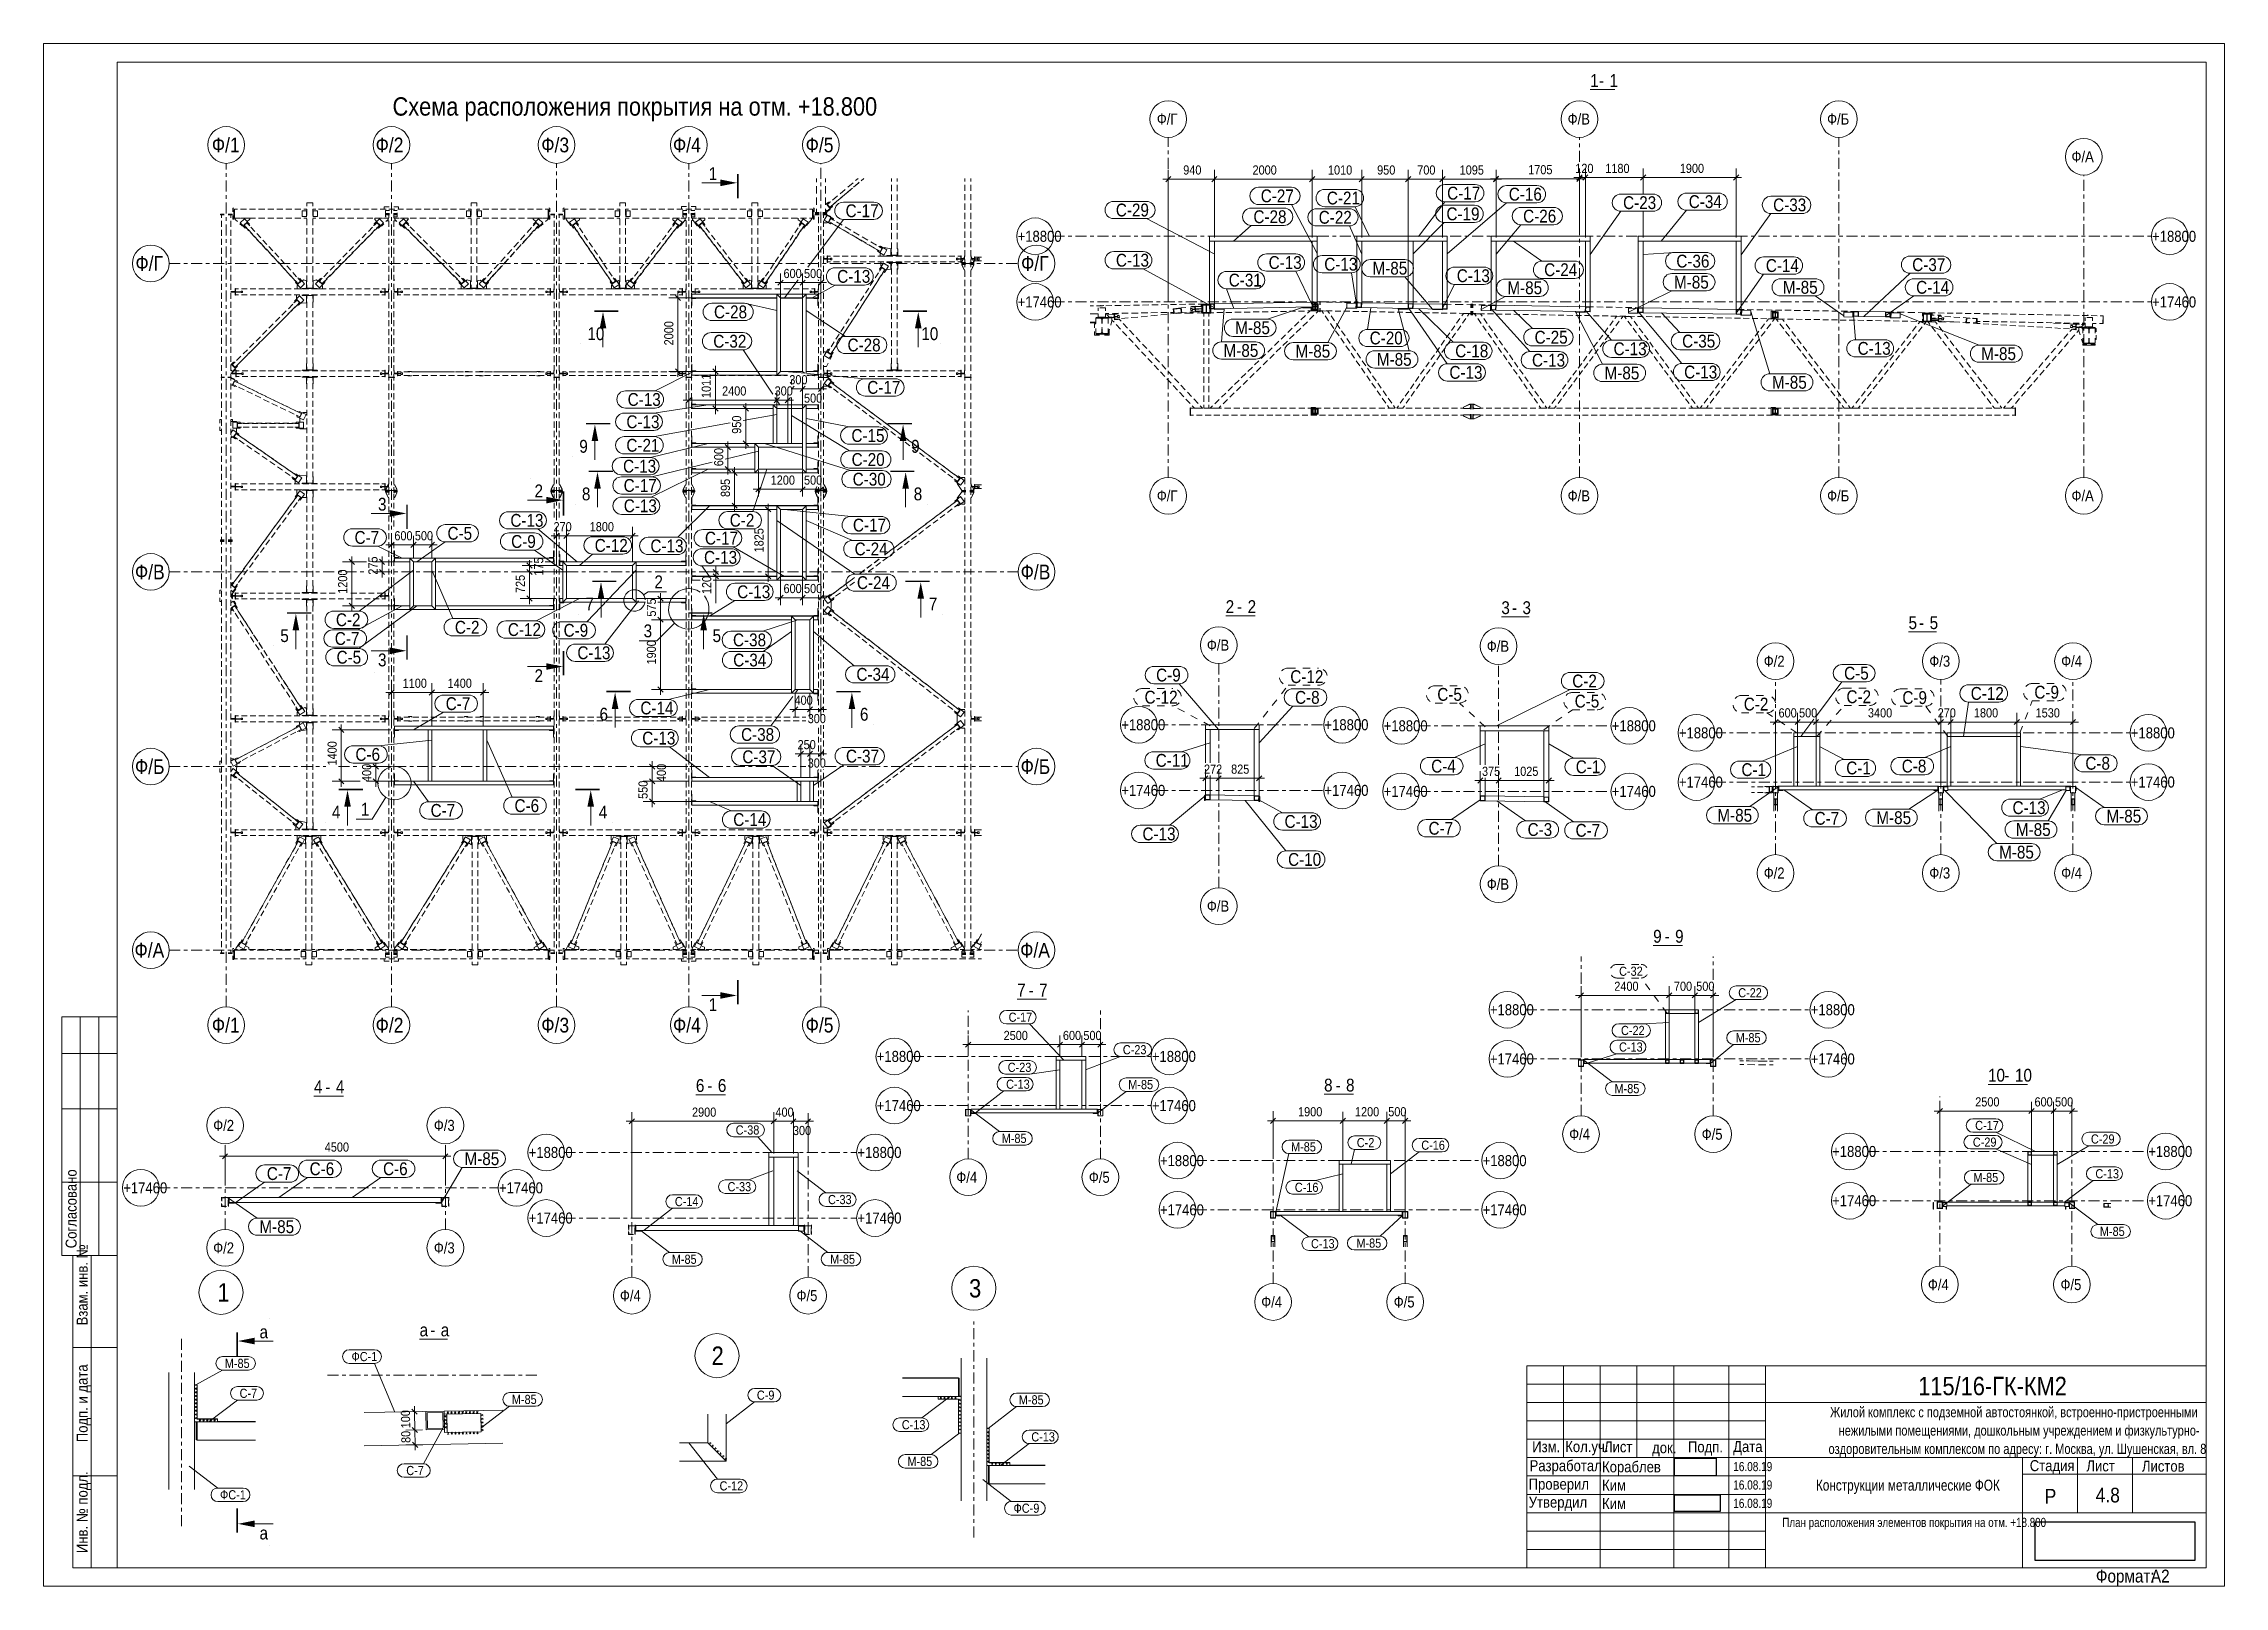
# Model space of a CAD drawing. Header units: millimetres. Extents: x -50 to 544, y -173 to 247.
import ezdxf

# ---------------------------------------------------------------- set-up
doc = ezdxf.new("R2010")
doc.units = ezdxf.units.MM
for name, pattern in [('XKITLINE00', [0]), ('XKITLINE02', [4, 2, -2]), ('XKITLINE03', [6, 3, -1, 1, -1])]:
    doc.linetypes.add(name, pattern=pattern)
for name, color, linetype, lineweight in [('DetailSymbol', 3, 'Continuous', 0), ('DrawingSheet', 5, 'Continuous', 0), ('GraphicObject', 6, 'Continuous', 0), ('OtherObjectType', 1, 'Continuous', 0), ('Part', 2, 'Continuous', 0), ('PartMark', 3, 'Continuous', 0), ('S-GRID', 1, 'Continuous', 0), ('Section', 6, 'Continuous', 0), ('SymbolText', 4, 'Continuous', 0), ('Z-DIMENSIONS', 1, 'Continuous', 0)]:
    doc.layers.add(name, color=color, linetype=linetype, lineweight=lineweight)
doc.styles.add('GOST type A', font='ARIAL.TTF')
picture_1 = doc.add_image_def('image1.bmp', size_in_pixel=(866, 364))
picture_2 = doc.add_image_def('image2.bmp', size_in_pixel=(613, 222))
picture_3 = doc.add_image_def('image3.jpg', size_in_pixel=(784, 174))

msp = doc.modelspace()

# ---------------------------------------------------------------- texts
at = {"layer": 'DetailSymbol', "style": 'GOST type A', "width": 0.85}
for s, p in [('2', (116.64, 98.55)), ('3', (113.7, 85.21)), ('1', (36.67, 36.65))]:
    msp.add_text(s, height=3.5, dxfattribs=at).set_placement(p)
at = {"layer": 'OtherObjectType', "style": 'GOST type A'}
for s, height, width, p in [('1', 3.5, 0.85, (371.53, 235.07)), ('1', 3.5, 0.85, (376.82, 235.07)), ('Схема расположения покрытия на отм. +18.800', 5, 0.85, (45.3, 227.25)), ('-', 3.5, 0.85, (373.94, 235.07)), ('2', 3.5, 0.85, (272.24, 91.81)), ('2', 3.5, 0.85, (278.22, 91.81)), ('3', 3.5, 0.85, (347.33, 91.52)), ('3', 3.5, 0.85, (353.08, 91.52)), ('-', 3.5, 0.85, (275.34, 91.81)), ('-', 3.5, 0.85, (350.21, 91.52)), ('5', 3.5, 0.85, (458.23, 87.44)), ('5', 3.5, 0.85, (463.98, 87.44)), ('-', 3.5, 0.85, (461.1, 87.44)), ('9', 3.5, 0.85, (388.68, 2.05)), ('-', 3.5, 0.85, (391.78, 2.05)), ('9', 3.5, 0.85, (394.65, 2.05)), ('7', 3.5, 0.85, (215.43, -12.61)), ('-', 3.5, 0.85, (218.54, -12.61)), ('7', 3.5, 0.85, (221.41, -12.61)), ('4', 3.5, 0.85, (23.89, -38.95)), ('4', 3.5, 0.85, (29.87, -38.95)), ('6', 3.5, 0.85, (127.93, -38.58)), ('6', 3.5, 0.85, (133.91, -38.58)), ('8', 3.5, 0.85, (299.04, -38.47)), ('8', 3.5, 0.85, (305.02, -38.47)), ('10', 3.5, 0.85, (479.88, -35.78)), ('-', 3.5, 0.85, (484.35, -35.78)), ('10', 3.5, 0.85, (487.23, -35.78)), ('-', 3.5, 0.85, (26.99, -38.95)), ('-', 3.5, 0.85, (131.03, -38.58)), ('-', 3.5, 0.85, (302.15, -38.47)), ('1', 5, 0.85, (-2.39, -95.65)), ('3', 5, 0.85, (202.35, -94.54)), ('а', 3.5, 0.85, (52.68, -105.13)), ('-', 3.5, 0.85, (55.56, -105.13)), ('а', 3.5, 0.85, (58.43, -105.13)), ('2', 5, 0.85, (132.22, -112.89)), ('115/16-ГК-КМ2', 5, 0.85, (460.87, -121.15)), ('Жилой комплекс с подземной автостоянкой, встроенно-пристроенными', 2.8, 0.765, (436.86, -127.15)), ('нежилыми помещениями, дошкольным учреждением и физкультурно-', 2.8, 0.765, (439.2, -132.15)), ('Изм.', 3, 0.85, (355.73, -136.67)), ('Кол.уч.', 3, 0.85, (364.73, -136.64)), ('Лист', 3, 0.85, (375.28, -136.7)), ('док.', 3, 0.85, (388.39, -136.95)), ('Подп.', 3, 0.85, (398.15, -136.72)), ('Дата', 3, 0.85, (410.46, -136.63)), ('оздоровительным комплексом по адресу: г. Москва, ул. Шушенская, вл. 8', 2.8, 0.765, (436.45, -137.15)), ('Разработал', 3, 0.85, (355.01, -141.84)), ('Кораблев', 3, 0.85, (374.76, -142.15)), ('16.08.19', 2.5, 0.782, (410.49, -141.83)), ('Стадия', 3, 0.85, (491.26, -141.83)), ('Лист', 3, 0.85, (506.68, -141.9)), ('Листов', 3, 0.85, (521.81, -141.96)), ('Проверил', 3, 0.85, (354.76, -146.84)), ('Ким', 3, 0.85, (374.76, -147.15)), ('16.08.19', 2.5, 0.782, (410.49, -146.83)), ('Конструкции металлические ФОК', 3, 0.765, (433.02, -147.15)), ('Р', 4, 0.85, (495.32, -150.65)), ('4.8', 4, 0.85, (509.2, -150.35)), ('Утвердил', 3, 0.85, (354.78, -151.77)), ('Ким', 3, 0.85, (374.76, -152.15)), ('16.08.19', 2.5, 0.782, (410.49, -151.83)), ('План расположения элементов покрытия на отм. +18.800', 2.5, 0.765, (423.85, -157.04)), ('Формат:', 3.5, 0.85, (509.26, -172.15)), ('A2', 3.5, 0.85, (524.26, -172.15))]:
    msp.add_text(s, height=height, dxfattribs=dict(at, width=width)).set_placement(p)
at = {"layer": 'OtherObjectType', "style": 'GOST type A', "width": 0.85}
for s, p in [('Согласовано', (-40.74, -81.15)), ('Взам. инв. №', (-37.74, -102.15)), ('Подп. и дата', (-37.74, -133.95)), ('Инв. № подл.', (-37.74, -164.15))]:
    msp.add_text(s, height=3, rotation=90, dxfattribs=at).set_placement(p)
at = {"layer": 'PartMark', "style": 'GOST type A', "width": 0.85}
for s, height, p in [('С-17', 3.5, (332.56, 204.4)), ('С-17', 3.5, (168.7, 199.59)), ('С-29', 3.5, (242.32, 199.8)), ('С-27', 3.5, (281.79, 203.65)), ('С-21', 3.5, (299.8, 203.06)), ('С-19', 3.5, (332.37, 198.75)), ('С-16', 3.5, (349.35, 204.11)), ('С-23', 3.5, (380.49, 201.8)), ('С-34', 3.5, (398.37, 202.08)), ('С-33', 3.5, (421.36, 201.19)), ('С-28', 3.5, (279.8, 197.97)), ('С-22', 3.5, (297.58, 197.81)), ('С-26', 3.5, (353.26, 198.14)), ('С-13', 3.5, (166.43, 181.73)), ('С-13', 3.5, (242.34, 186.13)), ('С-31', 3.5, (273.07, 180.72)), ('С-13', 3.5, (283.93, 185.5)), ('С-13', 3.5, (299.09, 185.05)), ('М-85', 3.5, (312.23, 183.96)), ('С-13', 3.5, (335.19, 181.91)), ('С-24', 3.5, (358.99, 183.54)), ('С-36', 3.5, (394.99, 185.89)), ('С-14', 3.5, (419.37, 184.67)), ('С-37', 3.5, (459.24, 184.92)), ('М-85', 3.5, (348.96, 178.63)), ('М-85', 3.5, (394.35, 180.16)), ('М-85', 3.5, (424.01, 178.75)), ('С-14', 3.5, (460.31, 178.75)), ('С-28', 3.5, (132.86, 172.06)), ('С-32', 3.5, (132.67, 164.07)), ('С-28', 3.5, (169.24, 163.05)), ('М-85', 3.5, (274.82, 167.75)), ('С-20', 3.5, (311.46, 164.95)), ('С-25', 3.5, (356.38, 165.16)), ('С-35', 3.5, (396.57, 164.11)), ('М-85', 3.5, (271.66, 161.55)), ('М-85', 3.5, (291.24, 161.36)), ('М-85', 3.5, (313.42, 159.13)), ('С-18', 3.5, (334.76, 161.43)), ('С-13', 3.5, (355.67, 158.92)), ('С-13', 3.5, (377.89, 162.02)), ('С-13', 3.5, (444.37, 162.13)), ('М-85', 3.5, (478.03, 160.69)), ('С-17', 3.5, (174.62, 151.51)), ('С-13', 3.5, (333.18, 155.59)), ('М-85', 3.5, (375.44, 155.44)), ('С-13', 3.5, (397.12, 155.69)), ('М-85', 3.5, (421.04, 152.89)), ('С-13', 3.5, (109.35, 148.22)), ('С-13', 3.5, (109.01, 142.14)), ('С-21', 3.5, (109, 135.74)), ('С-15', 3.5, (170.3, 138.39)), ('С-13', 3.5, (108.1, 130.06)), ('С-20', 3.5, (170.35, 131.86)), ('С-17', 3.5, (108.26, 124.8)), ('С-30', 3.5, (170.64, 126.51)), ('С-13', 3.5, (77.41, 115.3)), ('С-13', 3.5, (108.3, 119.27)), ('С-2', 3.5, (137.15, 115.33)), ('С-7', 3.5, (34.96, 110.65)), ('С-5', 3.5, (60.28, 111.78)), ('С-9', 3.5, (77.62, 109.55)), ('С-17', 3.5, (130.4, 110.46)), ('С-17', 3.5, (170.71, 114.01)), ('С-12', 3.5, (100.38, 108.48)), ('С-13', 3.5, (115.55, 108.34)), ('С-13', 3.5, (130.15, 105.23)), ('С-24', 3.5, (171.16, 107.51)), ('С-24', 3.5, (171.8, 98.34)), ('С-13', 3.5, (139.18, 95.85)), ('С-2', 3.5, (29.88, 88.24)), ('С-2', 3.5, (62.29, 86.19)), ('С-12', 3.5, (76.72, 85.56)), ('С-7', 3.5, (29.58, 83.13)), ('С-9', 3.5, (91.9, 85.36)), ('С-38', 3.5, (138.04, 82.75)), ('С-5', 3.5, (30.06, 78.03)), ('С-13', 3.5, (95.66, 79.25)), ('С-34', 3.5, (138.1, 77.27)), ('С-5', 3.5, (440.69, 73.69)), ('С-34', 3.5, (171.66, 73.37)), ('С-9', 3.5, (253.29, 73.18)), ('С-12', 3.5, (289.84, 72.74)), ('С-5', 3.5, (329.88, 67.92)), ('С-2', 3.5, (366.64, 71.56)), ('С-12', 3.5, (475.18, 68.18)), ('С-9', 3.5, (492.51, 68.51)), ('С-7', 3.5, (59.79, 65.39)), ('С-14', 3.5, (112.82, 64.21)), ('С-12', 3.5, (250.14, 67.16)), ('С-8', 3.5, (291.13, 67.1)), ('С-5', 3.5, (367.3, 66.08)), ('С-2', 3.5, (413.36, 65.27)), ('С-2', 3.5, (441.33, 67.27)), ('С-9', 3.5, (456.56, 67.04)), ('С-13', 3.5, (113.33, 56.02)), ('С-38', 3.5, (140.24, 56.98)), ('С-6', 3.5, (35.2, 51.57)), ('С-37', 3.5, (140.59, 50.93)), ('С-37', 3.5, (168.81, 51.11)), ('С-11', 3.5, (253.17, 49.95)), ('С-4', 3.5, (328.22, 48.39)), ('С-1', 3.5, (367.59, 48.2)), ('С-1', 3.5, (412.72, 47.42)), ('С-1', 3.5, (441.27, 47.88)), ('С-8', 3.5, (456.39, 48.4)), ('С-8', 3.5, (506.4, 49.15)), ('С-7', 3.5, (55.67, 36.33)), ('С-6', 3.5, (78.53, 37.62)), ('С-14', 3.5, (138.11, 33.83)), ('С-13', 3.5, (288.27, 33.32)), ('М-85', 3.5, (406.16, 35)), ('С-7', 3.5, (432.65, 34.17)), ('М-85', 3.5, (449.46, 34.35)), ('С-13', 3.5, (486.56, 37.07)), ('М-85', 3.5, (512.14, 34.77)), ('С-13', 3.5, (249.57, 29.92)), ('С-7', 3.5, (327.49, 31.46)), ('С-3', 3.5, (354.48, 31.12)), ('С-7', 3.5, (367.54, 30.9)), ('М-85', 3.5, (487.48, 31.11)), ('С-10', 3.5, (289.24, 22.97)), ('М-85', 3.5, (482.9, 24.96)), ('С-32', 2.5, (379.4, -6.96)), ('С-22', 2.5, (411.84, -12.83)), ('С-17', 2.5, (213.11, -19.48)), ('С-22', 2.5, (379.92, -23.09)), ('М-85', 2.5, (411.16, -25.06)), ('С-23', 2.5, (244.22, -28.33)), ('С-13', 2.5, (379.38, -27.59)), ('С-13', 2.5, (212.43, -37.72)), ('С-23', 2.5, (212.87, -33.13)), ('М-85', 2.5, (245.7, -37.83)), ('М-85', 2.5, (378.15, -38.93)), ('С-17', 2.5, (476.38, -48.96)), ('С-38', 2.5, (138.78, -50.19)), ('М-85', 2.5, (211.23, -52.48)), ('М-85', 2.5, (290.04, -54.78)), ('С-2', 2.5, (307.95, -53.63)), ('С-16', 2.5, (325.51, -54.33)), ('С-29', 2.5, (475.75, -53.5)), ('С-29', 2.5, (507.91, -52.64)), ('С-7', 3.5, (11.06, -62.56)), ('С-6', 3.5, (22.72, -61.25)), ('С-6', 3.5, (42.72, -61.25)), ('М-85', 3.5, (64.9, -58.51)), ('С-33', 2.5, (136.55, -65.64)), ('С-16', 2.5, (291.07, -65.8)), ('М-85', 2.5, (475.9, -63.11)), ('С-13', 2.5, (509.13, -62.1)), ('С-14', 2.5, (122.2, -69.67)), ('С-33', 2.5, (163.92, -69.13)), ('М-85', 3.5, (9.03, -77.01)), ('М-85', 2.5, (510.35, -77.79)), ('М-85', 2.5, (121.37, -85.39)), ('М-85', 2.5, (164.51, -85.36)), ('С-13', 2.5, (295.47, -81.14)), ('М-85', 2.5, (307.84, -80.99)), ('М-85', 2.5, (-0.38, -113.73)), ('ФС-1', 2.5, (34.13, -111.88)), ('С-7', 2.5, (3.64, -121.88)), ('М-85', 2.5, (77.8, -123.55)), ('С-9', 2.5, (144.54, -122.39)), ('М-85', 2.5, (215.89, -123.66)), ('С-13', 2.5, (184.02, -130.44)), ('С-13', 2.5, (219.29, -133.74)), ('С-7', 2.5, (49.04, -142.91)), ('М-85', 2.5, (185.55, -140.42)), ('ФС-1', 2.5, (-1.69, -149.52)), ('С-12', 2.5, (134.38, -147.09)), ('ФС-9', 2.5, (214.45, -153.17))]:
    msp.add_text(s, height=height, dxfattribs=at).set_placement(p)
at = {"layer": 'S-GRID', "style": 'GOST type A', "width": 0.85}
for s, height, p in [('Ф/Г', 3, (253.48, 224.82)), ('Ф/В', 3, (365.39, 224.82)), ('Ф/Б', 3, (436.05, 224.82)), ('Ф/1', 4, (-3.91, 217.26)), ('Ф/2', 4, (40.7, 217.26)), ('Ф/3', 4, (85.83, 217.26)), ('Ф/4', 4, (121.7, 217.26)), ('Ф/5', 4, (157.83, 217.26)), ('Ф/А', 3, (502.62, 214.56)), ('+18800', 3, (215.56, 192.89)), ('+18800', 3, (524.58, 192.89)), ('Ф/Г', 4, (-24.72, 185)), ('Ф/Г', 4, (216.51, 185)), ('+17460', 3, (215.56, 175.02)), ('+17460', 3, (524.58, 175.02)), ('Ф/Г', 3, (253.48, 122.23)), ('Ф/В', 3, (365.39, 122.23)), ('Ф/Б', 3, (436.05, 122.23)), ('Ф/А', 3, (502.62, 122.23)), ('Ф/В', 4, (-24.85, 101)), ('Ф/В', 4, (216.39, 101)), ('Ф/В', 3, (267.12, 81.57)), ('Ф/В', 3, (343.36, 81.28)), ('Ф/2', 3, (418.8, 77.2)), ('Ф/3', 3, (463.9, 77.2)), ('Ф/4', 3, (499.8, 77.2)), ('+18800', 3, (243.79, 59.9)), ('+18800', 3, (299.14, 59.9)), ('+18800', 3, (315.26, 59.61)), ('+18800', 3, (377.41, 59.61)), ('+18800', 3, (395.68, 57.69)), ('+18800', 3, (518.78, 57.69)), ('Ф/Б', 4, (-24.85, 48)), ('Ф/Б', 4, (216.39, 48)), ('+17460', 3, (243.79, 42.03)), ('+17460', 3, (299.14, 42.03)), ('+17460', 3, (315.26, 41.75)), ('+17460', 3, (377.41, 41.75)), ('+17460', 3, (395.68, 44.29)), ('+17460', 3, (518.78, 44.29)), ('Ф/В', 3, (343.36, 16.49)), ('Ф/2', 3, (418.8, 19.53)), ('Ф/3', 3, (463.9, 19.53)), ('Ф/4', 3, (499.8, 19.53)), ('Ф/В', 3, (267.12, 10.51)), ('Ф/А', 4, (-24.98, -2)), ('Ф/А', 4, (216.26, -2)), ('+18800', 3, (344.2, -17.69)), ('+18800', 3, (431.6, -17.69)), ('Ф/1', 4, (-3.91, -22.4)), ('Ф/2', 4, (40.7, -22.4)), ('Ф/3', 4, (85.83, -22.4)), ('Ф/4', 4, (121.7, -22.4)), ('Ф/5', 4, (157.83, -22.4)), ('+18800', 3, (177.19, -30.4)), ('+18800', 3, (252.13, -30.4)), ('+17460', 3, (344.2, -31.09)), ('+17460', 3, (431.6, -31.09)), ('+17460', 3, (177.19, -43.8)), ('+17460', 3, (252.13, -43.8)), ('Ф/2', 3, (-3.54, -49.19)), ('Ф/3', 3, (56.56, -49.19)), ('Ф/4', 3, (365.8, -51.6)), ('Ф/5', 3, (401.9, -51.6)), ('+18800', 3, (437.43, -56.29)), ('+18800', 3, (523.52, -56.29)), ('+18800', 3, (82.39, -56.55)), ('+18800', 3, (171.93, -56.55)), ('+18800', 3, (254.33, -58.78)), ('+18800', 3, (342.21, -58.78)), ('+17460', 3, (-28.05, -66.19)), ('+17460', 3, (74.28, -66.19)), ('Ф/4', 3, (198.87, -63.32)), ('Ф/5', 3, (234.97, -63.32)), ('+17460', 3, (254.33, -72.18)), ('+17460', 3, (342.21, -72.18)), ('+17460', 3, (437.43, -69.69)), ('+17460', 3, (523.52, -69.69)), ('+17460', 3, (82.39, -74.41)), ('+17460', 3, (171.93, -74.41)), ('Ф/2', 3, (-3.54, -82.54)), ('Ф/3', 3, (56.56, -82.54)), ('Ф/4', 3, (107.25, -95.55)), ('Ф/5', 3, (155.35, -95.55)), ('Ф/4', 3, (281.92, -97.27)), ('Ф/5', 3, (318.01, -97.27)), ('Ф/4', 3, (463.52, -92.54)), ('Ф/5', 3, (499.62, -92.54))]:
    msp.add_text(s, height=height, dxfattribs=at).set_placement(p)
at = {"layer": 'Section', "style": 'GOST type A', "width": 0.85}
for s, p in [('1', (131.42, 209.7)), ('10', (98.38, 166.12)), ('10', (189.34, 166.12)), ('9', (96.18, 135.46)), ('9', (186.56, 135.46)), ('2', (83.98, 123.31)), ('8', (96.88, 122.5)), ('8', (187.27, 122.5)), ('3', (41.35, 119.69)), ('7', (97.84, 92.53)), ('7', (191.37, 92.53)), ('5', (14.73, 83.92)), ('5', (132.47, 83.92)), ('3', (41.35, 77.29)), ('2', (83.98, 73)), ('4', (28.79, 35.88)), ('4', (101.49, 35.88)), ('1', (131.42, -16.56)), ('а', (9.08, -105.65)), ('а', (9.08, -160.43))]:
    msp.add_text(s, height=3.5, dxfattribs=at).set_placement(p)
for p in [(101.68, 62.53), (172.62, 62.5)]:
    msp.add_text('6', height=3.5, rotation=-0.02865, dxfattribs=at).set_placement(p)
at = {"layer": 'Z-DIMENSIONS', "style": 'GOST type A', "width": 0.85}
for s, p in [('120', (367.46, 211.63)), ('1180', (375.64, 211.63)), ('1900', (395.93, 211.63)), ('940', (260.68, 211.2)), ('2000', (279.55, 211.2)), ('1010', (300.1, 211.2)), ('950', (313.49, 211.2)), ('700', (324.42, 211.2)), ('1095', (335.97, 211.2)), ('1705', (354.64, 211.28)), ('600', (151.8, 183.02)), ('500', (157.38, 183.02)), ('300', (153.38, 154.09)), ('2400', (135.07, 151.04)), ('300', (149.38, 151.04)), ('500', (157.38, 149.09)), ('1200', (148.31, 126.76)), ('500', (157.38, 126.76)), ('600', (45.8, 111.61)), ('500', (51.38, 111.61)), ('270', (89.15, 114.07)), ('1800', (99.01, 114.07)), ('600', (151.8, 97.24)), ('500', (157.38, 97.24)), ('1100', (48.06, 71.45)), ('1400', (60.31, 71.45)), ('400', (154.8, 66.83)), ('600', (422.83, 63.39)), ('500', (428.41, 63.39)), ('3400', (447.18, 63.39)), ('270', (466.18, 63.39)), ('1800', (476.04, 63.39)), ('1530', (492.85, 63.39)), ('300', (158.38, 61.83)), ('250', (155.63, 54.74)), ('300', (158.38, 49.74)), ('272', (266.33, 48.06)), ('825', (273.72, 48.06)), ('375', (342.05, 47.48)), ('1025', (350.81, 47.48)), ('2400', (378.09, -11.05)), ('700', (394.33, -11.05)), ('500', (400.41, -11.05)), ('2500', (211.75, -24.45)), ('600', (227.9, -24.45)), ('500', (233.48, -24.45)), ('2500', (476.4, -42.53)), ('600', (492.55, -42.53)), ('500', (498.13, -42.53)), ('2900', (126.88, -45.33)), ('400', (149.61, -45.33)), ('1900', (291.95, -45.22)), ('1200', (307.45, -45.22)), ('500', (316.52, -45.22)), ('4500', (26.84, -54.84)), ('300', (154.36, -50.33))]:
    msp.add_text(s, height=2.5, dxfattribs=at).set_placement(p)
for s, rotation, p in [('2000', 90.00021, (121.8, 164.69)), ('1011', 90.00021, (132, 150.36)), ('950', 90.00021, (140.28, 140.63)), ('600', 90.00021, (135.39, 131.8)), ('895', 90.00021, (137.22, 123.41)), ('1825', 90.00021, (146.35, 108.32)), ('275', 90.00021, (41.21, 102.26)), ('1200', 90.00021, (32.96, 97.06)), ('725', 90.00021, (81.34, 97.26)), ('175', 90.00021, (86.34, 102)), ('120', 90.00021, (132.12, 96.96)), ('575', 90.00021, (117.07, 90.84)), ('1900', 90.00021, (117.07, 77.81)), ('1400', 90.00021, (30.1, 50.31)), ('400', 90.00021, (39.5, 45.8)), ('400', 90.00021, (119.79, 45.8)), ('550', 90.00021, (114.79, 41.21)), ('100', 90.99716, (50.13, -130.13)), ('80', 90.99716, (50.2, -134.14))]:
    msp.add_text(s, height=2.5, rotation=rotation, dxfattribs=at).set_placement(p)

# ---------------------------------------------------------------- hatches: boundary and pattern name
at = {"layer": 'Section'}
for points in [[(139.12, 208.95), (134.62, 208.05), (134.62, 209.85)], [(139.54, 211.35), (139.54, 204.75), (139.12, 204.75), (139.12, 211.35)], [(100.23, 174.24), (106.83, 174.24), (106.83, 173.82), (100.23, 173.82)], [(102.63, 173.82), (103.53, 169.32), (101.73, 169.32)], [(184.31, 174.24), (190.91, 174.24), (190.91, 173.82), (184.31, 173.82)], [(188.51, 173.82), (189.41, 169.32), (187.61, 169.32)], [(98.03, 143.58), (104.63, 143.58), (104.63, 143.16), (98.03, 143.16)], [(100.43, 143.16), (101.33, 138.66), (99.53, 138.66)], [(180.16, 143.58), (186.76, 143.58), (186.76, 143.16), (180.16, 143.16)], [(184.36, 143.16), (185.26, 138.66), (183.46, 138.66)], [(92.1, 124.96), (92.1, 118.36), (91.68, 118.36), (91.68, 124.96)], [(98.73, 130.62), (105.33, 130.62), (105.33, 130.2), (98.73, 130.2)], [(101.13, 130.2), (102.03, 125.7), (100.23, 125.7)], [(180.87, 130.62), (187.47, 130.62), (187.47, 130.2), (180.87, 130.2)], [(185.07, 130.2), (185.97, 125.7), (184.17, 125.7)], [(49.05, 118.94), (44.55, 118.04), (44.55, 119.84)], [(49.47, 121.34), (49.47, 114.74), (49.05, 114.74), (49.05, 121.34)], [(91.68, 122.56), (87.18, 121.66), (87.18, 123.46)], [(99.69, 100.65), (106.29, 100.65), (106.29, 100.23), (99.69, 100.23)], [(102.09, 100.23), (102.99, 95.73), (101.19, 95.73)], [(184.97, 100.65), (191.57, 100.65), (191.57, 100.23), (184.97, 100.23)], [(189.17, 100.23), (190.07, 95.73), (188.27, 95.73)], [(16.58, 92.04), (23.18, 92.04), (23.18, 91.62), (16.58, 91.62)], [(18.98, 91.62), (19.88, 87.12), (18.08, 87.12)], [(125.85, 92.04), (132.45, 92.04), (132.45, 91.62), (125.85, 91.62)], [(130.05, 91.62), (130.95, 87.12), (129.15, 87.12)], [(49.47, 85.74), (49.47, 79.14), (49.05, 79.14), (49.05, 85.74)], [(49.05, 81.54), (44.55, 80.64), (44.55, 82.44)], [(91.68, 77.25), (87.18, 76.35), (87.18, 78.15)], [(92.1, 81.45), (92.1, 74.85), (91.68, 74.85), (91.68, 81.45)], [(103.53, 70.65), (110.13, 70.65), (110.13, 70.23), (103.53, 70.23)], [(105.93, 70.23), (106.83, 65.73), (105.03, 65.73)], [(166.23, 70.62), (172.83, 70.62), (172.83, 70.2), (166.23, 70.2)], [(170.43, 70.2), (171.33, 65.7), (169.53, 65.7)], [(30.64, 44), (37.24, 44), (37.24, 43.58), (30.64, 43.58)], [(33.04, 43.58), (33.94, 39.08), (32.14, 39.08)], [(95.09, 44), (101.69, 44), (101.69, 43.58), (95.09, 43.58)], [(99.29, 43.58), (100.19, 39.08), (98.39, 39.08)], [(139.12, -12.31), (134.62, -13.21), (134.62, -11.41)], [(139.54, -8.11), (139.54, -14.71), (139.12, -14.71), (139.12, -8.11)], [(2.79, -110.6), (2.79, -104), (3.21, -104), (3.21, -110.6)], [(3.21, -106.4), (7.71, -105.5), (7.71, -107.3)], [(2.79, -158.58), (2.79, -151.98), (3.21, -151.98), (3.21, -158.58)], [(3.21, -156.18), (7.71, -155.28), (7.71, -157.08)]]:
    msp.add_hatch(color=256, dxfattribs=at).paths.add_polyline_path(points, flags=17)

# ---------------------------------------------------------------- linework, layer by layer
at = {"layer": 'DetailSymbol', "linetype": 'XKITLINE00', "lineweight": 0}
for p, q in [((113.66, 96.79), (114.89, 97.55)), ((114.89, 97.55), (119.94, 97.55)), ((117.28, 84.21), (112.45, 84.21)), ((122.11, 89.06), (117.28, 84.21)), ((43.49, 41.67), (39.79, 35.65)), ((39.79, 35.65), (35.42, 35.65))]:
    msp.add_line(p, q, dxfattribs=at)
msp.add_circle((45.84, 45.5), 4.5, dxfattribs=at)
for centre, radius, start, end in [((111.2, 95.25), 2.9, 2.8125, 352.96875), ((126, 92.96), 5.5, 55.43526, 39.51508)]:
    msp.add_arc(centre, radius, start, end, dxfattribs=at)
at = {"layer": 'DrawingSheet', "linetype": 'XKITLINE00', "lineweight": 0}
for p, q in [((544.26, 246.85), (-49.74, 246.85)), ((-49.74, 246.85), (-49.74, -173.15)), ((544.26, -173.15), (544.26, 246.85)), ((539.26, 241.85), (-29.74, 241.85)), ((-29.74, 241.85), (-29.74, -168.15)), ((539.26, -168.15), (539.26, 241.85)), ((-29.74, -168.15), (539.26, -168.15)), ((-49.74, -173.15), (544.26, -173.15))]:
    msp.add_line(p, q, dxfattribs=at)
at = {"layer": 'GraphicObject', "linetype": 'XKITLINE00', "lineweight": 0}
for p, q in [((-8.64, -118.39), (-8.64, -128.36)), ((199.45, -121.51), (193.9, -121.51)), ((200.15, -131.49), (200.15, -121.5)), ((-7.94, -128.39), (-2.39, -128.39)), ((59.38, -126.27), (69.38, -126.09)), ((59.38, -126.27), (59.45, -130.52)), ((69.38, -126.09), (69.46, -131.09)), ((207.15, -130.25), (207.15, -140.2)), ((69.46, -131.09), (59.46, -131.27)), ((131.18, -134.11), (136.18, -139.11)), ((207.85, -140.25), (213.4, -140.25))]:
    msp.add_line(p, q, dxfattribs=at)
at = {"layer": 'OtherObjectType', "linetype": 'XKITLINE00', "lineweight": 0}
for p, q in [((371.53, 234.32), (378.19, 234.32)), ((272.24, 91.06), (280.27, 91.06)), ((347.33, 90.77), (354.91, 90.77)), ((458.23, 86.69), (465.81, 86.69)), ((388.68, 1.3), (396.7, 1.3)), ((215.43, -13.36), (223.46, -13.36)), ((-44.74, -83.15), (-44.74, -18.15)), ((-44.74, -18.15), (-29.74, -18.15)), ((-39.74, -83.15), (-39.74, -18.15)), ((-34.74, -83.15), (-34.74, -18.15)), ((-29.74, -18.15), (-29.74, -168.15)), ((-44.74, -28.15), (-29.74, -28.15)), ((23.89, -39.7), (31.92, -39.7)), ((127.93, -39.33), (135.96, -39.33)), ((299.04, -39.22), (307.07, -39.22)), ((479.88, -36.53), (490.65, -36.53)), ((-44.74, -43.15), (-29.74, -43.15)), ((-44.74, -63.15), (-29.74, -63.15)), ((-44.74, -83.15), (-29.74, -83.15)), ((-41.74, -83.15), (-41.74, -168.15)), ((-36.74, -83.15), (-36.74, -168.15)), ((4.58, -93.15), (4.58, -93.15)), ((209.65, -92.04), (209.65, -92.04)), ((52.68, -105.88), (60.26, -105.88)), ((-41.74, -108.15), (-29.74, -108.15)), ((139.68, -110.39), (139.68, -110.39)), ((539.26, -113.15), (354.26, -113.15)), ((354.26, -168.15), (354.26, -113.15)), ((354.26, -113.15), (539.26, -113.15)), ((354.26, -118.15), (419.26, -118.15)), ((364.26, -113.15), (364.26, -138.15)), ((374.26, -113.15), (374.26, -168.15)), ((384.26, -113.15), (384.26, -138.15)), ((394.26, -113.15), (394.26, -168.15)), ((409.26, -113.15), (409.26, -168.15)), ((419.26, -113.15), (419.26, -168.15)), ((539.26, -113.15), (539.26, -168.15)), ((354.26, -123.15), (419.26, -123.15)), ((419.26, -123.15), (539.26, -123.15)), ((354.26, -128.15), (419.26, -128.15)), ((354.26, -133.15), (419.26, -133.15)), ((354.26, -138.15), (539.26, -138.15)), ((489.26, -138.15), (489.26, -168.15)), ((504.26, -138.15), (504.26, -153.15)), ((519.26, -138.15), (519.26, -153.15)), ((-41.74, -143.15), (-29.74, -143.15)), ((354.26, -143.15), (419.26, -143.15)), ((354.26, -148.15), (419.26, -148.15)), ((489.26, -142.65), (539.26, -142.65)), ((354.26, -153.15), (419.26, -153.15)), ((419.26, -153.15), (539.26, -153.15)), ((354.26, -158.15), (419.26, -158.15)), ((354.26, -163.15), (419.26, -163.15)), ((-41.74, -168.15), (-29.74, -168.15)), ((539.26, -168.15), (354.26, -168.15))]:
    msp.add_line(p, q, dxfattribs=at)
for centre in [(-1.42, -93.15), (203.65, -92.04), (133.68, -110.39)]:
    msp.add_circle(centre, 6, dxfattribs=at)
at = {"layer": 'Part', "linetype": 'XKITLINE00', "lineweight": 0}
for p, q in [((160.75, 209.11), (160.75, 210.14)), ((160.75, 206.02), (160.75, 208.08)), ((163.25, 209.11), (163.25, 210.14)), ((163.25, 206.02), (163.25, 208.08)), ((169.33, 207.77), (170.73, 208.96)), ((170.87, 207.76), (172.29, 208.95)), ((171.2, 208.04), (172.44, 209.09)), ((171.43, 209.55), (172.13, 210.14)), ((172.99, 209.54), (173.7, 210.14)), ((173.06, 209.62), (173.68, 210.14)), ((181.2, 210.14), (181.2, 209.27)), ((181.2, 208.4), (181.2, 206.65)), ((182.8, 210.14), (182.8, 209.27)), ((182.8, 208.4), (182.8, 206.65)), ((201.2, 209.29), (201.2, 210.14)), ((201.2, 206.74), (201.2, 208.44)), ((202.8, 209.29), (202.8, 210.14)), ((202.8, 206.74), (202.8, 208.44)), ((1.82, 202.06), (1.82, 201.06)), ((1.82, 202.06), (2.12, 202.06)), ((21.97, 203.47), (23.57, 203.47)), ((21.97, 203.47), (21.97, 202.61)), ((22.01, 203.48), (22.02, 203.51)), ((22.01, 203.47), (22.01, 203.48)), ((22.02, 203.51), (23.54, 203.51)), ((22.02, 203.47), (22.02, 203.51)), ((23.54, 203.47), (23.54, 203.51)), ((23.57, 203.47), (23.57, 202.61)), ((43.05, 201.81), (43.05, 202.43)), ((43.05, 202.43), (44.35, 202.43)), ((45.65, 202.43), (46.95, 202.43)), ((46.95, 201.81), (46.95, 202.43)), ((66.7, 203.47), (68.3, 203.47)), ((66.7, 203.47), (66.7, 202.61)), ((66.74, 203.48), (66.74, 203.51)), ((66.74, 203.51), (68.26, 203.51)), ((66.74, 203.47), (66.74, 203.51)), ((66.74, 203.47), (66.74, 203.48)), ((68.26, 203.47), (68.26, 203.51)), ((68.3, 203.47), (68.3, 202.61)), ((88.18, 202.06), (87.88, 202.06)), ((88.18, 201.06), (88.18, 202.06)), ((91.82, 202.06), (91.82, 201.06)), ((91.82, 202.06), (92.12, 202.06)), ((107.2, 203.47), (108.8, 203.47)), ((107.2, 203.47), (107.2, 202.61)), ((107.24, 203.48), (107.24, 203.51)), ((107.24, 203.51), (108.76, 203.51)), ((107.24, 203.47), (107.24, 203.51)), ((107.24, 203.47), (107.24, 203.48)), ((108.76, 203.47), (108.76, 203.51)), ((108.8, 203.47), (108.8, 202.61)), ((124.05, 201.81), (124.05, 202.49)), ((124.05, 202.49), (125.35, 202.49)), ((126.65, 202.49), (127.95, 202.49)), ((127.95, 201.81), (127.95, 202.49)), ((143.2, 203.47), (144.8, 203.47)), ((143.2, 203.47), (143.2, 202.61)), ((143.24, 203.48), (143.24, 203.51)), ((143.24, 203.51), (144.76, 203.51)), ((143.24, 203.47), (143.24, 203.51)), ((143.24, 203.47), (143.24, 203.48)), ((144.76, 203.47), (144.76, 203.51)), ((144.8, 203.47), (144.8, 202.61)), ((160.18, 202.06), (159.88, 202.06)), ((160.18, 201.06), (160.18, 202.06)), ((160.75, 202.94), (160.75, 205)), ((163.25, 202.94), (163.25, 205)), ((163.25, 203.03), (164.07, 203.73)), ((163.31, 203.08), (163.25, 203.15)), ((165.11, 202.51), (163.58, 201.22)), ((163.58, 201.21), (165.11, 202.5)), ((163.59, 203.07), (163.65, 203.12)), ((164.37, 202.15), (163.59, 203.07)), ((163.59, 203.07), (163.59, 203.06)), ((163.59, 203.06), (164.37, 202.14)), ((164.43, 202.2), (163.65, 203.12)), ((163.72, 203.04), (164.42, 203.63)), ((164.26, 203.5), (164.07, 203.73)), ((164.24, 203.53), (164.55, 203.79)), ((164.26, 203.5), (164.24, 203.53)), ((164.24, 203.53), (164.24, 203.53)), ((164.36, 202.28), (164.98, 202.8)), ((164.37, 202.27), (164.91, 202.73)), ((164.37, 202.15), (164.43, 202.2)), ((164.37, 202.14), (164.43, 202.19)), ((164.37, 202.14), (164.37, 202.15)), ((164.43, 202.19), (164.43, 202.2)), ((164.57, 203.76), (164.55, 203.79)), ((164.91, 202.74), (165.22, 203)), ((164.94, 202.71), (164.91, 202.74)), ((164.91, 202.73), (164.91, 202.74)), ((165.11, 202.51), (164.91, 202.73)), ((164.94, 202.7), (165.24, 202.96)), ((165.24, 202.96), (164.94, 202.71)), ((164.94, 202.7), (164.94, 202.71)), ((165.11, 202.5), (165.11, 202.51)), ((165.12, 204.23), (166.52, 205.41)), ((165.22, 202.99), (165.93, 203.58)), ((165.24, 202.96), (165.22, 203)), ((165.24, 202.96), (165.24, 202.96)), ((165.6, 203.33), (166.85, 204.38)), ((166.64, 204.18), (168.05, 205.37)), ((167.22, 206), (168.62, 207.18)), ((167.47, 204.9), (168.71, 205.95)), ((168.76, 205.97), (170.17, 207.16)), ((169.33, 206.47), (170.57, 207.52)), ((181.2, 205.78), (181.2, 204.04)), ((181.2, 203.17), (181.2, 201.43)), ((182.8, 205.78), (182.8, 204.04)), ((182.8, 203.17), (182.8, 201.43)), ((201.2, 204.19), (201.2, 205.89)), ((201.2, 201.64), (201.2, 203.34)), ((202.8, 204.19), (202.8, 205.89)), ((202.8, 201.64), (202.8, 203.34)), ((-0.53, 200.4), (-1.6, 200.4)), ((-1.6, 200.4), (-1.6, 200.24)), ((-0.53, 200.24), (-1.6, 200.24)), ((-1.25, 199.42), (-1.25, 200.24)), ((-1.25, 196.97), (-1.25, 198.6)), ((-1.25, 194.52), (-1.25, 196.15)), ((1.6, 200.4), (0.53, 200.4)), ((1.6, 200.24), (0.53, 200.24)), ((1.25, 199.42), (1.25, 200.24)), ((1.25, 196.97), (1.25, 198.6)), ((1.25, 194.52), (1.25, 196.15)), ((1.6, 200.4), (1.6, 200.24)), ((1.82, 200.06), (1.82, 199.06)), ((1.82, 199.06), (2.12, 199.06)), ((2.12, 201.36), (2.12, 201.65)), ((2.12, 201.36), (2.12, 199.76)), ((2.12, 201.36), (2.28, 201.36)), ((2.12, 199.76), (2.28, 199.76)), ((2.12, 199.06), (2.12, 199.76)), ((2.28, 201.81), (3.1, 201.81)), ((2.28, 201.36), (2.28, 201.81)), ((2.28, 201.36), (2.28, 199.76)), ((2.28, 199.31), (2.28, 199.76)), ((2.28, 199.31), (3.1, 199.31)), ((2.42, 199.01), (2.42, 199.31)), ((2.42, 199.31), (3.75, 199.31)), ((2.42, 199.01), (3.06, 198.41)), ((2.42, 199.01), (2.42, 199.01)), ((3.06, 198.42), (2.42, 199.01)), ((4.35, 197.22), (3.71, 197.82)), ((3.71, 197.81), (4.35, 197.21)), ((3.74, 199.31), (3.74, 199.31)), ((3.82, 199.31), (3.82, 199.31)), ((5, 199.17), (3.82, 198.09)), ((5.18, 196.63), (3.82, 198.09)), ((5.18, 196.62), (3.82, 198.09)), ((3.82, 198.09), (3.82, 198.09)), ((3.92, 201.81), (5.56, 201.81)), ((3.92, 199.31), (5.56, 199.31)), ((4.35, 197.21), (4.5, 197.35)), ((4.35, 197.22), (4.5, 197.35)), ((4.35, 197.21), (4.35, 197.22)), ((4.78, 197.4), (5.67, 198.21)), ((4.78, 197.4), (4.78, 197.35)), ((4.78, 197.4), (4.84, 197.34)), ((4.78, 197.35), (4.84, 197.29)), ((4.84, 197.34), (5.72, 198.15)), ((4.84, 197.29), (4.91, 197.36)), ((4.84, 197.29), (4.84, 197.34)), ((4.91, 197.4), (5.65, 198.07)), ((4.91, 197.36), (4.91, 197.4)), ((4.91, 197.4), (5.45, 196.81)), ((5.39, 196.84), (4.91, 197.36)), ((6.36, 197.7), (5, 199.17)), ((5.08, 199.31), (6.41, 199.31)), ((5.18, 196.63), (5.37, 196.8)), ((5.18, 196.62), (5.37, 196.79)), ((5.18, 196.62), (5.18, 196.63)), ((5.37, 196.82), (5.4, 196.84)), ((5.37, 196.82), (5.64, 196.52)), ((5.37, 196.78), (5.37, 196.82)), ((5.37, 196.78), (5.64, 196.49)), ((5.67, 196.55), (5.4, 196.84)), ((5.64, 196.52), (5.67, 196.55)), ((5.64, 196.49), (5.64, 196.52)), ((5.64, 196.49), (5.67, 196.51)), ((5.65, 198.07), (6.19, 197.49)), ((6.2, 195.91), (5.65, 196.5)), ((5.67, 198.21), (5.72, 198.15)), ((5.67, 198.05), (5.72, 198.1)), ((5.67, 196.51), (5.67, 196.55)), ((5.68, 198.43), (6.41, 199.1)), ((5.69, 198.43), (6.41, 199.1)), ((5.72, 198.15), (5.72, 198.1)), ((5.99, 196.23), (7.08, 195.05)), ((6.15, 197.53), (6.16, 197.55)), ((6.43, 197.25), (6.16, 197.55)), ((6.17, 197.54), (6.36, 197.7)), ((6.18, 197.53), (6.36, 197.7)), ((6.36, 197.7), (6.36, 197.7)), ((6.38, 201.81), (8.02, 201.81)), ((6.38, 199.31), (8.02, 199.31)), ((6.41, 199.1), (6.41, 199.31)), ((6.41, 199.1), (6.41, 199.1)), ((6.42, 197.24), (6.43, 197.25)), ((6.43, 197.22), (6.43, 197.25)), ((6.73, 196.9), (7.81, 195.73)), ((8.84, 199.31), (10.49, 199.31)), ((8.84, 201.81), (10.49, 201.81)), ((11.31, 201.81), (12.95, 201.81)), ((11.31, 199.31), (12.95, 199.31)), ((13.77, 201.81), (15.41, 201.81)), ((13.77, 199.31), (15.41, 199.31)), ((16.23, 201.81), (17.87, 201.81)), ((16.23, 199.31), (17.87, 199.31)), ((18.69, 201.81), (20.33, 201.81)), ((18.69, 199.31), (20.33, 199.31)), ((20.73, 199.81), (20.73, 201.31)), ((20.73, 201.31), (21.97, 201.31)), ((21.97, 199.81), (20.73, 199.81)), ((21.15, 201.81), (21.97, 201.81)), ((21.15, 199.31), (21.97, 199.31)), ((21.86, 199.81), (21.86, 201.31)), ((21.97, 201.75), (21.97, 200.04)), ((21.97, 199.18), (21.97, 197.46)), ((21.97, 196.6), (21.97, 194.88)), ((23.57, 201.75), (23.57, 200.04)), ((23.57, 199.31), (24.44, 199.31)), ((23.57, 199.18), (23.57, 197.46)), ((23.57, 196.6), (23.57, 194.88)), ((23.57, 201.81), (24.37, 201.81)), ((23.57, 201.31), (23.7, 201.31)), ((23.57, 199.81), (23.7, 199.81)), ((23.7, 201.31), (23.7, 199.81)), ((23.7, 201.31), (24.83, 201.31)), ((23.7, 199.81), (24.83, 199.81)), ((24.83, 201.31), (24.83, 199.81)), ((25.17, 201.81), (26.77, 201.81)), ((25.3, 199.31), (27.03, 199.31)), ((27.57, 201.81), (29.17, 201.81)), ((27.89, 199.31), (29.62, 199.31)), ((29.96, 201.81), (31.56, 201.81)), ((30.48, 199.31), (32.21, 199.31)), ((32.36, 201.81), (33.96, 201.81)), ((33.07, 199.31), (34.8, 199.31)), ((34.76, 201.81), (36.35, 201.81)), ((35.66, 199.31), (37.39, 199.31)), ((37.15, 201.81), (38.75, 201.81)), ((38.26, 199.31), (39.98, 199.31)), ((38.73, 195.74), (39.89, 196.92)), ((39.45, 195.05), (40.61, 196.22)), ((39.55, 201.81), (41.14, 201.81)), ((40.24, 197.3), (40.52, 197.58)), ((40.24, 197.27), (40.24, 197.3)), ((40.24, 197.3), (40.25, 197.29)), ((40.33, 197.75), (41.74, 199.17)), ((40.33, 197.75), (40.51, 197.58)), ((40.33, 197.74), (40.33, 197.75)), ((40.33, 197.74), (40.51, 197.57)), ((40.41, 195.93), (41, 196.52)), ((40.46, 199.01), (40.46, 199.31)), ((40.46, 199.31), (41.67, 199.31)), ((40.46, 199), (40.46, 199.01)), ((40.46, 199.01), (41.03, 198.46)), ((40.46, 199), (41.03, 198.45)), ((40.47, 197.51), (41.05, 198.1)), ((40.52, 197.58), (40.53, 197.57)), ((40.85, 199.31), (42.57, 199.31)), ((41.04, 198.23), (40.98, 198.18)), ((40.98, 198.18), (41.84, 197.34)), ((40.98, 198.12), (40.98, 198.18)), ((40.98, 198.12), (41.03, 198.07)), ((41.26, 196.86), (40.98, 196.57)), ((40.98, 196.57), (40.98, 196.54)), ((40.98, 196.57), (41.01, 196.55)), ((40.98, 196.54), (41.01, 196.51)), ((41.01, 196.55), (41.29, 196.83)), ((41.29, 196.79), (41.01, 196.51)), ((41.01, 196.51), (41.01, 196.55)), ((41.04, 198.23), (41.89, 197.4)), ((41.77, 197.4), (41.05, 198.1)), ((41.19, 196.81), (41.77, 197.4)), ((41.26, 196.86), (41.29, 196.83)), ((41.27, 196.85), (41.77, 197.36)), ((41.29, 196.83), (41.29, 196.79)), ((41.29, 196.82), (41.48, 196.63)), ((41.29, 196.81), (41.48, 196.63)), ((41.48, 196.63), (42.88, 198.06)), ((41.48, 196.63), (42.88, 198.05)), ((41.48, 196.63), (41.48, 196.63)), ((42.88, 198.06), (41.74, 199.17)), ((41.77, 197.36), (41.77, 197.4)), ((41.77, 197.36), (41.84, 197.29)), ((41.84, 197.34), (41.89, 197.4)), ((41.84, 197.29), (41.89, 197.34)), ((41.84, 197.34), (41.84, 197.29)), ((41.89, 197.4), (41.89, 197.34)), ((41.94, 201.81), (43.54, 201.81)), ((42.17, 197.33), (42.32, 197.19)), ((42.18, 197.34), (42.32, 197.2)), ((42.9, 197.8), (42.32, 197.2)), ((42.32, 197.19), (42.9, 197.79)), ((42.32, 197.19), (42.32, 197.2)), ((42.66, 199.31), (42.66, 199.31)), ((42.74, 199.31), (42.74, 199.31)), ((42.87, 199.31), (44.07, 199.31)), ((42.88, 198.05), (42.88, 198.06)), ((43.05, 199.31), (43.05, 199.31)), ((43.4, 201.41), (44.47, 201.41)), ((43.4, 200.64), (43.4, 201.41)), ((43.4, 200.48), (43.4, 200.64)), ((44.47, 200.64), (43.4, 200.64)), ((44.47, 200.48), (43.4, 200.48)), ((43.4, 200.4), (43.4, 200.48)), ((43.4, 200.24), (43.4, 200.4)), ((43.4, 200.4), (44.47, 200.4)), ((43.4, 200.24), (44.47, 200.24)), ((43.4, 199.71), (43.4, 200.24)), ((43.4, 199.71), (43.61, 199.71)), ((43.44, 199.31), (44.3, 199.31)), ((44.07, 199.01), (43.49, 198.41)), ((43.49, 198.4), (44.07, 199)), ((43.71, 198.63), (44.3, 198.63)), ((44.07, 199.31), (44.07, 199.01)), ((44.07, 199), (44.07, 199.01)), ((44.3, 199.42), (44.3, 200.24)), ((44.3, 196.97), (44.3, 198.6)), ((44.3, 194.51), (44.3, 196.15)), ((44.34, 201.81), (45.94, 201.81)), ((45.53, 201.41), (46.6, 201.41)), ((46.6, 200.64), (45.53, 200.64)), ((46.6, 200.48), (45.53, 200.48)), ((45.53, 200.4), (46.6, 200.4)), ((45.53, 200.24), (46.6, 200.24)), ((45.7, 199.42), (45.7, 200.24)), ((45.7, 199.31), (46.57, 199.31)), ((45.7, 198.63), (46.08, 198.63)), ((45.7, 196.97), (45.7, 198.6)), ((45.7, 194.51), (45.7, 196.15)), ((45.8, 199.71), (46.6, 199.71)), ((45.92, 199.01), (45.92, 199.31)), ((45.92, 199.31), (47.13, 199.31)), ((45.92, 199.01), (46.51, 198.4)), ((45.92, 199.01), (45.92, 199.01)), ((46.51, 198.41), (45.92, 199.01)), ((46.6, 200.64), (46.6, 200.82)), ((46.6, 200.48), (46.6, 200.64)), ((46.6, 200.4), (46.6, 200.48)), ((46.6, 200.24), (46.6, 200.4)), ((46.6, 199.71), (46.6, 200.24)), ((46.73, 201.81), (48.33, 201.81)), ((46.95, 199.31), (46.95, 199.31)), ((47.7, 197.19), (47.11, 197.8)), ((47.11, 197.79), (47.7, 197.19)), ((48.27, 199.17), (47.14, 198.05)), ((48.55, 196.64), (47.14, 198.05)), ((47.14, 198.05), (47.14, 198.04)), ((47.14, 198.04), (48.55, 196.63)), ((47.26, 199.31), (47.26, 199.31)), ((47.34, 199.31), (47.34, 199.31)), ((47.45, 199.31), (49.2, 199.31)), ((47.7, 197.19), (47.85, 197.33)), ((47.7, 197.19), (47.84, 197.33)), ((47.7, 197.19), (47.7, 197.19)), ((48.12, 197.39), (48.97, 198.24)), ((48.12, 197.39), (48.12, 197.34)), ((48.12, 197.39), (48.18, 197.34)), ((48.12, 197.34), (48.18, 197.28)), ((48.18, 197.34), (49.03, 198.18)), ((48.18, 197.28), (48.25, 197.36)), ((48.18, 197.28), (48.18, 197.34)), ((48.25, 197.4), (48.96, 198.1)), ((48.25, 197.36), (48.25, 197.4)), ((48.25, 197.4), (48.84, 196.81)), ((48.75, 196.86), (48.25, 197.36)), ((49.68, 197.76), (48.27, 199.17)), ((48.33, 199.31), (49.54, 199.31)), ((48.55, 196.64), (48.73, 196.82)), ((48.55, 196.63), (48.73, 196.81)), ((48.55, 196.63), (48.55, 196.64)), ((48.73, 196.83), (48.76, 196.86)), ((48.73, 196.83), (49.01, 196.55)), ((48.73, 196.8), (48.73, 196.83)), ((48.73, 196.8), (49.01, 196.51)), ((49.04, 196.58), (48.76, 196.86)), ((48.96, 198.1), (49.55, 197.51)), ((48.97, 198.24), (49.03, 198.18)), ((48.98, 198.46), (49.54, 199.02)), ((48.98, 198.46), (49.54, 199.01)), ((48.98, 198.08), (49.03, 198.13)), ((49.01, 196.55), (49.04, 196.58)), ((49.01, 196.51), (49.01, 196.55)), ((49.01, 196.51), (49.04, 196.54)), ((49.03, 198.18), (49.03, 198.13)), ((49.03, 196.53), (49.62, 195.93)), ((49.04, 196.54), (49.04, 196.58)), ((49.13, 201.81), (50.73, 201.81)), ((49.43, 196.22), (50.6, 195.05)), ((49.48, 197.58), (49.5, 197.59)), ((49.5, 197.59), (49.68, 197.76)), ((49.78, 197.31), (49.5, 197.59)), ((49.51, 197.58), (49.68, 197.75)), ((49.54, 199.02), (49.54, 199.31)), ((49.54, 199.01), (49.54, 199.02)), ((49.68, 197.75), (49.68, 197.76)), ((49.76, 197.3), (49.78, 197.31)), ((49.78, 197.28), (49.78, 197.31)), ((50.07, 199.31), (51.82, 199.31)), ((50.14, 196.93), (51.31, 195.75)), ((51.53, 201.81), (53.12, 201.81)), ((52.7, 199.31), (54.45, 199.31)), ((53.92, 201.81), (55.52, 201.81)), ((55.32, 199.31), (57.07, 199.31)), ((56.32, 201.81), (57.92, 201.81)), ((57.95, 199.31), (59.7, 199.31)), ((58.71, 201.81), (60.31, 201.81)), ((60.57, 199.31), (62.32, 199.31)), ((61.11, 201.81), (62.71, 201.81)), ((63.2, 199.31), (64.95, 199.31)), ((63.51, 201.81), (65.1, 201.81)), ((65.45, 199.81), (65.45, 201.31)), ((65.45, 201.31), (66.7, 201.31)), ((66.7, 199.81), (65.45, 199.81)), ((65.82, 199.31), (66.7, 199.31)), ((65.9, 201.81), (66.7, 201.81)), ((66.58, 199.81), (66.58, 201.31)), ((66.7, 201.75), (66.7, 200.03)), ((66.7, 199.18), (66.7, 197.46)), ((66.7, 196.6), (66.7, 194.88)), ((68.3, 201.81), (69.11, 201.81)), ((68.3, 201.75), (68.3, 200.03)), ((68.3, 201.31), (68.42, 201.31)), ((68.3, 199.81), (68.42, 199.81)), ((68.3, 199.31), (69.11, 199.31)), ((68.3, 199.18), (68.3, 197.46)), ((68.3, 196.6), (68.3, 194.88)), ((68.42, 201.31), (68.42, 199.81)), ((68.42, 201.31), (69.55, 201.31)), ((68.42, 199.81), (69.55, 199.81)), ((69.55, 201.31), (69.55, 199.81)), ((69.92, 201.81), (71.54, 201.81)), ((69.92, 199.31), (71.54, 199.31)), ((72.35, 201.81), (73.96, 201.81)), ((72.35, 199.31), (73.96, 199.31)), ((74.77, 201.81), (76.39, 201.81)), ((74.77, 199.31), (76.39, 199.31)), ((77.2, 201.81), (78.82, 201.81)), ((77.2, 199.31), (78.82, 199.31)), ((79.63, 201.81), (81.25, 201.81)), ((79.63, 199.31), (81.25, 199.31)), ((81.98, 195.43), (83.18, 196.75)), ((82.06, 201.81), (83.67, 201.81)), ((82.06, 199.31), (83.67, 199.31)), ((82.72, 194.76), (83.92, 196.08)), ((83.6, 197.24), (83.87, 197.54)), ((83.6, 197.21), (83.6, 197.24)), ((83.6, 197.24), (83.62, 197.23)), ((83.61, 199.09), (83.61, 199.31)), ((83.61, 199.31), (84.93, 199.31)), ((83.61, 199.09), (84.34, 198.42)), ((83.61, 199.09), (83.61, 199.09)), ((83.61, 199.09), (84.34, 198.43)), ((83.68, 197.7), (85.02, 199.17)), ((83.68, 197.7), (83.86, 197.53)), ((83.68, 197.69), (83.68, 197.7)), ((83.68, 197.69), (83.86, 197.52)), ((83.78, 197.41), (84.38, 198.07)), ((83.85, 195.9), (84.39, 196.5)), ((83.87, 197.54), (83.89, 197.52)), ((84.36, 198.21), (84.31, 198.15)), ((84.31, 198.15), (85.2, 197.34)), ((84.31, 198.09), (84.31, 198.15)), ((84.31, 198.09), (84.36, 198.05)), ((84.36, 198.21), (85.25, 197.4)), ((84.64, 196.84), (84.37, 196.55)), ((84.37, 196.55), (84.37, 196.51)), ((84.37, 196.55), (84.4, 196.52)), ((84.37, 196.51), (84.4, 196.48)), ((85.12, 197.4), (84.38, 198.07)), ((84.4, 196.52), (84.67, 196.82)), ((84.67, 196.78), (84.4, 196.48)), ((84.4, 196.48), (84.4, 196.52)), ((84.48, 201.81), (86.1, 201.81)), ((84.48, 199.31), (86.1, 199.31)), ((84.52, 196.74), (85.12, 197.4)), ((84.64, 196.84), (84.67, 196.82)), ((84.65, 196.84), (85.12, 197.36)), ((84.67, 196.82), (84.67, 196.78)), ((84.67, 196.8), (84.86, 196.63)), ((84.67, 196.79), (84.86, 196.62)), ((84.86, 196.63), (86.21, 198.1)), ((84.86, 196.62), (86.21, 198.09)), ((84.86, 196.62), (84.86, 196.63)), ((86.21, 198.1), (85.02, 199.17)), ((85.12, 197.36), (85.12, 197.4)), ((85.12, 197.36), (85.2, 197.29)), ((85.2, 197.34), (85.25, 197.4)), ((85.2, 197.29), (85.25, 197.35)), ((85.2, 197.34), (85.2, 197.29)), ((85.25, 197.4), (85.25, 197.35)), ((85.53, 197.36), (85.68, 197.22)), ((85.53, 197.35), (85.68, 197.22)), ((86.32, 197.82), (85.68, 197.22)), ((85.68, 197.22), (86.32, 197.81)), ((85.68, 197.22), (85.68, 197.22)), ((86.18, 199.31), (86.18, 199.31)), ((86.21, 198.09), (86.21, 198.1)), ((86.26, 199.31), (87.58, 199.31)), ((86.26, 199.31), (86.26, 199.31)), ((86.91, 201.81), (87.72, 201.81)), ((86.91, 199.31), (87.72, 199.31)), ((86.95, 198.41), (87.58, 199.01)), ((87.58, 199.01), (86.95, 198.42)), ((87.58, 199.31), (87.58, 199.01)), ((87.58, 199.01), (87.58, 199.01)), ((87.72, 201.36), (87.72, 201.81)), ((87.88, 201.36), (87.72, 201.36)), ((87.72, 199.76), (87.72, 201.36)), ((87.72, 199.31), (87.72, 199.76)), ((87.88, 199.76), (87.72, 199.76)), ((87.88, 201.36), (87.88, 201.65)), ((87.88, 199.76), (87.88, 201.36)), ((87.88, 199.06), (87.88, 199.76)), ((88.18, 199.06), (87.88, 199.06)), ((88.18, 199.06), (88.18, 200.06)), ((88.4, 200.24), (88.4, 200.4)), ((88.4, 200.4), (89.47, 200.4)), ((88.4, 200.24), (89.47, 200.24)), ((89.3, 199.42), (89.3, 200.24)), ((89.3, 196.97), (89.3, 198.6)), ((89.3, 194.51), (89.3, 196.15)), ((90.53, 200.4), (91.6, 200.4)), ((90.53, 200.24), (91.6, 200.24)), ((90.7, 199.42), (90.7, 200.24)), ((90.7, 196.97), (90.7, 198.6)), ((90.7, 194.51), (90.7, 196.15)), ((91.6, 200.24), (91.6, 200.4)), ((91.82, 200.06), (91.82, 199.06)), ((91.82, 199.06), (92.12, 199.06)), ((92.12, 201.36), (92.12, 201.65)), ((92.12, 201.36), (92.12, 199.76)), ((92.12, 201.36), (92.28, 201.36)), ((92.12, 199.06), (92.12, 199.76)), ((92.12, 199.76), (92.28, 199.76)), ((92.28, 201.81), (93.11, 201.81)), ((92.28, 201.36), (92.28, 201.81)), ((92.28, 201.36), (92.28, 199.76)), ((92.28, 199.31), (92.28, 199.76)), ((92.28, 199.31), (93.11, 199.31)), ((92.57, 199.01), (92.57, 199.31)), ((92.57, 199.31), (93.79, 199.31)), ((92.57, 199.01), (93.91, 197.33)), ((92.57, 199.01), (92.57, 199.01)), ((93.91, 197.34), (92.57, 199.01)), ((94.84, 199.17), (93.52, 198.28)), ((94.64, 196.63), (93.52, 198.28)), ((93.52, 198.28), (93.52, 198.27)), ((94.64, 196.62), (93.52, 198.27)), ((93.74, 199.31), (93.74, 199.31)), ((93.82, 199.31), (93.82, 199.31)), ((93.91, 197.34), (94.08, 197.45)), ((93.91, 197.33), (94.08, 197.44)), ((93.91, 197.33), (93.91, 197.34)), ((93.94, 201.81), (95.6, 201.81)), ((93.94, 199.31), (95.6, 199.31)), ((94.35, 197.45), (95.35, 198.12)), ((94.35, 197.45), (94.35, 197.4)), ((94.35, 197.45), (94.4, 197.39)), ((94.35, 197.4), (94.4, 197.34)), ((94.4, 197.39), (95.39, 198.06)), ((94.4, 197.34), (94.48, 197.39)), ((94.4, 197.34), (94.4, 197.39)), ((94.48, 197.43), (95.31, 197.99)), ((94.48, 197.39), (94.48, 197.43)), ((94.48, 197.43), (94.93, 196.78)), ((94.88, 196.81), (94.48, 197.39)), ((94.64, 196.63), (94.85, 196.77)), ((94.64, 196.62), (94.85, 196.77)), ((94.64, 196.62), (94.64, 196.63)), ((95.96, 197.52), (94.84, 199.17)), ((94.85, 196.79), (94.88, 196.81)), ((94.85, 196.79), (95.07, 196.46)), ((94.85, 196.75), (94.85, 196.79)), ((94.85, 196.75), (95.07, 196.42)), ((95.11, 196.48), (94.88, 196.81)), ((95.01, 199.31), (96.23, 199.31)), ((95.07, 196.46), (95.11, 196.48)), ((95.07, 196.42), (95.07, 196.46)), ((95.07, 196.42), (95.11, 196.44)), ((95.54, 195.77), (95.09, 196.44)), ((95.11, 196.44), (95.11, 196.48)), ((95.31, 197.99), (95.76, 197.33)), ((95.33, 197.96), (95.39, 198)), ((95.35, 198.12), (95.39, 198.06)), ((95.37, 196.12), (96.27, 194.8)), ((95.39, 198.06), (95.39, 198)), ((95.41, 198.34), (96.23, 198.9)), ((95.41, 198.34), (96.23, 198.89)), ((95.73, 197.38), (95.75, 197.39)), ((95.75, 197.38), (95.96, 197.52)), ((95.97, 197.06), (95.75, 197.39)), ((95.76, 197.38), (95.96, 197.51)), ((95.95, 197.05), (95.97, 197.06)), ((95.96, 197.51), (95.96, 197.52)), ((95.97, 197.02), (95.97, 197.06)), ((95.97, 197.02), (95.97, 197.02)), ((96.2, 196.67), (97.1, 195.36)), ((96.23, 198.9), (96.23, 199.31)), ((96.23, 198.89), (96.23, 198.9)), ((96.42, 201.81), (98.08, 201.81)), ((96.42, 199.31), (98.08, 199.31)), ((98.91, 201.81), (100.57, 201.81)), ((98.91, 199.31), (100.57, 199.31)), ((101.4, 201.81), (103.06, 201.81)), ((101.4, 199.31), (103.06, 199.31)), ((103.88, 201.81), (105.54, 201.81)), ((103.88, 199.31), (105.54, 199.31)), ((105.95, 199.81), (105.95, 201.31)), ((105.95, 201.31), (107.2, 201.31)), ((107.2, 199.81), (105.95, 199.81)), ((106.37, 201.81), (107.2, 201.81)), ((106.37, 199.31), (107.2, 199.31)), ((107.08, 199.81), (107.08, 201.31)), ((107.2, 201.75), (107.2, 200.03)), ((107.2, 199.18), (107.2, 197.46)), ((107.2, 196.6), (107.2, 194.88)), ((108.8, 201.81), (109.62, 201.81)), ((108.8, 201.75), (108.8, 200.03)), ((108.8, 201.31), (108.92, 201.31)), ((108.8, 199.81), (108.92, 199.81)), ((108.8, 199.31), (109.72, 199.31)), ((108.8, 199.18), (108.8, 197.46)), ((108.8, 196.6), (108.8, 194.88)), ((108.92, 201.31), (108.92, 199.81)), ((108.92, 201.31), (110.05, 201.31)), ((108.92, 199.81), (110.05, 199.81)), ((110.05, 201.31), (110.05, 199.81)), ((110.44, 201.81), (112.08, 201.81)), ((110.63, 199.31), (112.47, 199.31)), ((112.9, 201.81), (114.53, 201.81)), ((113.38, 199.31), (115.22, 199.31)), ((115.35, 201.81), (116.99, 201.81)), ((116.13, 199.31), (117.97, 199.31)), ((117.81, 201.81), (119.45, 201.81)), ((118.88, 199.31), (120.72, 199.31)), ((120.27, 201.81), (121.9, 201.81)), ((120.32, 195.39), (121.33, 196.7)), ((121.11, 194.78), (122.13, 196.1)), ((121.63, 199.31), (123.47, 199.31)), ((121.64, 197.13), (121.88, 197.45)), ((121.64, 197.1), (121.64, 197.13)), ((121.64, 197.13), (121.65, 197.12)), ((121.65, 198.86), (121.65, 199.31)), ((121.65, 199.31), (122.77, 199.31)), ((121.65, 198.85), (121.65, 198.86)), ((121.65, 198.86), (122.28, 198.38)), ((121.65, 198.85), (122.27, 198.37)), ((121.67, 197.59), (122.89, 199.17)), ((121.67, 197.59), (121.87, 197.44)), ((121.67, 197.58), (121.67, 197.59)), ((121.67, 197.58), (121.87, 197.43)), ((121.84, 197.36), (122.35, 198.02)), ((121.88, 197.45), (121.9, 197.43)), ((121.96, 195.79), (122.47, 196.45)), ((122.32, 198.16), (122.27, 198.09)), ((122.27, 198.09), (123.22, 197.37)), ((122.27, 198.04), (122.27, 198.09)), ((122.27, 198.04), (122.33, 197.99)), ((122.32, 198.16), (123.27, 197.43)), ((123.14, 197.42), (122.35, 198.02)), ((122.7, 196.82), (122.46, 196.5)), ((122.46, 196.5), (122.46, 196.46)), ((122.46, 196.5), (122.49, 196.48)), ((122.46, 196.46), (122.49, 196.44)), ((122.49, 196.48), (122.74, 196.79)), ((122.74, 196.76), (122.49, 196.44)), ((122.49, 196.44), (122.49, 196.48)), ((122.63, 196.76), (123.14, 197.42)), ((122.7, 196.82), (122.74, 196.79)), ((122.71, 196.81), (123.14, 197.37)), ((122.72, 201.81), (124.36, 201.81)), ((122.74, 196.79), (122.74, 196.76)), ((122.74, 196.78), (122.94, 196.62)), ((122.74, 196.77), (122.94, 196.61)), ((124.16, 198.2), (122.89, 199.17)), ((122.94, 196.62), (124.16, 198.2)), ((122.94, 196.61), (124.16, 198.19)), ((122.94, 196.61), (122.94, 196.62)), ((123.14, 197.37), (123.14, 197.42)), ((123.14, 197.37), (123.22, 197.31)), ((123.22, 197.37), (123.27, 197.43)), ((123.22, 197.31), (123.27, 197.38)), ((123.22, 197.37), (123.22, 197.31)), ((123.27, 197.43), (123.27, 197.38)), ((123.55, 197.4), (123.71, 197.28)), ((123.55, 197.4), (123.71, 197.28)), ((123.66, 199.31), (123.66, 199.31)), ((125.01, 198.86), (123.71, 197.28)), ((123.71, 197.28), (125.01, 198.85)), ((123.71, 197.28), (123.71, 197.28)), ((123.74, 199.31), (123.74, 199.31)), ((123.89, 199.31), (125.01, 199.31)), ((124.05, 199.31), (124.05, 199.31)), ((124.16, 198.19), (124.16, 198.2)), ((124.38, 199.31), (125.3, 199.31)), ((124.4, 201.41), (125.47, 201.41)), ((124.4, 200.64), (124.4, 201.41)), ((124.4, 200.48), (124.4, 200.64)), ((125.47, 200.64), (124.4, 200.64)), ((125.47, 200.48), (124.4, 200.48)), ((124.4, 200.4), (124.4, 200.48)), ((124.4, 200.24), (124.4, 200.4)), ((124.4, 200.4), (125.47, 200.4)), ((124.4, 200.24), (125.47, 200.24)), ((124.4, 199.71), (124.4, 200.24)), ((124.4, 199.71), (124.61, 199.71)), ((124.87, 198.69), (125.3, 198.69)), ((125.01, 199.31), (125.01, 198.86)), ((125.01, 198.85), (125.01, 198.86)), ((125.18, 201.81), (126.82, 201.81)), ((125.3, 199.42), (125.3, 200.24)), ((125.3, 196.97), (125.3, 198.6)), ((125.3, 194.51), (125.3, 196.15)), ((126.53, 201.41), (127.6, 201.41)), ((127.6, 200.64), (126.53, 200.64)), ((127.6, 200.48), (126.53, 200.48)), ((126.53, 200.4), (127.6, 200.4)), ((126.53, 200.24), (127.6, 200.24)), ((126.7, 199.42), (126.7, 200.24)), ((126.7, 199.31), (127.62, 199.31)), ((126.7, 198.69), (127.23, 198.69)), ((126.7, 196.97), (126.7, 198.6)), ((126.7, 194.51), (126.7, 196.15)), ((126.8, 199.71), (127.6, 199.71)), ((127, 199.01), (127, 199.31)), ((127, 199.31), (128.12, 199.31)), ((127, 199.01), (128.29, 197.28)), ((127, 199.01), (127, 199.01)), ((128.29, 197.28), (127, 199.01)), ((127.6, 200.64), (127.6, 200.82)), ((127.6, 200.48), (127.6, 200.64)), ((127.6, 200.4), (127.6, 200.48)), ((127.6, 200.24), (127.6, 200.4)), ((127.6, 199.71), (127.6, 200.24)), ((127.64, 201.81), (129.28, 201.81)), ((129.11, 199.17), (127.84, 198.2)), ((129.06, 196.62), (127.84, 198.2)), ((127.84, 198.2), (127.84, 198.19)), ((129.06, 196.61), (127.84, 198.19)), ((127.95, 199.31), (127.95, 199.31)), ((128.26, 199.31), (128.26, 199.31)), ((128.29, 197.28), (128.45, 197.4)), ((128.29, 197.28), (128.45, 197.4)), ((128.29, 197.28), (128.29, 197.28)), ((128.34, 199.31), (128.34, 199.31)), ((128.53, 199.31), (130.37, 199.31)), ((128.73, 197.43), (129.68, 198.16)), ((128.73, 197.43), (128.73, 197.38)), ((128.73, 197.43), (128.78, 197.37)), ((128.73, 197.38), (128.78, 197.31)), ((128.78, 197.37), (129.73, 198.09)), ((128.78, 197.31), (128.86, 197.37)), ((128.78, 197.31), (128.78, 197.37)), ((128.86, 197.42), (129.65, 198.02)), ((128.86, 197.37), (128.86, 197.42)), ((128.86, 197.42), (129.37, 196.76)), ((129.29, 196.81), (128.86, 197.37)), ((129.06, 196.62), (129.26, 196.78)), ((129.06, 196.61), (129.26, 196.77)), ((129.06, 196.61), (129.06, 196.62)), ((130.33, 197.59), (129.11, 199.17)), ((129.24, 199.31), (130.36, 199.31)), ((129.26, 196.79), (129.3, 196.82)), ((129.26, 196.79), (129.51, 196.48)), ((129.26, 196.76), (129.26, 196.79)), ((129.26, 196.76), (129.51, 196.44)), ((129.54, 196.5), (129.3, 196.82)), ((129.51, 196.48), (129.54, 196.5)), ((129.51, 196.44), (129.51, 196.48)), ((129.51, 196.44), (129.54, 196.46)), ((130.04, 195.79), (129.53, 196.45)), ((129.54, 196.46), (129.54, 196.5)), ((129.65, 198.02), (130.16, 197.36)), ((129.67, 197.99), (129.73, 198.04)), ((129.68, 198.16), (129.73, 198.09)), ((129.72, 198.38), (130.36, 198.86)), ((129.73, 198.37), (130.36, 198.85)), ((129.73, 198.09), (129.73, 198.04)), ((129.87, 196.1), (130.89, 194.78)), ((130.1, 201.81), (131.73, 201.81)), ((130.1, 197.43), (130.12, 197.45)), ((130.37, 197.13), (130.12, 197.45)), ((130.13, 197.44), (130.33, 197.59)), ((130.13, 197.43), (130.33, 197.58)), ((130.33, 197.58), (130.33, 197.59)), ((130.35, 197.12), (130.37, 197.13)), ((130.36, 198.86), (130.36, 199.31)), ((130.36, 198.85), (130.36, 198.86)), ((130.37, 197.1), (130.37, 197.13)), ((130.67, 196.7), (131.68, 195.39)), ((131.28, 199.31), (133.12, 199.31)), ((132.55, 201.81), (134.19, 201.81)), ((134.03, 199.31), (135.87, 199.31)), ((135.01, 201.81), (136.65, 201.81)), ((136.78, 199.31), (138.62, 199.31)), ((137.47, 201.81), (139.1, 201.81)), ((139.53, 199.31), (141.37, 199.31)), ((139.92, 201.81), (141.56, 201.81)), ((141.95, 199.81), (141.95, 201.31)), ((141.95, 201.31), (143.2, 201.31)), ((143.2, 199.81), (141.95, 199.81)), ((142.28, 199.31), (143.2, 199.31)), ((142.38, 201.81), (143.2, 201.81)), ((143.08, 199.81), (143.08, 201.31)), ((143.2, 201.75), (143.2, 200.03)), ((143.2, 199.17), (143.2, 197.46)), ((143.2, 196.6), (143.2, 194.88)), ((144.8, 201.81), (145.63, 201.81)), ((144.8, 201.75), (144.8, 200.03)), ((144.8, 201.31), (144.92, 201.31)), ((144.8, 199.81), (144.92, 199.81)), ((144.8, 199.31), (145.63, 199.31)), ((144.8, 199.17), (144.8, 197.46)), ((144.8, 196.6), (144.8, 194.88)), ((144.92, 201.31), (144.92, 199.81)), ((144.92, 201.31), (146.05, 201.31)), ((144.92, 199.81), (146.05, 199.81)), ((146.05, 201.31), (146.05, 199.81)), ((146.46, 201.81), (148.12, 201.81)), ((146.46, 199.31), (148.12, 199.31)), ((148.94, 201.81), (150.6, 201.81)), ((148.94, 199.31), (150.6, 199.31)), ((151.43, 201.81), (153.09, 201.81)), ((151.43, 199.31), (153.09, 199.31)), ((153.92, 201.81), (155.58, 201.81)), ((153.92, 199.31), (155.58, 199.31)), ((154.91, 195.36), (155.8, 196.67)), ((155.74, 194.8), (156.63, 196.12)), ((155.78, 198.9), (155.78, 199.31)), ((155.78, 198.89), (155.78, 198.9)), ((155.78, 198.9), (156.6, 198.34)), ((155.78, 198.89), (156.6, 198.34)), ((156.04, 197.52), (157.16, 199.17)), ((156.04, 197.52), (156.25, 197.38)), ((156.04, 197.51), (156.04, 197.52)), ((156.04, 197.51), (156.25, 197.38)), ((156.26, 197.39), (156.04, 197.06)), ((156.04, 197.06), (156.04, 197.02)), ((156.04, 197.06), (156.06, 197.05)), ((156.04, 197.02), (156.04, 197.02)), ((156.25, 197.33), (156.7, 197.99)), ((156.26, 197.39), (156.28, 197.38)), ((156.4, 201.81), (158.06, 201.81)), ((156.4, 199.31), (158.06, 199.31)), ((156.46, 195.77), (156.91, 196.44)), ((156.66, 198.12), (156.61, 198.06)), ((156.61, 198.06), (157.61, 197.39)), ((156.61, 198), (156.61, 198.06)), ((156.61, 198), (156.68, 197.96)), ((156.66, 198.12), (157.65, 197.45)), ((157.53, 197.43), (156.7, 197.99)), ((157.12, 196.81), (156.9, 196.48)), ((156.9, 196.48), (156.9, 196.44)), ((156.9, 196.48), (156.93, 196.46)), ((156.9, 196.44), (156.93, 196.42)), ((156.93, 196.46), (157.16, 196.79)), ((157.16, 196.75), (156.93, 196.42)), ((156.93, 196.42), (156.93, 196.46)), ((157.08, 196.78), (157.53, 197.43)), ((157.12, 196.81), (157.16, 196.79)), ((157.13, 196.81), (157.53, 197.39)), ((158.49, 198.28), (157.16, 199.17)), ((157.16, 196.79), (157.16, 196.75)), ((157.16, 196.77), (157.37, 196.63)), ((157.16, 196.77), (157.37, 196.62)), ((157.37, 196.63), (158.49, 198.28)), ((157.37, 196.62), (158.49, 198.27)), ((157.37, 196.62), (157.37, 196.63)), ((157.52, 197.39), (157.61, 197.34)), ((157.53, 197.39), (157.53, 197.43)), ((157.61, 197.39), (157.65, 197.45)), ((157.61, 197.34), (157.65, 197.4)), ((157.61, 197.39), (157.61, 197.34)), ((157.65, 197.45), (157.65, 197.4)), ((157.93, 197.45), (158.1, 197.34)), ((157.93, 197.44), (158.1, 197.33)), ((158.1, 197.33), (159.44, 199.01)), ((159.44, 199.01), (158.1, 197.34)), ((158.1, 197.33), (158.1, 197.34)), ((158.49, 198.27), (158.49, 198.28)), ((158.89, 201.81), (159.72, 201.81)), ((158.89, 199.31), (159.72, 199.31)), ((159.44, 199.31), (159.44, 199.01)), ((159.44, 199.01), (159.44, 199.01)), ((159.72, 201.36), (159.72, 201.81)), ((159.88, 201.36), (159.72, 201.36)), ((159.72, 199.76), (159.72, 201.36)), ((159.72, 199.31), (159.72, 199.76)), ((159.88, 199.76), (159.72, 199.76)), ((159.88, 201.36), (159.88, 201.65)), ((159.88, 199.76), (159.88, 201.36)), ((159.88, 199.06), (159.88, 199.76)), ((160.18, 199.06), (159.88, 199.06)), ((160.18, 199.06), (160.18, 200.06)), ((161.47, 200.88), (160.4, 200.88)), ((160.4, 200.88), (160.4, 200.72)), ((161.47, 200.72), (160.4, 200.72)), ((160.4, 200.24), (160.4, 200.4)), ((160.4, 200.4), (161.47, 200.4)), ((160.4, 200.24), (161.47, 200.24)), ((160.75, 200.88), (160.75, 201.91)), ((161.3, 198.01), (161.3, 199.65)), ((161.3, 195.56), (161.3, 197.19)), ((163.6, 200.88), (162.53, 200.88)), ((163.6, 200.72), (162.53, 200.72)), ((162.53, 200.4), (163.6, 200.4)), ((162.53, 200.24), (163.6, 200.24)), ((162.7, 199.42), (162.7, 200.24)), ((162.7, 196.97), (162.7, 198.6)), ((162.7, 198.09), (163.66, 198.09)), ((162.7, 198.09), (163.66, 198.09)), ((162.7, 194.51), (162.7, 196.15)), ((163.71, 200.15), (162.9, 198.77)), ((164.63, 197.76), (162.9, 198.77)), ((162.9, 198.77), (164.63, 197.76)), ((162.9, 198.77), (162.9, 198.77)), ((163.25, 200.88), (163.25, 201.91)), ((163.25, 201.6), (163.58, 201.22)), ((163.58, 201.21), (163.25, 201.6)), ((163.34, 200.88), (163.25, 200.88)), ((163.34, 200.88), (164.47, 201.71)), ((163.34, 200.88), (163.34, 200.88)), ((164.47, 201.71), (163.34, 200.88)), ((163.58, 201.22), (163.58, 201.21)), ((163.6, 200.88), (163.6, 200.72)), ((163.6, 200.24), (163.6, 200.4)), ((163.6, 200.24), (163.7, 200.24)), ((163.66, 198.09), (163.76, 198.26)), ((163.66, 198.09), (163.76, 198.26)), ((163.66, 198.09), (163.66, 198.09)), ((163.7, 200.24), (164.67, 199.82)), ((165.43, 199.14), (163.71, 200.15)), ((164.04, 198.35), (164.64, 199.38)), ((164.04, 198.35), (164.04, 198.34)), ((164.04, 198.35), (164.11, 198.31)), ((164.04, 198.34), (164.11, 198.3)), ((164.11, 198.31), (164.71, 199.34)), ((164.11, 198.3), (164.16, 198.38)), ((164.11, 198.3), (164.11, 198.31)), ((164.16, 198.39), (164.66, 199.26)), ((164.16, 198.38), (164.16, 198.39)), ((164.16, 198.39), (164.94, 197.94)), ((164.78, 198.02), (164.16, 198.38)), ((164.47, 201.71), (164.34, 201.86)), ((164.47, 201.71), (164.47, 201.71)), ((164.57, 199.65), (164.67, 199.82)), ((164.57, 199.65), (164.67, 199.82)), ((164.63, 197.76), (164.76, 197.99)), ((164.63, 197.76), (164.76, 197.99)), ((164.63, 197.76), (164.63, 197.76)), ((164.64, 199.38), (164.71, 199.34)), ((164.66, 199.25), (164.71, 199.33)), ((164.66, 199.26), (165.44, 198.8)), ((164.67, 199.82), (164.67, 199.82)), ((164.71, 199.34), (164.71, 199.33)), ((164.76, 197.99), (164.78, 198.02)), ((164.76, 197.99), (165.1, 197.79)), ((164.76, 197.98), (164.76, 197.99)), ((164.76, 197.98), (165.1, 197.78)), ((165.12, 197.82), (164.78, 198.02)), ((165.1, 197.78), (165.12, 197.82)), ((165.1, 197.79), (165.12, 197.82)), ((165.1, 197.78), (165.1, 197.79)), ((165.12, 197.82), (165.12, 197.82)), ((165.12, 197.81), (165.92, 197.34)), ((165.29, 198.89), (165.3, 198.92)), ((165.3, 198.92), (165.43, 199.14)), ((165.3, 198.92), (165.43, 199.14)), ((165.65, 198.72), (165.3, 198.92)), ((165.43, 199.14), (165.43, 199.14)), ((165.63, 198.69), (165.65, 198.72)), ((165.63, 198.69), (165.65, 198.71)), ((165.65, 198.71), (165.65, 198.72)), ((165.71, 197.48), (167.27, 196.58)), ((166.22, 198.35), (167.78, 197.44)), ((166.73, 196.87), (168.34, 195.93)), ((168.05, 196.12), (169.61, 195.21)), ((168.56, 196.98), (170.11, 196.08)), ((181.2, 200.56), (181.2, 198.81)), ((181.2, 197.94), (181.2, 196.2)), ((182.8, 200.56), (182.8, 198.81)), ((182.8, 197.94), (182.8, 196.2)), ((201.2, 199.09), (201.2, 200.79)), ((201.2, 196.55), (201.2, 198.24)), ((202.8, 199.09), (202.8, 200.79)), ((202.8, 196.55), (202.8, 198.24)), ((-1.25, 192.06), (-1.25, 193.7)), ((-1.25, 189.61), (-1.25, 191.24)), ((1.25, 192.06), (1.25, 193.7)), ((1.25, 189.61), (1.25, 191.24)), ((7.84, 194.13), (6.75, 195.32)), ((7.62, 194.47), (8.7, 193.29)), ((8.36, 195.14), (9.44, 193.96)), ((9.48, 192.36), (8.38, 193.54)), ((9.25, 192.7), (10.33, 191.53)), ((9.98, 193.38), (11.07, 192.2)), ((11.11, 190.58), (10.02, 191.77)), ((10.87, 190.94), (11.96, 189.77)), ((11.61, 191.62), (12.69, 190.44)), ((21.97, 194.02), (21.97, 192.3)), ((21.97, 191.45), (21.97, 189.73)), ((23.57, 194.02), (23.57, 192.3)), ((23.57, 191.45), (23.57, 189.73)), ((33.52, 190.45), (34.68, 191.63)), ((34.23, 189.76), (35.39, 190.93)), ((35.13, 190.58), (36.3, 191.77)), ((35.26, 192.22), (36.42, 193.39)), ((35.97, 191.52), (37.13, 192.7)), ((36.89, 192.36), (38.06, 193.55)), ((36.99, 193.98), (38.15, 195.16)), ((37.71, 193.28), (38.87, 194.46)), ((38.65, 194.14), (39.82, 195.33)), ((44.3, 192.06), (44.3, 193.69)), ((44.3, 189.6), (44.3, 191.24)), ((45.7, 192.06), (45.7, 193.69)), ((45.7, 189.6), (45.7, 191.24)), ((50.22, 195.34), (51.41, 194.15)), ((51.19, 194.46), (52.37, 193.28)), ((51.9, 195.16), (53.08, 193.98)), ((52.01, 193.55), (53.2, 192.36)), ((52.96, 192.69), (54.13, 191.52)), ((53.67, 193.4), (54.84, 192.22)), ((53.79, 191.77), (54.98, 190.57)), ((54.72, 190.93), (55.9, 189.75)), ((55.43, 191.63), (56.61, 190.46)), ((66.7, 194.02), (66.7, 192.3)), ((66.7, 191.45), (66.7, 189.73)), ((68.3, 194.02), (68.3, 192.3)), ((68.3, 191.45), (68.3, 189.73)), ((76.58, 189.49), (77.78, 190.81)), ((77.32, 188.82), (78.52, 190.14)), ((78.38, 191.47), (79.58, 192.79)), ((79.01, 190.59), (80.09, 191.77)), ((79.12, 190.8), (80.32, 192.12)), ((80.18, 193.45), (81.38, 194.77)), ((80.62, 192.36), (81.7, 193.54)), ((80.92, 192.78), (82.12, 194.1)), ((82.24, 194.13), (83.31, 195.31)), ((89.3, 192.06), (89.3, 193.69)), ((89.3, 189.6), (89.3, 191.24)), ((90.7, 192.06), (90.7, 193.69)), ((90.7, 189.6), (90.7, 191.24)), ((96.89, 193.78), (95.99, 195.11)), ((96.71, 194.14), (97.61, 192.83)), ((98.24, 191.79), (97.34, 193.12)), ((97.54, 194.7), (98.43, 193.38)), ((98.05, 192.17), (98.95, 190.85)), ((99.59, 189.8), (98.69, 191.13)), ((98.88, 192.72), (99.77, 191.41)), ((99.39, 190.19), (100.28, 188.88)), ((100.22, 190.75), (101.11, 189.43)), ((107.2, 194.02), (107.2, 192.3)), ((107.2, 191.45), (107.2, 189.73)), ((108.8, 194.02), (108.8, 192.3)), ((108.8, 191.45), (108.8, 189.73)), ((115.75, 189.46), (116.77, 190.77)), ((116.55, 188.85), (117.56, 190.17)), ((117.28, 191.43), (118.29, 192.75)), ((117.33, 189.77), (118.36, 191.11)), ((118.07, 190.83), (119.08, 192.14)), ((118.8, 193.41), (119.81, 194.73)), ((118.88, 191.78), (119.9, 193.11)), ((119.59, 192.8), (120.61, 194.12)), ((120.42, 193.78), (121.45, 195.12)), ((125.3, 192.06), (125.3, 193.69)), ((125.3, 189.6), (125.3, 191.24)), ((126.7, 192.06), (126.7, 193.69)), ((126.7, 189.6), (126.7, 191.24)), ((131.58, 193.78), (130.55, 195.12)), ((131.39, 194.12), (132.41, 192.8)), ((133.12, 191.78), (132.1, 193.11)), ((132.19, 194.73), (133.2, 193.41)), ((132.92, 192.14), (133.93, 190.83)), ((134.67, 189.77), (133.64, 191.11)), ((133.71, 192.75), (134.72, 191.43)), ((134.44, 190.17), (135.45, 188.85)), ((135.23, 190.77), (136.24, 189.46)), ((143.2, 194.02), (143.2, 192.3)), ((143.2, 191.45), (143.2, 189.73)), ((144.8, 194.02), (144.8, 192.3)), ((144.8, 191.45), (144.8, 189.73)), ((150.89, 189.43), (151.78, 190.75)), ((151.72, 188.88), (152.61, 190.19)), ((152.23, 191.41), (153.12, 192.72)), ((152.41, 189.8), (153.31, 191.13)), ((153.06, 190.85), (153.95, 192.17)), ((153.57, 193.38), (154.46, 194.7)), ((153.76, 191.79), (154.66, 193.12)), ((154.4, 192.83), (155.29, 194.14)), ((155.11, 193.78), (156.01, 195.11)), ((161.3, 193.1), (161.3, 194.74)), ((161.3, 190.65), (161.3, 192.28)), ((162.7, 192.06), (162.7, 193.69)), ((162.7, 189.6), (162.7, 191.24)), ((169.15, 195.46), (170.76, 194.52)), ((170.39, 194.76), (171.95, 193.85)), ((170.89, 195.62), (172.45, 194.71)), ((171.57, 194.05), (173.18, 193.11)), ((172.73, 193.4), (174.28, 192.49)), ((173.23, 194.26), (174.79, 193.35)), ((173.98, 192.64), (175.59, 191.7)), ((175.06, 192.03), (176.62, 191.12)), ((175.57, 192.9), (177.12, 191.99)), ((176.4, 191.23), (177.21, 190.76)), ((177.21, 190.77), (177.19, 190.74)), ((177.19, 190.73), (177.19, 190.74)), ((177.19, 190.74), (177.54, 190.54)), ((177.54, 190.53), (177.19, 190.73)), ((177.56, 190.57), (177.21, 190.77)), ((177.4, 190.67), (178.18, 190.21)), ((177.41, 190.31), (177.56, 190.57)), ((177.41, 190.31), (177.41, 190.31)), ((177.41, 190.31), (179.13, 189.3)), ((177.41, 190.31), (179.13, 189.3)), ((177.56, 190.57), (177.54, 190.54)), ((177.54, 190.54), (177.54, 190.53)), ((177.55, 190.56), (177.55, 190.56)), ((177.56, 190.57), (177.56, 190.57)), ((177.56, 190.57), (177.56, 190.57)), ((177.56, 190.57), (178.18, 190.21)), ((177.56, 190.57), (177.56, 190.57)), ((177.74, 191.67), (177.72, 191.64)), ((178.08, 191.47), (177.74, 191.67)), ((177.9, 191.53), (178.68, 191.08)), ((178.06, 191.44), (178.21, 191.69)), ((178.08, 191.47), (178.06, 191.44)), ((178.08, 191.47), (178.08, 191.47)), ((178.73, 191.17), (178.13, 190.13)), ((178.13, 190.13), (178.2, 190.09)), ((178.13, 190.13), (178.13, 190.12)), ((178.2, 190.08), (178.13, 190.12)), ((178.8, 191.13), (178.2, 190.09)), ((178.8, 191.12), (178.2, 190.08)), ((178.2, 190.09), (178.2, 190.08)), ((178.21, 191.69), (179.94, 190.68)), ((178.8, 191.13), (178.73, 191.17)), ((178.8, 191.12), (178.8, 191.13)), ((179.08, 191.19), (179.18, 191.36)), ((179.13, 189.3), (179.94, 190.68)), ((179.94, 190.68), (179.13, 189.3)), ((179.18, 191.36), (181.06, 191.02)), ((179.94, 190.68), (179.94, 190.68)), ((181.06, 189.3), (181.06, 191.02)), ((181.2, 191), (181.08, 191)), ((181.08, 191), (181.08, 189.12)), ((181.2, 195.33), (181.2, 193.59)), ((181.2, 192.72), (181.2, 190.97)), ((181.2, 190.1), (181.2, 189.23)), ((182.8, 195.33), (182.8, 193.59)), ((182.8, 192.72), (182.8, 190.97)), ((182.8, 191), (182.92, 191)), ((182.8, 190.1), (182.8, 189.23)), ((182.92, 191), (182.92, 189.12)), ((201.2, 194), (201.2, 195.7)), ((201.2, 191.45), (201.2, 193.15)), ((201.2, 188.9), (201.2, 190.6)), ((202.8, 194), (202.8, 195.7)), ((202.8, 191.45), (202.8, 193.15)), ((202.8, 188.9), (202.8, 190.6)), ((297.15, 194.39), (267.81, 194.39)), ((267.81, 193.06), (267.81, 194.39)), ((267.81, 193.06), (267.81, 194.39)), ((297.15, 193.06), (267.81, 193.06)), ((267.81, 175.97), (267.81, 193.06)), ((267.81, 193.06), (269.15, 193.06)), ((269.15, 176), (269.15, 193.06)), ((295.81, 176.48), (295.81, 193.06)), ((295.81, 193.06), (297.15, 193.06)), ((297.15, 193.06), (297.15, 194.39)), ((297.15, 193.06), (297.15, 194.39)), ((297.15, 176.51), (297.15, 193.06)), ((307.95, 194.39), (321.95, 194.39)), ((307.95, 193.06), (307.95, 194.39)), ((307.95, 193.06), (307.95, 194.39)), ((321.95, 193.06), (307.95, 193.06)), ((307.95, 176.34), (307.95, 193.06)), ((307.95, 193.06), (309.28, 193.06)), ((309.28, 176.31), (309.28, 193.06)), ((332.61, 194.39), (321.95, 194.39)), ((321.95, 193.06), (321.95, 194.39)), ((321.95, 193.06), (321.95, 194.39)), ((332.61, 193.06), (321.95, 193.06)), ((321.95, 176.08), (321.95, 193.06)), ((321.95, 193.06), (323.28, 193.06)), ((323.28, 176.05), (323.28, 193.06)), ((331.28, 175.9), (331.28, 193.06)), ((331.28, 193.06), (332.61, 193.06)), ((332.61, 193.06), (332.61, 194.39)), ((332.61, 193.06), (332.61, 194.39)), ((332.61, 175.87), (332.61, 193.06)), ((371.55, 194.39), (344.55, 194.39)), ((344.55, 193.06), (344.55, 194.39)), ((344.55, 193.06), (344.55, 194.39)), ((371.55, 193.06), (344.55, 193.06)), ((344.55, 175.66), (344.55, 193.06)), ((344.55, 193.06), (345.88, 193.06)), ((345.88, 175.64), (345.88, 193.06)), ((370.21, 175.21), (370.21, 193.06)), ((370.21, 193.06), (371.55, 193.06)), ((371.55, 193.06), (371.55, 194.39)), ((371.55, 193.06), (371.55, 194.39)), ((371.55, 175.21), (371.55, 193.06)), ((412.61, 194.39), (384.61, 194.39)), ((384.61, 193.06), (384.61, 194.39)), ((384.61, 193.06), (384.61, 194.39)), ((412.61, 193.06), (384.61, 193.06)), ((384.61, 174.96), (384.61, 193.06)), ((384.61, 193.06), (385.95, 193.06)), ((385.95, 174.94), (385.95, 193.06)), ((411.28, 174.5), (411.28, 193.06)), ((411.28, 193.06), (412.61, 193.06)), ((412.61, 193.06), (412.61, 194.39)), ((412.61, 193.06), (412.61, 194.39)), ((412.61, 174.47), (412.61, 193.06)), ((-1.25, 187.16), (-1.25, 188.79)), ((-1.25, 184.7), (-1.25, 186.34)), ((1.25, 187.16), (1.25, 188.79)), ((1.25, 184.7), (1.25, 186.34)), ((12.75, 188.81), (11.66, 189.99)), ((12.5, 189.18), (13.58, 188.01)), ((13.23, 189.85), (14.32, 188.68)), ((14.39, 187.03), (13.3, 188.22)), ((14.12, 187.42), (15.21, 186.25)), ((14.86, 188.09), (15.94, 186.92)), ((16.03, 185.26), (14.94, 186.44)), ((15.75, 185.66), (16.83, 184.48)), ((16.48, 186.33), (17.57, 185.16)), ((17.67, 183.48), (16.57, 184.67)), ((18.11, 184.57), (19.19, 183.4)), ((21.97, 188.87), (21.97, 187.15)), ((21.97, 186.29), (21.97, 184.57)), ((23.57, 188.87), (23.57, 187.15)), ((23.57, 186.29), (23.57, 184.57)), ((26.56, 183.4), (27.72, 184.58)), ((28.09, 183.44), (29.27, 184.63)), ((28.3, 185.16), (29.46, 186.34)), ((29.01, 184.47), (30.17, 185.64)), ((29.85, 185.22), (31.03, 186.41)), ((30.04, 186.93), (31.2, 188.1)), ((30.75, 186.23), (31.91, 187.41)), ((31.61, 187.01), (32.79, 188.2)), ((31.78, 188.69), (32.94, 189.87)), ((32.49, 187.99), (33.65, 189.17)), ((33.37, 188.79), (34.55, 189.98)), ((44.3, 187.15), (44.3, 188.78)), ((44.3, 184.69), (44.3, 186.33)), ((45.7, 187.15), (45.7, 188.78)), ((45.7, 184.69), (45.7, 186.33)), ((55.58, 189.98), (56.77, 188.79)), ((56.49, 189.17), (57.66, 187.99)), ((57.2, 189.87), (58.37, 188.69)), ((57.37, 188.19), (58.56, 187)), ((58.25, 187.4), (59.43, 186.23)), ((58.96, 188.1), (60.14, 186.93)), ((59.15, 186.41), (60.34, 185.22)), ((60.02, 185.64), (61.19, 184.46)), ((60.73, 186.34), (61.9, 185.16)), ((60.94, 184.62), (62.13, 183.43)), ((62.49, 184.58), (63.67, 183.4)), ((66.7, 188.87), (66.7, 187.15)), ((66.7, 186.29), (66.7, 184.57)), ((68.3, 188.87), (68.3, 187.15)), ((68.3, 186.29), (68.3, 184.57)), ((71.17, 183.54), (72.37, 184.86)), ((71.91, 182.87), (73.11, 184.19)), ((72.56, 183.49), (73.64, 184.68)), ((72.97, 185.52), (74.17, 186.84)), ((73.71, 184.85), (74.91, 186.18)), ((74.17, 185.27), (75.25, 186.45)), ((74.77, 187.5), (75.98, 188.82)), ((75.52, 186.84), (76.72, 188.16)), ((75.79, 187.04), (76.86, 188.22)), ((77.4, 188.81), (78.47, 189.99)), ((89.3, 187.15), (89.3, 188.78)), ((89.3, 184.69), (89.3, 186.33)), ((90.7, 187.15), (90.7, 188.78)), ((90.7, 184.69), (90.7, 186.33)), ((100.94, 187.81), (100.04, 189.14)), ((100.73, 188.22), (101.62, 186.9)), ((102.29, 185.82), (101.39, 187.15)), ((101.56, 188.77), (102.45, 187.46)), ((102.07, 186.24), (102.96, 184.92)), ((103.64, 183.83), (102.74, 185.15)), ((102.9, 186.8), (103.79, 185.48)), ((103.41, 184.27), (104.3, 182.95)), ((104.24, 184.82), (105.13, 183.51)), ((107.2, 188.87), (107.2, 187.15)), ((107.2, 186.29), (107.2, 184.57)), ((108.8, 188.87), (108.8, 187.15)), ((108.8, 186.29), (108.8, 184.57)), ((111.19, 183.53), (112.2, 184.84)), ((111.98, 182.92), (113, 184.24)), ((112.71, 185.5), (113.73, 186.82)), ((112.71, 183.76), (113.73, 185.1)), ((113.51, 184.9), (114.52, 186.21)), ((114.23, 187.48), (115.25, 188.8)), ((114.25, 185.77), (115.28, 187.1)), ((115.03, 186.87), (116.04, 188.19)), ((115.79, 187.77), (116.82, 189.11)), ((125.3, 187.15), (125.3, 188.78)), ((125.3, 184.69), (125.3, 186.33)), ((126.7, 187.15), (126.7, 188.78)), ((126.7, 184.69), (126.7, 186.33)), ((136.21, 187.77), (135.18, 189.11)), ((135.96, 188.19), (136.97, 186.87)), ((137.75, 185.77), (136.72, 187.1)), ((136.75, 188.8), (137.77, 187.48)), ((137.48, 186.21), (138.49, 184.9)), ((139.29, 183.76), (138.26, 185.1)), ((138.27, 186.82), (139.29, 185.5)), ((139, 184.24), (140.01, 182.92)), ((139.79, 184.84), (140.81, 183.53)), ((143.2, 188.87), (143.2, 187.15)), ((143.2, 186.29), (143.2, 184.57)), ((144.8, 188.87), (144.8, 187.15)), ((144.8, 186.29), (144.8, 184.57)), ((146.87, 183.51), (147.76, 184.82)), ((147.7, 182.95), (148.59, 184.27)), ((148.21, 185.48), (149.1, 186.8)), ((148.36, 183.83), (149.26, 185.15)), ((149.04, 184.92), (149.93, 186.24)), ((149.55, 187.46), (150.44, 188.77)), ((149.71, 185.82), (150.61, 187.15)), ((150.38, 186.9), (151.27, 188.22)), ((151.06, 187.81), (151.96, 189.14)), ((161.3, 188.19), (161.3, 189.83)), ((161.3, 186.02), (161.3, 187.37)), ((162.77, 189.04), (162.7, 189.04)), ((162.7, 187.15), (162.7, 188.78)), ((162.7, 188.24), (162.9, 188.24)), ((162.7, 184.69), (162.7, 186.33)), ((162.77, 188.31), (162.77, 189.04)), ((163.5, 188.31), (162.77, 188.31)), ((164.58, 188.24), (162.9, 188.24)), ((162.9, 188.16), (162.9, 188.24)), ((164.58, 188.16), (162.9, 188.16)), ((163.5, 188.24), (163.5, 188.31)), ((163.7, 189.1), (163.7, 188.24)), ((163.7, 189.1), (163.78, 189.1)), ((163.7, 188.24), (163.78, 188.24)), ((163.7, 188.16), (163.7, 187.3)), ((163.7, 188.16), (163.78, 188.16)), ((163.7, 187.3), (163.78, 187.3)), ((163.78, 189.1), (163.78, 188.24)), ((163.78, 189), (164.59, 189)), ((163.78, 188.25), (164.57, 188.25)), ((163.78, 188.16), (163.78, 187.3)), ((163.78, 188.15), (164.58, 188.15)), ((163.78, 187.4), (164.59, 187.4)), ((164.58, 188.4), (164.98, 188.4)), ((164.58, 188.24), (164.58, 188.4)), ((164.58, 188.16), (164.58, 188.24)), ((164.58, 188), (164.58, 188.16)), ((164.98, 188), (164.58, 188)), ((164.98, 188.4), (164.98, 188)), ((165.4, 189), (167.01, 189)), ((165.4, 187.4), (167.01, 187.4)), ((167.82, 189), (169.43, 189)), ((167.82, 187.4), (169.43, 187.4)), ((170.24, 189), (171.86, 189)), ((170.24, 187.4), (171.86, 187.4)), ((172.66, 189), (174.28, 189)), ((172.66, 187.4), (174.28, 187.4)), ((175.09, 189), (176.7, 189)), ((175.09, 187.4), (176.7, 187.4)), ((176.78, 183.09), (177.67, 184.48)), ((177.51, 189), (179.12, 189)), ((177.51, 187.4), (179.12, 187.4)), ((177.92, 185.42), (179, 187.1)), ((177.92, 185.42), (178.14, 185.28)), ((177.92, 185.42), (177.92, 185.42)), ((177.92, 185.42), (178.14, 185.28)), ((178.14, 185.28), (177.93, 184.94)), ((177.93, 184.94), (177.93, 184.94)), ((177.93, 184.94), (177.95, 184.92)), ((177.93, 184.94), (177.96, 184.92)), ((178.12, 185.17), (178.56, 185.87)), ((178.14, 185.28), (178.17, 185.26)), ((178.17, 189.63), (178.27, 189.8)), ((178.17, 189), (178.17, 189.63)), ((178.17, 189), (178.17, 189)), ((179.95, 189), (178.17, 189)), ((178.29, 186.37), (178.29, 187.4)), ((178.29, 186.37), (178.29, 186.37)), ((178.29, 186.37), (178.46, 186.26)), ((178.29, 186.37), (178.46, 186.26)), ((178.36, 183.67), (178.81, 184.37)), ((178.52, 185.99), (178.48, 185.93)), ((178.48, 185.93), (179.49, 185.28)), ((178.48, 185.92), (178.48, 185.93)), ((178.48, 185.92), (178.56, 185.87)), ((178.52, 185.99), (179.53, 185.35)), ((179.41, 185.33), (178.56, 185.87)), ((179.02, 184.72), (178.8, 184.38)), ((178.8, 184.38), (178.8, 184.38)), ((178.8, 184.38), (178.84, 184.35)), ((178.8, 184.38), (178.84, 184.36)), ((178.84, 184.36), (179.05, 184.7)), ((179.05, 184.69), (178.84, 184.35)), ((178.84, 184.35), (178.84, 184.36)), ((178.96, 184.64), (179.41, 185.33)), ((180.35, 186.24), (179, 187.1)), ((179.02, 184.72), (179.41, 185.32)), ((179.02, 184.72), (179.05, 184.7)), ((179.05, 184.7), (179.27, 184.56)), ((179.05, 184.7), (179.05, 184.69)), ((179.05, 184.69), (179.27, 184.55)), ((179.13, 189.3), (179.13, 189.3)), ((179.27, 184.55), (180.35, 186.24)), ((179.27, 184.56), (180.35, 186.24)), ((179.27, 184.55), (179.27, 184.56)), ((179.41, 185.32), (179.41, 185.33)), ((179.41, 185.32), (179.49, 185.27)), ((179.49, 185.28), (179.53, 185.35)), ((179.49, 185.27), (179.53, 185.34)), ((179.49, 185.28), (179.49, 185.27)), ((179.53, 185.35), (179.53, 185.34)), ((179.81, 185.4), (179.98, 185.29)), ((179.81, 185.4), (179.98, 185.29)), ((179.93, 189), (181.55, 189)), ((179.93, 187.4), (181.55, 187.4)), ((180.9, 189.14), (179.95, 189.14)), ((179.95, 189.14), (179.95, 189.12)), ((181.08, 189.12), (179.95, 189.12)), ((179.95, 189.12), (179.95, 189)), ((179.95, 187.28), (179.95, 187.4)), ((179.95, 187.26), (179.95, 187.28)), ((181.08, 187.28), (179.95, 187.28)), ((180.9, 187.26), (179.95, 187.26)), ((180.9, 187.26), (179.95, 187.26)), ((181.06, 185.43), (179.98, 185.29)), ((181.06, 185.43), (179.98, 185.29)), ((179.98, 185.29), (179.98, 185.29)), ((180.35, 186.24), (180.35, 186.24)), ((181.06, 189.3), (180.9, 189.14)), ((181.06, 187.1), (180.9, 187.26)), ((180.9, 187.26), (180.9, 187.26)), ((181.06, 187.1), (180.9, 187.26)), ((181.06, 187.1), (181.06, 187.1)), ((181.06, 187.1), (181.06, 185.43)), ((181.06, 185.43), (181.06, 185.43)), ((181.08, 185.4), (181.08, 187.28)), ((181.2, 185.4), (181.08, 185.4)), ((181.2, 189.24), (182.79, 189.24)), ((181.2, 189), (181.2, 189.23)), ((181.2, 187.22), (181.2, 187.4)), ((181.2, 187.22), (182.8, 187.22)), ((181.2, 187.22), (181.2, 186.41)), ((181.2, 185.6), (181.2, 183.98)), ((181.24, 189.24), (181.24, 189.17)), ((181.24, 189.24), (182.76, 189.24)), ((181.24, 189.2), (182.76, 189.2)), ((181.24, 189.17), (182.76, 189.17)), ((182.76, 187.26), (181.24, 187.26)), ((181.24, 187.26), (181.24, 187.22)), ((182.35, 189), (183.97, 189)), ((182.35, 187.4), (183.97, 187.4)), ((182.76, 189.17), (182.76, 189.24)), ((182.76, 187.22), (182.76, 187.26)), ((182.8, 189), (182.8, 189.23)), ((182.8, 187.22), (182.8, 187.4)), ((182.8, 187.22), (182.8, 186.41)), ((182.8, 185.6), (182.8, 183.98)), ((182.8, 185.4), (182.92, 185.4)), ((182.92, 189.12), (184.05, 189.12)), ((182.92, 185.4), (182.92, 187.28)), ((182.92, 187.28), (184.05, 187.28)), ((184.05, 189.12), (184.05, 189)), ((184.05, 187.28), (184.05, 187.4)), ((184.78, 189), (186.39, 189)), ((184.78, 187.4), (186.39, 187.4)), ((187.2, 189), (188.81, 189)), ((187.2, 187.4), (188.81, 187.4)), ((189.62, 189), (191.24, 189)), ((189.62, 187.4), (191.24, 187.4)), ((192.04, 189), (193.66, 189)), ((192.04, 187.4), (193.66, 187.4)), ((194.47, 189), (196.08, 189)), ((194.47, 187.4), (196.08, 187.4)), ((196.89, 189), (198.5, 189)), ((196.89, 187.4), (198.5, 187.4)), ((198.92, 188), (198.92, 188.4)), ((198.92, 188.4), (199.32, 188.4)), ((199.32, 188), (198.92, 188)), ((199.31, 189), (200.12, 189)), ((199.31, 187.4), (200.12, 187.4)), ((199.32, 188.24), (199.32, 188.4)), ((199.32, 188.25), (200.12, 188.25)), ((199.32, 188.24), (199.32, 188.16)), ((199.32, 188.24), (201, 188.24)), ((199.32, 188.16), (201, 188.16)), ((199.32, 188), (199.32, 188.16)), ((199.32, 188.15), (200.11, 188.15)), ((200.2, 189.1), (200.12, 189.1)), ((200.12, 188.24), (200.12, 189.1)), ((200.2, 188.24), (200.12, 188.24)), ((200.2, 188.16), (200.12, 188.16)), ((200.12, 187.3), (200.12, 188.16)), ((200.2, 187.3), (200.12, 187.3)), ((200.2, 188.24), (200.2, 189.1)), ((200.2, 187.3), (200.2, 188.16)), ((200.4, 188.24), (200.4, 188.31)), ((200.4, 188.31), (201.13, 188.31)), ((200.4, 187.5), (200.71, 188.16)), ((200.4, 187.3), (200.4, 187.5)), ((200.4, 187.5), (200.46, 187.5)), ((200.4, 187.2), (200.4, 187.3)), ((200.4, 187.3), (201.2, 187.3)), ((200.4, 187), (200.4, 187.2)), ((200.4, 187.2), (201.47, 187.2)), ((200.4, 187), (201.47, 187)), ((200.4, 186.8), (200.4, 187)), ((200.4, 187), (201.47, 187)), ((200.4, 186.8), (201.47, 186.8)), ((200.4, 186.7), (200.4, 186.8)), ((200.4, 186.7), (201.2, 186.7)), ((200.4, 186.7), (200.4, 186.5)), ((200.4, 186.5), (200.46, 186.5)), ((200.4, 186.5), (200.97, 185.3)), ((200.46, 187.5), (200.77, 188.16)), ((200.46, 187.3), (200.46, 187.5)), ((200.46, 186.7), (200.46, 186.5)), ((200.46, 186.5), (201.02, 185.3)), ((200.78, 188.31), (200.97, 188.7)), ((200.84, 188.31), (201.02, 188.7)), ((201.13, 188.7), (200.97, 188.7)), ((201.2, 185.3), (200.97, 185.3)), ((201, 188.24), (201.2, 188.24)), ((201, 188.24), (201, 188.16)), ((201.09, 187.3), (201.2, 187.46)), ((201.2, 186.54), (201.09, 186.7)), ((201.13, 188.31), (201.13, 189.04)), ((201.13, 189.04), (201.2, 189.04)), ((201.2, 187.2), (201.2, 188.05)), ((201.2, 185.95), (201.2, 186.8)), ((201.2, 183.38), (201.2, 185.09)), ((202.53, 187.2), (203.6, 187.2)), ((202.53, 187), (203.6, 187)), ((202.53, 187), (203.6, 187)), ((202.53, 186.8), (203.6, 186.8)), ((202.87, 189.04), (202.8, 189.04)), ((202.8, 188.24), (203.6, 188.24)), ((202.8, 187.2), (202.8, 188.05)), ((202.91, 187.3), (202.8, 187.46)), ((202.8, 187.3), (203.6, 187.3)), ((202.8, 185.95), (202.8, 186.8)), ((202.8, 186.7), (203.6, 186.7)), ((202.8, 186.54), (202.91, 186.7)), ((203.03, 185.3), (202.8, 185.3)), ((202.8, 183.38), (202.8, 185.09)), ((202.87, 188.31), (202.87, 189.04)), ((203.03, 188.7), (202.87, 188.7)), ((203.6, 188.31), (202.87, 188.31)), ((203.16, 188.31), (202.98, 188.7)), ((203.54, 186.5), (202.98, 185.3)), ((204.68, 188.24), (203, 188.24)), ((203, 188.16), (203, 188.24)), ((204.68, 188.16), (203, 188.16)), ((203.22, 188.31), (203.03, 188.7)), ((203.6, 186.5), (203.03, 185.3)), ((203.54, 187.5), (203.23, 188.16)), ((203.6, 187.5), (203.29, 188.16)), ((203.54, 187.3), (203.54, 187.5)), ((203.54, 187.5), (203.6, 187.5)), ((203.54, 186.7), (203.54, 186.5)), ((203.54, 186.5), (203.6, 186.5)), ((203.6, 188.24), (203.6, 188.31)), ((203.6, 187.3), (203.6, 187.5)), ((203.6, 187.2), (203.6, 187.3)), ((203.6, 187), (203.6, 187.2)), ((203.6, 186.8), (203.6, 187)), ((203.6, 186.7), (203.6, 186.8)), ((203.6, 186.7), (203.6, 186.5)), ((203.8, 188.24), (203.8, 188.8)), ((203.8, 188.8), (203.88, 188.8)), ((203.8, 188.16), (203.8, 187.6)), ((203.8, 187.6), (203.88, 187.6)), ((203.88, 188.8), (203.88, 188.24)), ((203.88, 188.7), (205.69, 188.7)), ((203.88, 188.25), (204.68, 188.25)), ((203.88, 187.6), (203.88, 188.16)), ((203.88, 188.15), (204.68, 188.15)), ((203.88, 187.7), (205.69, 187.7)), ((205.08, 188.4), (204.68, 188.4)), ((204.68, 188.24), (204.68, 188.4)), ((204.68, 188.16), (204.68, 188.24)), ((204.68, 188), (204.68, 188.16)), ((204.68, 188), (205.08, 188)), ((205.08, 188), (205.08, 188.4)), ((-1.25, 182.25), (-1.25, 183.88)), ((-1.25, 179.8), (-1.25, 181.43)), ((-1.25, 177.34), (-1.25, 178.98)), ((1.25, 182.25), (1.25, 183.88)), ((1.25, 179.8), (1.25, 181.43)), ((1.25, 179.37), (2.25, 179.37)), ((1.25, 179.29), (1.45, 179.29)), ((1.25, 177.34), (1.25, 178.98)), ((2.31, 179.29), (1.45, 179.29)), ((1.45, 179.21), (1.45, 179.29)), ((2.31, 179.21), (1.45, 179.21)), ((2.25, 179.37), (2.25, 179.29)), ((2.45, 180.15), (2.45, 179.29)), ((2.45, 180.15), (2.53, 180.15)), ((2.45, 179.29), (2.53, 179.29)), ((2.45, 179.21), (2.45, 178.35)), ((2.45, 179.21), (2.53, 179.21)), ((2.45, 178.35), (2.53, 178.35)), ((2.53, 180.15), (2.53, 179.29)), ((2.53, 180.05), (3.32, 180.05)), ((2.53, 179.3), (4.03, 179.3)), ((2.53, 179.21), (2.53, 178.35)), ((2.53, 179.2), (4.03, 179.2)), ((2.53, 178.45), (3.32, 178.45)), ((4.03, 179.29), (3.17, 179.29)), ((4.03, 179.21), (3.17, 179.21)), ((4.03, 179.45), (4.43, 179.45)), ((4.03, 179.29), (4.03, 179.45)), ((4.03, 179.21), (4.03, 179.29)), ((4.03, 179.05), (4.03, 179.21)), ((4.43, 179.05), (4.03, 179.05)), ((4.12, 180.05), (5.72, 180.05)), ((4.12, 178.45), (5.72, 178.45)), ((4.43, 179.45), (4.43, 179.05)), ((6.51, 180.05), (8.11, 180.05)), ((6.51, 178.45), (8.11, 178.45)), ((8.91, 180.05), (10.5, 180.05)), ((8.91, 178.45), (10.5, 178.45)), ((11.3, 180.05), (12.9, 180.05)), ((11.3, 178.45), (12.9, 178.45)), ((13.7, 180.05), (15.29, 180.05)), ((13.7, 178.45), (15.29, 178.45)), ((16.09, 180.05), (17.69, 180.05)), ((16.09, 178.45), (17.69, 178.45)), ((17.37, 183.9), (18.46, 182.72)), ((18.76, 182.3), (18.21, 182.89)), ((18.48, 180.05), (20.08, 180.05)), ((18.48, 178.45), (20.08, 178.45)), ((18.79, 182.34), (18.76, 182.31)), ((18.76, 182.27), (18.76, 182.31)), ((18.76, 182.31), (19.03, 182.02)), ((19.02, 181.99), (18.76, 182.27)), ((19.06, 182.04), (18.79, 182.34)), ((18.84, 181.83), (19.06, 182.03)), ((18.84, 181.83), (18.84, 181.82)), ((18.84, 181.83), (20.19, 180.36)), ((18.84, 181.82), (20.19, 180.35)), ((19, 182.14), (19.54, 181.55)), ((19.06, 182.04), (19.03, 182.02)), ((19.03, 182.02), (19.03, 182)), ((19.06, 182.03), (19.06, 182.04)), ((19.52, 181.53), (19.06, 182.03)), ((19.13, 177.58), (19.13, 178.45)), ((19.37, 180.95), (19.51, 181.08)), ((19.37, 180.06), (19.37, 180.95)), ((19.37, 180.05), (19.37, 180.06)), ((20.72, 180.06), (19.37, 180.06)), ((20.36, 182.29), (19.47, 181.49)), ((19.53, 181.43), (19.47, 181.49)), ((19.47, 181.49), (19.47, 181.43)), ((19.53, 181.37), (19.47, 181.43)), ((20.41, 182.23), (19.53, 181.43)), ((20.41, 182.18), (19.53, 181.37)), ((19.53, 181.43), (19.53, 181.37)), ((19.55, 183.04), (19.54, 183.02)), ((19.82, 182.74), (19.55, 183.04)), ((19.74, 182.81), (20.28, 182.22)), ((19.82, 182.74), (19.81, 182.73)), ((19.82, 182.72), (20.02, 182.9)), ((19.82, 182.73), (19.82, 182.74)), ((20.02, 182.9), (21.37, 181.44)), ((20.19, 180.36), (21.37, 181.44)), ((21.37, 181.43), (20.19, 180.35)), ((20.19, 180.35), (20.19, 180.36)), ((20.41, 182.23), (20.36, 182.29)), ((20.41, 182.18), (20.41, 182.23)), ((20.7, 182.17), (21.06, 182.5)), ((20.72, 180.19), (21.67, 180.19)), ((21.67, 180.19), (20.72, 180.19)), ((20.72, 180.19), (20.72, 180.17)), ((21.85, 180.17), (20.72, 180.17)), ((20.72, 180.17), (20.72, 180.05)), ((20.72, 178.33), (20.72, 178.45)), ((20.72, 178.31), (20.72, 178.33)), ((21.85, 178.33), (20.72, 178.33)), ((21.67, 178.31), (20.72, 178.31)), ((21.67, 178.31), (20.72, 178.31)), ((20.88, 180.05), (22.47, 180.05)), ((20.88, 178.45), (22.47, 178.45)), ((21.06, 182.5), (21.83, 182.29)), ((21.37, 181.44), (21.37, 181.43)), ((21.83, 180.35), (21.67, 180.19)), ((21.83, 180.35), (21.67, 180.19)), ((21.67, 180.19), (21.67, 180.19)), ((21.83, 178.15), (21.67, 178.31)), ((21.67, 178.31), (21.67, 178.31)), ((21.83, 178.15), (21.67, 178.31)), ((21.83, 180.35), (21.83, 182.29)), ((21.83, 180.35), (21.83, 180.35)), ((21.97, 182.05), (21.85, 182.05)), ((21.85, 182.05), (21.85, 180.17)), ((21.85, 176.45), (21.85, 178.33)), ((21.97, 183.72), (21.97, 182)), ((21.97, 181.14), (21.97, 180.28)), ((21.97, 180.29), (23.56, 180.29)), ((21.97, 180.05), (21.97, 180.28)), ((21.97, 178.27), (21.97, 178.45)), ((21.97, 178.27), (23.57, 178.27)), ((21.97, 178.27), (21.97, 177.42)), ((22.01, 180.29), (22.01, 180.22)), ((22.01, 180.29), (23.53, 180.29)), ((22.01, 180.25), (23.53, 180.25)), ((22.01, 180.22), (23.53, 180.22)), ((23.53, 178.31), (22.01, 178.31)), ((22.01, 178.31), (22.01, 178.27)), ((23.27, 180.05), (24.87, 180.05)), ((23.27, 178.45), (24.87, 178.45)), ((23.53, 180.22), (23.53, 180.29)), ((23.53, 178.27), (23.53, 178.31)), ((23.57, 183.72), (23.57, 182)), ((23.57, 182.05), (23.69, 182.05)), ((23.57, 181.14), (23.57, 180.28)), ((23.57, 180.05), (23.57, 180.28)), ((23.57, 178.27), (23.57, 178.45)), ((23.57, 178.27), (23.57, 177.42)), ((23.69, 182.05), (23.69, 180.17)), ((23.69, 180.17), (24.82, 180.17)), ((23.69, 176.45), (23.69, 178.33)), ((23.69, 178.33), (24.82, 178.33)), ((23.71, 182.3), (24.63, 182.53)), ((23.71, 180.36), (23.71, 182.3)), ((23.71, 180.34), (23.71, 180.36)), ((23.71, 180.36), (23.87, 180.2)), ((23.71, 180.34), (23.87, 180.18)), ((23.87, 180.18), (23.87, 180.2)), ((23.87, 180.2), (24.82, 180.2)), ((23.87, 180.18), (24.82, 180.18)), ((25.69, 182.9), (24.28, 181.47)), ((24.28, 181.47), (25.43, 180.36)), ((25.43, 180.35), (24.28, 181.47)), ((24.28, 181.47), (24.28, 181.47)), ((24.63, 182.53), (24.98, 182.18)), ((24.82, 180.17), (24.82, 180.2)), ((24.82, 180.17), (24.82, 180.05)), ((26.27, 180.06), (24.82, 180.06)), ((24.82, 178.33), (24.82, 178.45)), ((25.27, 182.24), (25.32, 182.3)), ((26.12, 181.4), (25.27, 182.24)), ((25.27, 182.24), (25.27, 182.19)), ((25.27, 182.19), (26.12, 181.35)), ((26.18, 181.46), (25.32, 182.3)), ((25.4, 182.22), (25.98, 182.81)), ((25.43, 180.36), (26.83, 181.78)), ((25.43, 180.35), (26.83, 181.77)), ((25.43, 180.36), (25.43, 180.35)), ((25.67, 180.05), (27.26, 180.05)), ((25.67, 178.45), (27.26, 178.45)), ((25.69, 182.9), (25.88, 182.71)), ((25.87, 182.73), (26.15, 183.01)), ((25.89, 182.72), (25.87, 182.73)), ((25.87, 182.71), (25.87, 182.73)), ((26.11, 181.53), (26.69, 182.11)), ((26.12, 181.4), (26.18, 181.46)), ((26.12, 181.35), (26.18, 181.41)), ((26.12, 181.35), (26.12, 181.4)), ((26.13, 181.51), (26.61, 181.99)), ((26.13, 181.06), (26.27, 180.92)), ((26.15, 183.01), (26.17, 183)), ((26.18, 181.41), (26.18, 181.46)), ((26.27, 180.92), (26.27, 180.06)), ((26.27, 180.05), (26.27, 180.06)), ((26.61, 182), (26.89, 182.29)), ((26.64, 181.98), (26.61, 182)), ((26.61, 181.99), (26.61, 182)), ((26.61, 181.99), (26.83, 181.78)), ((26.92, 182.26), (26.64, 181.98)), ((26.64, 181.96), (26.64, 181.98)), ((26.65, 181.95), (26.92, 182.22)), ((26.83, 181.78), (26.83, 181.77)), ((26.89, 182.29), (26.92, 182.26)), ((26.92, 182.25), (27.51, 182.85)), ((26.92, 182.22), (26.92, 182.26)), ((27.27, 182.7), (28.43, 183.88)), ((28.06, 180.05), (29.65, 180.05)), ((28.06, 178.45), (29.65, 178.45)), ((30.45, 180.05), (32.05, 180.05)), ((30.45, 178.45), (32.05, 178.45)), ((32.85, 180.05), (34.44, 180.05)), ((32.85, 178.45), (34.44, 178.45)), ((35.24, 180.05), (36.84, 180.05)), ((35.24, 178.45), (36.84, 178.45)), ((37.63, 180.05), (39.23, 180.05)), ((37.63, 178.45), (39.23, 178.45)), ((40.03, 180.05), (41.62, 180.05)), ((40.03, 178.45), (41.62, 178.45)), ((42.42, 179.45), (42.02, 179.45)), ((42.02, 179.45), (42.02, 179.05)), ((42.02, 179.05), (42.42, 179.05)), ((42.42, 180.05), (43.22, 180.05)), ((42.42, 179.29), (42.42, 179.45)), ((42.42, 179.3), (42.51, 179.3)), ((42.42, 179.29), (42.42, 179.21)), ((42.42, 179.29), (44.1, 179.29)), ((42.42, 179.21), (44.1, 179.21)), ((42.42, 179.05), (42.42, 179.21)), ((42.42, 178.45), (43.22, 178.45)), ((42.5, 179.2), (43.22, 179.2)), ((43.3, 180.15), (43.22, 180.15)), ((43.22, 179.29), (43.22, 180.15)), ((43.3, 179.29), (43.22, 179.29)), ((43.3, 179.21), (43.22, 179.21)), ((43.22, 178.35), (43.22, 179.21)), ((43.3, 178.35), (43.22, 178.35)), ((43.3, 179.29), (43.3, 180.15)), ((43.3, 178.35), (43.3, 179.21)), ((43.5, 179.29), (43.5, 179.36)), ((43.5, 179.36), (44.23, 179.36)), ((44.1, 179.29), (44.1, 179.21)), ((44.1, 179.29), (44.3, 179.29)), ((44.2, 182.55), (44.3, 182.55)), ((44.2, 182.55), (44.2, 182.47)), ((44.2, 182.47), (44.3, 182.47)), ((44.23, 179.36), (44.23, 180.09)), ((44.23, 180.09), (44.3, 180.09)), ((44.3, 182.24), (44.3, 183.87)), ((44.3, 179.78), (44.3, 181.42)), ((44.3, 177.33), (44.3, 178.96)), ((45.7, 182.24), (45.7, 183.87)), ((45.7, 182.55), (45.8, 182.55)), ((45.7, 182.47), (45.8, 182.47)), ((45.7, 179.78), (45.7, 181.42)), ((45.77, 180.09), (45.7, 180.09)), ((45.7, 179.29), (45.9, 179.29)), ((45.7, 177.33), (45.7, 178.96)), ((45.77, 179.36), (45.77, 180.09)), ((46.5, 179.36), (45.77, 179.36)), ((45.8, 182.55), (45.8, 182.47)), ((47.58, 179.29), (45.9, 179.29)), ((45.9, 179.21), (45.9, 179.29)), ((47.58, 179.21), (45.9, 179.21)), ((46.5, 179.29), (46.5, 179.36)), ((46.7, 180.15), (46.7, 179.29)), ((46.7, 180.15), (46.78, 180.15)), ((46.7, 179.29), (46.78, 179.29)), ((46.7, 179.21), (46.7, 178.35)), ((46.7, 179.21), (46.78, 179.21)), ((46.7, 178.35), (46.78, 178.35)), ((46.78, 180.15), (46.78, 179.29)), ((46.78, 180.05), (47.59, 180.05)), ((46.78, 179.3), (47.57, 179.3)), ((46.78, 179.21), (46.78, 178.35)), ((46.78, 179.2), (47.58, 179.2)), ((46.78, 178.45), (47.59, 178.45)), ((47.58, 179.45), (47.98, 179.45)), ((47.58, 179.29), (47.58, 179.45)), ((47.58, 179.21), (47.58, 179.29)), ((47.58, 179.05), (47.58, 179.21)), ((47.98, 179.05), (47.58, 179.05)), ((47.98, 179.45), (47.98, 179.05)), ((48.41, 180.05), (50.03, 180.05)), ((48.41, 178.45), (50.03, 178.45)), ((50.84, 180.05), (52.47, 180.05)), ((50.84, 178.45), (52.47, 178.45)), ((53.28, 180.05), (54.91, 180.05)), ((53.28, 178.45), (54.91, 178.45)), ((55.72, 180.05), (57.34, 180.05)), ((55.72, 178.45), (57.34, 178.45)), ((58.16, 180.05), (59.78, 180.05)), ((58.16, 178.45), (59.78, 178.45)), ((60.59, 180.05), (62.22, 180.05)), ((60.59, 178.45), (62.22, 178.45)), ((61.78, 183.87), (62.96, 182.7)), ((62.73, 182.83), (63.32, 182.24)), ((63.03, 180.05), (64.66, 180.05)), ((63.03, 178.45), (64.66, 178.45)), ((63.35, 182.28), (63.32, 182.25)), ((63.32, 182.21), (63.32, 182.25)), ((63.32, 182.25), (63.6, 181.97)), ((63.59, 181.94), (63.32, 182.21)), ((63.63, 182), (63.35, 182.28)), ((63.42, 181.77), (63.63, 181.98)), ((63.42, 181.77), (63.42, 181.76)), ((63.42, 181.77), (64.83, 180.36)), ((63.42, 181.76), (64.83, 180.35)), ((63.55, 182.11), (64.13, 181.52)), ((63.63, 182), (63.6, 181.97)), ((63.6, 181.97), (63.6, 181.95)), ((63.63, 181.98), (63.63, 182)), ((63.63, 181.98), (64.11, 181.5)), ((63.98, 180.92), (64.12, 181.06)), ((63.98, 180.06), (63.98, 180.92)), ((63.98, 180.05), (63.98, 180.06)), ((65.45, 180.06), (63.98, 180.06)), ((64.09, 183.01), (64.07, 182.99)), ((64.92, 182.3), (64.07, 181.46)), ((64.07, 181.46), (64.13, 181.4)), ((64.07, 181.46), (64.07, 181.4)), ((64.13, 181.35), (64.07, 181.4)), ((64.37, 182.73), (64.09, 183.01)), ((64.98, 182.24), (64.13, 181.4)), ((64.98, 182.19), (64.13, 181.35)), ((64.13, 181.4), (64.13, 181.35)), ((64.25, 182.81), (64.84, 182.22)), ((64.37, 182.73), (64.35, 182.71)), ((64.36, 182.7), (64.55, 182.89)), ((64.37, 182.71), (64.37, 182.73)), ((64.55, 182.89), (65.96, 181.48)), ((64.83, 180.36), (65.96, 181.48)), ((65.96, 181.48), (64.83, 180.35)), ((64.83, 180.35), (64.83, 180.36)), ((64.98, 182.24), (64.92, 182.3)), ((64.98, 182.19), (64.98, 182.24)), ((65.26, 182.18), (65.61, 182.53)), ((65.45, 180.19), (66.4, 180.19)), ((66.4, 180.19), (65.45, 180.19)), ((65.45, 180.19), (65.45, 180.17)), ((66.58, 180.17), (65.45, 180.17)), ((65.45, 180.17), (65.45, 180.05)), ((65.47, 180.05), (67.09, 180.05)), ((65.47, 178.45), (67.09, 178.45)), ((65.61, 182.53), (66.56, 182.31)), ((65.96, 181.48), (65.96, 181.48)), ((66.56, 180.35), (66.4, 180.19)), ((66.56, 180.35), (66.4, 180.19)), ((66.4, 180.19), (66.4, 180.19)), ((66.56, 180.35), (66.56, 182.31)), ((66.56, 180.35), (66.56, 180.35)), ((66.7, 182.05), (66.58, 182.05)), ((66.58, 182.05), (66.58, 180.17)), ((66.7, 183.72), (66.7, 182)), ((66.7, 181.14), (66.7, 180.28)), ((66.7, 180.29), (68.29, 180.29)), ((66.7, 180.05), (66.7, 180.28)), ((66.74, 180.29), (66.74, 180.22)), ((66.74, 180.29), (68.26, 180.29)), ((66.74, 180.25), (68.26, 180.25)), ((66.74, 180.22), (68.26, 180.22)), ((67.91, 180.05), (69.53, 180.05)), ((67.91, 178.45), (69.53, 178.45)), ((68.26, 180.22), (68.26, 180.29)), ((68.3, 183.72), (68.3, 182)), ((68.3, 182.05), (68.42, 182.05)), ((68.3, 181.14), (68.3, 180.28)), ((68.3, 180.05), (68.3, 180.28)), ((68.42, 182.05), (68.42, 180.17)), ((68.42, 180.17), (69.55, 180.17)), ((68.44, 182.28), (69.18, 182.49)), ((68.44, 182.28), (68.44, 180.34)), ((68.44, 180.36), (68.6, 180.2)), ((68.44, 180.34), (68.6, 180.18)), ((68.6, 180.18), (68.6, 180.2)), ((68.6, 180.2), (69.55, 180.2)), ((68.6, 180.18), (69.55, 180.18)), ((70.23, 182.9), (68.88, 181.43)), ((68.88, 181.43), (70.07, 180.36)), ((68.88, 181.42), (68.88, 181.43)), ((70.07, 180.35), (68.88, 181.42)), ((69.18, 182.49), (69.55, 182.16)), ((69.55, 180.17), (69.55, 180.2)), ((69.55, 180.17), (69.55, 180.05)), ((70.89, 180.06), (69.55, 180.06)), ((69.84, 182.23), (69.89, 182.29)), ((70.73, 181.43), (69.84, 182.23)), ((69.84, 182.23), (69.84, 182.18)), ((69.84, 182.18), (70.73, 181.38)), ((70.78, 181.49), (69.89, 182.29)), ((69.97, 182.22), (70.57, 182.88)), ((70.07, 180.36), (71.41, 181.84)), ((70.07, 180.35), (71.41, 181.83)), ((70.07, 180.36), (70.07, 180.35)), ((70.23, 182.9), (70.43, 182.72)), ((70.34, 180.05), (71.97, 180.05)), ((70.34, 178.45), (71.97, 178.45)), ((70.42, 182.75), (70.69, 183.04)), ((70.43, 182.73), (70.42, 182.75)), ((70.42, 182.73), (70.42, 182.75)), ((70.69, 183.04), (70.7, 183.03)), ((70.71, 181.55), (71.31, 182.21)), ((70.73, 181.53), (71.19, 182.04)), ((70.73, 181.43), (70.78, 181.49)), ((70.73, 181.38), (70.78, 181.44)), ((70.73, 181.38), (70.73, 181.43)), ((70.74, 181.09), (70.89, 180.96)), ((70.78, 181.44), (70.78, 181.49)), ((70.89, 180.96), (70.89, 180.06)), ((70.89, 180.05), (70.89, 180.06)), ((71.19, 182.05), (71.46, 182.35)), ((71.22, 182.02), (71.19, 182.05)), ((71.19, 182.04), (71.19, 182.05)), ((71.19, 182.04), (71.41, 181.84)), ((71.49, 182.32), (71.22, 182.02)), ((71.22, 182.01), (71.22, 182.02)), ((71.23, 182), (71.49, 182.28)), ((71.41, 181.84), (71.41, 181.83)), ((71.46, 182.35), (71.49, 182.32)), ((71.49, 182.31), (72.02, 182.9)), ((71.49, 182.28), (71.49, 182.32)), ((72.78, 180.05), (74.41, 180.05)), ((72.78, 178.45), (74.41, 178.45)), ((75.22, 180.05), (76.84, 180.05)), ((75.22, 178.45), (76.84, 178.45)), ((77.66, 180.05), (79.28, 180.05)), ((77.66, 178.45), (79.28, 178.45)), ((80.09, 180.05), (81.72, 180.05)), ((80.09, 178.45), (81.72, 178.45)), ((82.53, 180.05), (84.16, 180.05)), ((82.53, 178.45), (84.16, 178.45)), ((84.97, 180.05), (86.59, 180.05)), ((84.97, 178.45), (86.59, 178.45)), ((87.42, 179.45), (87.02, 179.45)), ((87.02, 179.45), (87.02, 179.05)), ((87.02, 179.05), (87.42, 179.05)), ((87.41, 180.05), (88.22, 180.05)), ((87.41, 178.45), (88.22, 178.45)), ((87.42, 179.29), (87.42, 179.45)), ((87.42, 179.3), (88.22, 179.3)), ((87.42, 179.29), (87.42, 179.21)), ((87.42, 179.29), (89.1, 179.29)), ((87.42, 179.05), (87.42, 179.21)), ((87.42, 179.21), (89.1, 179.21)), ((87.42, 179.2), (88.21, 179.2)), ((88.3, 180.15), (88.22, 180.15)), ((88.22, 179.29), (88.22, 180.15)), ((88.3, 179.29), (88.22, 179.29)), ((88.3, 179.21), (88.22, 179.21)), ((88.22, 178.35), (88.22, 179.21)), ((88.3, 178.35), (88.22, 178.35)), ((88.3, 179.29), (88.3, 180.15)), ((88.3, 178.35), (88.3, 179.21)), ((88.5, 179.29), (88.5, 179.36)), ((88.5, 179.36), (89.23, 179.36)), ((89.1, 179.29), (89.1, 179.21)), ((89.1, 179.29), (89.3, 179.29)), ((89.2, 182.55), (89.3, 182.55)), ((89.2, 182.55), (89.2, 182.47)), ((89.2, 182.47), (89.3, 182.47)), ((89.23, 179.36), (89.23, 180.09)), ((89.23, 180.09), (89.3, 180.09)), ((89.3, 182.24), (89.3, 183.87)), ((89.3, 179.78), (89.3, 181.42)), ((89.3, 177.33), (89.3, 178.96)), ((90.7, 182.24), (90.7, 183.87)), ((90.7, 182.55), (90.8, 182.55)), ((90.7, 182.47), (90.8, 182.47)), ((90.7, 179.78), (90.7, 181.42)), ((90.77, 180.09), (90.7, 180.09)), ((90.7, 179.29), (90.9, 179.29)), ((90.7, 177.33), (90.7, 178.96)), ((90.77, 179.36), (90.77, 180.09)), ((91.5, 179.36), (90.77, 179.36)), ((90.8, 182.55), (90.8, 182.47)), ((92.58, 179.29), (90.9, 179.29)), ((90.9, 179.21), (90.9, 179.29)), ((92.58, 179.21), (90.9, 179.21)), ((91.5, 179.29), (91.5, 179.36)), ((91.7, 180.15), (91.7, 179.29)), ((91.7, 180.15), (91.78, 180.15)), ((91.7, 179.29), (91.78, 179.29)), ((91.7, 179.21), (91.7, 178.35)), ((91.7, 179.21), (91.78, 179.21)), ((91.7, 178.35), (91.78, 178.35)), ((91.78, 180.15), (91.78, 179.29)), ((91.78, 180.05), (92.61, 180.05)), ((91.78, 179.3), (92.57, 179.3)), ((91.78, 179.21), (91.78, 178.35)), ((91.78, 179.2), (92.58, 179.2)), ((91.78, 178.45), (92.61, 178.45)), ((92.58, 179.45), (92.98, 179.45)), ((92.58, 179.29), (92.58, 179.45)), ((92.58, 179.21), (92.58, 179.29)), ((92.58, 179.05), (92.58, 179.21)), ((92.98, 179.05), (92.58, 179.05)), ((92.98, 179.45), (92.98, 179.05)), ((93.44, 180.05), (95.11, 180.05)), ((93.44, 178.45), (95.11, 178.45)), ((95.94, 180.05), (97.6, 180.05)), ((95.94, 178.45), (97.6, 178.45)), ((98.43, 180.05), (100.1, 180.05)), ((98.43, 178.45), (100.1, 178.45)), ((100.93, 180.05), (102.59, 180.05)), ((100.93, 178.45), (102.59, 178.45)), ((103.43, 180.05), (105.09, 180.05)), ((103.43, 178.45), (105.09, 178.45)), ((104.54, 182.5), (104.09, 183.16)), ((104.57, 182.52), (104.54, 182.5)), ((104.54, 182.46), (104.54, 182.5)), ((104.54, 182.5), (104.76, 182.17)), ((104.75, 182.15), (104.54, 182.46)), ((104.55, 182.01), (104.8, 182.18)), ((104.55, 182.01), (104.55, 182)), ((104.55, 182.01), (105.67, 180.36)), ((104.55, 182), (105.67, 180.35)), ((104.8, 182.19), (104.57, 182.52)), ((104.75, 182.29), (105.2, 181.63)), ((104.8, 182.19), (104.76, 182.17)), ((104.76, 182.17), (104.76, 182.15)), ((104.8, 182.18), (104.8, 182.19)), ((105.18, 181.62), (104.8, 182.18)), ((104.94, 181.07), (105.11, 181.18)), ((104.94, 180.06), (104.94, 181.07)), ((104.94, 180.05), (104.94, 180.06)), ((105.95, 180.06), (104.94, 180.06)), ((106.11, 182.25), (105.12, 181.58)), ((105.16, 181.51), (105.12, 181.58)), ((105.12, 181.58), (105.12, 181.53)), ((105.16, 181.46), (105.12, 181.53)), ((106.16, 182.18), (105.16, 181.51)), ((106.16, 182.13), (105.16, 181.46)), ((105.16, 181.51), (105.16, 181.46)), ((105.44, 183.1), (105.42, 183.09)), ((105.66, 182.77), (105.44, 183.1)), ((105.58, 182.85), (106.02, 182.19)), ((105.66, 182.77), (105.64, 182.76)), ((105.65, 182.75), (105.87, 182.9)), ((105.66, 182.76), (105.66, 182.77)), ((105.67, 180.36), (106.99, 181.25)), ((106.99, 181.24), (105.67, 180.35)), ((105.67, 180.35), (105.67, 180.36)), ((105.87, 182.9), (106.99, 181.25)), ((105.92, 180.05), (107.58, 180.05)), ((105.92, 178.45), (107.58, 178.45)), ((105.95, 180.19), (106.9, 180.19)), ((106.9, 180.19), (105.95, 180.19)), ((105.95, 180.19), (105.95, 180.17)), ((107.08, 180.17), (105.95, 180.17)), ((105.95, 180.17), (105.95, 180.05)), ((106.16, 182.18), (106.11, 182.25)), ((106.16, 182.13), (106.16, 182.18)), ((106.44, 182.07), (106.85, 182.35)), ((106.85, 182.35), (107.06, 182.26)), ((107.06, 180.35), (106.9, 180.19)), ((107.06, 180.35), (106.9, 180.19)), ((106.9, 180.19), (106.9, 180.19)), ((106.99, 181.25), (106.99, 181.24)), ((107.06, 180.35), (107.06, 182.26)), ((107.06, 180.35), (107.06, 180.35)), ((107.2, 182.05), (107.08, 182.05)), ((107.08, 182.05), (107.08, 180.17)), ((107.2, 183.72), (107.2, 182)), ((107.2, 181.14), (107.2, 180.28)), ((107.2, 180.29), (108.79, 180.29)), ((107.2, 180.05), (107.2, 180.28)), ((107.24, 180.29), (107.24, 180.22)), ((107.24, 180.29), (108.76, 180.29)), ((107.24, 180.25), (108.76, 180.25)), ((107.24, 180.22), (108.76, 180.22)), ((108.42, 180.05), (110.08, 180.05)), ((108.42, 178.45), (110.08, 178.45)), ((108.76, 180.22), (108.76, 180.29)), ((108.8, 183.72), (108.8, 182)), ((108.8, 182.05), (108.92, 182.05)), ((108.8, 181.14), (108.8, 180.28)), ((108.8, 180.05), (108.8, 180.28)), ((108.92, 182.05), (108.92, 180.17)), ((108.92, 180.17), (110.05, 180.17)), ((108.94, 182.26), (109.37, 182.41)), ((108.94, 182.26), (108.94, 180.34)), ((108.94, 180.36), (109.1, 180.2)), ((108.94, 180.34), (109.1, 180.18)), ((109.1, 180.18), (109.1, 180.2)), ((109.1, 180.2), (110.05, 180.2)), ((109.1, 180.18), (110.05, 180.18)), ((110.37, 182.91), (109.15, 181.33)), ((109.15, 181.33), (110.42, 180.36)), ((109.15, 181.32), (109.15, 181.33)), ((110.42, 180.35), (109.15, 181.32)), ((109.37, 182.41), (109.76, 182.11)), ((110.04, 182.21), (110.09, 182.27)), ((111, 181.48), (110.04, 182.21)), ((110.04, 182.21), (110.04, 182.15)), ((110.04, 182.15), (111, 181.43)), ((110.05, 180.17), (110.05, 180.2)), ((110.05, 180.17), (110.05, 180.05)), ((111.19, 180.06), (110.05, 180.06)), ((111.04, 181.54), (110.09, 182.27)), ((110.18, 182.21), (110.68, 182.87)), ((110.37, 182.91), (110.59, 182.74)), ((110.42, 180.36), (111.64, 181.94)), ((110.42, 180.35), (111.64, 181.93)), ((110.42, 180.36), (110.42, 180.35)), ((110.58, 182.77), (110.82, 183.08)), ((110.6, 182.75), (110.58, 182.77)), ((110.58, 182.75), (110.58, 182.77)), ((110.82, 183.08), (110.84, 183.07)), ((110.91, 180.05), (112.57, 180.05)), ((110.91, 178.45), (112.57, 178.45)), ((110.97, 181.6), (111.48, 182.26)), ((110.99, 181.59), (111.4, 182.12)), ((111, 181.48), (111.04, 181.54)), ((111, 181.43), (111.04, 181.49)), ((111, 181.43), (111, 181.48)), ((111.03, 181.14), (111.19, 181.02)), ((111.04, 181.49), (111.04, 181.54)), ((111.19, 181.02), (111.19, 180.06)), ((111.19, 180.05), (111.19, 180.06)), ((111.4, 182.14), (111.65, 182.45)), ((111.43, 182.11), (111.4, 182.14)), ((111.4, 182.12), (111.4, 182.14)), ((111.4, 182.12), (111.64, 181.94)), ((111.68, 182.43), (111.43, 182.11)), ((111.43, 182.1), (111.43, 182.11)), ((111.45, 182.09), (111.68, 182.39)), ((111.64, 181.94), (111.64, 181.93)), ((111.65, 182.45), (111.68, 182.43)), ((111.68, 182.43), (112.19, 183.09)), ((111.68, 182.39), (111.68, 182.43)), ((113.41, 180.05), (115.07, 180.05)), ((113.41, 178.45), (115.07, 178.45)), ((115.9, 180.05), (117.57, 180.05)), ((115.9, 178.45), (117.57, 178.45)), ((118.4, 180.05), (120.06, 180.05)), ((118.4, 178.45), (120.06, 178.45)), ((120.89, 180.05), (122.56, 180.05)), ((120.89, 178.45), (122.56, 178.45)), ((123.42, 179.45), (123.02, 179.45)), ((123.02, 179.45), (123.02, 179.05)), ((123.02, 179.05), (123.42, 179.05)), ((123.39, 180.05), (124.22, 180.05)), ((123.39, 178.45), (124.22, 178.45)), ((123.42, 179.29), (123.42, 179.45)), ((123.42, 179.3), (124.22, 179.3)), ((123.42, 179.29), (123.42, 179.21)), ((123.42, 179.29), (125.1, 179.29)), ((123.42, 179.05), (123.42, 179.21)), ((123.42, 179.21), (125.1, 179.21)), ((123.42, 179.2), (124.21, 179.2)), ((124.3, 180.15), (124.22, 180.15)), ((124.22, 179.29), (124.22, 180.15)), ((124.3, 179.29), (124.22, 179.29)), ((124.3, 179.21), (124.22, 179.21)), ((124.22, 178.35), (124.22, 179.21)), ((124.3, 178.35), (124.22, 178.35)), ((124.3, 179.29), (124.3, 180.15)), ((124.3, 178.35), (124.3, 179.21)), ((124.5, 179.29), (124.5, 179.36)), ((124.5, 179.36), (125.23, 179.36)), ((125.1, 179.29), (125.1, 179.21)), ((125.1, 179.29), (125.3, 179.29)), ((125.2, 182.55), (125.3, 182.55)), ((125.2, 182.55), (125.2, 182.47)), ((125.2, 182.47), (125.3, 182.47)), ((125.23, 179.36), (125.23, 180.09)), ((125.23, 180.09), (125.3, 180.09)), ((125.3, 182.24), (125.3, 183.87)), ((125.3, 179.78), (125.3, 181.42)), ((125.3, 177.33), (125.3, 178.96)), ((126.7, 182.24), (126.7, 183.87)), ((126.7, 182.55), (126.8, 182.55)), ((126.7, 182.47), (126.8, 182.47)), ((126.7, 179.78), (126.7, 181.42)), ((126.77, 180.09), (126.7, 180.09)), ((126.7, 179.29), (126.9, 179.29)), ((126.7, 177.33), (126.7, 178.96)), ((126.77, 179.36), (126.77, 180.09)), ((127.5, 179.36), (126.77, 179.36)), ((126.8, 182.55), (126.8, 182.47)), ((126.8, 178.58), (126.8, 177.6)), ((126.8, 178.58), (126.84, 178.58)), ((126.84, 178.6), (150, 178.6)), ((126.84, 177.6), (126.84, 178.6)), ((128.58, 179.29), (126.9, 179.29)), ((126.9, 179.21), (126.9, 179.29)), ((128.58, 179.21), (126.9, 179.21)), ((127.5, 179.29), (127.5, 179.36)), ((127.7, 180.15), (127.7, 179.29)), ((127.7, 180.15), (127.78, 180.15)), ((127.7, 179.29), (127.78, 179.29)), ((127.7, 178.6), (127.7, 179.21)), ((127.7, 179.21), (127.78, 179.21)), ((127.78, 180.15), (127.78, 179.29)), ((127.78, 180.05), (128.61, 180.05)), ((127.78, 179.3), (128.58, 179.3)), ((127.78, 179.21), (127.78, 178.6)), ((128.56, 179.2), (128.58, 179.2)), ((128.58, 179.45), (128.98, 179.45)), ((128.58, 179.29), (128.58, 179.45)), ((128.58, 179.21), (128.58, 179.29)), ((128.58, 179.05), (128.58, 179.21)), ((128.98, 179.05), (128.58, 179.05)), ((128.98, 179.45), (128.98, 179.05)), ((129.44, 180.05), (131.11, 180.05)), ((131.94, 180.05), (133.6, 180.05)), ((134.43, 180.05), (136.1, 180.05)), ((136.93, 180.05), (138.59, 180.05)), ((139.43, 180.05), (141.09, 180.05)), ((140.32, 182.43), (139.81, 183.1)), ((140.35, 182.45), (140.32, 182.43)), ((140.32, 182.39), (140.32, 182.43)), ((140.32, 182.43), (140.56, 182.11)), ((140.55, 182.09), (140.32, 182.39)), ((140.6, 182.14), (140.35, 182.45)), ((140.36, 181.94), (140.6, 182.12)), ((140.36, 181.94), (140.36, 181.93)), ((140.36, 181.94), (141.57, 180.36)), ((140.36, 181.93), (141.57, 180.35)), ((140.52, 182.26), (141.03, 181.6)), ((140.6, 182.14), (140.56, 182.11)), ((140.56, 182.11), (140.56, 182.1)), ((140.6, 182.12), (140.6, 182.14)), ((141.01, 181.59), (140.6, 182.12)), ((140.81, 181.02), (140.97, 181.14)), ((140.81, 180.06), (140.81, 181.02)), ((140.81, 180.05), (140.81, 180.06)), ((141.95, 180.06), (140.81, 180.06)), ((141.91, 182.27), (140.95, 181.54)), ((141, 181.48), (140.95, 181.54)), ((140.95, 181.54), (140.95, 181.49)), ((141, 181.43), (140.95, 181.49)), ((141.96, 182.21), (141, 181.48)), ((141.96, 182.15), (141, 181.43)), ((141, 181.48), (141, 181.43)), ((141.18, 183.08), (141.16, 183.07)), ((141.42, 182.77), (141.18, 183.08)), ((141.32, 182.87), (141.82, 182.21)), ((141.42, 182.77), (141.4, 182.75)), ((141.41, 182.74), (141.63, 182.91)), ((141.42, 182.75), (141.42, 182.77)), ((141.57, 180.36), (142.84, 181.33)), ((142.84, 181.32), (141.57, 180.35)), ((141.57, 180.35), (141.57, 180.36)), ((141.63, 182.91), (142.84, 181.33)), ((141.96, 182.21), (141.91, 182.27)), ((141.92, 180.05), (143.58, 180.05)), ((141.95, 180.19), (142.9, 180.19)), ((142.9, 180.19), (141.95, 180.19)), ((141.95, 180.19), (141.95, 180.17)), ((143.08, 180.17), (141.95, 180.17)), ((141.95, 180.17), (141.95, 180.05)), ((141.96, 182.15), (141.96, 182.21)), ((142.24, 182.11), (142.63, 182.41)), ((142.63, 182.41), (143.06, 182.26)), ((142.84, 181.33), (142.84, 181.32)), ((143.06, 180.35), (142.9, 180.19)), ((143.06, 180.35), (142.9, 180.19)), ((142.9, 180.19), (142.9, 180.19)), ((143.06, 180.35), (143.06, 182.26)), ((143.06, 180.35), (143.06, 180.35)), ((143.2, 182.05), (143.08, 182.05)), ((143.08, 182.05), (143.08, 180.17)), ((143.2, 183.72), (143.2, 182)), ((143.2, 181.14), (143.2, 180.28)), ((143.2, 180.29), (144.79, 180.29)), ((143.2, 180.05), (143.2, 180.28)), ((143.24, 180.29), (143.24, 180.22)), ((143.24, 180.29), (144.76, 180.29)), ((143.24, 180.25), (144.76, 180.25)), ((143.24, 180.22), (144.76, 180.22)), ((144.42, 180.05), (146.08, 180.05)), ((144.76, 180.22), (144.76, 180.29)), ((144.8, 183.72), (144.8, 182)), ((144.8, 182.05), (144.92, 182.05)), ((144.8, 181.14), (144.8, 180.28)), ((144.8, 180.05), (144.8, 180.28)), ((144.92, 182.05), (144.92, 180.17)), ((144.92, 180.17), (146.05, 180.17)), ((144.94, 182.26), (145.15, 182.35)), ((144.94, 182.26), (144.94, 180.34)), ((144.94, 180.36), (145.1, 180.2)), ((144.94, 180.34), (145.1, 180.18)), ((146.13, 182.9), (145.01, 181.25)), ((145.01, 181.25), (146.33, 180.36)), ((145.01, 181.24), (145.01, 181.25)), ((146.33, 180.35), (145.01, 181.24)), ((145.1, 180.18), (145.1, 180.2)), ((145.1, 180.2), (146.05, 180.2)), ((145.1, 180.18), (146.05, 180.18)), ((145.15, 182.35), (145.56, 182.07)), ((145.84, 182.18), (145.89, 182.25)), ((146.84, 181.51), (145.84, 182.18)), ((145.84, 182.18), (145.84, 182.13)), ((145.84, 182.13), (146.84, 181.46)), ((146.88, 181.58), (145.89, 182.25)), ((145.98, 182.19), (146.42, 182.85)), ((146.05, 180.17), (146.05, 180.2)), ((146.05, 180.17), (146.05, 180.05)), ((147.06, 180.06), (146.05, 180.06)), ((146.13, 182.9), (146.35, 182.75)), ((146.33, 180.36), (147.45, 182.01)), ((146.33, 180.35), (147.45, 182)), ((146.33, 180.36), (146.33, 180.35)), ((146.34, 182.77), (146.57, 183.1)), ((146.36, 182.76), (146.34, 182.77)), ((146.34, 182.76), (146.34, 182.77)), ((146.57, 183.1), (146.59, 183.09)), ((146.8, 181.63), (147.25, 182.29)), ((146.82, 181.62), (147.2, 182.18)), ((146.84, 181.51), (146.88, 181.58)), ((146.84, 181.46), (146.88, 181.53)), ((146.84, 181.46), (146.84, 181.51)), ((146.88, 181.53), (146.88, 181.58)), ((146.89, 181.18), (147.06, 181.07)), ((146.91, 180.05), (148.57, 180.05)), ((147.06, 181.07), (147.06, 180.06)), ((147.06, 180.05), (147.06, 180.06)), ((147.2, 182.19), (147.43, 182.52)), ((147.24, 182.17), (147.2, 182.19)), ((147.2, 182.18), (147.2, 182.19)), ((147.2, 182.18), (147.45, 182.01)), ((147.46, 182.5), (147.24, 182.17)), ((147.24, 182.15), (147.24, 182.17)), ((147.25, 182.15), (147.46, 182.46)), ((147.43, 182.52), (147.46, 182.5)), ((147.45, 182.01), (147.45, 182)), ((147.46, 182.5), (147.91, 183.16)), ((147.46, 182.46), (147.46, 182.5)), ((149.41, 180.05), (151.07, 180.05)), ((150, 156.6), (150, 178.6)), ((150, 178.6), (151, 177.6)), ((158, 178.6), (150, 178.6)), ((151, 177.6), (150, 178.6)), ((151.9, 180.05), (153.57, 180.05)), ((154.4, 180.05), (156.06, 180.05)), ((156.89, 180.05), (158.56, 180.05)), ((157, 177.6), (158, 178.6)), ((157, 177.6), (158, 178.6)), ((158, 178.6), (161.16, 178.6)), ((158, 157.09), (158, 178.6)), ((159.42, 179.45), (159.02, 179.45)), ((159.02, 179.45), (159.02, 179.05)), ((159.02, 179.05), (159.42, 179.05)), ((159.39, 180.05), (160.22, 180.05)), ((159.42, 179.29), (159.42, 179.45)), ((159.42, 179.3), (160.22, 179.3)), ((159.42, 179.29), (159.42, 179.21)), ((159.42, 179.29), (161.1, 179.29)), ((159.42, 179.21), (161.1, 179.21)), ((159.42, 179.05), (159.42, 179.21)), ((159.42, 179.2), (160.21, 179.2)), ((160.3, 180.15), (160.22, 180.15)), ((160.22, 179.29), (160.22, 180.15)), ((160.3, 179.29), (160.22, 179.29)), ((160.3, 179.21), (160.22, 179.21)), ((160.22, 179.21), (160.22, 178.6)), ((160.3, 179.29), (160.3, 180.15)), ((160.3, 178.6), (160.3, 179.21)), ((160.5, 179.29), (160.5, 179.36)), ((160.5, 179.36), (161.23, 179.36)), ((161.1, 179.29), (161.3, 179.29)), ((161.1, 179.29), (161.1, 179.21)), ((161.16, 178.6), (161.16, 177.6)), ((161.16, 178.58), (161.2, 178.58)), ((161.2, 182.52), (161.2, 182.47)), ((161.2, 182.47), (161.3, 182.47)), ((161.2, 178.58), (161.2, 177.6)), ((161.23, 179.36), (161.23, 180.09)), ((161.23, 180.09), (161.3, 180.09)), ((161.3, 182.24), (161.3, 182.52)), ((161.3, 179.78), (161.3, 181.42)), ((161.3, 177.33), (161.3, 178.96)), ((162.7, 182.24), (162.7, 183.87)), ((162.7, 182.55), (162.8, 182.55)), ((162.7, 182.47), (162.8, 182.47)), ((162.7, 179.78), (162.7, 181.42)), ((162.7, 177.33), (162.7, 178.96)), ((162.8, 182.55), (162.8, 182.47)), ((172.77, 176.82), (173.66, 178.21)), ((174.1, 178.91), (175, 180.3)), ((174.3, 177.34), (175.2, 178.75)), ((174.95, 178.37), (175.84, 179.76)), ((175.44, 181), (176.33, 182.39)), ((175.65, 179.45), (176.55, 180.86)), ((176.28, 180.46), (177.18, 181.85)), ((177, 181.56), (177.91, 182.97)), ((177.62, 182.55), (178.51, 183.94)), ((181.2, 183.16), (181.2, 181.54)), ((181.2, 180.73), (181.2, 179.11)), ((181.2, 178.3), (181.2, 176.68)), ((182.8, 183.16), (182.8, 181.54)), ((182.8, 180.73), (182.8, 179.11)), ((182.8, 178.3), (182.8, 176.68)), ((201.2, 180.82), (201.2, 182.53)), ((201.2, 178.26), (201.2, 179.97)), ((202.8, 180.82), (202.8, 182.53)), ((202.8, 178.26), (202.8, 179.97)), ((-1.25, 174.89), (-1.25, 176.52)), ((-1.25, 172.44), (-1.25, 174.07)), ((1.25, 174.89), (1.25, 176.52)), ((1.25, 172.44), (1.25, 174.07)), ((13.41, 171.16), (14.59, 172.34)), ((15.05, 171.37), (16.23, 172.56)), ((15.17, 172.93), (16.35, 174.1)), ((15.88, 172.22), (17.06, 173.4)), ((16.83, 173.15), (18.02, 174.34)), ((16.94, 174.69), (18.11, 175.87)), ((17.64, 173.98), (18.82, 175.16)), ((18.46, 176.27), (18.46, 176.27)), ((18.46, 176.27), (18.49, 176.24)), ((18.75, 176.56), (18.46, 176.27)), ((18.46, 176.27), (18.49, 176.25)), ((18.56, 176.74), (19.98, 178.15)), ((18.56, 176.74), (18.75, 176.55)), ((18.56, 176.74), (18.56, 176.74)), ((18.56, 176.74), (18.75, 176.55)), ((18.61, 174.93), (19.2, 175.53)), ((18.7, 176.45), (19.29, 177.04)), ((18.75, 176.56), (18.77, 176.53)), ((19.13, 177.58), (19.13, 177.58)), ((19.13, 177.58), (19.27, 177.44)), ((19.13, 177.58), (19.27, 177.44)), ((19.48, 175.82), (19.2, 175.54)), ((19.2, 175.54), (19.2, 175.53)), ((19.2, 175.54), (19.23, 175.51)), ((19.2, 175.53), (19.23, 175.5)), ((19.27, 177.17), (19.21, 177.11)), ((19.21, 177.11), (20.06, 176.27)), ((19.21, 177.1), (19.21, 177.11)), ((19.21, 177.1), (19.28, 177.04)), ((19.51, 175.79), (19.23, 175.5)), ((19.23, 175.51), (19.51, 175.79)), ((19.23, 175.5), (19.23, 175.51)), ((19.27, 177.17), (20.12, 176.32)), ((19.99, 176.34), (19.29, 177.04)), ((19.4, 175.75), (19.99, 176.34)), ((19.48, 175.82), (19.99, 176.33)), ((19.48, 175.82), (19.51, 175.79)), ((19.51, 175.79), (19.51, 175.79)), ((19.51, 175.79), (19.7, 175.61)), ((19.51, 175.79), (19.7, 175.6)), ((19.7, 175.6), (21.11, 177.02)), ((19.7, 175.61), (21.11, 177.02)), ((19.7, 175.6), (19.7, 175.61)), ((21.11, 177.02), (19.98, 178.15)), ((19.99, 176.33), (19.99, 176.34)), ((19.99, 176.33), (20.06, 176.26)), ((20.06, 176.27), (20.12, 176.32)), ((20.06, 176.26), (20.12, 176.31)), ((20.06, 176.27), (20.06, 176.26)), ((20.12, 176.32), (20.12, 176.31)), ((20.4, 176.31), (20.54, 176.17)), ((20.4, 176.31), (20.54, 176.17)), ((21.83, 176.28), (20.54, 176.17)), ((21.83, 176.28), (20.54, 176.17)), ((20.54, 176.17), (20.54, 176.17)), ((21.11, 177.02), (21.11, 177.02)), ((21.83, 178.15), (21.83, 178.15)), ((21.83, 178.15), (21.83, 176.28)), ((21.83, 176.28), (21.83, 176.28)), ((21.97, 176.45), (21.85, 176.45)), ((21.97, 176.58), (21.97, 174.89)), ((21.97, 174.05), (21.97, 172.37)), ((23.57, 176.58), (23.57, 174.89)), ((23.57, 176.45), (23.69, 176.45)), ((23.57, 174.05), (23.57, 172.37)), ((44.3, 174.87), (44.3, 176.51)), ((44.3, 172.42), (44.3, 174.05)), ((45.7, 174.87), (45.7, 176.51)), ((45.7, 172.42), (45.7, 174.05)), ((89.3, 174.87), (89.3, 176.51)), ((89.3, 172.42), (89.3, 174.05)), ((90.7, 174.87), (90.7, 176.51)), ((90.7, 172.42), (90.7, 174.05)), ((125.3, 174.87), (125.3, 176.51)), ((125.3, 172.42), (125.3, 174.05)), ((127.95, 177.6), (126.7, 177.6)), ((126.7, 174.87), (126.7, 176.51)), ((126.7, 175.6), (126.84, 175.6)), ((126.7, 175.58), (126.84, 175.58)), ((126.7, 172.42), (126.7, 174.05)), ((126.8, 177.62), (126.84, 177.62)), ((126.8, 177.6), (126.84, 177.6)), ((126.84, 177.6), (150, 177.6)), ((126.84, 175.58), (126.84, 177.46)), ((126.84, 177.46), (127.95, 177.46)), ((126.84, 177.44), (127.95, 177.44)), ((127.95, 177.44), (127.95, 177.6)), ((127.95, 177.58), (150, 177.58)), ((151, 157.6), (151, 177.6)), ((157, 177.6), (151, 177.6)), ((151, 177.58), (157, 177.58)), ((157, 157.6), (157, 177.6)), ((158, 177.6), (161.16, 177.6)), ((158, 177.58), (160.05, 177.58)), ((160.05, 177.44), (160.05, 177.6)), ((160.05, 177.6), (161.3, 177.6)), ((160.05, 177.46), (161.16, 177.46)), ((161.16, 177.44), (160.05, 177.44)), ((161.16, 177.62), (161.2, 177.62)), ((161.2, 177.6), (161.16, 177.6)), ((161.16, 175.58), (161.16, 177.46)), ((161.16, 175.6), (161.3, 175.6)), ((161.3, 175.58), (161.16, 175.58)), ((161.3, 174.87), (161.3, 176.51)), ((161.3, 172.42), (161.3, 174.05)), ((162.7, 174.87), (162.7, 176.51)), ((162.7, 172.42), (162.7, 174.05)), ((170.09, 172.64), (170.98, 174.03)), ((170.25, 171.02), (171.15, 172.42)), ((170.93, 172.1), (171.82, 173.49)), ((171.43, 174.73), (172.32, 176.12)), ((171.6, 173.13), (172.5, 174.53)), ((172.27, 174.19), (173.16, 175.58)), ((172.95, 175.24), (173.85, 176.64)), ((173.61, 176.28), (174.5, 177.67)), ((181.2, 175.87), (181.2, 174.25)), ((181.2, 173.44), (181.2, 171.81)), ((182.8, 175.87), (182.8, 174.25)), ((182.8, 173.44), (182.8, 171.81)), ((201.2, 175.7), (201.2, 177.4)), ((201.2, 173.13), (201.2, 174.84)), ((201.2, 170.57), (201.2, 172.28)), ((202.8, 175.7), (202.8, 177.4)), ((202.8, 173.13), (202.8, 174.84)), ((202.8, 170.57), (202.8, 172.28)), ((236.19, 175.43), (235.35, 175.42)), ((235.35, 173.28), (237.53, 173.32)), ((238.71, 175.48), (237.03, 175.45)), ((237.47, 172.26), (237.47, 172.39)), ((237.47, 172.39), (237.53, 172.39)), ((237.53, 174.09), (237.53, 174.92)), ((237.53, 173.32), (237.53, 172.26)), ((237.53, 172.42), (237.53, 173.25)), ((237.53, 172.26), (237.53, 172.42)), ((239.31, 172.42), (237.72, 172.42)), ((239.53, 174.92), (237.95, 174.92)), ((238.11, 175.47), (238.11, 175.59)), ((238.11, 175.59), (238.32, 175.59)), ((238.32, 175.59), (238.32, 175.47)), ((238.96, 175.59), (238.75, 175.59)), ((238.75, 175.59), (238.75, 175.48)), ((238.96, 175.48), (238.96, 175.59)), ((239.53, 174.09), (239.53, 174.92)), ((239.53, 173.36), (240.42, 173.37)), ((239.53, 172.42), (239.53, 173.25)), ((239.53, 173.05), (241.8, 173.09)), ((239.53, 172.39), (239.6, 172.39)), ((241.22, 175.52), (239.55, 175.49)), ((239.6, 172.26), (239.6, 172.39)), ((239.92, 173.03), (241.5, 173.06)), ((240.52, 172.39), (239.92, 173.03)), ((240.2, 172.25), (241.49, 172.37)), ((240.21, 172.14), (241.87, 172.3)), ((240.38, 172.38), (241.18, 172.45)), ((240.39, 172.27), (240.38, 172.38)), ((240.76, 172.2), (240.75, 172.3)), ((241.3, 173.39), (243.06, 173.42)), ((241.49, 172.37), (242.79, 172.5)), ((241.78, 173.26), (242.76, 173.35)), ((241.85, 172.52), (241.78, 173.26)), ((241.86, 172.41), (241.93, 171.67)), ((241.94, 172.52), (241.87, 173.27)), ((242.02, 171.67), (241.95, 172.42)), ((241.96, 173.14), (243.06, 173.25)), ((242.01, 172.54), (241.96, 173.14)), ((241.98, 172.53), (242.78, 172.6)), ((242.78, 172.62), (242.01, 172.54)), ((242.03, 172.41), (242.79, 172.48)), ((242.03, 172.41), (242.08, 171.81)), ((243.74, 175.57), (242.06, 175.54)), ((242.59, 172.48), (242.58, 172.59)), ((242.76, 173.35), (242.77, 173.22)), ((243.23, 172.86), (242.76, 172.82)), ((242.76, 172.82), (242.81, 172.29)), ((242.81, 172.29), (243.28, 172.33)), ((243.25, 172.33), (243.2, 172.86)), ((243.28, 172.33), (243.23, 172.86)), ((243.95, 173.44), (245.71, 173.47)), ((244.17, 173.35), (245.28, 173.46)), ((246.26, 175.61), (244.58, 175.58)), ((246.53, 172.24), (248.31, 172.41)), ((246.59, 173.48), (248.36, 173.51)), ((248.78, 175.65), (247.1, 175.62)), ((249.2, 172.49), (250.98, 172.66)), ((249.24, 173.53), (251, 173.56)), ((251.29, 175.7), (249.62, 175.67)), ((251.87, 172.75), (253.65, 172.92)), ((251.89, 173.58), (253.65, 173.61)), ((253.81, 175.74), (252.13, 175.71)), ((254.53, 173.62), (256.3, 173.65)), ((254.54, 173), (256.32, 173.17)), ((256.33, 175.79), (254.65, 175.76)), ((258.85, 175.83), (257.17, 175.8)), ((257.18, 173.67), (258.06, 173.69)), ((257.21, 173.26), (258.1, 173.34)), ((257.97, 174.67), (260.15, 174.88)), ((258.1, 173.34), (257.97, 174.67)), ((260.28, 173.55), (258.1, 173.34)), ((260.01, 174.77), (258.13, 174.59)), ((258.13, 174.59), (258.24, 173.45)), ((258.24, 173.45), (260.12, 173.63)), ((258.71, 173.4), (259.89, 173.43)), ((258.98, 174.67), (258.88, 174.76)), ((261.36, 175.88), (259.69, 175.85)), ((260.12, 173.63), (260.01, 174.77)), ((260.27, 173.61), (260.11, 173.74)), ((261.37, 175), (260.15, 174.88)), ((260.28, 173.55), (260.15, 174.88)), ((260.28, 173.55), (261.5, 173.67)), ((261.06, 173.45), (263.4, 173.49)), ((263.88, 175.92), (262.2, 175.89)), ((262.47, 173.76), (263.06, 173.77)), ((263.82, 175.23), (262.6, 175.11)), ((262.68, 174.72), (262.73, 174.19)), ((262.68, 174.72), (262.71, 174.72)), ((262.71, 174.72), (263.13, 174.76)), ((262.76, 174.19), (262.71, 174.72)), ((262.72, 173.79), (263.94, 173.9)), ((262.73, 174.19), (262.76, 174.19)), ((263.18, 174.23), (262.76, 174.19)), ((263.97, 175.38), (262.92, 175.28)), ((262.93, 175.15), (262.92, 175.28)), ((263.07, 173.69), (263.06, 173.82)), ((264.12, 173.79), (263.07, 173.69)), ((263.13, 174.76), (263.18, 174.23)), ((263.15, 174.55), (265.47, 174.77)), ((263.15, 174.56), (263.87, 174.63)), ((263.16, 174.45), (264.42, 174.57)), ((263.16, 174.43), (263.89, 174.5)), ((263.37, 174.47), (263.36, 174.57)), ((263.87, 174.63), (263.82, 175.23)), ((263.96, 174.63), (263.89, 175.37)), ((263.89, 174.5), (263.9, 174.37)), ((264.04, 174.64), (263.97, 175.38)), ((264.04, 173.78), (263.97, 174.52)), ((263.98, 175.3), (265.88, 175.3)), ((264.05, 174.53), (264.12, 173.79)), ((264.06, 174.42), (265.88, 174.6)), ((265.88, 173.97), (264.1, 173.97)), ((264.12, 173.79), (265.12, 173.81)), ((265.87, 174.7), (264.42, 174.57)), ((264.57, 173.51), (265.75, 173.53)), ((264.59, 174.48), (264.58, 174.58)), ((265.56, 175.95), (264.72, 175.94)), ((265.48, 174.67), (265.47, 174.77)), ((265.56, 175.93), (267.81, 175.97)), ((265.57, 175.46), (265.56, 175.95)), ((265.56, 175.9), (265.61, 175.9)), ((265.6, 173.87), (265.65, 173.87)), ((265.63, 175.3), (265.61, 175.9)), ((265.65, 173.87), (265.65, 173.97)), ((265.72, 174.69), (265.72, 175.3)), ((265.72, 173.97), (265.72, 174.58)), ((265.75, 175.3), (265.75, 175.84)), ((265.75, 175.84), (266.89, 175.84)), ((265.75, 173.44), (265.75, 173.97)), ((266.89, 173.44), (265.75, 173.44)), ((265.88, 174.6), (265.87, 174.7)), ((265.88, 175.71), (268.01, 175.71)), ((265.88, 173.57), (265.88, 175.71)), ((265.97, 175.23), (265.88, 175.33)), ((268.01, 173.57), (265.88, 173.57)), ((265.97, 175.61), (265.97, 173.67)), ((267.92, 175.61), (265.97, 175.61)), ((265.97, 173.67), (267.92, 173.67)), ((266.28, 172.58), (266.28, 173.44)), ((267.21, 175.76), (266.68, 175.76)), ((266.68, 175.76), (266.68, 175.71)), ((266.68, 173.52), (266.68, 173.57)), ((267.21, 173.52), (266.68, 173.52)), ((267, 175.84), (266.89, 175.84)), ((266.89, 175.76), (266.89, 175.84)), ((266.89, 173.67), (266.89, 175.61)), ((266.89, 173.44), (266.89, 173.52)), ((266.89, 173.44), (267, 173.44)), ((267, 175.84), (267.81, 175.84)), ((267, 175.76), (267, 175.84)), ((267, 173.67), (267, 175.61)), ((267, 173.44), (267, 173.52)), ((267, 173.44), (268.15, 173.44)), ((267.21, 175.71), (267.21, 175.76)), ((267.21, 173.57), (267.21, 173.52)), ((267.63, 173.57), (267.54, 173.67)), ((267.61, 172.58), (267.61, 173.44)), ((267.84, 175.61), (267.74, 175.71)), ((267.81, 175.97), (269.15, 176)), ((267.84, 174.64), (267.81, 175.97)), ((269.17, 174.66), (267.84, 174.64)), ((269.05, 175.9), (267.91, 175.88)), ((267.91, 175.88), (267.93, 174.73)), ((267.91, 175.84), (268.15, 175.84)), ((267.92, 173.67), (267.92, 175.61)), ((268.01, 175.44), (267.92, 175.53)), ((267.93, 174.73), (269.08, 174.75)), ((268.01, 175.71), (268.01, 173.57)), ((268.15, 174.74), (268.15, 175.84)), ((268.15, 173.44), (268.15, 174.64)), ((268.15, 173.58), (268.97, 173.59)), ((269.08, 174.75), (269.05, 175.9)), ((295.79, 176.48), (269.15, 176)), ((269.15, 176), (269.17, 174.66)), ((269.17, 174.66), (295.81, 175.15)), ((269.17, 174.46), (269.17, 174.66)), ((269.17, 174.46), (271.84, 174.51)), ((269.36, 174.47), (269.36, 174.67)), ((269.8, 173.61), (271.45, 173.64)), ((271.84, 174.51), (271.84, 174.71)), ((272.28, 173.65), (273.93, 173.68)), ((274.75, 173.7), (276.41, 173.73)), ((277.23, 173.74), (278.88, 173.77)), ((279.71, 173.79), (281.36, 173.82)), ((282.19, 173.83), (283.84, 173.86)), ((284.66, 173.88), (286.32, 173.91)), ((287.14, 173.93), (288.79, 173.96)), ((289.62, 173.97), (291.27, 174)), ((292.1, 174.02), (293.75, 174.05)), ((292.75, 171.69), (293.96, 172.87)), ((293.15, 174.9), (293.15, 175.1)), ((293.15, 174.9), (295.63, 174.95)), ((294.56, 173.46), (295.16, 174.04)), ((294.58, 174.06), (296.23, 174.09)), ((295.08, 171.73), (296.29, 172.91)), ((295.41, 174.05), (295.41, 174.08)), ((295.49, 174.17), (295.49, 174.94)), ((295.49, 174.17), (296.56, 174.17)), ((295.63, 174.95), (295.63, 175.15)), ((295.63, 174.95), (295.82, 174.95)), ((295.79, 176.48), (297.12, 176.51)), ((295.79, 176.48), (295.81, 176.48)), ((295.81, 175.15), (295.79, 176.48)), ((295.79, 176.48), (295.79, 176.48)), ((297.15, 175.17), (295.81, 175.15)), ((295.82, 174.95), (295.81, 175.15)), ((295.81, 174.37), (295.81, 174.95)), ((296.56, 174.37), (295.81, 174.37)), ((297.03, 176.41), (295.88, 176.39)), ((295.88, 176.39), (295.9, 175.25)), ((295.89, 175.97), (296.56, 175.97)), ((295.9, 175.25), (297.05, 175.27)), ((297.5, 174.09), (295.91, 174.06)), ((295.95, 175.83), (297.28, 175.83)), ((295.95, 174.5), (295.95, 175.83)), ((297.28, 174.5), (295.95, 174.5)), ((296.04, 175.74), (296.04, 174.59)), ((297.19, 175.74), (296.04, 175.74)), ((296.04, 174.59), (297.19, 174.59)), ((296.35, 175.83), (296.35, 175.89)), ((296.35, 175.89), (296.88, 175.89)), ((296.35, 174.45), (296.35, 174.5)), ((296.35, 174.45), (296.88, 174.45)), ((296.47, 175.97), (296.47, 176.17)), ((296.47, 176.17), (296.56, 176.17)), ((296.47, 174.17), (296.47, 174.37)), ((296.67, 176.17), (296.56, 176.17)), ((296.56, 175.89), (296.56, 176.17)), ((296.56, 175.26), (296.56, 175.74)), ((296.56, 174.59), (296.56, 175.16)), ((296.56, 174.17), (296.56, 174.45)), ((296.56, 174.17), (296.67, 174.17)), ((296.56, 174.07), (296.56, 174.1)), ((296.67, 175.89), (296.67, 176.17)), ((296.67, 175.97), (297.04, 175.97)), ((296.67, 175.26), (296.67, 175.74)), ((296.67, 174.59), (296.67, 175.17)), ((296.67, 174.17), (296.67, 174.45)), ((297.41, 174.37), (296.67, 174.37)), ((296.67, 174.07), (296.67, 174.1)), ((296.95, 175.74), (296.86, 175.83)), ((296.88, 175.83), (296.88, 175.89)), ((296.88, 174.45), (296.88, 174.5)), ((296.89, 173.5), (297.5, 174.09)), ((297.05, 175.27), (297.03, 176.41)), ((297.05, 174.11), (297.88, 174.12)), ((297.12, 176.51), (297.15, 175.17)), ((297.12, 176.51), (297.15, 176.51)), ((297.13, 175.97), (297.41, 175.97)), ((297.15, 176.51), (297.88, 176.52)), ((297.19, 174.59), (297.19, 175.74)), ((297.28, 175.41), (297.19, 175.51)), ((297.28, 175.83), (297.28, 174.5)), ((297.81, 173.97), (297.37, 173.97)), ((297.41, 175.97), (297.41, 174.37)), ((297.81, 174.12), (297.81, 173.97)), ((298.01, 176.66), (297.88, 176.66)), ((297.88, 176.66), (297.88, 175.72)), ((297.88, 174.79), (297.88, 173.86)), ((298.01, 173.86), (297.88, 173.86)), ((298.01, 176.66), (298.01, 175.72)), ((298.01, 176.52), (298.84, 176.51)), ((298.01, 174.79), (298.01, 173.86)), ((298.01, 174.12), (298.82, 174.11)), ((298.4, 174.08), (300.04, 174.05)), ((298.4, 174.08), (298.87, 173.41)), ((299.34, 172.73), (300.28, 171.37)), ((299.62, 174.09), (301.23, 174.06)), ((299.67, 176.49), (301.32, 176.46)), ((300.04, 174.05), (300.51, 173.38)), ((300.98, 172.7), (301.92, 171.34)), ((302.03, 174.05), (303.64, 174.02)), ((302.15, 176.45), (303.81, 176.41)), ((304.44, 174), (306.05, 173.97)), ((304.63, 176.4), (306.29, 176.37)), ((305.28, 176.19), (305.25, 174.85)), ((307.92, 174.8), (305.25, 174.85)), ((307.94, 176.14), (305.28, 176.19)), ((306.85, 173.96), (308.46, 173.93)), ((307.12, 176.35), (307.95, 176.34)), ((307.73, 174.81), (307.76, 176.14)), ((307.92, 175), (307.95, 176.34)), ((307.92, 175), (307.92, 174.8)), ((309.25, 174.98), (307.92, 175)), ((307.95, 176.34), (309.28, 176.31)), ((308.04, 176.24), (308.02, 175.1)), ((308.02, 175.1), (309.16, 175.07)), ((309.18, 176.22), (308.04, 176.24)), ((309.16, 175.07), (309.18, 176.22)), ((309.28, 176.31), (309.25, 174.98)), ((309.25, 174.98), (321.92, 174.74)), ((309.27, 173.91), (310.87, 173.88)), ((321.94, 176.08), (309.28, 176.31)), ((311.68, 173.87), (313.29, 173.84)), ((314.09, 173.82), (315.7, 173.79)), ((316.5, 173.78), (318.11, 173.75)), ((318.91, 173.73), (320.52, 173.7)), ((319.25, 174.59), (319.25, 174.79)), ((321.92, 174.54), (319.25, 174.59)), ((321.32, 173.69), (322.93, 173.66)), ((321.73, 174.55), (321.73, 174.75)), ((321.92, 174.74), (321.95, 176.08)), ((321.92, 174.74), (321.94, 176.08)), ((321.92, 174.74), (321.92, 174.54)), ((323.25, 174.72), (321.92, 174.74)), ((321.94, 176.08), (321.95, 176.08)), ((321.94, 175.88), (321.94, 175.88)), ((321.95, 176.08), (323.28, 176.05)), ((322.04, 175.98), (322.02, 174.83)), ((322.02, 174.83), (323.16, 174.81)), ((323.18, 175.96), (322.04, 175.98)), ((323.16, 174.81), (323.18, 175.96)), ((323.28, 176.05), (323.25, 174.72)), ((323.25, 174.72), (323.27, 175.38)), ((331.25, 174.57), (323.25, 174.72)), ((323.25, 174.72), (323.25, 174.72)), ((331.28, 175.9), (323.28, 176.05)), ((323.74, 173.64), (325.34, 173.61)), ((326.15, 173.6), (327.76, 173.57)), ((328.56, 173.55), (330.17, 173.52)), ((328.59, 174.42), (328.59, 174.62)), ((331.25, 174.37), (328.59, 174.42)), ((330.97, 173.51), (332.58, 173.48)), ((331.06, 174.37), (331.07, 174.57)), ((331.25, 174.57), (331.28, 175.9)), ((331.26, 174.57), (331.25, 174.37)), ((331.26, 174.57), (331.28, 175.9)), ((332.59, 174.54), (331.26, 174.57)), ((331.28, 175.9), (332.61, 175.87)), ((331.28, 175.9), (331.28, 175.9)), ((331.28, 175.7), (331.28, 175.7)), ((331.37, 175.8), (331.35, 174.66)), ((331.35, 174.66), (332.5, 174.64)), ((332.52, 175.78), (331.37, 175.8)), ((332.5, 174.64), (332.52, 175.78)), ((332.61, 175.87), (332.59, 174.54)), ((332.61, 175.88), (333.68, 175.86)), ((333.38, 173.46), (334.99, 173.43)), ((334.75, 175.84), (336.88, 175.8)), ((335.79, 173.42), (337.4, 173.39)), ((336.52, 172.7), (336.98, 173.36)), ((338.59, 173.34), (337.01, 173.36)), ((337.95, 175.78), (339.01, 175.76)), ((338.13, 172.68), (338.59, 173.34)), ((338.21, 173.37), (339.01, 173.36)), ((339.28, 175.92), (339.01, 175.93)), ((339.01, 175.93), (339.01, 174.95)), ((339.01, 173.97), (339.01, 172.99)), ((339.28, 172.99), (339.01, 172.99)), ((339.55, 175.92), (339.28, 175.92)), ((339.28, 175.92), (339.28, 174.95)), ((339.28, 175.92), (339.28, 174.95)), ((339.28, 173.97), (339.28, 172.99)), ((339.28, 173.97), (339.28, 172.99)), ((339.54, 172.99), (339.28, 172.99)), ((339.55, 175.92), (339.54, 174.95)), ((339.54, 173.97), (339.54, 172.99)), ((339.54, 173.35), (340.34, 173.33)), ((339.55, 175.75), (340.38, 175.73)), ((339.97, 173.31), (341.62, 173.28)), ((339.97, 173.31), (340.43, 172.65)), ((341.14, 173.32), (342.75, 173.29)), ((341.21, 175.72), (342.88, 175.69)), ((341.62, 173.28), (342.09, 172.62)), ((341.88, 175.51), (341.85, 174.17)), ((344.52, 174.13), (341.85, 174.17)), ((344.54, 175.46), (341.88, 175.51)), ((343.55, 173.28), (345.15, 173.25)), ((343.71, 175.67), (344.55, 175.66)), ((344.33, 174.13), (344.36, 175.46)), ((344.52, 174.33), (344.55, 175.66)), ((344.52, 174.33), (344.52, 174.13)), ((345.86, 174.3), (344.52, 174.33)), ((344.55, 175.66), (345.88, 175.64)), ((344.64, 175.56), (344.62, 174.42)), ((344.62, 174.42), (345.76, 174.4)), ((345.78, 175.54), (344.64, 175.56)), ((345.76, 174.4), (345.78, 175.54)), ((345.88, 175.64), (345.86, 174.3)), ((345.86, 174.3), (370.19, 173.88)), ((345.88, 175.64), (370.21, 175.21)), ((345.95, 173.23), (347.55, 173.21)), ((348.35, 173.19), (349.95, 173.16)), ((350.76, 173.15), (352.36, 173.12)), ((353.16, 173.11), (354.76, 173.08)), ((355.56, 173.07), (357.16, 173.04)), ((357.96, 173.02), (359.56, 173)), ((360.37, 172.98), (361.97, 172.96)), ((362.77, 172.94), (364.37, 172.91)), ((365.17, 172.9), (366.77, 172.87)), ((367.52, 173.73), (367.52, 173.93)), ((370.19, 173.68), (367.52, 173.73)), ((367.57, 172.86), (369.18, 172.83)), ((369.98, 172.82), (371.58, 172.79)), ((370, 173.68), (370, 173.88)), ((370.19, 173.88), (370.21, 175.21)), ((370.19, 173.88), (370.19, 173.68)), ((371.52, 173.86), (370.19, 173.88)), ((370.21, 175.21), (371.55, 175.19)), ((370.21, 175.21), (371.55, 175.21)), ((370.3, 175.12), (370.28, 173.97)), ((370.28, 173.97), (371.43, 173.95)), ((371.45, 175.1), (370.3, 175.12)), ((371.43, 173.95), (371.45, 175.1)), ((371.55, 175.19), (371.52, 173.86)), ((371.55, 175.19), (372.42, 175.17)), ((372.38, 172.77), (373.98, 172.75)), ((373.29, 175.16), (375.03, 175.13)), ((374.78, 172.73), (376.38, 172.7)), ((375.9, 175.11), (377.64, 175.08)), ((377.18, 172.69), (378.79, 172.66)), ((378.28, 171.99), (378.75, 172.63)), ((378.51, 175.07), (380.26, 175.04)), ((380.39, 172.6), (378.81, 172.63)), ((379.59, 172.65), (381.19, 172.62)), ((379.92, 171.96), (380.39, 172.6)), ((380.84, 172.6), (382.52, 172.57)), ((380.84, 172.6), (381.31, 171.96)), ((381.13, 175.02), (382.87, 174.99)), ((381.94, 174.81), (381.92, 173.47)), ((384.59, 173.43), (381.92, 173.47)), ((384.61, 174.76), (381.94, 174.81)), ((381.99, 172.61), (383.59, 172.58)), ((382.52, 172.57), (383, 171.93)), ((383.74, 174.98), (384.61, 174.96)), ((384.39, 172.56), (385.99, 172.54)), ((384.4, 173.43), (384.42, 174.76)), ((384.59, 173.63), (384.61, 174.96)), ((384.59, 173.63), (384.59, 173.43)), ((385.92, 173.6), (384.59, 173.63)), ((384.61, 174.96), (385.95, 174.94)), ((384.7, 174.87), (384.68, 173.72)), ((384.68, 173.72), (385.83, 173.7)), ((385.85, 174.85), (384.7, 174.87)), ((385.83, 173.7), (385.85, 174.85)), ((385.95, 174.94), (385.92, 173.6)), ((385.92, 173.6), (411.26, 173.16)), ((385.95, 174.94), (411.28, 174.5)), ((386.8, 172.52), (388.4, 172.49)), ((389.2, 172.48), (390.8, 172.45)), ((391.6, 172.44), (393.2, 172.41)), ((394, 172.4), (395.6, 172.37)), ((396.41, 172.35), (398.01, 172.33)), ((398.81, 172.31), (400.41, 172.29)), ((401.21, 172.27), (402.81, 172.24)), ((411.26, 173.16), (411.28, 174.5)), ((412.59, 173.14), (411.26, 173.16)), ((411.28, 174.5), (412.61, 174.47)), ((411.37, 174.4), (411.35, 173.25)), ((411.35, 173.25), (412.5, 173.23)), ((412.52, 174.38), (411.37, 174.4)), ((412.5, 173.23), (412.52, 174.38)), ((412.61, 174.47), (412.59, 173.14)), ((412.59, 172.94), (412.59, 173.14)), ((412.59, 172.94), (415.25, 172.89)), ((412.61, 174.47), (413.46, 174.46)), ((412.61, 174.27), (415.27, 174.23)), ((412.77, 172.94), (412.8, 174.27)), ((414.32, 174.44), (416.02, 174.41)), ((415.25, 172.89), (415.27, 174.23)), ((416.87, 174.4), (418.58, 174.37)), ((419.43, 174.35), (421.13, 174.32)), ((420.83, 171.99), (420.83, 173.99)), ((420.83, 173.99), (421.89, 173.99)), ((421.15, 172.19), (421.15, 173.79)), ((421.15, 173.79), (421.89, 173.79)), ((421.28, 173.66), (422.61, 173.66)), ((421.28, 172.33), (421.28, 173.66)), ((421.28, 172.33), (421.28, 172.33)), ((421.28, 172.33), (421.28, 172.33)), ((422.61, 172.33), (421.28, 172.33)), ((421.37, 173.57), (421.37, 172.42)), ((422.52, 173.57), (421.37, 173.57)), ((421.37, 172.42), (422.52, 172.42)), ((421.68, 173.66), (421.68, 173.71)), ((421.68, 173.71), (422.21, 173.71)), ((421.68, 172.27), (421.68, 172.33)), ((421.68, 172.27), (422.21, 172.27)), ((421.8, 173.79), (421.8, 173.99)), ((422, 173.99), (421.89, 173.99)), ((421.89, 173.71), (421.89, 173.99)), ((421.89, 172.42), (421.89, 173.57)), ((421.89, 171.99), (421.89, 172.27)), ((421.98, 174.31), (423.69, 174.28)), ((422, 173.71), (422, 173.99)), ((422, 173.79), (422.75, 173.79)), ((422, 172.42), (422, 173.57)), ((422, 171.99), (422, 172.27)), ((422.28, 173.57), (422.19, 173.66)), ((422.21, 173.66), (422.21, 173.71)), ((422.21, 172.27), (422.21, 172.33)), ((422.52, 172.42), (422.52, 173.57)), ((422.61, 173.24), (422.52, 173.33)), ((422.61, 173.66), (422.61, 172.33)), ((422.75, 173.79), (422.75, 172.19)), ((424.54, 174.26), (426.24, 174.24)), ((427.09, 174.22), (428.8, 174.19)), ((429.65, 174.18), (431.35, 174.15)), ((432.21, 174.13), (433.91, 174.1)), ((434.76, 174.09), (436.46, 174.06)), ((437.32, 174.04), (439.02, 174.01)), ((439.87, 174), (441.58, 173.97)), ((440.61, 173.78), (440.59, 172.45)), ((443.25, 172.41), (440.59, 172.45)), ((443.28, 173.74), (440.61, 173.78)), ((442.43, 173.95), (443.28, 173.94)), ((443.07, 172.41), (443.09, 173.74)), ((443.26, 172.61), (443.25, 172.41)), ((443.26, 172.61), (443.28, 173.94)), ((444.59, 172.58), (443.26, 172.61)), ((443.28, 173.94), (444.61, 173.92)), ((443.37, 173.84), (443.35, 172.7)), ((443.35, 172.7), (444.5, 172.68)), ((444.52, 173.82), (443.37, 173.84)), ((444.5, 172.68), (444.52, 173.82)), ((444.61, 173.92), (444.59, 172.58)), ((444.59, 172.58), (451.92, 172.45)), ((444.61, 173.92), (451.95, 173.79)), ((451.92, 172.45), (451.95, 173.79)), ((453.26, 172.43), (451.92, 172.45)), ((451.95, 173.79), (453.28, 173.76)), ((452.04, 173.69), (452.02, 172.55)), ((452.02, 172.55), (453.16, 172.53)), ((453.18, 173.67), (452.04, 173.69)), ((453.16, 172.53), (453.18, 173.67)), ((453.25, 172.23), (453.26, 172.43)), ((453.28, 173.76), (453.26, 172.43)), ((453.28, 173.76), (454.23, 173.75)), ((453.28, 173.56), (455.94, 173.52)), ((453.44, 172.23), (453.46, 173.56)), ((455.18, 173.73), (457.07, 173.7)), ((455.92, 172.18), (455.94, 173.52)), ((458.02, 173.68), (459.92, 173.65)), ((460.87, 173.63), (462.77, 173.6)), ((462.08, 172.66), (462.08, 173.46)), ((462.08, 173.46), (463.23, 173.46)), ((462.21, 173.33), (464.35, 173.33)), ((462.21, 171.19), (462.21, 173.33)), ((462.31, 173.23), (462.31, 171.29)), ((464.25, 173.23), (462.31, 173.23)), ((463.55, 173.38), (463.01, 173.38)), ((463.01, 173.38), (463.01, 173.33)), ((463.28, 173.23), (463.19, 173.33)), ((463.33, 173.46), (463.23, 173.46)), ((463.23, 173.38), (463.23, 173.46)), ((463.23, 171.29), (463.23, 173.23)), ((463.33, 173.46), (464.48, 173.46)), ((463.33, 173.38), (463.33, 173.46)), ((463.33, 171.29), (463.33, 173.23)), ((463.55, 173.33), (463.55, 173.38)), ((463.72, 173.58), (464.67, 173.57)), ((464.25, 171.29), (464.25, 173.23)), ((464.35, 172.17), (464.25, 172.26)), ((464.35, 173.33), (464.35, 171.19)), ((464.35, 172.92), (465.23, 172.92)), ((464.48, 172.92), (464.48, 173.46)), ((464.51, 172.04), (464.51, 172.92)), ((464.6, 172.92), (464.61, 173.51)), ((464.61, 173.51), (464.66, 173.51)), ((464.65, 172.92), (464.67, 173.57)), ((465.48, 173.55), (464.67, 173.57)), ((466.12, 172.92), (467.01, 172.92)), ((467.93, 173.51), (466.3, 173.54)), ((466.31, 172.03), (466.35, 172.78)), ((466.35, 172.78), (467.14, 172.73)), ((466.41, 172.03), (466.45, 172.77)), ((466.5, 172.64), (467.32, 172.59)), ((467.01, 172.74), (467.01, 172.92)), ((467.13, 172.6), (467.14, 172.73)), ((468.14, 172.54), (469.78, 172.44)), ((470.39, 173.47), (468.75, 173.49)), ((470.61, 172.39), (472.25, 172.3)), ((472.84, 173.42), (471.2, 173.45)), ((475.29, 173.38), (473.65, 173.41)), ((477.74, 173.34), (476.1, 173.37)), ((480.19, 173.3), (478.56, 173.32)), ((482.64, 173.25), (481.01, 173.28)), ((485.09, 173.21), (483.46, 173.24)), ((487.54, 173.17), (485.91, 173.2)), ((489.99, 173.12), (488.36, 173.15)), ((492.45, 173.08), (490.81, 173.11)), ((494.9, 173.04), (493.26, 173.07)), ((497.35, 173), (495.71, 173.02)), ((499.8, 172.95), (498.17, 172.98)), ((502.25, 172.91), (500.62, 172.94)), ((504.7, 172.87), (503.07, 172.9)), ((507.15, 172.83), (505.52, 172.85)), ((507.15, 172.92), (506.93, 172.92)), ((506.93, 172.92), (506.93, 172.83)), ((507.15, 172.83), (507.15, 172.92)), ((509.6, 172.78), (507.97, 172.81)), ((511.24, 172.75), (510.42, 172.77)), ((511.2, 170.62), (511.24, 172.75)), ((511.29, 172.7), (511.24, 172.7)), ((511.26, 170.67), (511.29, 172.7)), ((-1.25, 169.98), (-1.25, 171.62)), ((-1.25, 167.53), (-1.25, 169.16)), ((-1.25, 165.08), (-1.25, 166.71)), ((1.25, 169.98), (1.25, 171.62)), ((1.25, 167.53), (1.25, 169.16)), ((1.25, 165.08), (1.25, 166.71)), ((8.12, 165.87), (9.3, 167.05)), ((8.83, 165.17), (10.01, 166.34)), ((9.7, 166.02), (10.89, 167.21)), ((9.89, 167.64), (11.06, 168.81)), ((10.59, 166.93), (11.77, 168.11)), ((11.48, 167.8), (12.67, 168.99)), ((11.65, 169.4), (12.82, 170.58)), ((12.36, 168.69), (13.53, 169.87)), ((13.26, 169.59), (14.45, 170.77)), ((14.12, 170.46), (15.29, 171.63)), ((21.97, 171.52), (21.97, 169.84)), ((21.97, 168.99), (21.97, 167.31)), ((21.97, 166.46), (21.97, 164.78)), ((23.57, 171.52), (23.57, 169.84)), ((23.57, 168.99), (23.57, 167.31)), ((23.57, 166.46), (23.57, 164.78)), ((44.3, 169.96), (44.3, 171.6)), ((44.3, 167.51), (44.3, 169.14)), ((44.3, 165.05), (44.3, 166.69)), ((45.7, 169.96), (45.7, 171.6)), ((45.7, 167.51), (45.7, 169.14)), ((45.7, 165.05), (45.7, 166.69)), ((89.3, 169.96), (89.3, 171.6)), ((89.3, 167.51), (89.3, 169.14)), ((89.3, 165.05), (89.3, 166.69)), ((90.7, 169.96), (90.7, 171.6)), ((90.7, 167.51), (90.7, 169.14)), ((90.7, 165.05), (90.7, 166.69)), ((125.3, 169.96), (125.3, 171.6)), ((125.3, 167.51), (125.3, 169.14)), ((125.3, 165.05), (125.3, 166.69)), ((126.7, 169.96), (126.7, 171.6)), ((126.7, 167.51), (126.7, 169.14)), ((126.7, 165.05), (126.7, 166.69)), ((161.3, 169.96), (161.3, 171.6)), ((161.3, 167.51), (161.3, 169.14)), ((161.3, 165.05), (161.3, 166.69)), ((162.7, 169.96), (162.7, 171.6)), ((162.7, 167.51), (162.7, 169.14)), ((162.7, 165.05), (162.7, 166.69)), ((166.07, 166.37), (166.97, 167.77)), ((166.92, 165.83), (167.81, 167.23)), ((167.41, 168.46), (168.3, 169.86)), ((167.55, 166.8), (168.45, 168.21)), ((168.25, 167.92), (169.15, 169.32)), ((168.75, 170.55), (169.64, 171.94)), ((168.9, 168.91), (169.8, 170.32)), ((169.59, 170.01), (170.48, 171.41)), ((181.2, 171), (181.2, 169.38)), ((181.2, 168.57), (181.2, 166.95)), ((182.8, 171), (182.8, 169.38)), ((182.8, 168.57), (182.8, 166.95)), ((201.2, 168.01), (201.2, 169.72)), ((201.2, 165.45), (201.2, 167.15)), ((202.8, 168.01), (202.8, 169.72)), ((202.8, 165.45), (202.8, 167.15)), ((235.35, 171.01), (236.87, 171.03)), ((235.35, 170.82), (236.87, 170.85)), ((236.53, 169.5), (236.53, 170.52)), ((236.53, 170.52), (236.87, 170.52)), ((236.53, 167.46), (236.53, 168.48)), ((237.87, 167.46), (236.53, 167.46)), ((236.87, 172.26), (237.98, 172.26)), ((236.87, 172.07), (238.3, 172.07)), ((236.87, 170.68), (236.87, 172.06)), ((236.87, 172.06), (238.21, 172.06)), ((236.87, 167.92), (236.87, 169.3)), ((236.87, 167.92), (236.87, 167.92)), ((236.87, 167.92), (238.21, 167.92)), ((238.21, 167.92), (236.87, 167.92)), ((236.87, 167.91), (236.88, 167.91)), ((236.87, 167.72), (237.98, 167.72)), ((236.87, 167.72), (237.98, 167.72)), ((238.47, 172.07), (236.89, 172.07)), ((237.27, 167.91), (238.47, 167.91)), ((237.47, 172.06), (237.47, 172.07)), ((237.47, 167.91), (237.47, 167.92)), ((239.6, 167.72), (237.47, 167.72)), ((237.47, 167.72), (237.47, 167.72)), ((237.53, 172.26), (237.53, 172.26)), ((238.14, 172.26), (239.53, 172.26)), ((238.21, 172.06), (238.38, 171.88)), ((238.21, 167.92), (238.47, 168.19)), ((238.47, 168.19), (238.21, 167.92)), ((238.47, 170.68), (238.47, 172.07)), ((238.47, 171.75), (238.59, 171.87)), ((238.47, 169.51), (238.59, 169.63)), ((238.47, 167.91), (238.47, 169.3)), ((238.59, 171.79), (238.59, 172.07)), ((238.59, 172.07), (239.44, 172.07)), ((238.59, 172.07), (238.59, 170.68)), ((238.59, 169.3), (238.59, 167.91)), ((238.59, 167.91), (238.59, 168.19)), ((238.59, 168.19), (238.86, 167.92)), ((238.59, 167.91), (240.18, 167.91)), ((238.86, 172.06), (238.68, 171.88)), ((238.79, 172.07), (238.98, 172.26)), ((240.2, 172.07), (238.8, 172.07)), ((240.2, 172.06), (238.86, 172.06)), ((240.2, 167.92), (238.86, 167.92)), ((238.86, 167.92), (238.86, 167.92)), ((238.86, 167.92), (240.2, 167.92)), ((238.93, 167.72), (239.12, 167.91)), ((239.09, 172.26), (240.2, 172.26)), ((239.09, 167.72), (240.2, 167.72)), ((239.09, 167.72), (240.2, 167.72)), ((240.53, 167.46), (239.2, 167.46)), ((239.6, 172.06), (239.6, 172.07)), ((239.6, 167.91), (239.6, 167.92)), ((239.6, 167.72), (239.6, 167.72)), ((240.2, 172.25), (240.2, 172.26)), ((240.2, 172.26), (240.2, 172.07)), ((240.2, 172.1), (240.2, 172.25)), ((240.21, 172.14), (240.2, 172.25)), ((240.2, 170.68), (240.2, 172.06)), ((240.2, 167.92), (240.2, 169.3)), ((240.56, 169.07), (240.2, 167.92)), ((240.2, 167.72), (240.2, 167.91)), ((240.53, 168.99), (240.53, 167.46)), ((241.27, 171.35), (240.91, 170.21)), ((241, 172.22), (241.25, 172.24)), ((241.27, 172.24), (241.27, 171.35)), ((241.84, 170.97), (241.27, 171.59)), ((241.93, 171.67), (242.91, 171.76)), ((242.08, 171.81), (242.97, 171.9)), ((243.57, 169.13), (242.42, 170.36)), ((242.91, 171.76), (242.9, 171.89)), ((243.73, 171.29), (243.15, 171.92)), ((243.86, 171.98), (245.64, 172.15)), ((245.29, 167.28), (244.14, 168.51)), ((245.48, 169.42), (244.32, 170.67)), ((247.02, 165.44), (245.87, 166.67)), ((247.23, 167.55), (246.07, 168.8)), ((248.98, 165.68), (247.82, 166.93)), ((266.28, 170), (266.28, 171.72)), ((266.28, 167.41), (266.28, 169.14)), ((266.28, 164.83), (266.28, 166.55)), ((267.61, 170), (267.61, 171.72)), ((267.61, 167.41), (267.61, 169.14)), ((267.61, 164.83), (267.61, 166.55)), ((287.33, 166.41), (288.53, 167.58)), ((289.14, 168.17), (290.34, 169.35)), ((289.65, 166.44), (290.86, 167.62)), ((290.94, 169.93), (292.15, 171.11)), ((291.46, 168.2), (292.67, 169.38)), ((293.27, 169.97), (294.48, 171.15)), ((300.75, 170.69), (301.7, 169.33)), ((302.17, 168.65), (303.11, 167.3)), ((302.4, 170.66), (303.34, 169.31)), ((303.58, 166.62), (304.52, 165.26)), ((303.81, 168.63), (304.75, 167.27)), ((305.22, 166.6), (306.16, 165.24)), ((332.33, 166.76), (333.26, 168.08)), ((333.72, 168.74), (334.65, 170.06)), ((333.94, 166.74), (334.87, 168.06)), ((335.12, 170.72), (336.05, 172.04)), ((335.34, 168.72), (336.27, 170.04)), ((336.73, 170.7), (337.66, 172.02)), ((340.9, 171.99), (341.83, 170.68)), ((342.29, 170.02), (343.22, 168.7)), ((342.55, 171.97), (343.48, 170.65)), ((343.69, 168.04), (344.62, 166.72)), ((343.94, 169.99), (344.87, 168.68)), ((345.34, 168.02), (346.26, 166.7)), ((373.99, 166.22), (374.94, 167.5)), ((375.42, 168.14), (376.37, 169.43)), ((375.63, 166.2), (376.58, 167.48)), ((376.85, 170.07), (377.8, 171.35)), ((377.06, 168.12), (378.01, 169.4)), ((378.49, 170.04), (379.44, 171.32)), ((381.79, 171.32), (382.74, 170.03)), ((383.22, 169.39), (384.17, 168.11)), ((383.47, 171.29), (384.42, 170.01)), ((384.64, 167.47), (385.6, 166.19)), ((384.9, 169.37), (385.85, 168.09)), ((386.32, 167.45), (387.27, 166.17)), ((403.61, 172.23), (405.22, 172.2)), ((406.02, 172.19), (407.62, 172.16)), ((408.42, 172.15), (410.02, 172.12)), ((410.82, 172.1), (412.42, 172.08)), ((413.22, 172.06), (414.83, 172.03)), ((414.91, 165.16), (415.94, 166.51)), ((415.63, 172.02), (417.23, 171.99)), ((416.46, 167.19), (417.49, 168.54)), ((416.57, 165.14), (417.6, 166.49)), ((418.01, 169.21), (419.04, 170.56)), ((418.03, 171.98), (419.63, 171.95)), ((418.12, 167.16), (419.15, 168.51)), ((419.55, 171.24), (420.07, 171.91)), ((419.66, 169.18), (420.7, 170.53)), ((421.73, 171.88), (420.14, 171.91)), ((420.43, 171.94), (422.03, 171.91)), ((421.89, 171.99), (420.83, 171.99)), ((421.89, 172.19), (421.15, 172.19)), ((421.21, 171.21), (421.73, 171.88)), ((421.8, 171.99), (421.8, 172.19)), ((421.89, 171.99), (422, 171.99)), ((422.75, 172.19), (422, 172.19)), ((422.17, 171.87), (423.87, 171.84)), ((422.17, 171.87), (422.68, 171.2)), ((422.84, 171.89), (424.44, 171.87)), ((423.2, 170.53), (424.23, 169.18)), ((423.87, 171.84), (424.38, 171.17)), ((424.74, 168.5), (425.77, 167.16)), ((424.9, 170.5), (425.92, 169.15)), ((425.24, 171.85), (426.84, 171.82)), ((426.29, 166.48), (427.32, 165.13)), ((426.44, 168.48), (427.47, 167.13)), ((427.64, 171.81), (429.24, 171.78)), ((427.98, 166.46), (429.01, 165.11)), ((430.04, 171.77), (431.65, 171.74)), ((432.45, 171.73), (434.05, 171.7)), ((434.85, 171.68), (436.45, 171.66)), ((437.25, 171.64), (438.85, 171.62)), ((439.65, 171.6), (441.26, 171.57)), ((442.06, 171.56), (443.66, 171.53)), ((444.46, 171.52), (446.06, 171.49)), ((446.86, 171.48), (448.46, 171.45)), ((449.26, 171.43), (450.87, 171.41)), ((451.67, 171.39), (453.27, 171.36)), ((453.25, 172.23), (455.92, 172.18)), ((454.07, 171.35), (455.67, 171.32)), ((456.47, 171.31), (458.07, 171.28)), ((457.78, 166.6), (458.81, 167.91)), ((458.88, 171.27), (460.48, 171.24)), ((459.32, 168.57), (460.35, 169.88)), ((459.39, 166.5), (460.42, 167.8)), ((460.87, 170.53), (461.38, 171.19)), ((460.93, 168.46), (461.96, 169.76)), ((461.28, 171.22), (462.08, 171.21)), ((461.38, 171.19), (462.08, 171.17)), ((462.08, 171.06), (462.08, 171.86)), ((463.23, 171.06), (462.08, 171.06)), ((462.31, 171.96), (462.21, 172.06)), ((464.35, 171.19), (462.21, 171.19)), ((462.31, 171.29), (464.25, 171.29)), ((462.47, 170.41), (462.98, 171.06)), ((463.07, 171.19), (462.98, 171.29)), ((463.01, 171.14), (463.01, 171.19)), ((463.55, 171.14), (463.01, 171.14)), ((463.23, 171.06), (463.23, 171.14)), ((463.23, 171.06), (463.33, 171.06)), ((463.33, 171.06), (463.33, 171.14)), ((463.33, 171.06), (464.48, 171.06)), ((463.55, 171.19), (463.55, 171.14)), ((463.57, 171.06), (464.07, 170.41)), ((464.35, 171.94), (464.35, 172.04)), ((464.35, 172.04), (465.95, 171.95)), ((466.3, 171.82), (464.35, 171.94)), ((466.28, 171.58), (464.35, 171.58)), ((464.48, 171.06), (464.48, 171.58)), ((464.48, 171.17), (465.49, 171.15)), ((464.48, 171.13), (465.55, 171.11)), ((464.51, 171.58), (464.51, 171.93)), ((464.57, 169.76), (465.58, 168.46)), ((464.58, 171.49), (464.58, 171.58)), ((464.58, 171.49), (464.63, 171.49)), ((464.63, 171.43), (464.63, 171.58)), ((464.63, 171.43), (466.22, 171.4)), ((465.6, 172.08), (464.75, 172.13)), ((464.75, 172.02), (464.75, 172.13)), ((465.55, 171.11), (466.05, 170.46)), ((465.83, 171.85), (465.83, 171.96)), ((467.3, 171.87), (465.95, 171.95)), ((466.08, 167.8), (467.08, 166.5)), ((466.3, 171.93), (466.26, 171.18)), ((466.26, 171.18), (467.05, 171.14)), ((466.36, 171.18), (466.4, 171.92)), ((466.46, 171.91), (466.42, 171.31)), ((466.42, 171.31), (467.24, 171.26)), ((467.3, 171.98), (466.45, 172.03)), ((466.46, 171.91), (467.3, 171.86)), ((466.5, 171.13), (468.51, 171.1)), ((466.55, 169.81), (467.56, 168.5)), ((467.31, 171.99), (466.56, 172.03)), ((467.05, 171.14), (467.05, 171.27)), ((467.09, 171.87), (467.09, 171.88)), ((467.1, 171.99), (467.1, 172)), ((467.15, 171.88), (467.15, 171.98)), ((467.16, 171.86), (467.16, 171.88)), ((467.32, 172.19), (467.29, 171.66)), ((467.79, 171.63), (467.29, 171.66)), ((467.82, 172.16), (467.32, 172.19)), ((467.77, 171.63), (467.8, 172.16)), ((467.79, 171.63), (467.82, 172.16)), ((468.06, 171.21), (469.71, 171.11)), ((468.06, 167.85), (469.07, 166.54)), ((469.52, 171.08), (470.53, 171.06)), ((470.53, 171.06), (472.17, 170.97)), ((472.99, 170.92), (473.81, 170.87)), ((473.07, 172.25), (473.89, 172.2)), ((473.81, 170.87), (473.84, 171.31)), ((473.81, 170.87), (474.84, 170.81)), ((474.06, 171.47), (473.86, 171.7)), ((473.88, 172.1), (473.89, 172.2)), ((473.89, 172.2), (474.92, 172.14)), ((474.1, 172.09), (474.03, 170.95)), ((474.03, 170.95), (474.91, 170.9)), ((474.98, 172.04), (474.1, 172.09)), ((474.65, 170.82), (474.56, 170.92)), ((475.72, 172), (475.63, 172.1)), ((475.8, 170.84), (476.68, 170.79)), ((475.86, 170.75), (476.89, 170.69)), ((476.75, 171.94), (475.87, 171.99)), ((475.94, 172.08), (476.97, 172.02)), ((476.68, 170.79), (476.75, 171.94)), ((476.89, 170.69), (476.69, 170.91)), ((476.97, 172.02), (476.89, 170.69)), ((477.7, 170.64), (476.89, 170.69)), ((476.92, 171.22), (477.74, 171.2)), ((480.14, 170.49), (478.52, 170.59)), ((478.56, 171.19), (480.19, 171.16)), ((482.58, 170.35), (480.96, 170.44)), ((481.01, 171.15), (482.65, 171.12)), ((485.02, 170.2), (483.4, 170.3)), ((483.46, 171.1), (485.1, 171.08)), ((487.46, 170.06), (485.84, 170.15)), ((485.92, 171.06), (487.55, 171.03)), ((489.9, 169.91), (488.28, 170.01)), ((488.37, 171.02), (490, 170.99)), ((492.34, 169.77), (490.72, 169.87)), ((490.82, 170.98), (492.46, 170.95)), ((494.78, 169.62), (493.16, 169.72)), ((493.28, 170.93), (494.91, 170.9)), ((497.22, 169.48), (495.6, 169.58)), ((495.73, 170.89), (497.36, 170.86)), ((496.89, 170.83), (496.03, 170.89)), ((499.49, 170.68), (497.76, 170.78)), ((499.66, 169.33), (498.04, 169.43)), ((498.18, 170.85), (499.82, 170.82)), ((502.08, 170.53), (500.35, 170.63)), ((502.1, 169.19), (500.48, 169.29)), ((500.51, 166.54), (501.64, 167.84)), ((500.64, 170.81), (502.27, 170.78)), ((502.2, 168.5), (502.77, 169.15)), ((502.4, 170.11), (502.36, 169.57)), ((502.36, 169.57), (502.38, 169.57)), ((502.38, 169.57), (502.42, 170.11)), ((502.88, 169.54), (502.38, 169.57)), ((502.39, 170.51), (503.28, 170.49)), ((502.39, 166.27), (503.51, 167.56)), ((502.4, 170.11), (502.42, 170.11)), ((502.42, 170.11), (502.91, 170.08)), ((502.91, 170.08), (502.88, 169.54)), ((502.89, 169.76), (503.02, 169.75)), ((502.89, 169.74), (503.76, 169.69)), ((502.9, 169.88), (503.77, 169.82)), ((502.9, 169.86), (503.02, 169.86)), ((503.73, 169.09), (502.92, 169.14)), ((503.81, 170.42), (502.94, 170.47)), ((503.02, 169.75), (503.02, 169.86)), ((503.02, 169.86), (503.85, 169.81)), ((503.02, 169.75), (504.26, 169.68)), ((503.09, 170.76), (504.72, 170.73)), ((503.19, 168.99), (503.2, 169.12)), ((503.77, 168.96), (503.19, 168.99)), ((503.23, 169.72), (503.23, 169.74)), ((503.24, 169.84), (503.24, 169.86)), ((503.86, 170.55), (503.28, 170.59)), ((503.28, 170.46), (503.28, 170.59)), ((503.76, 169.69), (503.73, 169.09)), ((503.77, 169.82), (503.81, 170.42)), ((503.77, 168.96), (503.81, 169.7)), ((503.87, 168.95), (503.77, 168.96)), ((503.82, 169.81), (503.86, 170.55)), ((503.96, 170.55), (503.86, 170.55)), ((503.91, 169.7), (503.87, 168.95)), ((504.74, 169.54), (503.91, 169.59)), ((503.92, 169.8), (503.96, 170.55)), ((503.96, 170.48), (504.76, 170.47)), ((504.52, 170.43), (503.96, 170.44)), ((504.07, 168.2), (504.63, 168.85)), ((504.74, 169.65), (504.26, 169.68)), ((504.63, 169.55), (504.63, 168.69)), ((504.63, 169.55), (505.52, 169.48)), ((504.63, 168.69), (504.98, 167.54)), ((504.68, 169.76), (505.5, 169.71)), ((504.74, 169.54), (504.74, 169.65)), ((505.69, 169.59), (504.74, 169.65)), ((505.69, 169.48), (504.74, 169.54)), ((505.2, 169.51), (505.2, 169.51)), ((505.98, 170.41), (505.31, 170.42)), ((505.34, 166.4), (505.69, 165.26)), ((505.36, 166.33), (505.36, 166.26)), ((505.38, 169.72), (505.98, 170.41)), ((505.52, 169.48), (505.49, 169.38)), ((505.49, 169.38), (505.49, 169.36)), ((505.49, 169.36), (505.5, 169.35)), ((505.5, 169.71), (505.5, 169.6)), ((505.5, 169.35), (505.5, 169.33)), ((505.5, 169.33), (505.51, 169.31)), ((505.51, 169.34), (505.69, 169.32)), ((505.51, 169.32), (505.69, 169.32)), ((505.51, 169.31), (505.52, 169.29)), ((505.52, 169.29), (505.53, 169.28)), ((505.53, 169.28), (505.54, 169.26)), ((505.54, 170.72), (506.36, 170.71)), ((505.54, 169.26), (505.55, 169.25)), ((505.55, 169.25), (505.57, 169.23)), ((505.56, 170.45), (506.36, 170.44)), ((505.57, 169.23), (505.58, 169.22)), ((505.58, 169.22), (505.6, 169.21)), ((505.6, 169.21), (505.62, 169.21)), ((505.62, 169.21), (505.64, 169.2)), ((505.64, 169.2), (505.65, 169.19)), ((505.65, 169.19), (505.67, 169.19)), ((505.67, 169.19), (505.69, 169.19)), ((505.69, 169.59), (506.8, 169.59)), ((505.69, 169.48), (505.69, 169.56)), ((505.69, 168.01), (505.69, 169.39)), ((505.69, 169.39), (507.03, 169.39)), ((505.69, 169.19), (505.69, 169.19)), ((505.69, 165.26), (505.69, 166.64)), ((507.3, 169.4), (505.71, 169.4)), ((506.29, 169.59), (506.29, 169.72)), ((506.29, 169.72), (506.36, 169.72)), ((506.29, 169.39), (506.29, 169.4)), ((506.36, 171.42), (506.36, 172.26)), ((506.36, 170.71), (506.36, 169.59)), ((506.36, 169.75), (506.36, 170.59)), ((506.36, 169.59), (506.36, 169.75)), ((506.36, 169.59), (506.36, 169.59)), ((506.37, 169.4), (506.55, 169.59)), ((508.14, 169.75), (506.55, 169.75)), ((508.36, 172.26), (506.77, 172.26)), ((506.96, 169.59), (508.36, 169.59)), ((507.03, 169.39), (507.21, 169.22)), ((507.3, 168.02), (507.3, 169.4)), ((507.3, 168.09), (507.42, 168.21)), ((507.3, 165.24), (507.3, 166.63)), ((507.42, 169.4), (507.42, 168.02)), ((507.42, 166.63), (507.42, 165.24)), ((507.69, 169.39), (507.51, 169.22)), ((509.03, 169.4), (507.62, 169.4)), ((509.03, 169.39), (507.69, 169.39)), ((507.91, 169.59), (509.03, 169.59)), ((508.36, 171.42), (508.36, 172.26)), ((508.36, 170.67), (509.31, 170.65)), ((508.36, 169.75), (508.36, 170.59)), ((508.36, 169.72), (508.43, 169.72)), ((508.43, 169.59), (508.43, 169.72)), ((508.43, 169.39), (508.43, 169.4)), ((508.61, 169.4), (508.8, 169.59)), ((509.03, 169.59), (509.03, 169.4)), ((509.03, 168.01), (509.03, 169.39)), ((509.03, 169.32), (509.36, 169.32)), ((509.03, 165.26), (509.03, 166.64)), ((509.36, 166.52), (509.03, 166.52)), ((509.36, 169.32), (509.36, 168.39)), ((509.36, 167.46), (509.36, 166.52)), ((509.36, 166.26), (509.36, 166.52)), ((510.25, 170.64), (511.2, 170.62)), ((511.2, 170.67), (511.26, 170.67)), ((-1.25, 162.62), (-1.25, 164.26)), ((-1.25, 160.17), (-1.25, 161.8)), ((1.25, 162.62), (1.25, 164.26)), ((1.25, 160.17), (1.25, 161.8)), ((2.84, 160.58), (4.01, 161.76)), ((3.55, 159.88), (4.72, 161.05)), ((4.35, 160.67), (5.54, 161.86)), ((4.6, 162.35), (5.77, 163.52)), ((5.31, 161.64), (6.48, 162.82)), ((6.14, 162.45), (7.32, 163.64)), ((6.36, 164.11), (7.54, 165.29)), ((7.07, 163.4), (8.24, 164.58)), ((7.92, 164.24), (9.11, 165.43)), ((21.97, 163.93), (21.97, 162.25)), ((21.97, 161.4), (21.97, 159.72)), ((23.57, 163.93), (23.57, 162.25)), ((23.57, 161.4), (23.57, 159.72)), ((44.3, 162.6), (44.3, 164.23)), ((44.3, 160.14), (44.3, 161.78)), ((45.7, 162.6), (45.7, 164.23)), ((45.7, 160.14), (45.7, 161.78)), ((89.3, 162.6), (89.3, 164.23)), ((89.3, 160.14), (89.3, 161.78)), ((90.7, 162.6), (90.7, 164.23)), ((90.7, 160.14), (90.7, 161.78)), ((125.3, 162.6), (125.3, 164.23)), ((125.3, 160.14), (125.3, 161.78)), ((126.7, 162.6), (126.7, 164.23)), ((126.7, 160.14), (126.7, 161.78)), ((161.3, 162.6), (161.3, 164.23)), ((161.3, 160.14), (161.3, 161.78)), ((162.7, 162.6), (162.7, 164.23)), ((162.7, 162.92), (163.27, 162.92)), ((162.7, 160.14), (162.7, 161.78)), ((163.98, 163.65), (162.9, 161.97)), ((162.9, 161.97), (164.25, 161.1)), ((164.25, 161.1), (162.9, 161.97)), ((162.9, 161.97), (162.9, 161.97)), ((163.27, 162.92), (163.44, 162.81)), ((163.71, 162.88), (163.76, 162.95)), ((164.73, 162.23), (163.71, 162.88)), ((163.71, 162.88), (163.71, 162.87)), ((163.71, 162.87), (164.73, 162.22)), ((164.77, 162.3), (163.76, 162.95)), ((163.84, 162.89), (164.29, 163.59)), ((163.98, 163.65), (164.23, 163.49)), ((164.2, 163.51), (164.41, 163.85)), ((164.23, 163.49), (164.2, 163.51)), ((164.2, 163.51), (164.2, 163.51)), ((164.25, 161.1), (165.33, 162.79)), ((164.25, 161.1), (165.33, 162.79)), ((164.25, 161.1), (164.25, 161.1)), ((164.41, 163.85), (164.44, 163.83)), ((164.47, 160.86), (164.96, 161.84)), ((164.96, 161.84), (164.47, 160.86)), ((164.69, 162.35), (165.13, 163.05)), ((164.69, 162.35), (165.07, 162.95)), ((164.73, 162.23), (164.77, 162.3)), ((164.73, 162.22), (164.77, 162.29)), ((164.73, 162.22), (164.73, 162.23)), ((164.74, 164.29), (165.63, 165.68)), ((164.77, 162.29), (164.77, 162.3)), ((164.79, 161.94), (164.8, 161.94)), ((164.96, 161.84), (164.96, 161.84)), ((165.07, 162.95), (165.29, 163.29)), ((165.07, 162.95), (165.33, 162.79)), ((165.11, 162.93), (165.07, 162.95)), ((165.07, 162.95), (165.07, 162.95)), ((165.32, 163.27), (165.11, 162.93)), ((165.11, 162.93), (165.32, 163.26)), ((165.11, 162.93), (165.11, 162.93)), ((165.29, 163.29), (165.32, 163.27)), ((165.3, 163.29), (165.75, 163.99)), ((165.32, 163.26), (165.32, 163.27)), ((165.33, 162.79), (165.33, 162.79)), ((165.58, 163.75), (166.47, 165.14)), ((166.2, 164.69), (167.1, 166.1)), ((181.2, 166.14), (181.2, 164.52)), ((181.2, 163.71), (181.2, 162.09)), ((181.2, 161.27), (181.2, 159.65)), ((182.8, 166.14), (182.8, 164.52)), ((182.8, 163.71), (182.8, 162.09)), ((182.8, 161.27), (182.8, 159.65)), ((201.2, 162.88), (201.2, 164.59)), ((201.2, 160.32), (201.2, 162.03)), ((202.8, 162.88), (202.8, 164.59)), ((202.8, 160.32), (202.8, 162.03)), ((248.74, 163.6), (247.59, 164.83)), ((250.47, 161.75), (249.32, 162.98)), ((250.73, 163.81), (249.56, 165.06)), ((252.19, 159.91), (251.04, 161.14)), ((252.48, 161.95), (251.31, 163.19)), ((254.23, 160.08), (253.06, 161.32)), ((266.28, 162.25), (266.28, 163.97)), ((266.28, 159.67), (266.28, 161.39)), ((267.61, 162.25), (267.61, 163.97)), ((267.61, 159.67), (267.61, 161.39)), ((280.1, 159.36), (281.3, 160.53)), ((281.91, 161.12), (283.11, 162.3)), ((282.41, 159.38), (283.62, 160.56)), ((283.71, 162.88), (284.92, 164.06)), ((284.22, 161.14), (285.43, 162.32)), ((285.52, 164.65), (286.73, 165.82)), ((286.03, 162.91), (287.24, 164.09)), ((287.84, 164.67), (289.05, 165.85)), ((304.99, 164.58), (305.93, 163.22)), ((306.4, 162.55), (307.35, 161.19)), ((306.63, 164.56), (307.57, 163.21)), ((307.82, 160.51), (308.76, 159.15)), ((308.04, 162.53), (308.98, 161.17)), ((309.45, 160.49), (310.39, 159.14)), ((328.14, 160.82), (329.07, 162.14)), ((329.53, 162.8), (330.46, 164.12)), ((329.76, 160.8), (330.69, 162.12)), ((330.93, 164.78), (331.86, 166.1)), ((331.15, 162.78), (332.08, 164.1)), ((332.55, 164.76), (333.48, 166.08)), ((345.08, 166.06), (346.01, 164.75)), ((346.48, 164.09), (347.41, 162.77)), ((346.73, 166.04), (347.66, 164.73)), ((347.87, 162.11), (348.8, 160.79)), ((348.12, 164.07), (349.05, 162.75)), ((349.51, 162.09), (350.44, 160.78)), ((369.69, 160.44), (370.65, 161.73)), ((371.12, 162.37), (372.08, 163.65)), ((371.34, 160.43), (372.3, 161.71)), ((372.55, 164.29), (373.51, 165.58)), ((372.77, 162.35), (373.73, 163.63)), ((374.2, 164.27), (375.15, 165.56)), ((386.07, 165.55), (387.02, 164.27)), ((387.5, 163.63), (388.45, 162.35)), ((387.75, 165.53), (388.7, 164.25)), ((388.93, 161.71), (389.88, 160.42)), ((389.18, 163.61), (390.13, 162.33)), ((390.6, 161.69), (391.55, 160.41)), ((410.27, 159.09), (411.3, 160.44)), ((411.81, 161.11), (412.85, 162.46)), ((411.93, 159.07), (412.97, 160.42)), ((413.36, 163.14), (414.39, 164.49)), ((413.48, 161.1), (414.51, 162.44)), ((415.03, 163.12), (416.06, 164.47)), ((427.83, 164.46), (428.86, 163.11)), ((429.38, 162.44), (430.41, 161.09)), ((429.52, 164.44), (430.55, 163.09)), ((430.92, 160.42), (431.95, 159.07)), ((431.07, 162.42), (432.1, 161.07)), ((432.61, 160.4), (433.64, 159.05)), ((453.14, 160.71), (454.17, 162.02)), ((454.68, 162.67), (455.72, 163.98)), ((454.78, 160.64), (455.81, 161.94)), ((456.23, 164.64), (457.26, 165.95)), ((456.32, 162.59), (457.34, 163.9)), ((457.86, 164.55), (458.88, 165.85)), ((467.58, 165.85), (468.59, 164.55)), ((469.09, 163.9), (470.09, 162.59)), ((469.57, 165.89), (470.58, 164.59)), ((470.6, 161.94), (471.6, 160.64)), ((471.08, 163.93), (472.09, 162.63)), ((472.59, 161.97), (473.6, 160.67)), ((495.41, 160.67), (496.55, 161.97)), ((497.11, 162.62), (498.24, 163.93)), ((497.37, 160.48), (498.49, 161.77)), ((498.81, 164.58), (499.94, 165.89)), ((499.05, 162.41), (500.16, 163.7)), ((500.72, 164.34), (501.84, 165.63)), ((505.36, 166.26), (505.38, 166.26)), ((507.03, 165.26), (505.69, 165.26)), ((505.69, 165.06), (506.8, 165.06)), ((505.69, 164.79), (505.69, 164.98)), ((505.69, 164.98), (506.29, 164.98)), ((505.69, 164.79), (506.29, 164.79)), ((506.09, 165.24), (507.3, 165.24)), ((506.29, 165.24), (506.29, 165.26)), ((506.29, 165.06), (506.29, 164.79)), ((506.29, 164.79), (508.43, 164.79)), ((506.51, 165.06), (506.7, 165.24)), ((507.3, 165.52), (507.03, 165.26)), ((507.3, 165.85), (507.42, 165.97)), ((507.42, 165.52), (507.69, 165.26)), ((507.42, 165.24), (509.01, 165.24)), ((507.69, 165.26), (509.03, 165.26)), ((507.91, 165.06), (509.03, 165.06)), ((508.43, 165.24), (508.43, 165.26)), ((508.43, 164.79), (508.43, 165.06)), ((508.43, 164.98), (509.03, 164.98)), ((508.43, 164.79), (509.03, 164.79)), ((508.75, 165.06), (508.94, 165.24)), ((509.03, 166.26), (509.36, 166.26)), ((509.03, 164.98), (509.03, 164.79)), ((-0.45, 156.08), (-1.35, 156.08)), ((-1.35, 156.08), (-1.35, 155.92)), ((-0.45, 155.92), (-1.35, 155.92)), ((-1.25, 157.72), (-1.25, 159.35)), ((-1.25, 156.08), (-1.25, 156.9)), ((-1.25, 155.1), (-1.25, 155.92)), ((1.35, 156.08), (0.45, 156.08)), ((1.35, 155.92), (0.45, 155.92)), ((1.25, 159.41), (1.96, 160.12)), ((1.25, 159.41), (1.25, 159.41)), ((1.25, 157.72), (1.25, 159.35)), ((1.25, 158), (1.68, 157.58)), ((1.68, 157.57), (1.25, 158)), ((1.45, 157.14), (1.25, 157.14)), ((1.25, 157.14), (1.45, 157.14)), ((1.25, 157.12), (2.45, 157.12)), ((1.25, 157.04), (1.65, 157.04)), ((1.25, 156.08), (1.25, 156.9)), ((1.25, 155.92), (2.23, 155.53)), ((2.23, 155.53), (1.25, 155.92)), ((1.25, 155.1), (1.25, 155.92)), ((3.04, 154.92), (1.25, 155.78)), ((1.25, 155.78), (3.04, 154.91)), ((1.35, 156.08), (1.35, 155.92)), ((1.45, 157.14), (2.53, 158.14)), ((2.53, 158.14), (1.45, 157.14)), ((1.45, 157.14), (1.45, 157.14)), ((1.53, 159.42), (1.59, 159.48)), ((2.38, 158.58), (1.53, 159.42)), ((1.53, 159.42), (1.53, 159.41)), ((1.53, 159.41), (2.38, 158.57)), ((2.44, 158.63), (1.59, 159.48)), ((2.51, 157.04), (1.65, 157.04)), ((1.65, 156.96), (1.65, 157.04)), ((2.51, 156.96), (1.65, 156.96)), ((1.66, 159.41), (2.25, 160)), ((1.68, 157.58), (3.09, 158.99)), ((1.68, 157.57), (3.09, 158.99)), ((1.68, 157.58), (1.68, 157.57)), ((1.71, 154), (2.24, 155.08)), ((1.71, 153.99), (2.24, 155.07)), ((1.78, 153.96), (2.31, 155.04)), ((1.96, 160.12), (2.17, 159.91)), ((2.14, 159.94), (2.43, 160.22)), ((2.17, 159.91), (2.14, 159.94)), ((2.14, 159.94), (2.14, 159.94)), ((2.14, 155.35), (2.23, 155.53)), ((2.23, 155.53), (2.23, 155.53)), ((2.24, 155.07), (2.24, 155.08)), ((2.24, 155.08), (2.31, 155.05)), ((2.24, 155.07), (2.31, 155.04)), ((2.26, 154.95), (3.02, 154.58)), ((2.27, 154.96), (2.91, 154.64)), ((2.31, 155.04), (2.31, 155.05)), ((2.37, 158.7), (2.96, 159.29)), ((2.37, 158.7), (2.88, 159.2)), ((2.38, 158.58), (2.44, 158.63)), ((2.38, 158.57), (2.44, 158.62)), ((2.38, 158.57), (2.38, 158.58)), ((2.38, 158.28), (2.53, 158.14)), ((2.43, 160.22), (2.45, 160.2)), ((2.44, 158.62), (2.44, 158.63)), ((2.45, 157.12), (2.45, 157.04)), ((2.53, 158.14), (2.53, 158.14)), ((2.65, 157.9), (2.65, 157.04)), ((2.65, 157.9), (2.73, 157.9)), ((2.65, 157.04), (2.73, 157.04)), ((2.65, 156.96), (2.65, 156.1)), ((2.65, 156.96), (2.73, 156.96)), ((2.65, 156.1), (2.73, 156.1)), ((2.73, 157.9), (2.73, 157.04)), ((2.73, 157.8), (3.52, 157.8)), ((2.73, 157.05), (4.23, 157.05)), ((2.73, 156.96), (2.73, 156.1)), ((2.73, 156.95), (4.23, 156.95)), ((2.73, 156.2), (3.52, 156.2)), ((2.88, 159.21), (3.16, 159.49)), ((2.91, 159.18), (2.88, 159.21)), ((2.88, 159.2), (2.88, 159.21)), ((2.88, 159.2), (3.09, 158.99)), ((3.19, 159.46), (2.91, 159.18)), ((2.91, 159.17), (3.19, 159.45)), ((2.91, 159.17), (2.91, 159.18)), ((2.91, 154.64), (3.04, 154.91)), ((2.91, 154.64), (2.93, 154.68)), ((2.91, 154.65), (2.91, 154.64)), ((2.91, 154.64), (3.27, 154.47)), ((2.91, 154.64), (2.91, 154.64)), ((2.91, 154.64), (2.91, 154.64)), ((2.92, 154.65), (2.92, 154.65)), ((2.93, 154.68), (3.29, 154.51)), ((3.29, 154.5), (2.93, 154.68)), ((2.93, 154.68), (2.93, 154.68)), ((3.04, 154.91), (3.04, 154.92)), ((3.09, 158.99), (3.09, 158.99)), ((3.16, 159.49), (3.19, 159.46)), ((3.17, 159.48), (3.76, 160.08)), ((3.19, 159.45), (3.19, 159.46)), ((3.27, 154.47), (3.29, 154.5)), ((3.28, 154.48), (4.05, 154.1)), ((3.29, 154.51), (3.29, 154.5)), ((4.23, 157.04), (3.37, 157.04)), ((4.23, 156.96), (3.37, 156.96)), ((4.23, 157.2), (4.63, 157.2)), ((4.23, 157.04), (4.23, 157.2)), ((4.23, 156.96), (4.23, 157.04)), ((4.23, 156.8), (4.23, 156.96)), ((4.63, 156.8), (4.23, 156.8)), ((4.31, 157.8), (5.9, 157.8)), ((4.31, 156.2), (5.9, 156.2)), ((4.63, 157.2), (4.63, 156.8)), ((6.7, 157.8), (8.28, 157.8)), ((6.7, 156.2), (8.28, 156.2)), ((9.08, 157.8), (10.67, 157.8)), ((9.08, 156.2), (10.67, 156.2)), ((11.46, 157.8), (13.05, 157.8)), ((11.46, 156.2), (13.05, 156.2)), ((13.84, 157.8), (15.43, 157.8)), ((13.84, 156.2), (15.43, 156.2)), ((16.22, 157.8), (17.81, 157.8)), ((16.22, 156.2), (17.81, 156.2)), ((18.61, 157.8), (20.19, 157.8)), ((18.61, 156.2), (20.19, 156.2)), ((21.85, 157.92), (20.72, 157.92)), ((20.72, 157.92), (20.72, 157.8)), ((20.72, 156.08), (20.72, 156.2)), ((21.85, 156.08), (20.72, 156.08)), ((20.99, 157.8), (22.58, 157.8)), ((20.99, 156.2), (22.58, 156.2)), ((21.97, 159.8), (21.85, 159.8)), ((21.85, 159.8), (21.85, 157.92)), ((21.85, 154.2), (21.85, 156.08)), ((21.97, 158.87), (21.97, 158.03)), ((21.97, 158.04), (23.56, 158.04)), ((21.97, 157.8), (21.97, 158.03)), ((21.97, 155.97), (21.97, 156.2)), ((21.97, 155.99), (22.01, 155.99)), ((21.97, 155.97), (21.97, 155.17)), ((22.01, 158.04), (22.01, 157.97)), ((22.01, 158.04), (23.53, 158.04)), ((22.01, 158), (23.53, 158)), ((22.01, 157.97), (23.53, 157.97)), ((23.53, 156.03), (22.01, 156.03)), ((22.01, 156.03), (22.01, 155.96)), ((22.01, 156), (23.53, 156)), ((22.01, 155.96), (23.53, 155.96)), ((23.57, 155.96), (22.07, 155.96)), ((23.37, 157.8), (24.96, 157.8)), ((23.37, 156.2), (24.96, 156.2)), ((23.53, 157.97), (23.53, 158.04)), ((23.53, 155.96), (23.53, 156.03)), ((23.53, 155.99), (23.57, 155.99)), ((23.57, 159.8), (23.69, 159.8)), ((23.57, 158.87), (23.57, 158.03)), ((23.57, 157.8), (23.57, 158.03)), ((23.57, 155.97), (23.57, 156.2)), ((23.57, 155.17), (23.57, 155.97)), ((23.69, 159.8), (23.69, 157.92)), ((23.69, 157.92), (24.82, 157.92)), ((23.69, 154.2), (23.69, 156.08)), ((23.69, 156.08), (24.82, 156.08)), ((24.82, 157.92), (24.82, 157.8)), ((24.82, 156.08), (24.82, 156.2)), ((25.75, 157.8), (27.34, 157.8)), ((25.75, 156.2), (27.34, 156.2)), ((28.13, 157.8), (29.72, 157.8)), ((28.13, 156.2), (29.72, 156.2)), ((30.52, 157.8), (32.1, 157.8)), ((30.52, 156.2), (32.1, 156.2)), ((32.9, 157.8), (34.49, 157.8)), ((32.9, 156.2), (34.49, 156.2)), ((35.28, 157.8), (36.87, 157.8)), ((35.28, 156.2), (36.87, 156.2)), ((37.66, 157.8), (39.25, 157.8)), ((37.66, 156.2), (39.25, 156.2)), ((40.04, 157.8), (41.63, 157.8)), ((40.04, 156.2), (41.63, 156.2)), ((42.42, 157.2), (42.02, 157.2)), ((42.02, 157.2), (42.02, 156.8)), ((42.02, 156.8), (42.42, 156.8)), ((42.42, 157.04), (42.42, 157.2)), ((42.42, 157.05), (42.51, 157.05)), ((42.42, 157.04), (42.42, 156.96)), ((42.42, 157.04), (44.1, 157.04)), ((42.42, 156.96), (44.1, 156.96)), ((42.42, 156.8), (42.42, 156.96)), ((42.43, 157.8), (43.22, 157.8)), ((42.43, 156.2), (43.22, 156.2)), ((42.5, 156.95), (43.22, 156.95)), ((43.3, 157.9), (43.22, 157.9)), ((43.22, 157.04), (43.22, 157.9)), ((43.3, 157.04), (43.22, 157.04)), ((43.3, 156.96), (43.22, 156.96)), ((43.22, 156.1), (43.22, 156.96)), ((43.3, 156.1), (43.22, 156.1)), ((43.3, 157.04), (43.3, 157.9)), ((43.3, 156.1), (43.3, 156.96)), ((43.5, 157.04), (43.5, 157.11)), ((43.5, 157.11), (44.23, 157.11)), ((44.1, 157.04), (44.1, 156.96)), ((44.1, 157.04), (44.3, 157.04)), ((44.2, 155.95), (44.2, 156.05)), ((44.2, 156.05), (45.8, 156.05)), ((44.2, 155.95), (45.8, 155.95)), ((44.23, 157.11), (44.23, 157.84)), ((44.23, 157.84), (44.3, 157.84)), ((44.3, 157.69), (44.3, 159.32)), ((44.3, 156.05), (44.3, 156.87)), ((44.3, 155.1), (44.3, 155.95)), ((45.7, 157.69), (45.7, 159.32)), ((45.77, 157.84), (45.7, 157.84)), ((45.77, 157.84), (45.7, 157.84)), ((45.7, 157.04), (46.5, 157.04)), ((45.7, 156.05), (45.7, 156.87)), ((45.7, 155.95), (45.7, 155.1)), ((45.77, 157.11), (45.77, 157.84)), ((45.77, 157.84), (45.77, 157.84)), ((46.5, 157.11), (45.77, 157.11)), ((46.5, 157.11), (45.77, 157.11)), ((45.8, 155.95), (45.8, 156.05)), ((47.58, 157.04), (45.9, 157.04)), ((45.9, 156.96), (45.9, 157.04)), ((47.58, 156.96), (45.9, 156.96)), ((46.5, 157.04), (46.5, 157.11)), ((46.5, 157.11), (46.5, 157.11)), ((46.5, 157.04), (46.7, 157.04)), ((46.7, 157.04), (46.7, 157.6)), ((46.7, 157.6), (46.78, 157.6)), ((46.7, 157.6), (46.7, 157.6)), ((46.7, 157.6), (46.78, 157.6)), ((46.7, 156.96), (46.7, 156.4)), ((46.7, 156.4), (46.78, 156.4)), ((46.78, 157.6), (46.78, 157.04)), ((46.78, 157.6), (46.78, 157.6)), ((46.78, 157.5), (47.59, 157.5)), ((46.78, 157.5), (47.68, 157.5)), ((46.78, 157.05), (47.58, 157.05)), ((46.78, 157.04), (47.58, 157.04)), ((46.78, 156.4), (46.78, 156.96)), ((46.78, 156.95), (47.58, 156.95)), ((46.78, 156.95), (47.57, 156.95)), ((46.78, 156.5), (47.59, 156.5)), ((47.98, 157.2), (47.58, 157.2)), ((47.58, 157.04), (47.58, 157.2)), ((47.58, 156.96), (47.58, 157.04)), ((47.58, 156.8), (47.58, 156.96)), ((47.58, 156.8), (47.98, 156.8)), ((47.98, 156.8), (47.98, 157.2)), ((48.41, 157.5), (50.03, 157.5)), ((48.41, 156.5), (50.03, 156.5)), ((48.58, 157.5), (49.49, 157.5)), ((50.43, 157.6), (49.49, 157.6)), ((49.49, 157.6), (49.49, 157.5)), ((49.49, 156.4), (49.49, 156.5)), ((50.43, 156.4), (49.49, 156.4)), ((50.37, 157.5), (50.37, 157.6)), ((50.37, 156.4), (50.37, 156.5)), ((50.43, 157.5), (50.43, 157.6)), ((51.28, 157.5), (50.43, 157.5)), ((50.43, 156.4), (50.43, 156.5)), ((50.84, 157.5), (52.47, 157.5)), ((50.84, 156.5), (52.47, 156.5)), ((53.86, 157.5), (52.14, 157.5)), ((53.28, 157.5), (54.91, 157.5)), ((53.28, 156.5), (54.91, 156.5)), ((56.43, 157.5), (54.71, 157.5)), ((55.72, 157.5), (57.34, 157.5)), ((55.72, 156.5), (57.34, 156.5)), ((59, 157.5), (57.29, 157.5)), ((58.16, 157.5), (59.78, 157.5)), ((58.16, 156.5), (59.78, 156.5)), ((61.58, 157.5), (59.86, 157.5)), ((60.59, 157.5), (62.22, 157.5)), ((60.59, 156.5), (62.22, 156.5)), ((64.15, 157.5), (62.43, 157.5)), ((63.03, 157.5), (64.66, 157.5)), ((63.03, 156.5), (64.66, 156.5)), ((65.87, 157.5), (65.01, 157.5)), ((65.99, 157.6), (65.05, 157.6)), ((65.05, 157.6), (65.05, 157.5)), ((65.05, 156.4), (65.05, 156.5)), ((65.99, 156.4), (65.05, 156.4)), ((65.47, 157.5), (67.09, 157.5)), ((65.47, 156.5), (67.09, 156.5)), ((65.87, 157.5), (65.87, 157.5)), ((65.94, 157.5), (65.94, 157.6)), ((65.94, 156.4), (65.94, 156.5)), ((65.99, 157.5), (65.99, 157.6)), ((65.99, 157.5), (67, 157.5)), ((65.99, 156.5), (65.99, 156.4)), ((67.91, 157.5), (69.53, 157.5)), ((67.91, 156.5), (69.53, 156.5)), ((68, 157.5), (69.01, 157.5)), ((69.01, 157.5), (69.01, 157.6)), ((69.01, 157.6), (69.95, 157.6)), ((69.01, 156.5), (69.01, 156.4)), ((69.01, 156.4), (69.95, 156.4)), ((69.06, 157.5), (69.06, 157.6)), ((69.06, 156.4), (69.06, 156.5)), ((69.13, 157.5), (69.13, 157.5)), ((69.13, 157.5), (69.99, 157.5)), ((69.95, 157.5), (69.95, 157.6)), ((69.95, 156.4), (69.95, 156.5)), ((70.34, 157.5), (71.97, 157.5)), ((70.34, 156.5), (71.97, 156.5)), ((70.85, 157.5), (72.57, 157.5)), ((72.78, 157.5), (74.41, 157.5)), ((72.78, 156.5), (74.41, 156.5)), ((73.42, 157.5), (75.14, 157.5)), ((75.22, 157.5), (76.84, 157.5)), ((75.22, 156.5), (76.84, 156.5)), ((76, 157.5), (77.71, 157.5)), ((77.66, 157.5), (79.28, 157.5)), ((77.66, 156.5), (79.28, 156.5)), ((78.57, 157.5), (80.29, 157.5)), ((80.09, 157.5), (81.72, 157.5)), ((80.09, 156.5), (81.72, 156.5)), ((81.14, 157.5), (82.86, 157.5)), ((82.53, 157.5), (84.16, 157.5)), ((82.53, 156.5), (84.16, 156.5)), ((83.72, 157.5), (84.57, 157.5)), ((85.51, 157.6), (84.57, 157.6)), ((84.57, 157.5), (84.57, 157.6)), ((84.57, 156.4), (84.57, 156.5)), ((84.57, 156.4), (85.51, 156.4)), ((84.63, 157.5), (84.63, 157.6)), ((84.63, 156.4), (84.63, 156.5)), ((84.97, 157.5), (86.59, 157.5)), ((84.97, 156.5), (86.59, 156.5)), ((85.51, 157.5), (85.51, 157.6)), ((85.51, 157.5), (86.42, 157.5)), ((85.51, 156.4), (85.51, 156.5)), ((87.02, 156.8), (87.02, 157.2)), ((87.02, 157.2), (87.42, 157.2)), ((87.42, 156.8), (87.02, 156.8)), ((87.32, 157.5), (88.22, 157.5)), ((87.41, 157.5), (88.22, 157.5)), ((87.41, 156.5), (88.22, 156.5)), ((87.42, 157.04), (87.42, 157.2)), ((87.42, 157.05), (88.21, 157.05)), ((87.42, 157.04), (87.42, 156.96)), ((87.42, 157.04), (89.1, 157.04)), ((87.42, 157.04), (88.22, 157.04)), ((87.42, 156.96), (89.1, 156.96)), ((87.42, 156.8), (87.42, 156.96)), ((87.42, 156.95), (88.22, 156.95)), ((88.2, 156.95), (88.22, 156.95)), ((88.3, 157.6), (88.22, 157.6)), ((88.22, 157.6), (88.22, 157.04)), ((88.3, 157.6), (88.22, 157.6)), ((88.22, 157.6), (88.22, 157.6)), ((88.22, 156.4), (88.22, 156.96)), ((88.3, 156.4), (88.22, 156.4)), ((88.3, 157.04), (88.3, 157.6)), ((88.3, 157.6), (88.3, 157.6)), ((88.3, 157.04), (88.5, 157.04)), ((88.3, 156.96), (88.3, 156.4)), ((88.5, 157.04), (88.5, 157.11)), ((88.5, 157.11), (89.23, 157.11)), ((88.5, 157.11), (88.5, 157.11)), ((88.5, 157.11), (89.23, 157.11)), ((89.3, 157.04), (88.5, 157.04)), ((89.1, 157.04), (89.1, 156.96)), ((89.2, 155.95), (89.2, 156.05)), ((89.2, 156.05), (90.8, 156.05)), ((89.2, 155.95), (90.8, 155.95)), ((89.23, 157.11), (89.23, 157.84)), ((89.23, 157.84), (89.3, 157.84)), ((89.23, 157.84), (89.23, 157.84)), ((89.23, 157.84), (89.3, 157.84)), ((89.3, 157.69), (89.3, 159.32)), ((89.3, 156.05), (89.3, 156.87)), ((89.3, 155.1), (89.3, 155.95)), ((90.7, 157.69), (90.7, 159.32)), ((90.77, 157.84), (90.7, 157.84)), ((90.77, 157.84), (90.7, 157.84)), ((90.7, 157.04), (91.5, 157.04)), ((90.7, 156.05), (90.7, 156.87)), ((90.7, 155.95), (90.7, 155.1)), ((90.77, 157.11), (90.77, 157.84)), ((90.77, 157.84), (90.77, 157.84)), ((91.5, 157.11), (90.77, 157.11)), ((91.5, 157.11), (90.77, 157.11)), ((90.8, 155.95), (90.8, 156.05)), ((92.58, 157.04), (90.9, 157.04)), ((90.9, 156.96), (90.9, 157.04)), ((92.58, 156.96), (90.9, 156.96)), ((91.5, 157.04), (91.5, 157.11)), ((91.5, 157.11), (91.5, 157.11)), ((91.5, 157.04), (91.7, 157.04)), ((91.7, 157.04), (91.7, 157.6)), ((91.7, 157.6), (91.78, 157.6)), ((91.7, 157.6), (91.7, 157.6)), ((91.7, 157.6), (91.78, 157.6)), ((91.7, 156.96), (91.7, 156.4)), ((91.7, 156.4), (91.78, 156.4)), ((91.78, 157.6), (91.78, 157.04)), ((91.78, 157.6), (91.78, 157.6)), ((91.78, 157.5), (92.61, 157.5)), ((91.78, 157.5), (92.61, 157.5)), ((91.78, 157.05), (92.58, 157.05)), ((91.78, 157.04), (92.58, 157.04)), ((91.78, 156.4), (91.78, 156.96)), ((91.78, 156.95), (92.58, 156.95)), ((91.78, 156.95), (92.57, 156.95)), ((91.78, 156.5), (92.61, 156.5)), ((92.98, 157.2), (92.58, 157.2)), ((92.58, 157.04), (92.58, 157.2)), ((92.58, 156.96), (92.58, 157.04)), ((92.58, 156.8), (92.58, 156.96)), ((92.58, 156.8), (92.98, 156.8)), ((92.98, 156.8), (92.98, 157.2)), ((93.44, 157.5), (95.11, 157.5)), ((93.44, 157.5), (95.11, 157.5)), ((93.44, 156.5), (95.11, 156.5)), ((95.94, 157.5), (97.6, 157.5)), ((95.94, 157.5), (97.6, 157.5)), ((95.94, 156.5), (97.6, 156.5)), ((98.43, 157.5), (100.1, 157.5)), ((98.43, 157.5), (100.1, 157.5)), ((98.43, 156.5), (100.1, 156.5)), ((100.93, 157.5), (102.59, 157.5)), ((100.93, 157.5), (102.59, 157.5)), ((100.93, 156.5), (102.59, 156.5)), ((103.43, 157.5), (105.09, 157.5)), ((103.43, 157.5), (105.09, 157.5)), ((103.43, 156.5), (105.09, 156.5)), ((105.92, 157.5), (107.58, 157.5)), ((105.92, 157.5), (107.58, 157.5)), ((105.92, 156.5), (107.58, 156.5)), ((108.42, 157.5), (110.08, 157.5)), ((108.42, 157.5), (110.08, 157.5)), ((108.42, 156.5), (110.08, 156.5)), ((110.91, 157.5), (112.57, 157.5)), ((110.91, 157.5), (112.57, 157.5)), ((110.91, 156.5), (112.57, 156.5)), ((113.41, 157.5), (115.07, 157.5)), ((113.41, 157.5), (115.07, 157.5)), ((113.41, 156.5), (115.07, 156.5)), ((115.9, 157.5), (117.57, 157.5)), ((115.9, 157.5), (117.57, 157.5)), ((115.9, 156.5), (117.57, 156.5)), ((118.4, 157.5), (120.06, 157.5)), ((118.4, 157.5), (120.06, 157.5)), ((118.4, 156.5), (120.06, 156.5)), ((120.89, 157.5), (122.56, 157.5)), ((120.89, 157.5), (122.56, 157.5)), ((120.89, 156.5), (122.56, 156.5)), ((123.02, 156.8), (123.02, 157.2)), ((123.02, 157.2), (123.42, 157.2)), ((123.42, 156.8), (123.02, 156.8)), ((123.39, 157.5), (124.22, 157.5)), ((123.39, 157.5), (124.22, 157.5)), ((123.39, 156.5), (124.22, 156.5)), ((123.42, 157.04), (123.42, 157.2)), ((123.42, 157.05), (124.21, 157.05)), ((123.42, 157.04), (123.42, 156.96)), ((123.42, 157.04), (125.1, 157.04)), ((123.42, 157.04), (124.22, 157.04)), ((123.42, 156.8), (123.42, 156.96)), ((123.42, 156.96), (125.1, 156.96)), ((123.42, 156.95), (124.22, 156.95)), ((124.2, 156.95), (124.22, 156.95)), ((124.3, 157.6), (124.22, 157.6)), ((124.22, 157.6), (124.22, 157.04)), ((124.3, 157.6), (124.22, 157.6)), ((124.22, 157.6), (124.22, 157.6)), ((124.22, 156.4), (124.22, 156.96)), ((124.3, 156.4), (124.22, 156.4)), ((124.3, 157.04), (124.3, 157.6)), ((124.3, 157.6), (124.3, 157.6)), ((124.3, 157.04), (124.5, 157.04)), ((124.3, 156.96), (124.3, 156.4)), ((124.5, 157.04), (124.5, 157.11)), ((124.5, 157.11), (125.23, 157.11)), ((124.5, 157.11), (124.5, 157.11)), ((124.5, 157.11), (125.23, 157.11)), ((125.3, 157.04), (124.5, 157.04)), ((125.1, 157.04), (125.1, 156.96)), ((125.2, 155.95), (125.2, 156.05)), ((125.2, 156.05), (126.8, 156.05)), ((125.2, 155.95), (126.8, 155.95)), ((125.23, 157.11), (125.23, 157.84)), ((125.23, 157.84), (125.3, 157.84)), ((125.23, 157.84), (125.23, 157.84)), ((125.23, 157.84), (125.3, 157.84)), ((125.3, 157.69), (125.3, 159.32)), ((125.3, 156.05), (125.3, 156.87)), ((125.3, 155.1), (125.3, 155.95)), ((126.7, 159.61), (126.84, 159.61)), ((126.7, 157.69), (126.7, 159.32)), ((126.7, 157.61), (126.84, 157.61)), ((126.7, 157.04), (126.8, 157.04)), ((126.7, 156.05), (126.7, 156.87)), ((126.7, 155.95), (126.7, 155.1)), ((126.77, 157.11), (126.77, 157.61)), ((126.77, 157.6), (126.8, 157.6)), ((126.8, 157.11), (126.77, 157.11)), ((126.77, 157.11), (126.8, 157.11)), ((126.8, 157.6), (126.8, 156.62)), ((126.8, 157.6), (126.84, 157.6)), ((126.8, 156.64), (126.84, 156.64)), ((126.8, 156.62), (126.84, 156.62)), ((126.8, 155.95), (126.8, 156.05)), ((126.84, 159.61), (126.84, 157.75)), ((126.84, 157.75), (127.95, 157.75)), ((126.84, 157.62), (150, 157.62)), ((126.84, 156.6), (126.84, 157.62)), ((126.84, 156.62), (150, 156.62)), ((126.84, 156.6), (127.7, 156.6)), ((127.7, 156.61), (127.7, 156.4)), ((127.7, 156.4), (127.78, 156.4)), ((127.78, 156.4), (127.78, 156.61)), ((127.78, 156.5), (128.61, 156.5)), ((127.95, 157.75), (127.95, 157.62)), ((129.44, 156.5), (131.11, 156.5)), ((131.94, 156.5), (133.6, 156.5)), ((134.43, 156.5), (136.1, 156.5)), ((136.93, 156.5), (138.59, 156.5)), ((139.43, 156.5), (141.09, 156.5)), ((141.92, 156.5), (143.58, 156.5)), ((144.42, 156.5), (146.08, 156.5)), ((146.91, 156.5), (148.57, 156.5)), ((149.41, 156.5), (151.07, 156.5)), ((150, 156.6), (151, 157.6)), ((150, 156.6), (151, 157.6)), ((152.88, 156.6), (150, 156.6)), ((151, 157.62), (157, 157.62)), ((157, 157.6), (151, 157.6)), ((151.9, 156.5), (152.88, 156.5)), ((157.51, 157.09), (157, 157.6)), ((157, 157.6), (157.51, 157.09)), ((158, 157.62), (161.16, 157.62)), ((158.12, 156.62), (161.16, 156.62)), ((158.12, 156.5), (158.8, 156.5)), ((159.63, 156.5), (160.22, 156.5)), ((161.16, 157.75), (160.05, 157.75)), ((160.05, 157.75), (160.05, 157.62)), ((160.22, 156.4), (160.22, 156.61)), ((160.3, 156.4), (160.22, 156.4)), ((160.3, 156.61), (160.3, 156.4)), ((160.3, 156.6), (161.16, 156.6)), ((161.3, 159.61), (161.16, 159.61)), ((161.16, 159.61), (161.16, 157.75)), ((161.16, 157.62), (161.16, 156.6)), ((161.16, 157.61), (161.3, 157.61)), ((161.16, 157.6), (161.2, 157.6)), ((161.16, 156.64), (161.2, 156.64)), ((161.2, 156.62), (161.16, 156.62)), ((161.2, 157.6), (161.2, 156.62)), ((161.2, 157.6), (161.23, 157.6)), ((161.2, 157.11), (161.23, 157.11)), ((161.2, 157.11), (161.23, 157.11)), ((161.2, 157.04), (161.3, 157.04)), ((161.2, 155.95), (161.2, 156.05)), ((161.2, 156.05), (162.8, 156.05)), ((161.2, 155.95), (162.8, 155.95)), ((161.23, 157.11), (161.23, 157.61)), ((161.3, 157.69), (161.3, 159.32)), ((161.3, 156.05), (161.3, 156.87)), ((161.3, 155.3), (161.3, 155.95)), ((161.3, 152.74), (161.3, 154.45)), ((162.7, 157.69), (162.7, 159.32)), ((162.7, 158.91), (163.5, 158.91)), ((163.5, 158.91), (162.7, 158.91)), ((162.77, 157.84), (162.7, 157.84)), ((162.7, 157.04), (162.9, 157.04)), ((162.7, 156.05), (162.7, 156.87)), ((162.7, 155.95), (162.7, 155.1)), ((162.7, 155.95), (164, 155.95)), ((162.77, 157.11), (162.77, 157.84)), ((163.5, 157.11), (162.77, 157.11)), ((162.8, 155.95), (162.8, 156.05)), ((162.8, 155.95), (164, 155.95)), ((164.58, 157.04), (162.9, 157.04)), ((162.9, 156.96), (162.9, 157.04)), ((164.58, 156.96), (162.9, 156.96)), ((163.86, 155.63), (162.9, 154.35)), ((162.9, 154.35), (163.86, 155.63)), ((163.5, 158.91), (163.98, 159.89)), ((163.98, 159.89), (163.5, 158.91)), ((163.5, 158.91), (163.5, 158.91)), ((163.5, 157.04), (163.5, 157.11)), ((163.7, 157.9), (163.7, 157.04)), ((163.7, 157.9), (163.78, 157.9)), ((163.7, 157.04), (163.78, 157.04)), ((163.7, 156.96), (163.7, 156.1)), ((163.7, 156.96), (163.78, 156.96)), ((163.7, 156.1), (163.78, 156.1)), ((163.78, 157.9), (163.78, 157.04)), ((163.78, 157.8), (164.59, 157.8)), ((163.78, 157.05), (164.57, 157.05)), ((163.78, 156.96), (163.78, 156.1)), ((163.78, 156.95), (164.58, 156.95)), ((163.78, 156.2), (164.59, 156.2)), ((165.46, 154.44), (163.86, 155.63)), ((165.46, 154.43), (163.86, 155.63)), ((163.86, 155.63), (163.86, 155.63)), ((163.98, 153.79), (164.7, 154.75)), ((163.98, 153.78), (164.7, 154.74)), ((164, 155.95), (164.78, 155.19)), ((164, 155.95), (164, 155.95)), ((164, 155.95), (164.78, 155.19)), ((164.05, 153.73), (164.76, 154.69)), ((164.58, 157.2), (164.98, 157.2)), ((164.58, 157.04), (164.58, 157.2)), ((164.58, 156.96), (164.58, 157.04)), ((164.58, 156.8), (164.58, 156.96)), ((164.98, 156.8), (164.58, 156.8)), ((164.66, 155.03), (164.78, 155.19)), ((164.7, 154.74), (164.7, 154.75)), ((164.7, 154.75), (164.76, 154.7)), ((164.7, 154.74), (164.76, 154.69)), ((165.35, 154.13), (164.7, 154.61)), ((164.71, 154.62), (165.28, 154.19)), ((164.76, 154.69), (164.76, 154.7)), ((164.78, 155.19), (164.78, 155.19)), ((164.98, 157.2), (164.98, 156.8)), ((165.4, 157.8), (167.01, 157.8)), ((165.4, 156.2), (167.01, 156.2)), ((167.82, 157.8), (169.43, 157.8)), ((167.82, 156.2), (169.43, 156.2)), ((170.24, 157.8), (171.86, 157.8)), ((170.24, 156.2), (171.86, 156.2)), ((172.66, 157.8), (174.28, 157.8)), ((172.66, 156.2), (174.28, 156.2)), ((175.09, 157.8), (176.7, 157.8)), ((175.09, 156.2), (176.7, 156.2)), ((177.51, 157.8), (179.12, 157.8)), ((177.51, 156.2), (179.12, 156.2)), ((179.93, 157.8), (181.55, 157.8)), ((179.93, 156.2), (181.55, 156.2)), ((181.08, 157.92), (179.95, 157.92)), ((179.95, 157.92), (179.95, 157.8)), ((181.2, 159.8), (181.08, 159.8)), ((181.08, 159.8), (181.08, 157.92)), ((181.2, 158.84), (181.2, 158.03)), ((181.2, 158.04), (182.79, 158.04)), ((181.2, 157.8), (181.2, 158.03)), ((181.24, 158.04), (181.24, 157.97)), ((181.24, 158.04), (182.76, 158.04)), ((181.24, 158), (182.76, 158)), ((181.24, 157.97), (182.76, 157.97)), ((182.35, 157.8), (183.97, 157.8)), ((182.35, 156.2), (183.97, 156.2)), ((182.76, 157.97), (182.76, 158.04)), ((182.8, 159.8), (182.92, 159.8)), ((182.8, 158.84), (182.8, 158.03)), ((182.8, 157.8), (182.8, 158.03)), ((182.92, 159.8), (182.92, 157.92)), ((182.92, 157.92), (184.05, 157.92)), ((184.05, 157.92), (184.05, 157.8)), ((184.78, 157.8), (186.39, 157.8)), ((184.78, 156.2), (186.39, 156.2)), ((187.2, 157.8), (188.81, 157.8)), ((187.2, 156.2), (188.81, 156.2)), ((189.62, 157.8), (191.24, 157.8)), ((189.62, 156.2), (191.24, 156.2)), ((192.04, 157.8), (193.66, 157.8)), ((192.04, 156.2), (193.66, 156.2)), ((194.47, 157.8), (196.08, 157.8)), ((194.47, 156.2), (196.08, 156.2)), ((196.89, 157.8), (198.5, 157.8)), ((196.89, 156.2), (198.5, 156.2)), ((198.92, 156.8), (198.92, 157.2)), ((198.92, 157.2), (199.32, 157.2)), ((199.32, 156.8), (198.92, 156.8)), ((199.31, 157.8), (200.12, 157.8)), ((199.31, 156.2), (200.12, 156.2)), ((199.32, 157.04), (199.32, 157.2)), ((199.32, 157.05), (200.12, 157.05)), ((199.32, 157.04), (199.32, 156.96)), ((199.32, 157.04), (201, 157.04)), ((199.32, 156.96), (201, 156.96)), ((199.32, 156.8), (199.32, 156.96)), ((199.32, 156.95), (200.11, 156.95)), ((200.2, 157.9), (200.12, 157.9)), ((200.12, 157.04), (200.12, 157.9)), ((200.2, 157.04), (200.12, 157.04)), ((200.2, 156.96), (200.12, 156.96)), ((200.12, 156.1), (200.12, 156.96)), ((200.2, 156.1), (200.12, 156.1)), ((200.2, 157.04), (200.2, 157.9)), ((200.2, 156.1), (200.2, 156.96)), ((200.4, 157.04), (200.4, 157.11)), ((200.4, 157.11), (201.13, 157.11)), ((201, 157.04), (201, 156.96)), ((201, 157.04), (201.2, 157.04)), ((201.1, 155.95), (201.1, 156.05)), ((201.1, 156.05), (202.9, 156.05)), ((201.1, 155.95), (202.9, 155.95)), ((201.13, 157.11), (201.13, 157.84)), ((201.13, 157.84), (201.2, 157.84)), ((201.2, 157.76), (201.2, 159.47)), ((201.2, 156.05), (201.2, 156.9)), ((201.2, 155.1), (201.2, 155.95)), ((202.8, 157.76), (202.8, 159.47)), ((202.8, 156.05), (202.8, 156.9)), ((202.8, 155.1), (202.8, 155.95)), ((202.9, 155.95), (202.9, 156.05)), ((253.92, 158.06), (252.77, 159.29)), ((255.65, 156.22), (254.49, 157.45)), ((255.98, 158.21), (254.81, 159.45)), ((257.37, 154.37), (256.22, 155.6)), ((257.73, 156.34), (256.56, 157.58)), ((259.47, 154.47), (258.31, 155.71)), ((266.28, 157.08), (266.28, 158.8)), ((266.28, 154.5), (266.28, 156.22)), ((267.61, 157.08), (267.61, 158.8)), ((267.61, 154.5), (267.61, 156.22)), ((274.68, 154.07), (275.88, 155.25)), ((276.48, 155.84), (277.69, 157.01)), ((276.98, 154.08), (278.19, 155.26)), ((278.29, 157.6), (279.5, 158.77)), ((278.79, 155.85), (280, 157.03)), ((280.6, 157.61), (281.81, 158.79)), ((309.23, 158.47), (310.17, 157.12)), ((310.64, 156.44), (311.58, 155.08)), ((310.86, 158.46), (311.8, 157.1)), ((312.27, 156.43), (313.21, 155.07)), ((323.94, 154.88), (324.88, 156.2)), ((325.34, 156.86), (326.27, 158.18)), ((325.57, 154.87), (326.5, 156.19)), ((326.74, 158.84), (327.67, 160.16)), ((326.97, 156.85), (327.9, 158.17)), ((328.36, 158.83), (329.29, 160.14)), ((349.26, 160.13), (350.19, 158.81)), ((350.66, 158.16), (351.59, 156.84)), ((350.91, 160.12), (351.83, 158.8)), ((352.05, 156.18), (352.98, 154.86)), ((352.3, 158.14), (353.23, 156.83)), ((353.69, 156.17), (354.62, 154.85)), ((365.4, 154.67), (366.36, 155.95)), ((366.83, 156.59), (367.79, 157.88)), ((367.06, 154.66), (368.01, 155.94)), ((368.26, 158.52), (369.22, 159.8)), ((368.49, 156.58), (369.44, 157.87)), ((369.92, 158.51), (370.87, 159.79)), ((390.36, 159.78), (391.31, 158.5)), ((391.78, 157.86), (392.74, 156.58)), ((392.03, 159.77), (392.98, 158.49)), ((393.21, 155.94), (394.16, 154.66)), ((393.45, 157.85), (394.4, 156.57)), ((394.88, 155.93), (395.83, 154.65)), ((407.17, 155.04), (408.2, 156.39)), ((408.72, 157.06), (409.75, 158.41)), ((408.84, 155.03), (409.87, 156.38)), ((410.39, 157.05), (411.42, 158.4)), ((432.46, 158.4), (433.49, 157.05)), ((434.01, 156.37), (435.04, 155.03)), ((434.15, 158.38), (435.18, 157.04)), ((435.7, 156.36), (436.72, 155.02)), ((448.5, 154.82), (449.53, 156.13)), ((450.05, 156.78), (451.08, 158.09)), ((450.17, 154.78), (451.19, 156.08)), ((451.59, 158.74), (452.62, 160.05)), ((451.7, 156.73), (452.73, 158.03)), ((453.24, 158.69), (454.27, 159.99)), ((472.1, 159.99), (473.1, 158.69)), ((473.61, 158.03), (474.61, 156.73)), ((474.1, 160.02), (475.1, 158.71)), ((475.11, 156.08), (476.12, 154.78)), ((475.61, 158.06), (476.61, 156.75)), ((477.12, 156.1), (478.12, 154.79)), ((490.32, 154.79), (491.45, 156.1)), ((492.02, 156.75), (493.15, 158.05)), ((492.35, 154.69), (493.47, 155.98)), ((493.72, 158.71), (494.85, 160.01)), ((494.03, 156.62), (495.14, 157.91)), ((495.7, 158.55), (496.82, 159.84)), ((-1.25, 152.64), (-1.25, 154.28)), ((-1.25, 150.19), (-1.25, 151.83)), ((-1.25, 147.73), (-1.25, 149.37)), ((1.25, 152.64), (1.25, 154.28)), ((1.25, 154), (2.34, 153.47)), ((1.25, 153.73), (1.36, 153.73)), ((1.25, 150.19), (1.25, 151.83)), ((1.25, 147.73), (1.25, 149.37)), ((1.36, 153.73), (1.44, 153.91)), ((1.71, 154), (1.71, 153.99)), ((1.71, 153.99), (1.78, 153.96)), ((1.83, 154.05), (2.59, 153.68)), ((2.34, 153.47), (2.47, 153.74)), ((2.46, 153.71), (2.47, 153.74)), ((2.46, 153.71), (2.82, 153.53)), ((2.46, 153.71), (2.46, 153.71)), ((2.82, 153.53), (2.83, 153.56)), ((3.35, 153.31), (4.87, 152.58)), ((3.78, 154.21), (5.3, 153.48)), ((4.82, 153.73), (6.36, 152.98)), ((5.63, 152.21), (7.14, 151.47)), ((6.06, 153.11), (7.58, 152.37)), ((7.14, 152.61), (8.68, 151.86)), ((7.9, 151.11), (9.42, 150.37)), ((8.34, 152), (9.86, 151.27)), ((9.45, 151.48), (11, 150.74)), ((10.18, 150), (11.7, 149.26)), ((10.62, 150.9), (12.14, 150.16)), ((11.77, 150.36), (13.31, 149.61)), ((12.46, 148.9), (13.98, 148.16)), ((12.9, 149.8), (14.42, 149.06)), ((14.08, 149.24), (15.63, 148.49)), ((15.17, 148.69), (16.69, 147.96)), ((21.97, 154.2), (21.85, 154.2)), ((21.97, 154.37), (21.97, 152.77)), ((21.97, 151.97), (21.97, 150.37)), ((21.97, 149.57), (21.97, 147.97)), ((23.57, 152.77), (23.57, 154.37)), ((23.57, 154.2), (23.69, 154.2)), ((23.57, 150.37), (23.57, 151.97)), ((23.57, 147.97), (23.57, 149.57)), ((44.3, 152.53), (44.3, 154.24)), ((44.3, 149.97), (44.3, 151.68)), ((44.3, 147.41), (44.3, 149.12)), ((45.7, 154.24), (45.7, 152.53)), ((45.7, 151.68), (45.7, 149.97)), ((45.7, 149.12), (45.7, 147.41)), ((89.3, 152.53), (89.3, 154.24)), ((89.3, 149.97), (89.3, 151.68)), ((89.3, 147.41), (89.3, 149.12)), ((90.7, 154.24), (90.7, 152.53)), ((90.7, 151.68), (90.7, 149.97)), ((90.7, 149.12), (90.7, 147.41)), ((125.3, 152.53), (125.3, 154.24)), ((125.3, 149.97), (125.3, 151.68)), ((125.3, 147.41), (125.3, 149.12)), ((126.7, 154.24), (126.7, 152.53)), ((126.7, 151.68), (126.7, 149.97)), ((126.7, 150.52), (126.84, 150.52)), ((126.7, 150.5), (126.84, 150.5)), ((126.7, 149.12), (126.7, 147.41)), ((126.7, 148.5), (127.95, 148.5)), ((126.84, 150.52), (126.84, 148.64)), ((126.84, 148.66), (127.95, 148.66)), ((126.84, 148.64), (127.95, 148.64)), ((126.84, 148.5), (126.84, 148.5)), ((127.95, 148.66), (127.95, 148.5)), ((127.95, 148.52), (160.05, 148.52)), ((149, 138), (149, 148.5)), ((149, 148.5), (150, 147.5)), ((157, 147.5), (158, 148.5)), ((158, 130), (158, 148.5)), ((160.05, 148.59), (160.05, 148.5)), ((160.05, 148.5), (161.3, 148.5)), ((161.16, 148.5), (161.16, 148.5)), ((161.3, 147.05), (161.3, 148.59)), ((162.7, 154.24), (162.7, 152.53)), ((162.7, 153.59), (163.58, 153.59)), ((162.7, 151.68), (162.7, 149.97)), ((162.7, 149.12), (162.7, 147.41)), ((162.9, 154.35), (164.5, 153.15)), ((162.9, 154.35), (162.9, 154.35)), ((163.58, 153.59), (163.7, 153.75)), ((163.98, 153.79), (163.98, 153.78)), ((163.98, 153.78), (164.05, 153.73)), ((164.11, 153.81), (164.76, 153.33)), ((164.5, 153.15), (164.68, 153.39)), ((164.66, 153.36), (164.68, 153.39)), ((164.66, 153.36), (164.98, 153.12)), ((164.66, 153.36), (164.66, 153.36)), ((164.98, 153.12), (165, 153.15)), ((165.28, 154.19), (165.46, 154.43)), ((165.28, 154.19), (165.3, 154.22)), ((165.28, 154.19), (165.6, 153.95)), ((165.28, 154.19), (165.28, 154.19)), ((165.3, 154.22), (165.3, 154.23)), ((165.62, 153.98), (165.3, 154.22)), ((165.31, 154.23), (165.63, 153.99)), ((165.41, 152.84), (166.71, 151.88)), ((165.46, 154.43), (165.46, 154.44)), ((165.6, 153.95), (165.62, 153.98)), ((165.61, 153.96), (166.26, 153.47)), ((165.63, 153.99), (165.62, 153.98)), ((167.3, 152.68), (166, 153.65)), ((166.91, 152.99), (168.22, 152.01)), ((167.36, 151.39), (168.65, 150.42)), ((169.25, 151.22), (167.95, 152.19)), ((168.87, 151.53), (170.18, 150.55)), ((169.3, 149.94), (170.6, 148.97)), ((171.2, 149.77), (169.9, 150.74)), ((170.83, 150.07), (172.14, 149.09)), ((173.15, 148.32), (171.85, 149.29)), ((172.79, 148.61), (174.09, 147.63)), ((201.2, 152.53), (201.2, 154.24)), ((201.2, 149.97), (201.2, 151.68)), ((201.2, 147.41), (201.2, 149.12)), ((202.8, 152.53), (202.8, 154.24)), ((202.8, 149.97), (202.8, 151.68)), ((202.8, 147.41), (202.8, 149.12)), ((259.1, 152.53), (257.95, 153.76)), ((260.82, 150.69), (259.67, 151.92)), ((261.22, 152.6), (260.06, 153.84)), ((262.55, 148.84), (261.4, 150.07)), ((262.97, 150.73), (261.81, 151.97)), ((264.72, 148.86), (263.56, 150.11)), ((266.28, 151.92), (266.28, 153.64)), ((266.28, 149.33), (266.28, 151.06)), ((267.61, 151.92), (267.61, 153.64)), ((267.61, 149.33), (267.61, 151.06)), ((269.25, 148.79), (270.46, 149.96)), ((271.06, 150.55), (272.27, 151.72)), ((271.55, 148.79), (272.75, 149.97)), ((272.87, 152.31), (274.07, 153.49)), ((273.36, 150.55), (274.56, 151.73)), ((275.17, 152.32), (276.37, 153.5)), ((312.06, 154.4), (313, 153.04)), ((313.47, 152.36), (314.41, 151.01)), ((313.68, 154.39), (314.62, 153.04)), ((314.88, 150.33), (315.82, 148.97)), ((315.1, 152.36), (316.04, 151)), ((316.51, 150.32), (317.45, 148.97)), ((319.75, 148.93), (320.69, 150.25)), ((321.15, 150.91), (322.08, 152.23)), ((321.38, 148.93), (322.31, 150.25)), ((322.55, 152.89), (323.48, 154.22)), ((322.78, 150.91), (323.71, 152.23)), ((324.18, 152.89), (325.11, 154.21)), ((338.61, 148.66), (337.01, 147.9)), ((338.61, 148.58), (337.01, 147.83)), ((338.61, 148.58), (338.61, 148.66)), ((338.88, 148.66), (338.61, 148.66)), ((338.88, 148.58), (338.61, 148.58)), ((339.28, 148.66), (338.88, 148.66)), ((338.88, 148.66), (338.88, 147.32)), ((339.68, 148.66), (339.28, 148.66)), ((339.28, 148.66), (339.28, 147.32)), ((339.28, 148.66), (339.28, 147.32)), ((339.68, 148.66), (339.95, 148.66)), ((339.68, 148.66), (339.68, 147.32)), ((339.68, 148.58), (339.95, 148.58)), ((339.95, 148.66), (341.55, 147.9)), ((339.95, 148.58), (339.95, 148.66)), ((339.95, 148.58), (341.55, 147.83)), ((353.45, 154.2), (354.38, 152.88)), ((354.84, 152.23), (355.77, 150.91)), ((355.08, 154.19), (356.01, 152.88)), ((356.23, 150.25), (357.16, 148.93)), ((356.48, 152.22), (357.4, 150.9)), ((357.87, 150.25), (358.8, 148.93)), ((361.11, 148.9), (362.07, 150.18)), ((362.54, 150.82), (363.5, 152.1)), ((362.77, 148.89), (363.72, 150.18)), ((363.97, 152.74), (364.93, 154.03)), ((364.2, 150.82), (365.15, 152.1)), ((365.63, 152.74), (366.58, 154.02)), ((394.64, 154.02), (395.59, 152.74)), ((396.07, 152.1), (397.02, 150.82)), ((396.31, 154.01), (397.26, 152.73)), ((397.49, 150.17), (398.45, 148.89)), ((397.73, 152.09), (398.68, 150.81)), ((399.16, 150.17), (400.11, 148.89)), ((402.53, 148.96), (403.56, 150.31)), ((404.08, 150.99), (405.11, 152.34)), ((404.2, 148.96), (405.23, 150.31)), ((405.62, 153.01), (406.65, 154.36)), ((405.75, 150.98), (406.78, 152.33)), ((407.3, 153.01), (408.33, 154.35)), ((435.55, 154.35), (436.58, 153)), ((437.1, 152.33), (438.13, 150.98)), ((437.24, 154.34), (438.27, 153)), ((438.64, 150.31), (439.67, 148.96)), ((438.78, 152.32), (439.81, 150.98)), ((440.32, 150.3), (441.35, 148.96)), ((443.86, 148.92), (444.89, 150.23)), ((445.41, 150.89), (446.44, 152.2)), ((445.55, 148.91), (446.58, 150.22)), ((446.95, 152.85), (447.98, 154.16)), ((447.09, 150.87), (448.12, 152.17)), ((448.63, 152.82), (449.65, 154.13)), ((476.62, 154.13), (477.62, 152.82)), ((478.12, 152.17), (479.13, 150.87)), ((478.63, 154.14), (479.63, 152.83)), ((479.63, 150.22), (480.63, 148.91)), ((480.14, 152.18), (481.14, 150.88)), ((481.64, 150.22), (482.65, 148.92)), ((485.23, 148.92), (486.36, 150.22)), ((486.93, 150.88), (488.06, 152.18)), ((487.33, 148.9), (488.45, 150.19)), ((488.63, 152.83), (489.76, 154.14)), ((489.01, 150.83), (490.12, 152.12)), ((490.68, 152.76), (491.8, 154.05)), ((-1.7, 144.51), (-1.25, 144.51)), ((-1.7, 144.5), (-1.7, 144.51)), ((-1.7, 143.5), (-1.7, 144.5)), ((-1.7, 144.5), (-1.25, 144.5)), ((-1.25, 145.28), (-1.25, 146.91)), ((-1.25, 142.82), (-1.25, 144.46)), ((1.25, 145.28), (1.25, 146.91)), ((1.25, 144.51), (1.7, 144.51)), ((1.25, 144.5), (1.7, 144.5)), ((1.25, 142.82), (1.25, 144.46)), ((1.25, 143.96), (2.76, 143.96)), ((2.76, 143.96), (1.25, 143.96)), ((1.7, 144.51), (1.7, 144.5)), ((1.7, 144.5), (1.7, 143.96)), ((1.76, 143.76), (3.76, 143.76)), ((1.76, 143.76), (3.76, 143.76)), ((1.76, 142.16), (1.76, 143.76)), ((2.76, 143.96), (2.76, 143.96)), ((2.76, 143.76), (2.76, 143.96)), ((2.96, 143.56), (2.96, 142.35)), ((2.96, 143.56), (3.04, 143.56)), ((2.96, 143.55), (3.04, 143.55)), ((3.04, 142.35), (3.04, 143.56)), ((3.04, 143.46), (3.76, 143.46)), ((3.04, 143.45), (3.84, 143.45)), ((3.76, 143.76), (3.76, 143.5)), ((3.76, 143.51), (4.16, 143.51)), ((3.76, 143.5), (3.76, 143.46)), ((4.16, 143.5), (3.76, 143.5)), ((3.76, 143.46), (4.16, 143.46)), ((4.16, 143.46), (4.16, 143.51)), ((4.16, 143.47), (4.97, 143.47)), ((4.64, 143.45), (6.23, 143.45)), ((5.77, 143.47), (7.39, 143.47)), ((7.03, 143.45), (8.63, 143.45)), ((8.2, 143.47), (9.81, 143.47)), ((9.43, 143.45), (11.02, 143.45)), ((10.62, 143.47), (12.23, 143.47)), ((11.82, 143.45), (13.42, 143.45)), ((13.04, 143.47), (14.65, 143.47)), ((14.22, 143.45), (15.82, 143.45)), ((14.74, 147.79), (16.26, 147.06)), ((15.46, 143.47), (17.07, 143.47)), ((16.4, 148.12), (17.94, 147.37)), ((16.61, 143.45), (18.21, 143.45)), ((17.02, 146.69), (18.54, 145.95)), ((17.45, 147.59), (18.97, 146.85)), ((17.88, 143.47), (18.69, 143.47)), ((19.09, 143.51), (18.69, 143.51)), ((18.69, 143.51), (18.69, 143.5)), ((18.69, 143.5), (19.09, 143.5)), ((18.69, 143.46), (18.69, 143.5)), ((19.09, 143.46), (18.69, 143.46)), ((18.72, 146.99), (19.49, 146.62)), ((19.01, 143.45), (19.81, 143.45)), ((19.03, 145.68), (19.04, 145.71)), ((19.03, 145.67), (19.04, 145.71)), ((19.03, 145.68), (19.03, 145.67)), ((19.03, 145.67), (19.39, 145.5)), ((19.09, 143.76), (19.09, 143.5)), ((19.09, 143.76), (21.09, 143.76)), ((19.09, 143.76), (21.09, 143.76)), ((19.09, 143.5), (19.09, 143.5)), ((19.09, 143.5), (19.09, 143.46)), ((19.09, 143.46), (19.81, 143.46)), ((19.28, 145.27), (19.39, 145.5)), ((19.28, 145.27), (19.39, 145.5)), ((19.28, 145.27), (19.28, 145.27)), ((19.28, 145.27), (21.08, 144.4)), ((19.3, 145.58), (20.05, 145.22)), ((19.39, 145.5), (19.4, 145.53)), ((19.48, 146.62), (19.5, 146.65)), ((19.5, 146.65), (19.48, 146.61)), ((19.48, 146.62), (19.48, 146.61)), ((19.48, 146.61), (19.84, 146.44)), ((19.86, 146.48), (19.5, 146.65)), ((19.5, 146.65), (19.5, 146.65)), ((19.86, 146.47), (19.5, 146.65)), ((19.73, 146.48), (20.49, 146.12)), ((19.81, 143.56), (19.89, 143.56)), ((19.81, 142.35), (19.81, 143.56)), ((19.81, 143.55), (19.89, 143.55)), ((19.86, 146.47), (19.84, 146.44)), ((19.84, 146.44), (20.49, 146.12)), ((19.86, 146.47), (19.97, 146.71)), ((19.86, 146.48), (19.97, 146.71)), ((19.86, 146.48), (19.86, 146.47)), ((19.89, 143.56), (19.89, 142.35)), ((19.97, 146.71), (19.97, 146.71)), ((19.97, 146.71), (21.77, 145.84)), ((19.97, 146.71), (21.77, 145.84)), ((20.53, 146.2), (20.01, 145.12)), ((20.01, 145.13), (20.05, 145.22)), ((20.01, 145.12), (20.01, 145.13)), ((20.08, 145.09), (20.01, 145.12)), ((20.05, 145.22), (20.49, 146.12)), ((20.61, 146.17), (20.08, 145.09)), ((20.09, 144.66), (20.17, 144.83)), ((20.09, 144.65), (20.18, 144.83)), ((20.09, 144.65), (20.09, 144.66)), ((20.09, 144.65), (20.09, 144.66)), ((20.09, 143.76), (20.09, 144.65)), ((20.49, 146.12), (20.53, 146.21)), ((20.49, 146.12), (20.49, 146.12)), ((20.61, 146.18), (20.53, 146.21)), ((20.53, 146.21), (20.53, 146.2)), ((20.61, 146.17), (20.53, 146.2)), ((20.61, 146.17), (20.61, 146.18)), ((20.87, 146.27), (20.96, 146.45)), ((20.87, 146.27), (20.96, 146.45)), ((21.97, 146.45), (20.96, 146.45)), ((20.96, 146.45), (20.96, 146.45)), ((20.96, 146.45), (21.97, 146.45)), ((21.08, 144.4), (21.77, 145.84)), ((21.09, 142.16), (21.09, 143.76)), ((21.77, 145.84), (21.77, 145.84)), ((21.97, 147.17), (21.97, 145.57)), ((21.97, 144.77), (21.97, 143.17)), ((23.57, 145.57), (23.57, 147.17)), ((23.57, 143.17), (23.57, 144.77)), ((44.3, 144.85), (44.3, 146.55)), ((44.3, 142.28), (44.3, 143.99)), ((45.7, 146.55), (45.7, 144.85)), ((45.7, 143.99), (45.7, 142.28)), ((89.3, 144.85), (89.3, 146.55)), ((89.3, 142.28), (89.3, 143.99)), ((90.7, 146.55), (90.7, 144.85)), ((90.7, 143.99), (90.7, 142.28)), ((125.3, 144.85), (125.3, 146.55)), ((125.3, 142.28), (125.3, 143.99)), ((126.7, 146.55), (126.7, 144.85)), ((126.7, 143.99), (126.7, 142.28)), ((126.8, 147.52), (126.8, 148.5)), ((126.8, 148.5), (126.84, 148.5)), ((126.8, 148.48), (126.84, 148.48)), ((126.8, 147.52), (126.84, 147.52)), ((126.84, 148.5), (149, 148.5)), ((126.84, 148.5), (126.84, 147.5)), ((126.84, 147.5), (149, 147.5)), ((158, 148.5), (149, 148.5)), ((150, 147.5), (149, 148.5)), ((150, 138), (150, 147.5)), ((157, 147.5), (150, 147.5)), ((153, 138), (153, 147.5)), ((154, 138), (154, 147.5)), ((157, 147.5), (158, 148.5)), ((157, 131), (157, 147.5)), ((158, 148.5), (161.16, 148.5)), ((158, 147.5), (161.16, 147.5)), ((161.16, 147.5), (161.16, 148.5)), ((161.16, 148.5), (161.2, 148.5)), ((161.16, 148.48), (161.2, 148.48)), ((161.16, 147.52), (161.2, 147.52)), ((161.2, 148.5), (161.2, 147.52)), ((161.3, 144.49), (161.3, 146.19)), ((161.3, 141.92), (161.3, 143.63)), ((162.7, 146.55), (162.7, 144.85)), ((162.7, 143.99), (162.7, 142.28)), ((171.25, 148.48), (172.55, 147.52)), ((173.2, 147.03), (174.5, 146.06)), ((175.1, 146.86), (173.8, 147.83)), ((174.75, 147.15), (176.05, 146.17)), ((175.15, 145.58), (176.45, 144.61)), ((177.05, 145.41), (175.75, 146.38)), ((176.7, 145.69), (178.01, 144.71)), ((177.1, 144.13), (178.4, 143.16)), ((179, 143.96), (177.7, 144.93)), ((178.66, 144.23), (179.97, 143.25)), ((179.05, 142.67), (180.35, 141.7)), ((180.95, 142.5), (179.65, 143.47)), ((180.62, 142.77), (181.93, 141.79)), ((201.2, 144.85), (201.2, 146.55)), ((201.2, 142.28), (201.2, 143.99)), ((202.8, 144.85), (202.8, 146.55)), ((202.8, 142.28), (202.8, 143.99)), ((262.55, 147.72), (262.55, 145.59)), ((262.55, 147.72), (262.65, 147.72)), ((262.55, 145.59), (262.65, 145.59)), ((262.65, 147.72), (262.65, 145.59)), ((262.65, 147.59), (263.5, 147.59)), ((262.65, 145.72), (263.45, 145.72)), ((263.7, 147.61), (263.12, 148.23)), ((265.89, 147.61), (263.7, 147.61)), ((264.25, 145.72), (265.85, 145.72)), ((264.34, 147.59), (266.02, 147.59)), ((265.89, 147.61), (265.3, 148.24)), ((266.28, 147.61), (266.28, 148.47)), ((267.61, 147.61), (266.28, 147.61)), ((266.65, 145.72), (268.25, 145.72)), ((266.86, 147.59), (268.55, 147.59)), ((267.61, 147.61), (267.61, 148.47)), ((268.05, 147.61), (268.65, 148.2)), ((270.34, 147.61), (268.05, 147.61)), ((269.05, 145.72), (270.65, 145.72)), ((269.39, 147.59), (271.07, 147.59)), ((270.34, 147.61), (270.94, 148.2)), ((271.45, 145.72), (273.05, 145.72)), ((271.92, 147.59), (273.6, 147.59)), ((273.85, 145.72), (275.45, 145.72)), ((274.44, 147.59), (276.13, 147.59)), ((276.25, 145.72), (277.85, 145.72)), ((276.97, 147.59), (278.65, 147.59)), ((278.65, 145.72), (280.24, 145.72)), ((279.49, 147.59), (281.18, 147.59)), ((281.04, 145.72), (282.64, 145.72)), ((282.02, 147.59), (283.7, 147.59)), ((283.44, 145.72), (285.04, 145.72)), ((284.55, 147.59), (286.23, 147.59)), ((285.84, 145.72), (287.44, 145.72)), ((287.07, 147.59), (288.76, 147.59)), ((288.24, 145.72), (289.84, 145.72)), ((289.6, 147.59), (291.28, 147.59)), ((290.64, 145.72), (292.24, 145.72)), ((292.12, 147.59), (293.81, 147.59)), ((293.04, 145.72), (294.64, 145.72)), ((294.65, 147.59), (295.49, 147.59)), ((295.44, 145.72), (297.04, 145.72)), ((295.49, 145.79), (295.49, 147.79)), ((295.49, 147.79), (296.56, 147.79)), ((295.49, 145.79), (296.56, 145.79)), ((295.81, 145.99), (295.81, 147.59)), ((295.81, 147.59), (296.56, 147.59)), ((296.56, 145.99), (295.81, 145.99)), ((295.95, 147.46), (297.28, 147.46)), ((295.95, 146.12), (295.95, 147.46)), ((295.95, 146.12), (295.95, 146.12)), ((295.95, 146.12), (295.95, 146.12)), ((297.28, 146.12), (295.95, 146.12)), ((296.04, 147.36), (296.04, 146.22)), ((297.19, 147.36), (296.04, 147.36)), ((296.04, 146.22), (297.19, 146.22)), ((296.35, 147.46), (296.35, 147.51)), ((296.35, 147.51), (296.88, 147.51)), ((296.35, 146.07), (296.35, 146.12)), ((296.35, 146.07), (296.88, 146.07)), ((296.47, 147.59), (296.47, 147.79)), ((296.47, 145.79), (296.47, 145.99)), ((296.67, 147.79), (296.56, 147.79)), ((296.56, 147.51), (296.56, 147.79)), ((296.56, 146.22), (296.56, 147.36)), ((296.56, 145.79), (296.56, 146.07)), ((296.56, 145.79), (296.67, 145.79)), ((296.67, 147.51), (296.67, 147.79)), ((296.67, 147.59), (297.41, 147.59)), ((296.67, 146.22), (296.67, 147.36)), ((296.67, 145.79), (296.67, 146.07)), ((297.41, 145.99), (296.67, 145.99)), ((296.95, 147.36), (296.86, 147.46)), ((296.88, 147.46), (296.88, 147.51)), ((296.88, 146.07), (296.88, 146.12)), ((297.19, 146.22), (297.19, 147.36)), ((297.28, 147.04), (297.19, 147.13)), ((297.28, 147.46), (297.28, 146.12)), ((297.41, 147.59), (298.24, 147.59)), ((297.41, 147.59), (297.41, 145.99)), ((297.83, 145.72), (299.43, 145.72)), ((299.06, 147.59), (300.71, 147.59)), ((300.23, 145.72), (301.83, 145.72)), ((301.54, 147.59), (303.19, 147.59)), ((302.63, 145.72), (304.23, 145.72)), ((304.01, 147.59), (305.66, 147.59)), ((305.03, 145.72), (306.63, 145.72)), ((306.49, 147.59), (308.14, 147.59)), ((307.43, 145.72), (309.03, 145.72)), ((308.96, 147.59), (310.61, 147.59)), ((309.83, 145.72), (311.43, 145.72)), ((311.44, 147.59), (313.09, 147.59)), ((312.23, 145.72), (313.83, 145.72)), ((313.91, 147.59), (315.56, 147.59)), ((314.63, 145.72), (316.22, 145.72)), ((316.29, 148.29), (316.76, 147.61)), ((316.39, 147.59), (318.04, 147.59)), ((316.76, 147.61), (318.35, 147.61)), ((317.02, 145.72), (318.62, 145.72)), ((317.92, 148.29), (318.39, 147.61)), ((318.82, 147.61), (319.29, 148.27)), ((320.45, 147.61), (318.82, 147.61)), ((318.86, 147.59), (320.51, 147.59)), ((319.42, 145.72), (321.02, 145.72)), ((320.45, 147.61), (320.92, 148.27)), ((321.34, 147.59), (322.99, 147.59)), ((321.82, 145.72), (323.42, 145.72)), ((323.81, 147.59), (325.46, 147.59)), ((324.22, 145.72), (325.82, 145.72)), ((326.29, 147.59), (327.94, 147.59)), ((326.62, 145.72), (328.22, 145.72)), ((328.76, 147.59), (330.41, 147.59)), ((329.02, 145.72), (330.62, 145.72)), ((331.24, 147.59), (332.89, 147.59)), ((331.42, 145.72), (333.01, 145.72)), ((333.71, 147.59), (335.36, 147.59)), ((333.81, 145.72), (335.41, 145.72)), ((336.19, 147.59), (337.01, 147.59)), ((336.21, 145.72), (337.01, 145.72)), ((337.01, 147.83), (337.01, 147.9)), ((337.01, 147.55), (337.01, 147.83)), ((337.01, 147.55), (338.61, 147.55)), ((337.01, 145.49), (337.01, 145.76)), ((337.01, 145.76), (338.61, 145.76)), ((337.01, 145.41), (337.01, 145.49)), ((338.61, 144.73), (337.01, 145.49)), ((338.61, 144.66), (337.01, 145.41)), ((338.61, 147.55), (338.88, 147.74)), ((338.61, 145.76), (338.88, 145.57)), ((338.61, 144.66), (338.61, 144.73)), ((338.88, 144.73), (338.61, 144.73)), ((338.88, 144.66), (338.61, 144.66)), ((338.67, 147.59), (338.88, 147.59)), ((338.67, 145.72), (338.88, 145.72)), ((338.88, 145.99), (338.88, 144.66)), ((339.28, 144.66), (338.88, 144.66)), ((339.28, 145.99), (339.28, 144.66)), ((339.28, 145.99), (339.28, 144.66)), ((339.68, 144.66), (339.28, 144.66)), ((339.95, 147.55), (339.68, 147.74)), ((339.68, 147.59), (339.89, 147.59)), ((339.68, 145.99), (339.68, 144.66)), ((339.95, 145.76), (339.68, 145.57)), ((339.68, 145.72), (339.89, 145.72)), ((339.68, 144.73), (339.95, 144.73)), ((339.68, 144.66), (339.95, 144.66)), ((341.55, 147.55), (339.95, 147.55)), ((341.55, 145.76), (339.95, 145.76)), ((339.95, 144.73), (341.55, 145.49)), ((339.95, 144.66), (341.55, 145.41)), ((339.95, 144.66), (339.95, 144.73)), ((341.55, 147.83), (341.55, 147.9)), ((341.55, 147.83), (341.55, 147.55)), ((341.55, 147.59), (342.35, 147.59)), ((341.55, 145.76), (341.55, 145.49)), ((341.55, 145.72), (342.34, 145.72)), ((341.55, 145.49), (341.55, 145.41)), ((343.14, 145.72), (344.73, 145.72)), ((343.15, 147.59), (344.75, 147.59)), ((345.53, 145.72), (347.12, 145.72)), ((345.55, 147.59), (347.15, 147.59)), ((347.92, 145.72), (349.51, 145.72)), ((347.95, 147.59), (349.55, 147.59)), ((350.3, 145.72), (351.9, 145.72)), ((350.35, 147.59), (351.96, 147.59)), ((352.69, 145.72), (354.29, 145.72)), ((352.76, 147.59), (354.36, 147.59)), ((355.08, 145.72), (356.67, 145.72)), ((355.16, 147.59), (356.76, 147.59)), ((357.47, 145.72), (359.06, 145.72)), ((357.56, 147.59), (359.16, 147.59)), ((357.63, 148.27), (358.09, 147.61)), ((358.09, 147.61), (359.68, 147.61)), ((359.26, 148.27), (359.72, 147.61)), ((359.86, 145.72), (361.45, 145.72)), ((359.96, 147.59), (361.57, 147.59)), ((360.16, 147.61), (360.64, 148.25)), ((361.82, 147.61), (360.16, 147.61)), ((361.82, 147.61), (362.3, 148.25)), ((362.25, 145.72), (363.84, 145.72)), ((362.37, 147.59), (363.97, 147.59)), ((364.64, 145.72), (366.23, 145.72)), ((364.77, 147.59), (366.37, 147.59)), ((367.03, 145.72), (368.62, 145.72)), ((367.17, 147.59), (368.77, 147.59)), ((369.41, 145.72), (371.01, 145.72)), ((369.57, 147.59), (371.18, 147.59)), ((371.8, 145.72), (373.4, 145.72)), ((371.98, 147.59), (373.58, 147.59)), ((374.19, 145.72), (375.78, 145.72)), ((374.38, 147.59), (375.98, 147.59)), ((376.58, 145.72), (378.17, 145.72)), ((376.78, 147.59), (378.38, 147.59)), ((378.97, 145.72), (380.56, 145.72)), ((379.18, 147.59), (380.79, 147.59)), ((381.36, 145.72), (382.95, 145.72)), ((381.59, 147.59), (383.19, 147.59)), ((383.75, 145.72), (385.34, 145.72)), ((383.99, 147.59), (385.59, 147.59)), ((386.14, 145.72), (387.73, 145.72)), ((386.39, 147.59), (387.99, 147.59)), ((388.53, 145.72), (390.12, 145.72)), ((388.79, 147.59), (390.4, 147.59)), ((390.91, 145.72), (392.51, 145.72)), ((391.2, 147.59), (392.8, 147.59)), ((393.3, 145.72), (394.9, 145.72)), ((393.6, 147.59), (395.2, 147.59)), ((395.69, 145.72), (397.28, 145.72)), ((396, 147.59), (397.6, 147.59)), ((398.08, 145.72), (399.67, 145.72)), ((398.4, 147.59), (400, 147.59)), ((398.92, 148.25), (399.4, 147.61)), ((399.4, 147.61), (400.99, 147.61)), ((400.47, 145.72), (402.06, 145.72)), ((400.58, 148.25), (401.06, 147.61)), ((400.81, 147.59), (402.41, 147.59)), ((401.5, 147.61), (402.01, 148.29)), ((403.17, 147.61), (401.5, 147.61)), ((402.86, 145.72), (404.45, 145.72)), ((403.17, 147.61), (403.69, 148.29)), ((403.21, 147.59), (404.81, 147.59)), ((405.25, 145.72), (406.84, 145.72)), ((405.61, 147.59), (407.21, 147.59)), ((407.64, 145.72), (409.23, 145.72)), ((408.01, 147.59), (409.61, 147.59)), ((410.02, 145.72), (411.62, 145.72)), ((410.42, 147.59), (412.02, 147.59)), ((412.41, 145.72), (414.01, 145.72)), ((412.82, 147.59), (414.42, 147.59)), ((414.8, 145.72), (416.39, 145.72)), ((415.22, 147.59), (416.82, 147.59)), ((417.19, 145.72), (418.78, 145.72)), ((417.62, 147.59), (419.22, 147.59)), ((419.58, 145.72), (421.17, 145.72)), ((420.02, 147.59), (420.83, 147.59)), ((420.83, 145.79), (420.83, 147.79)), ((420.83, 147.79), (421.89, 147.79)), ((421.89, 145.79), (420.83, 145.79)), ((421.15, 145.99), (421.15, 147.59)), ((421.15, 147.59), (421.89, 147.59)), ((421.89, 145.99), (421.15, 145.99)), ((421.28, 147.46), (422.61, 147.46)), ((421.28, 146.12), (421.28, 147.46)), ((421.28, 146.12), (421.28, 146.12)), ((421.28, 146.12), (421.28, 146.12)), ((422.61, 146.12), (421.28, 146.12)), ((421.37, 147.36), (421.37, 146.22)), ((422.52, 147.36), (421.37, 147.36)), ((421.37, 146.22), (422.52, 146.22)), ((421.68, 147.46), (421.68, 147.51)), ((421.68, 147.51), (422.21, 147.51)), ((421.68, 146.07), (421.68, 146.12)), ((421.68, 146.07), (422.21, 146.07)), ((421.8, 147.59), (421.8, 147.79)), ((421.8, 145.79), (421.8, 145.99)), ((422, 147.79), (421.89, 147.79)), ((421.89, 147.51), (421.89, 147.79)), ((421.89, 146.22), (421.89, 147.36)), ((421.89, 145.79), (421.89, 146.07)), ((421.89, 145.79), (422, 145.79)), ((421.97, 145.72), (423.56, 145.72)), ((422, 147.51), (422, 147.79)), ((422, 147.59), (422.75, 147.59)), ((422, 146.22), (422, 147.36)), ((422, 145.79), (422, 146.07)), ((422.75, 145.99), (422, 145.99)), ((422.28, 147.36), (422.19, 147.46)), ((422.21, 147.46), (422.21, 147.51)), ((422.21, 146.07), (422.21, 146.12)), ((422.52, 146.22), (422.52, 147.36)), ((422.61, 147.04), (422.52, 147.13)), ((422.61, 147.46), (422.61, 146.12)), ((422.75, 147.59), (423.54, 147.59)), ((422.75, 147.59), (422.75, 145.99)), ((424.34, 147.59), (425.93, 147.59)), ((424.36, 145.72), (425.95, 145.72)), ((426.73, 147.59), (428.32, 147.59)), ((426.75, 145.72), (428.34, 145.72)), ((429.12, 147.59), (430.71, 147.59)), ((429.13, 145.72), (430.73, 145.72)), ((431.51, 147.59), (433.1, 147.59)), ((431.52, 145.72), (433.12, 145.72)), ((433.9, 147.59), (435.49, 147.59)), ((433.91, 145.72), (435.5, 145.72)), ((436.29, 147.59), (437.88, 147.59)), ((436.3, 145.72), (437.89, 145.72)), ((438.68, 147.59), (440.27, 147.59)), ((438.69, 145.72), (440.28, 145.72)), ((440.19, 148.29), (440.7, 147.61)), ((440.7, 147.61), (442.29, 147.61)), ((441.06, 147.59), (442.66, 147.59)), ((441.08, 145.72), (442.67, 145.72)), ((441.87, 148.29), (442.38, 147.61)), ((442.83, 147.61), (443.35, 148.27)), ((444.53, 147.61), (442.83, 147.61)), ((443.45, 147.59), (445.05, 147.59)), ((443.47, 145.72), (445.06, 145.72)), ((444.53, 147.61), (445.04, 148.26)), ((445.84, 147.59), (447.44, 147.59)), ((445.86, 145.72), (447.45, 145.72)), ((448.23, 147.59), (449.83, 147.59)), ((448.24, 145.72), (449.84, 145.72)), ((450.62, 147.59), (452.22, 147.59)), ((450.63, 145.72), (452.23, 145.72)), ((453.01, 147.59), (454.61, 147.59)), ((453.02, 145.72), (454.61, 145.72)), ((455.4, 147.59), (456.99, 147.59)), ((455.41, 145.72), (457, 145.72)), ((457.79, 147.59), (459.38, 147.59)), ((457.8, 145.72), (459.39, 145.72)), ((460.18, 147.59), (461.77, 147.59)), ((460.19, 145.72), (461.78, 145.72)), ((462.57, 147.59), (464.16, 147.59)), ((462.58, 145.72), (464.17, 145.72)), ((464.96, 147.59), (466.55, 147.59)), ((464.97, 145.72), (466.56, 145.72)), ((467.35, 147.59), (468.94, 147.59)), ((467.35, 145.72), (468.95, 145.72)), ((469.74, 147.59), (471.33, 147.59)), ((469.74, 145.72), (471.34, 145.72)), ((472.13, 147.59), (473.72, 147.59)), ((472.13, 145.72), (473.72, 145.72)), ((474.52, 147.59), (476.11, 147.59)), ((474.52, 145.72), (476.11, 145.72)), ((476.91, 147.59), (478.5, 147.59)), ((476.91, 145.72), (478.5, 145.72)), ((479.3, 147.59), (480.89, 147.59)), ((479.3, 145.72), (480.89, 145.72)), ((481.13, 148.26), (481.64, 147.61)), ((481.64, 147.61), (483.22, 147.61)), ((481.69, 147.59), (483.28, 147.59)), ((481.69, 145.72), (483.28, 145.72)), ((483.15, 148.27), (483.66, 147.61)), ((484.07, 147.59), (485.67, 147.59)), ((484.08, 145.72), (485.67, 145.72)), ((484.1, 147.61), (484.67, 148.26)), ((486.22, 147.61), (484.1, 147.61)), ((486.22, 147.61), (486.78, 148.26)), ((486.46, 147.59), (487.26, 147.59)), ((486.46, 145.72), (487.26, 145.72)), ((487.37, 147.72), (487.26, 147.72)), ((487.26, 145.59), (487.26, 147.72)), ((487.37, 145.59), (487.26, 145.59)), ((487.37, 145.59), (487.37, 147.72)), ((-1.7, 141.51), (-1.7, 142.51)), ((-1.25, 141.51), (-1.7, 141.51)), ((-1.25, 140.36), (-1.25, 142)), ((-1.25, 137.91), (-1.25, 139.54)), ((-1.25, 135.45), (-1.25, 137.09)), ((1.25, 140.36), (1.25, 142)), ((1.82, 141.66), (1.25, 140.83)), ((1.25, 140.84), (1.82, 141.66)), ((1.25, 140.11), (2.56, 139.21)), ((1.25, 139.61), (1.62, 139.61)), ((1.25, 137.91), (1.25, 139.54)), ((1.25, 135.45), (1.25, 137.09)), ((1.62, 139.61), (1.73, 139.78)), ((1.76, 142.16), (3.76, 142.16)), ((3.47, 140.52), (1.82, 141.66)), ((3.47, 140.52), (1.82, 141.66)), ((1.82, 141.66), (1.82, 141.66)), ((2.01, 139.83), (2.7, 140.81)), ((2.01, 139.82), (2.7, 140.8)), ((2.01, 139.83), (2.01, 139.82)), ((2.01, 139.82), (2.08, 139.77)), ((2.08, 139.77), (2.76, 140.76)), ((2.14, 139.86), (2.83, 139.37)), ((2.56, 139.21), (2.72, 139.45)), ((2.65, 141.09), (2.76, 141.26)), ((2.7, 140.8), (2.7, 140.81)), ((2.7, 140.81), (2.76, 140.77)), ((2.7, 140.8), (2.76, 140.76)), ((2.7, 139.42), (2.72, 139.45)), ((2.7, 139.42), (3.03, 139.19)), ((2.7, 139.42), (2.7, 139.42)), ((2.71, 140.68), (3.4, 140.19)), ((2.71, 140.68), (3.3, 140.27)), ((2.76, 141.26), (2.76, 142.16)), ((2.76, 140.76), (2.76, 140.77)), ((2.96, 142.35), (3.04, 142.35)), ((3.03, 139.19), (3.05, 139.22)), ((3.04, 142.45), (3.84, 142.45)), ((3.3, 140.27), (3.47, 140.52)), ((3.3, 140.27), (3.32, 140.31)), ((3.3, 140.27), (3.63, 140.04)), ((3.3, 140.27), (3.3, 140.27)), ((3.32, 140.31), (3.65, 140.08)), ((3.65, 140.08), (3.32, 140.31)), ((3.32, 140.31), (3.32, 140.31)), ((3.47, 140.52), (3.47, 140.52)), ((3.53, 138.89), (4.92, 137.92)), ((3.63, 140.04), (3.65, 140.08)), ((3.63, 140.05), (4.34, 139.56)), ((3.65, 140.08), (3.65, 140.08)), ((3.76, 142.42), (3.76, 142.45)), ((3.76, 142.16), (3.76, 142.42)), ((3.76, 142.42), (4.16, 142.42)), ((4.1, 139.71), (5.49, 138.75)), ((4.16, 142.42), (4.16, 142.45)), ((4.64, 142.45), (6.23, 142.45)), ((5.05, 139.07), (6.46, 138.09)), ((5.62, 137.44), (7.01, 136.47)), ((6.19, 138.26), (7.58, 137.3)), ((7.03, 142.45), (8.63, 142.45)), ((7.17, 137.6), (8.59, 136.62)), ((8.28, 136.81), (9.67, 135.85)), ((9.43, 142.45), (11.02, 142.45)), ((11.82, 142.45), (13.42, 142.45)), ((14.22, 142.45), (15.82, 142.45)), ((16.61, 142.45), (18.21, 142.45)), ((18.69, 142.42), (18.69, 142.45)), ((19.09, 142.42), (18.69, 142.42)), ((19.01, 142.45), (19.81, 142.45)), ((19.09, 142.45), (19.09, 142.42)), ((19.09, 142.16), (19.09, 142.42)), ((19.09, 142.16), (21.09, 142.16)), ((19.89, 142.35), (19.81, 142.35)), ((20.09, 141.96), (20.09, 142.16)), ((21.97, 141.96), (20.09, 141.96)), ((21.97, 142.37), (21.97, 140.78)), ((21.97, 139.98), (21.97, 138.38)), ((21.97, 137.58), (21.97, 135.98)), ((23.57, 140.78), (23.57, 142.37)), ((23.57, 138.38), (23.57, 139.98)), ((23.57, 135.98), (23.57, 137.58)), ((44.3, 139.72), (44.3, 141.43)), ((44.3, 137.16), (44.3, 138.87)), ((45.7, 141.43), (45.7, 139.72)), ((45.7, 138.87), (45.7, 137.16)), ((89.3, 139.72), (89.3, 141.43)), ((89.3, 137.16), (89.3, 138.87)), ((90.7, 141.43), (90.7, 139.72)), ((90.7, 138.87), (90.7, 137.16)), ((125.3, 139.72), (125.3, 141.43)), ((125.3, 137.16), (125.3, 138.87)), ((126.7, 141.43), (126.7, 139.72)), ((126.7, 140.02), (126.84, 140.02)), ((126.7, 140), (126.84, 140)), ((126.7, 138.87), (126.7, 137.16)), ((126.7, 138), (127.95, 138)), ((126.8, 137.02), (126.8, 138)), ((126.8, 138), (126.84, 138)), ((126.8, 137.98), (126.84, 137.98)), ((126.8, 137.02), (126.84, 137.02)), ((126.84, 140.02), (126.84, 138.14)), ((126.84, 138.16), (127.95, 138.16)), ((126.84, 138.14), (127.95, 138.14)), ((126.84, 138), (144, 138)), ((126.84, 138), (126.84, 138)), ((126.84, 138), (126.84, 137)), ((126.84, 137), (144, 137)), ((127.95, 138.16), (127.95, 138)), ((127.95, 138.02), (149, 138.02)), ((144, 130), (144, 138)), ((144, 138), (145, 137)), ((157, 138), (144, 138)), ((145, 137), (144, 138)), ((145, 131), (145, 137)), ((157, 137), (145, 137)), ((149, 138), (150, 138)), ((150, 138.02), (153, 138.02)), ((153, 138), (154, 138)), ((154, 138.02), (157, 138.02)), ((157, 137), (157, 138)), ((158, 138.02), (160.05, 138.02)), ((158, 138), (161.16, 138)), ((158, 137), (161.16, 137)), ((160.05, 138.16), (160.05, 138)), ((160.05, 138.16), (161.16, 138.16)), ((161.16, 138.14), (160.05, 138.14)), ((160.05, 138), (161.3, 138)), ((161.16, 140.02), (161.16, 138.14)), ((161.16, 140.02), (161.3, 140.02)), ((161.16, 140), (161.3, 140)), ((161.16, 138), (161.16, 138)), ((161.16, 137), (161.16, 138)), ((161.16, 138), (161.2, 138)), ((161.16, 137.98), (161.2, 137.98)), ((161.16, 137.02), (161.2, 137.02)), ((161.2, 138), (161.2, 137.02)), ((161.3, 139.36), (161.3, 141.07)), ((161.3, 136.8), (161.3, 138.51)), ((162.7, 141.43), (162.7, 139.72)), ((162.7, 138.87), (162.7, 137.16)), ((181, 141.22), (182.3, 140.25)), ((182.9, 141.05), (181.6, 142.02)), ((182.58, 141.31), (183.89, 140.33)), ((182.95, 139.77), (184.25, 138.8)), ((184.85, 139.6), (183.55, 140.57)), ((184.54, 139.85), (185.84, 138.88)), ((184.9, 138.31), (186.2, 137.34)), ((186.8, 138.14), (185.5, 139.11)), ((186.5, 138.39), (187.8, 137.42)), ((186.85, 136.86), (188.15, 135.89)), ((188.75, 136.69), (187.45, 137.66)), ((188.45, 136.93), (189.76, 135.96)), ((201.2, 139.72), (201.2, 141.43)), ((201.2, 137.16), (201.2, 138.87)), ((202.8, 139.72), (202.8, 141.43)), ((202.8, 137.16), (202.8, 138.87)), ((-1.25, 132.99), (-1.25, 134.63)), ((-1.25, 130.54), (-1.25, 132.18)), ((1.25, 132.99), (1.25, 134.63)), ((1.25, 130.54), (1.25, 132.18)), ((7.71, 135.99), (9.1, 135.03)), ((9.3, 136.12), (10.71, 135.14)), ((9.8, 134.54), (11.19, 133.58)), ((10.37, 135.36), (11.76, 134.4)), ((11.42, 134.65), (12.84, 133.67)), ((11.88, 133.09), (13.28, 132.13)), ((12.45, 133.92), (13.85, 132.95)), ((13.54, 133.18), (14.96, 132.2)), ((13.97, 131.65), (15.37, 130.68)), ((14.54, 132.47), (15.94, 131.5)), ((15.67, 131.71), (17.08, 130.72)), ((16.63, 131.02), (18.02, 130.05)), ((21.97, 135.18), (21.97, 133.58)), ((21.97, 132.78), (21.97, 131.18)), ((23.57, 133.58), (23.57, 135.18)), ((23.57, 131.18), (23.57, 132.78)), ((44.3, 134.6), (44.3, 136.3)), ((44.3, 132.03), (44.3, 133.74)), ((44.3, 129.47), (44.3, 131.18)), ((45.7, 136.3), (45.7, 134.6)), ((45.7, 133.74), (45.7, 132.03)), ((45.7, 131.18), (45.7, 129.47)), ((89.3, 134.6), (89.3, 136.3)), ((89.3, 132.03), (89.3, 133.74)), ((89.3, 129.47), (89.3, 131.18)), ((90.7, 136.3), (90.7, 134.6)), ((90.7, 133.74), (90.7, 132.03)), ((90.7, 131.18), (90.7, 129.47)), ((125.3, 134.6), (125.3, 136.3)), ((125.3, 132.03), (125.3, 133.74)), ((125.3, 129.47), (125.3, 131.18)), ((126.7, 136.3), (126.7, 134.6)), ((126.7, 133.74), (126.7, 132.03)), ((126.7, 133.02), (126.84, 133.02)), ((126.7, 133), (126.84, 133)), ((126.7, 131.18), (126.7, 129.47)), ((126.7, 131), (127.95, 131)), ((126.8, 130.02), (126.8, 131)), ((126.8, 131), (126.84, 131)), ((126.8, 130.98), (126.84, 130.98)), ((126.84, 133.02), (126.84, 131.14)), ((126.84, 131.16), (127.95, 131.16)), ((126.84, 131.14), (127.95, 131.14)), ((126.84, 131), (144, 131)), ((126.84, 131), (126.84, 131)), ((126.84, 131), (126.84, 130)), ((127.95, 131.16), (127.95, 131)), ((127.95, 131.02), (144, 131.02)), ((144, 130), (145, 131)), ((144, 130), (145, 131)), ((145, 131.02), (157, 131.02)), ((157, 131), (145, 131)), ((158, 130), (157, 131)), ((157, 131), (158, 130)), ((158, 131.02), (160.05, 131.02)), ((158, 131), (161.16, 131)), ((160.05, 131.16), (160.05, 131)), ((160.05, 131.16), (161.16, 131.16)), ((161.16, 131.14), (160.05, 131.14)), ((160.05, 131), (161.3, 131)), ((161.16, 133.02), (161.16, 131.14)), ((161.16, 133.02), (161.3, 133.02)), ((161.16, 133), (161.3, 133)), ((161.16, 131), (161.16, 131)), ((161.16, 130), (161.16, 131)), ((161.16, 131), (161.2, 131)), ((161.16, 130.98), (161.2, 130.98)), ((161.2, 131), (161.2, 130.02)), ((161.3, 134.24), (161.3, 135.94)), ((161.3, 131.67), (161.3, 133.38)), ((161.3, 129.76), (161.3, 130.82)), ((162.7, 136.3), (162.7, 134.6)), ((162.7, 133.74), (162.7, 132.03)), ((162.7, 131.18), (162.7, 129.47)), ((188.8, 135.41), (190.1, 134.44)), ((190.7, 135.24), (189.4, 136.21)), ((190.41, 135.47), (191.72, 134.5)), ((190.75, 133.95), (192.05, 132.98)), ((192.65, 133.79), (191.35, 134.75)), ((192.37, 134.01), (193.68, 133.04)), ((192.7, 132.5), (194, 131.53)), ((194.6, 132.33), (193.3, 133.3)), ((194.33, 132.55), (195.64, 131.58)), ((194.65, 131.05), (195.95, 130.08)), ((196.54, 130.88), (195.25, 131.85)), ((196.29, 131.09), (197.59, 130.12)), ((201.2, 134.6), (201.2, 136.3)), ((201.2, 132.03), (201.2, 133.74)), ((201.2, 129.47), (201.2, 131.18)), ((202.8, 134.6), (202.8, 136.3)), ((202.8, 132.03), (202.8, 133.74)), ((202.8, 129.47), (202.8, 131.18)), ((-1.25, 128.08), (-1.25, 129.72)), ((-1.25, 125.62), (-1.25, 127.26)), ((-1.25, 123.17), (-1.25, 124.81)), ((1.25, 128.08), (1.25, 129.72)), ((1.25, 125.62), (1.25, 127.26)), ((1.25, 126.32), (2.25, 126.32)), ((1.25, 126.24), (1.45, 126.24)), ((1.25, 123.17), (1.25, 124.81)), ((2.31, 126.24), (1.45, 126.24)), ((1.45, 126.16), (1.45, 126.24)), ((2.31, 126.16), (1.45, 126.16)), ((2.25, 126.32), (2.25, 126.24)), ((2.45, 127.1), (2.45, 126.24)), ((2.45, 127.1), (2.53, 127.1)), ((2.45, 126.24), (2.53, 126.24)), ((2.45, 126.16), (2.45, 125.3)), ((2.45, 126.16), (2.53, 126.16)), ((2.45, 125.3), (2.53, 125.3)), ((2.53, 127.1), (2.53, 126.24)), ((2.53, 127), (3.32, 127)), ((2.53, 126.25), (4.03, 126.25)), ((2.53, 126.16), (2.53, 125.3)), ((2.53, 126.15), (4.03, 126.15)), ((2.53, 125.4), (3.32, 125.4)), ((4.03, 126.24), (3.17, 126.24)), ((4.03, 126.16), (3.17, 126.16)), ((4.03, 126.4), (4.43, 126.4)), ((4.03, 126.24), (4.03, 126.4)), ((4.03, 126.16), (4.03, 126.24)), ((4.03, 126), (4.03, 126.16)), ((4.43, 126), (4.03, 126)), ((4.12, 127), (5.72, 127)), ((4.12, 125.4), (5.72, 125.4)), ((4.43, 126.4), (4.43, 126)), ((6.51, 127), (8.11, 127)), ((6.51, 125.4), (8.11, 125.4)), ((8.91, 127), (10.5, 127)), ((8.91, 125.4), (10.5, 125.4)), ((11.3, 127), (12.9, 127)), ((11.3, 125.4), (12.9, 125.4)), ((13.7, 127), (15.29, 127)), ((13.7, 125.4), (15.29, 125.4)), ((16.06, 130.2), (17.45, 129.23)), ((16.09, 127), (17.69, 127)), ((16.09, 125.4), (17.69, 125.4)), ((17.79, 130.23), (18.5, 129.74)), ((17.9, 128.88), (17.92, 128.91)), ((17.9, 128.88), (17.92, 128.91)), ((17.9, 128.88), (17.9, 128.88)), ((17.9, 128.88), (18.23, 128.65)), ((18.09, 128.44), (18.23, 128.65)), ((18.09, 128.44), (18.23, 128.65)), ((18.09, 128.44), (18.09, 128.44)), ((18.09, 128.44), (19.73, 127.3)), ((18.15, 128.75), (18.85, 128.27)), ((18.23, 128.65), (18.25, 128.68)), ((18.48, 127), (20.08, 127)), ((18.48, 125.4), (20.08, 125.4)), ((18.5, 129.74), (18.52, 129.77)), ((18.52, 129.76), (18.5, 129.73)), ((18.5, 129.74), (18.5, 129.73)), ((18.5, 129.73), (18.83, 129.5)), ((18.85, 129.54), (18.52, 129.77)), ((18.52, 129.77), (18.52, 129.76)), ((18.85, 129.54), (18.52, 129.76)), ((18.72, 129.57), (19.42, 129.09)), ((19.47, 129.17), (18.79, 128.18)), ((18.79, 128.19), (18.84, 128.27)), ((18.79, 128.18), (18.79, 128.19)), ((18.86, 128.14), (18.79, 128.18)), ((18.79, 127.71), (18.91, 127.87)), ((18.79, 127.7), (18.91, 127.87)), ((18.79, 127.7), (18.79, 127.71)), ((18.79, 127), (18.79, 127.7)), ((18.82, 123.49), (20.01, 125.1)), ((18.82, 123.49), (20.01, 125.1)), ((18.85, 129.54), (18.83, 129.5)), ((18.83, 129.5), (19.42, 129.1)), ((18.85, 129.54), (19, 129.75)), ((18.85, 129.54), (19, 129.75)), ((18.85, 129.54), (18.85, 129.54)), ((18.85, 128.27), (19.42, 129.09)), ((19.54, 129.12), (18.86, 128.14)), ((19, 129.75), (19, 129.75)), ((19, 129.75), (20.64, 128.61)), ((19, 129.75), (20.64, 128.61)), ((20.72, 125.4), (19.25, 125.4)), ((19.25, 125.4), (19.25, 125.4)), ((19.25, 124.41), (19.25, 125.4)), ((19.42, 129.1), (19.47, 129.18)), ((19.42, 129.1), (19.42, 129.09)), ((19.54, 129.13), (19.47, 129.18)), ((19.47, 129.18), (19.47, 129.17)), ((19.54, 129.12), (19.47, 129.17)), ((19.54, 129.12), (19.54, 129.13)), ((19.73, 127.3), (20.64, 128.61)), ((19.82, 129.18), (19.93, 129.35)), ((19.82, 129.18), (19.93, 129.35)), ((19.93, 129.35), (19.93, 129.35)), ((21.83, 129.18), (19.93, 129.35)), ((19.93, 129.35), (21.83, 129.18)), ((21.3, 124.15), (20.01, 125.1)), ((20.01, 125.1), (20.01, 125.1)), ((20.01, 125.1), (21.3, 124.15)), ((20.64, 128.61), (20.64, 128.61)), ((21.67, 127.14), (20.72, 127.14)), ((20.72, 127.14), (20.72, 127.12)), ((21.85, 127.12), (20.72, 127.12)), ((20.72, 127.12), (20.72, 127)), ((20.72, 125.28), (20.72, 125.4)), ((20.72, 125.26), (20.72, 125.28)), ((21.85, 125.28), (20.72, 125.28)), ((21.67, 125.26), (20.72, 125.26)), ((21.67, 125.26), (20.72, 125.26)), ((20.88, 127), (22.47, 127)), ((20.88, 125.4), (22.47, 125.4)), ((21.83, 127.3), (21.67, 127.14)), ((21.83, 125.1), (21.67, 125.26)), ((21.67, 125.26), (21.67, 125.26)), ((21.83, 125.1), (21.67, 125.26)), ((21.83, 129.18), (21.83, 129.18)), ((21.83, 127.3), (21.83, 129.18)), ((21.83, 125.1), (21.83, 125.1)), ((21.83, 125.1), (21.83, 123.29)), ((21.97, 129), (21.85, 129)), ((21.85, 129), (21.85, 127.12)), ((21.85, 123.4), (21.85, 125.28)), ((21.97, 130.38), (21.97, 128.78)), ((21.97, 127.98), (21.97, 127.18)), ((21.97, 127.18), (23.57, 127.18)), ((21.97, 127), (21.97, 127.18)), ((21.97, 125.17), (21.97, 125.4)), ((21.97, 125.19), (22.01, 125.19)), ((21.97, 125.17), (21.97, 124.33)), ((22.01, 127.14), (22.01, 127.18)), ((22.01, 127.14), (23.53, 127.14)), ((23.53, 125.23), (22.01, 125.23)), ((22.01, 125.23), (22.01, 125.16)), ((22.01, 125.2), (23.53, 125.2)), ((22.01, 125.16), (23.53, 125.16)), ((23.57, 125.16), (22.07, 125.16)), ((23.27, 127), (24.87, 127)), ((23.27, 125.4), (24.87, 125.4)), ((23.53, 127.14), (23.53, 127.18)), ((23.53, 125.16), (23.53, 125.23)), ((23.53, 125.19), (23.57, 125.19)), ((23.57, 128.78), (23.57, 130.38)), ((23.57, 129), (23.69, 129)), ((23.57, 127.18), (23.57, 127.98)), ((23.57, 127), (23.57, 127.18)), ((23.57, 125.17), (23.57, 125.4)), ((23.57, 124.33), (23.57, 125.17)), ((23.69, 129), (23.69, 127.12)), ((23.69, 127.12), (24.82, 127.12)), ((23.69, 123.4), (23.69, 125.28)), ((23.69, 125.28), (24.82, 125.28)), ((24.82, 127.12), (24.82, 127)), ((24.82, 125.28), (24.82, 125.4)), ((25.67, 127), (27.26, 127)), ((25.67, 125.4), (27.26, 125.4)), ((28.06, 127), (29.65, 127)), ((28.06, 125.4), (29.65, 125.4)), ((30.45, 127), (32.05, 127)), ((30.45, 125.4), (32.05, 125.4)), ((32.85, 127), (34.44, 127)), ((32.85, 125.4), (34.44, 125.4)), ((35.24, 127), (36.84, 127)), ((35.24, 125.4), (36.84, 125.4)), ((37.63, 127), (39.23, 127)), ((37.63, 125.4), (39.23, 125.4)), ((40.03, 127), (41.62, 127)), ((40.03, 125.4), (41.62, 125.4)), ((42.42, 126.4), (42.02, 126.4)), ((42.02, 126.4), (42.02, 126)), ((42.02, 126), (42.42, 126)), ((42.42, 127), (43.22, 127)), ((42.42, 126.24), (42.42, 126.4)), ((42.42, 126.25), (42.51, 126.25)), ((42.42, 126.24), (42.42, 126.16)), ((42.42, 126.24), (44.1, 126.24)), ((42.42, 126.16), (44.1, 126.16)), ((42.42, 126), (42.42, 126.16)), ((42.42, 125.4), (43.22, 125.4)), ((42.5, 126.15), (43.22, 126.15)), ((43.3, 127.1), (43.22, 127.1)), ((43.22, 126.24), (43.22, 127.1)), ((43.3, 126.24), (43.22, 126.24)), ((43.3, 126.16), (43.22, 126.16)), ((43.22, 125.3), (43.22, 126.16)), ((43.3, 125.3), (43.22, 125.3)), ((43.3, 126.24), (43.3, 127.1)), ((43.3, 125.3), (43.3, 126.16)), ((43.4, 125.2), (43.4, 125.2)), ((43.4, 125), (43.4, 125.2)), ((43.4, 125.2), (44.3, 125.2)), ((43.4, 125.2), (44.47, 125.2)), ((43.4, 124.8), (43.4, 125)), ((43.4, 125), (44.47, 125)), ((43.4, 125), (44.47, 125)), ((43.4, 124.8), (44.47, 124.8)), ((43.5, 126.24), (43.5, 126.31)), ((43.5, 126.31), (44.23, 126.31)), ((43.5, 125.5), (43.81, 126.16)), ((43.5, 125.3), (43.5, 125.5)), ((43.5, 125.5), (43.56, 125.5)), ((43.5, 125.2), (43.5, 125.3)), ((43.5, 125.3), (44.3, 125.3)), ((43.5, 124.7), (43.5, 124.8)), ((43.56, 125.5), (43.87, 126.16)), ((43.56, 125.3), (43.56, 125.5)), ((43.88, 126.31), (44.07, 126.7)), ((43.94, 126.31), (44.12, 126.7)), ((44.23, 126.7), (44.07, 126.7)), ((44.1, 126.24), (44.3, 126.24)), ((44.1, 126.24), (44.1, 126.16)), ((44.19, 125.3), (44.3, 125.46)), ((44.23, 126.31), (44.23, 127.04)), ((44.23, 127.04), (44.3, 127.04)), ((44.3, 126.91), (44.3, 128.62)), ((44.3, 125.2), (44.3, 126.05)), ((45.7, 125.2), (44.3, 125.2)), ((44.3, 124), (44.3, 124.8)), ((45.53, 125.2), (46.6, 125.2)), ((45.53, 125), (46.6, 125)), ((45.53, 125), (46.6, 125)), ((45.53, 124.8), (46.6, 124.8)), ((45.7, 128.62), (45.7, 126.91)), ((45.93, 126.7), (45.7, 126.7)), ((45.7, 126.05), (45.7, 125.2)), ((45.81, 125.3), (45.7, 125.46)), ((45.7, 125.3), (46.5, 125.3)), ((45.7, 125.2), (45.98, 125.2)), ((46.44, 125.5), (45.88, 126.7)), ((46.5, 125.5), (45.93, 126.7)), ((46.44, 125.3), (46.44, 125.5)), ((46.44, 125.5), (46.5, 125.5)), ((46.5, 125.3), (46.5, 125.5)), ((46.5, 125.2), (46.5, 125.3)), ((46.5, 124.7), (46.5, 124.8)), ((46.6, 125.2), (46.6, 125.2)), ((46.6, 125), (46.6, 125.2)), ((46.6, 124.8), (46.6, 125)), ((88.4, 125.2), (88.4, 125.2)), ((88.4, 125), (88.4, 125.2)), ((88.4, 125.2), (89.3, 125.2)), ((88.4, 125.2), (89.47, 125.2)), ((88.4, 124.8), (88.4, 125)), ((88.4, 125), (89.47, 125)), ((88.4, 125), (89.47, 125)), ((88.4, 124.8), (89.47, 124.8)), ((88.5, 125.5), (89.07, 126.7)), ((88.5, 125.3), (88.5, 125.5)), ((88.5, 125.5), (88.56, 125.5)), ((88.5, 125.2), (88.5, 125.3)), ((88.5, 125.3), (89.3, 125.3)), ((88.5, 124.7), (88.5, 124.8)), ((88.56, 125.5), (89.12, 126.7)), ((88.56, 125.3), (88.56, 125.5)), ((89.3, 126.7), (89.07, 126.7)), ((89.19, 125.3), (89.3, 125.46)), ((89.3, 126.91), (89.3, 128.62)), ((89.3, 125.2), (89.3, 126.05)), ((90.7, 125.2), (89.3, 125.2)), ((90.53, 125.2), (91.6, 125.2)), ((90.53, 125), (91.6, 125)), ((90.53, 125), (91.6, 125)), ((90.53, 124.8), (91.6, 124.8)), ((90.7, 128.62), (90.7, 126.91)), ((90.93, 126.7), (90.7, 126.7)), ((90.7, 126.05), (90.7, 125.2)), ((90.81, 125.3), (90.7, 125.46)), ((90.7, 125.3), (91.5, 125.3)), ((90.7, 125.2), (90.98, 125.2)), ((91.44, 125.5), (90.88, 126.7)), ((91.5, 125.5), (90.93, 126.7)), ((91.44, 125.3), (91.44, 125.5)), ((91.44, 125.5), (91.5, 125.5)), ((91.5, 125.3), (91.5, 125.5)), ((91.5, 125.2), (91.5, 125.3)), ((91.5, 124.7), (91.5, 124.8)), ((91.6, 125.2), (91.6, 125.2)), ((91.6, 125), (91.6, 125.2)), ((91.6, 124.8), (91.6, 125)), ((124.4, 125.2), (124.4, 125.2)), ((124.4, 125), (124.4, 125.2)), ((124.4, 125.2), (125.3, 125.2)), ((124.4, 125.2), (125.47, 125.2)), ((124.4, 125), (125.47, 125)), ((124.4, 124.8), (124.4, 125)), ((124.4, 125), (125.47, 125)), ((124.4, 124.8), (125.47, 124.8)), ((124.5, 125.5), (125.07, 126.7)), ((124.5, 125.3), (124.5, 125.5)), ((124.5, 125.5), (124.56, 125.5)), ((124.5, 125.2), (124.5, 125.3)), ((124.5, 125.3), (125.3, 125.3)), ((124.5, 124.7), (124.5, 124.8)), ((124.56, 125.5), (125.12, 126.7)), ((124.56, 125.3), (124.56, 125.5)), ((125.3, 126.7), (125.07, 126.7)), ((125.19, 125.3), (125.3, 125.46)), ((125.3, 126.91), (125.3, 128.62)), ((125.3, 125.2), (125.3, 126.05)), ((126.7, 125.2), (125.3, 125.2)), ((125.3, 124), (125.3, 124.8)), ((126.53, 125.2), (127.6, 125.2)), ((126.53, 125), (127.6, 125)), ((126.53, 125), (127.6, 125)), ((126.53, 124.8), (127.6, 124.8)), ((126.7, 128.62), (126.7, 126.91)), ((126.93, 126.7), (126.7, 126.7)), ((126.7, 126.05), (126.7, 125.2)), ((126.81, 125.3), (126.7, 125.46)), ((126.7, 125.3), (127.5, 125.3)), ((126.7, 125.2), (126.98, 125.2)), ((126.7, 124), (126.7, 124.8)), ((126.8, 130.02), (126.84, 130.02)), ((126.84, 130), (161.16, 130)), ((127.44, 125.5), (126.88, 126.7)), ((127.5, 125.5), (126.93, 126.7)), ((127.44, 125.3), (127.44, 125.5)), ((127.44, 125.5), (127.5, 125.5)), ((127.5, 125.3), (127.5, 125.5)), ((127.5, 125.2), (127.5, 125.3)), ((127.5, 124.7), (127.5, 124.8)), ((127.6, 125.2), (127.6, 125.2)), ((127.6, 125), (127.6, 125.2)), ((127.6, 124.8), (127.6, 125)), ((158, 130), (144, 130)), ((160.4, 125.2), (160.4, 125.2)), ((160.4, 125), (160.4, 125.2)), ((160.4, 125.2), (161.3, 125.2)), ((160.4, 125.2), (161.47, 125.2)), ((160.4, 124.8), (160.4, 125)), ((160.4, 125), (161.47, 125)), ((160.4, 125), (161.47, 125)), ((160.4, 124.8), (161.47, 124.8)), ((160.5, 125.5), (160.86, 126.26)), ((160.5, 125.3), (160.5, 125.5)), ((160.5, 125.5), (160.56, 125.5)), ((160.5, 125.2), (160.5, 125.3)), ((160.5, 125.3), (161.3, 125.3)), ((160.5, 124.7), (160.5, 124.8)), ((160.56, 125.5), (160.91, 126.26)), ((160.56, 125.3), (160.56, 125.5)), ((161.16, 130.02), (161.2, 130.02)), ((161.19, 125.3), (161.3, 125.46)), ((161.3, 125.2), (161.3, 126.05)), ((162.7, 125.2), (161.3, 125.2)), ((161.3, 124.31), (161.3, 124.8)), ((162.53, 125.2), (163.6, 125.2)), ((162.53, 125), (163.6, 125)), ((162.53, 125), (163.6, 125)), ((162.53, 124.8), (163.6, 124.8)), ((162.7, 128.62), (162.7, 126.91)), ((162.93, 126.7), (162.7, 126.7)), ((162.7, 126.05), (162.7, 125.2)), ((162.81, 125.3), (162.7, 125.46)), ((162.7, 125.3), (163.5, 125.3)), ((162.7, 125.2), (162.98, 125.2)), ((163.44, 125.5), (162.88, 126.7)), ((163.5, 125.5), (162.93, 126.7)), ((163.44, 125.3), (163.44, 125.5)), ((163.44, 125.5), (163.5, 125.5)), ((163.5, 125.3), (163.5, 125.5)), ((163.5, 125.2), (163.5, 125.3)), ((163.5, 124.7), (163.5, 124.8)), ((163.6, 125.2), (163.6, 125.2)), ((163.6, 125), (163.6, 125.2)), ((163.6, 124.8), (163.6, 125)), ((196.6, 129.59), (197.9, 128.62)), ((198.49, 129.43), (197.19, 130.39)), ((198.25, 129.63), (198.9, 129.14)), ((198.27, 128.31), (198.29, 128.33)), ((198.27, 128.3), (198.3, 128.33)), ((198.27, 128.31), (198.27, 128.3)), ((198.27, 128.3), (198.6, 128.06)), ((198.44, 127.85), (198.59, 128.06)), ((198.44, 127.86), (198.59, 128.06)), ((198.44, 127.86), (198.44, 127.85)), ((198.44, 127.85), (200.04, 126.66)), ((198.55, 128.14), (199.2, 127.66)), ((198.6, 128.06), (198.62, 128.09)), ((198.9, 129.14), (198.92, 129.17)), ((198.92, 129.16), (198.9, 129.13)), ((198.9, 129.14), (198.9, 129.13)), ((198.9, 129.13), (199.22, 128.89)), ((199.24, 128.93), (198.92, 129.17)), ((198.92, 129.17), (198.92, 129.16)), ((199.24, 128.92), (198.92, 129.16)), ((199.12, 127.1), (199.24, 127.26)), ((199.12, 127.1), (199.24, 127.26)), ((199.12, 127.1), (199.12, 127.1)), ((200.4, 125.2), (199.12, 127.1)), ((200.4, 124.8), (199.12, 123.07)), ((199.12, 123.07), (200.4, 124.8)), ((199.79, 128.46), (199.14, 128.94)), ((199.85, 128.54), (199.14, 127.57)), ((199.14, 127.58), (199.19, 127.66)), ((199.14, 127.57), (199.14, 127.58)), ((199.2, 127.53), (199.14, 127.57)), ((199.92, 128.49), (199.2, 127.53)), ((199.2, 127.66), (199.79, 128.46)), ((199.24, 128.92), (199.22, 128.89)), ((199.22, 128.89), (199.79, 128.47)), ((199.24, 128.93), (199.4, 129.14)), ((199.24, 128.93), (199.4, 129.14)), ((199.24, 128.93), (199.24, 128.92)), ((199.4, 129.14), (199.4, 129.14)), ((199.4, 129.14), (201, 127.94)), ((199.4, 129.14), (201, 127.94)), ((199.79, 128.47), (199.85, 128.55)), ((199.79, 128.47), (199.79, 128.46)), ((199.92, 128.5), (199.85, 128.55)), ((199.85, 128.55), (199.85, 128.54)), ((199.92, 128.49), (199.85, 128.54)), ((199.92, 128.49), (199.92, 128.5)), ((200.04, 126.66), (201, 127.94)), ((200.2, 128.54), (200.32, 128.7)), ((200.2, 128.54), (200.32, 128.7)), ((201.2, 128.7), (200.32, 128.7)), ((200.32, 128.7), (200.32, 128.7)), ((200.32, 128.7), (201.2, 128.7)), ((201.2, 125.2), (200.4, 125.2)), ((200.4, 125.2), (200.4, 125.2)), ((200.4, 125.2), (200.4, 125)), ((200.4, 125.2), (201.47, 125.2)), ((200.4, 125.2), (200.4, 125.2)), ((200.4, 124.8), (200.4, 125)), ((200.4, 125), (201.47, 125)), ((200.4, 125), (201.47, 125)), ((200.4, 124.8), (200.4, 124.8)), ((200.4, 124.8), (201.2, 124.8)), ((200.4, 124.8), (201.47, 124.8)), ((201, 127.94), (201, 127.94)), ((201.2, 126.91), (201.2, 128.62)), ((201.2, 125.2), (201.2, 126.05)), ((201.2, 124), (201.2, 124.8)), ((202.53, 125.2), (203.6, 125.2)), ((202.53, 125), (203.6, 125)), ((202.53, 125), (203.6, 125)), ((202.53, 124.8), (203.6, 124.8)), ((202.8, 126.91), (202.8, 128.62)), ((202.87, 127.04), (202.8, 127.04)), ((202.8, 126.24), (203.6, 126.24)), ((202.8, 125.2), (202.8, 126.05)), ((202.91, 125.3), (202.8, 125.46)), ((202.8, 125.3), (203.6, 125.3)), ((202.8, 125.2), (203.6, 125.2)), ((202.8, 124), (202.8, 124.8)), ((202.87, 126.31), (202.87, 127.04)), ((203.03, 126.7), (202.87, 126.7)), ((203.6, 126.31), (202.87, 126.31)), ((203.16, 126.31), (202.98, 126.7)), ((204.68, 126.24), (203, 126.24)), ((203, 126.16), (203, 126.24)), ((204.68, 126.16), (203, 126.16)), ((203.22, 126.31), (203.03, 126.7)), ((203.54, 125.5), (203.23, 126.16)), ((203.6, 125.5), (203.29, 126.16)), ((203.54, 125.3), (203.54, 125.5)), ((203.54, 125.5), (203.6, 125.5)), ((203.6, 126.24), (203.6, 126.31)), ((203.6, 125.3), (203.6, 125.5)), ((203.6, 125.2), (203.6, 125.3)), ((203.6, 125.2), (203.6, 125.2)), ((203.6, 125), (203.6, 125.2)), ((203.6, 124.8), (203.6, 125)), ((203.6, 124.7), (203.6, 124.8)), ((203.8, 126.24), (203.8, 126.8)), ((203.8, 126.8), (203.88, 126.8)), ((203.8, 126.16), (203.8, 125.6)), ((203.8, 125.6), (203.88, 125.6)), ((203.88, 126.8), (203.88, 126.24)), ((203.88, 126.7), (205.69, 126.7)), ((203.88, 126.25), (204.68, 126.25)), ((203.88, 125.6), (203.88, 126.16)), ((203.88, 126.15), (204.68, 126.15)), ((203.88, 125.7), (205.69, 125.7)), ((205.08, 126.4), (204.68, 126.4)), ((204.68, 126.24), (204.68, 126.4)), ((204.68, 126.16), (204.68, 126.24)), ((204.68, 126), (204.68, 126.16)), ((204.68, 126), (205.08, 126)), ((205.08, 126), (205.08, 126.4)), ((-1.25, 120.71), (-1.25, 122.35)), ((-1.25, 118.26), (-1.25, 119.89)), ((1.25, 120.71), (1.25, 122.35)), ((1.25, 118.26), (1.25, 119.89)), ((15.3, 118.18), (16.3, 119.55)), ((16, 119.12), (17, 120.48)), ((16.81, 120.24), (17.81, 121.61)), ((16.81, 118.53), (17.8, 119.89)), ((17.5, 121.16), (18.49, 122.52)), ((18.3, 120.57), (19.3, 121.93)), ((18.32, 122.3), (18.82, 122.99)), ((19.03, 123.33), (18.8, 123.01)), ((18.8, 123.01), (19.03, 123.33)), ((18.8, 123.01), (18.8, 123.01)), ((18.8, 123.01), (18.83, 122.98)), ((18.82, 123.49), (19.06, 123.31)), ((18.82, 123.49), (18.82, 123.49)), ((19.06, 123.3), (18.83, 122.98)), ((18.99, 123.2), (19.49, 123.88)), ((19.03, 123.33), (19.03, 123.33)), ((19.03, 123.33), (19.06, 123.3)), ((19.06, 123.31), (19.49, 123.88)), ((19.06, 123.3), (19.06, 123.31)), ((19.25, 124.41), (19.41, 124.29)), ((19.41, 123.95), (19.46, 124.01)), ((19.46, 124), (19.41, 123.94)), ((19.41, 123.94), (19.41, 123.95)), ((19.41, 123.94), (20.38, 123.23)), ((20.43, 123.3), (19.46, 124.01)), ((19.46, 124.01), (19.46, 124)), ((19.46, 124), (20.43, 123.29)), ((19.64, 122.39), (19.67, 122.37)), ((19.9, 122.69), (19.67, 122.37)), ((19.8, 122.61), (20.3, 123.29)), ((19.87, 122.71), (19.9, 122.69)), ((19.88, 122.71), (20.11, 122.54)), ((19.9, 122.69), (19.9, 122.69)), ((20.11, 122.54), (21.3, 124.15)), ((20.38, 123.23), (20.43, 123.29)), ((20.43, 123.29), (20.43, 123.3)), ((20.71, 123.35), (20.87, 123.23)), ((21.83, 123.29), (20.87, 123.23)), ((21.3, 124.15), (21.3, 124.15)), ((21.97, 123.4), (21.85, 123.4)), ((21.97, 123.49), (21.97, 121.81)), ((21.97, 120.97), (21.97, 119.29)), ((23.57, 121.81), (23.57, 123.49)), ((23.57, 123.4), (23.69, 123.4)), ((23.57, 119.29), (23.57, 120.97)), ((43.5, 124.7), (44.3, 124.7)), ((43.5, 124.7), (43.5, 124.5)), ((43.5, 124.5), (43.56, 124.5)), ((43.5, 124.5), (44.07, 123.3)), ((43.56, 124.7), (43.56, 124.5)), ((43.56, 124.5), (44.12, 123.3)), ((44.3, 123.3), (44.07, 123.3)), ((44.3, 124.54), (44.19, 124.7)), ((44.3, 121.58), (44.3, 123.19)), ((44.3, 119.17), (44.3, 120.78)), ((45.7, 124.7), (46.5, 124.7)), ((45.7, 124.54), (45.81, 124.7)), ((45.7, 122.67), (45.7, 124.28)), ((45.93, 123.3), (45.7, 123.3)), ((45.7, 120.25), (45.7, 121.86)), ((45.7, 117.84), (45.7, 119.45)), ((46.44, 124.5), (45.88, 123.3)), ((46.5, 124.5), (45.93, 123.3)), ((46.44, 124.7), (46.44, 124.5)), ((46.44, 124.5), (46.5, 124.5)), ((46.5, 124.7), (46.5, 124.5)), ((88.5, 124.7), (89.3, 124.7)), ((88.5, 124.7), (88.5, 124.5)), ((88.5, 124.5), (88.56, 124.5)), ((88.5, 124.5), (89.07, 123.3)), ((88.56, 124.7), (88.56, 124.5)), ((88.56, 124.5), (89.12, 123.3)), ((89.3, 123.3), (89.07, 123.3)), ((89.3, 124.54), (89.19, 124.7)), ((89.3, 122.67), (89.3, 124.28)), ((89.3, 120.25), (89.3, 121.86)), ((89.3, 117.84), (89.3, 119.45)), ((90.7, 124.7), (91.5, 124.7)), ((90.7, 124.54), (90.81, 124.7)), ((90.7, 122.67), (90.7, 124.28)), ((90.93, 123.3), (90.7, 123.3)), ((90.7, 120.25), (90.7, 121.86)), ((90.7, 117.84), (90.7, 119.45)), ((91.44, 124.5), (90.88, 123.3)), ((91.5, 124.5), (90.93, 123.3)), ((91.44, 124.7), (91.44, 124.5)), ((91.44, 124.5), (91.5, 124.5)), ((91.5, 124.7), (91.5, 124.5)), ((124.5, 124.7), (125.3, 124.7)), ((124.5, 124.7), (124.5, 124.5)), ((124.5, 124.5), (124.56, 124.5)), ((124.5, 124.5), (125.07, 123.3)), ((124.56, 124.7), (124.56, 124.5)), ((124.56, 124.5), (125.12, 123.3)), ((125.3, 123.3), (125.07, 123.3)), ((125.3, 124.54), (125.19, 124.7)), ((125.3, 121.58), (125.3, 123.19)), ((125.3, 119.17), (125.3, 120.78)), ((126.7, 124.7), (127.5, 124.7)), ((126.7, 124.54), (126.81, 124.7)), ((126.93, 123.3), (126.7, 123.3)), ((126.7, 121.58), (126.7, 123.19)), ((126.7, 123.07), (126.84, 123.07)), ((126.7, 123.05), (126.84, 123.05)), ((126.7, 121.05), (127.95, 121.05)), ((126.7, 119.17), (126.7, 120.78)), ((126.8, 120.07), (126.8, 121.05)), ((126.8, 121.05), (126.84, 121.05)), ((126.8, 121.03), (126.84, 121.03)), ((126.8, 120.07), (126.84, 120.07)), ((126.84, 123.07), (126.84, 121.19)), ((126.84, 121.21), (127.95, 121.21)), ((126.84, 121.19), (127.95, 121.19)), ((126.84, 121.05), (150, 121.05)), ((126.84, 121.05), (126.84, 121.05)), ((126.84, 121.05), (126.84, 120.05)), ((126.84, 120.05), (150, 120.05)), ((127.44, 124.5), (126.88, 123.3)), ((127.5, 124.5), (126.93, 123.3)), ((127.44, 124.7), (127.44, 124.5)), ((127.44, 124.5), (127.5, 124.5)), ((127.5, 124.7), (127.5, 124.5)), ((127.95, 121.21), (127.95, 121.05)), ((127.95, 121.07), (160.05, 121.07)), ((150, 100.8), (150, 121.05)), ((150, 121.05), (151, 120.05)), ((158, 121.05), (150, 121.05)), ((151, 120.05), (150, 121.05)), ((151, 101.8), (151, 120.05)), ((157, 120.05), (151, 120.05)), ((157, 120.05), (158, 121.05)), ((157, 120.05), (158, 121.05)), ((157, 101.8), (157, 120.05)), ((158, 121.05), (161.16, 121.05)), ((158, 100.8), (158, 121.05)), ((158, 120.05), (161.16, 120.05)), ((160.05, 121.21), (160.05, 121.05)), ((160.05, 121.21), (161.16, 121.21)), ((161.16, 121.19), (160.05, 121.19)), ((160.05, 121.05), (161.3, 121.05)), ((160.5, 124.7), (160.5, 124.5)), ((160.5, 124.7), (161.3, 124.7)), ((160.5, 124.5), (160.56, 124.5)), ((160.5, 124.5), (161.07, 123.3)), ((160.56, 124.7), (160.56, 124.5)), ((160.56, 124.5), (161.12, 123.3)), ((161.3, 123.3), (161.07, 123.3)), ((161.16, 123.07), (161.16, 121.19)), ((161.16, 123.07), (161.3, 123.07)), ((161.16, 123.05), (161.3, 123.05)), ((161.16, 121.05), (161.16, 121.05)), ((161.16, 120.05), (161.16, 121.05)), ((161.16, 121.05), (161.2, 121.05)), ((161.16, 121.03), (161.2, 121.03)), ((161.16, 120.07), (161.2, 120.07)), ((161.3, 124.54), (161.19, 124.7)), ((161.2, 121.05), (161.2, 120.07)), ((161.3, 121.89), (161.3, 123.5)), ((161.3, 119.48), (161.3, 121.09)), ((162.7, 124.54), (162.81, 124.7)), ((162.7, 124.7), (163.5, 124.7)), ((162.7, 122.69), (162.7, 124.3)), ((162.93, 123.3), (162.7, 123.3)), ((162.7, 120.28), (162.7, 121.89)), ((162.7, 117.86), (162.7, 119.47)), ((163.44, 124.5), (162.88, 123.3)), ((163.5, 124.5), (162.93, 123.3)), ((163.44, 124.7), (163.44, 124.5)), ((163.44, 124.5), (163.5, 124.5)), ((163.5, 124.7), (163.5, 124.5)), ((193.42, 118.17), (194.72, 119.14)), ((194.41, 118.93), (195.72, 119.9)), ((195.37, 119.63), (196.67, 120.6)), ((196.37, 120.39), (197.67, 121.37)), ((196.43, 119.17), (197.73, 120.15)), ((197.32, 121.09), (198.62, 122.06)), ((198.59, 122.11), (198.28, 121.87)), ((198.28, 121.86), (198.6, 122.1)), ((198.28, 121.87), (198.28, 121.86)), ((198.3, 121.83), (198.28, 121.86)), ((198.62, 122.07), (198.3, 121.83)), ((198.38, 120.64), (199.68, 121.61)), ((198.44, 122.31), (200.04, 123.51)), ((198.44, 122.31), (200.04, 123.51)), ((198.62, 122.07), (198.44, 122.31)), ((198.44, 122.31), (198.44, 122.31)), ((198.6, 122.1), (198.6, 122.1)), ((198.6, 122.1), (198.62, 122.07)), ((198.62, 122.07), (199.19, 122.5)), ((198.62, 122.07), (198.62, 122.07)), ((198.92, 121), (198.9, 121.03)), ((199.24, 121.24), (198.92, 121)), ((199.12, 123.07), (199.12, 123.07)), ((199.24, 122.91), (199.12, 123.07)), ((199.14, 122.58), (199.2, 122.63)), ((199.2, 122.62), (199.14, 122.57)), ((199.14, 122.57), (199.14, 122.58)), ((199.14, 122.57), (199.86, 121.61)), ((199.92, 121.67), (199.2, 122.63)), ((199.2, 122.63), (199.2, 122.62)), ((199.2, 122.62), (199.92, 121.66)), ((199.4, 121.03), (199.22, 121.27)), ((199.22, 121.27), (199.24, 121.24)), ((199.24, 121.24), (199.24, 121.24)), ((199.4, 121.03), (201, 122.23)), ((199.86, 121.61), (199.92, 121.66)), ((199.92, 121.66), (199.92, 121.67)), ((201, 122.23), (200.04, 123.51)), ((200.04, 123.51), (200.04, 123.51)), ((200.04, 123.51), (201, 122.23)), ((200.32, 121.47), (200.2, 121.63)), ((201.2, 121.47), (200.32, 121.47)), ((201, 122.23), (201, 122.23)), ((201.2, 121.58), (201.2, 123.19)), ((201.2, 119.17), (201.2, 120.78)), ((202.8, 124.7), (203.6, 124.7)), ((202.8, 124.54), (202.91, 124.7)), ((203.03, 123.3), (202.8, 123.3)), ((202.8, 121.58), (202.8, 123.19)), ((202.8, 119.17), (202.8, 120.78)), ((203.54, 124.5), (202.98, 123.3)), ((203.6, 124.5), (203.03, 123.3)), ((203.54, 124.7), (203.54, 124.5)), ((203.54, 124.5), (203.6, 124.5)), ((203.6, 124.7), (203.6, 124.5)), ((-1.25, 115.8), (-1.25, 117.44)), ((-1.25, 113.34), (-1.25, 114.98)), ((1.25, 115.8), (1.25, 117.44)), ((1.25, 113.34), (1.25, 114.98)), ((10.76, 112), (11.77, 113.37)), ((11.51, 113), (12.51, 114.36)), ((12.28, 114.06), (13.28, 115.43)), ((12.32, 112.41), (13.32, 113.77)), ((13.01, 115.04), (14.01, 116.4)), ((13.79, 116.12), (14.79, 117.49)), ((13.82, 114.45), (14.81, 115.81)), ((14.5, 117.08), (15.5, 118.44)), ((15.31, 116.49), (16.31, 117.85)), ((21.97, 118.45), (21.97, 116.77)), ((21.97, 115.93), (21.97, 114.25)), ((21.97, 113.41), (21.97, 111.73)), ((23.57, 116.77), (23.57, 118.45)), ((23.57, 114.25), (23.57, 115.93)), ((23.57, 111.73), (23.57, 113.41)), ((44.3, 116.75), (44.3, 118.36)), ((44.3, 114.34), (44.3, 115.95)), ((44.3, 111.92), (44.3, 113.53)), ((45.7, 115.42), (45.7, 117.03)), ((45.7, 114.61), (45.7, 114.62)), ((89.3, 111.92), (89.3, 113.53)), ((90.7, 111.92), (90.7, 113.53)), ((125.3, 116.75), (125.3, 118.36)), ((125.3, 114.34), (125.3, 115.95)), ((125.3, 111.92), (125.3, 113.53)), ((126.7, 116.75), (126.7, 118.36)), ((126.7, 114.34), (126.7, 115.95)), ((126.7, 111.92), (126.7, 113.53)), ((161.3, 117.06), (161.3, 118.67)), ((161.3, 114.65), (161.3, 116.26)), ((161.3, 112.23), (161.3, 113.84)), ((162.7, 115.45), (162.7, 117.06)), ((162.7, 113.04), (162.7, 114.65)), ((185.62, 112.32), (186.92, 113.3)), ((186.58, 113.05), (187.88, 114.03)), ((187.57, 113.78), (188.87, 114.76)), ((188.53, 114.52), (189.84, 115.5)), ((188.63, 113.33), (189.93, 114.3)), ((189.52, 115.24), (190.82, 116.22)), ((190.49, 115.99), (191.8, 116.97)), ((190.58, 114.79), (191.88, 115.77)), ((191.47, 116.7), (192.77, 117.68)), ((192.45, 117.46), (193.76, 118.44)), ((192.53, 116.25), (193.83, 117.23)), ((194.48, 117.71), (195.78, 118.69)), ((201.2, 116.75), (201.2, 118.36)), ((201.2, 114.34), (201.2, 115.95)), ((201.2, 111.92), (201.2, 113.53)), ((202.8, 116.75), (202.8, 118.36)), ((202.8, 114.34), (202.8, 115.95)), ((202.8, 111.92), (202.8, 113.53)), ((-0.53, 111.71), (-1.6, 111.71)), ((-1.6, 111.71), (-1.6, 111.51)), ((-0.53, 111.51), (-1.6, 111.51)), ((-0.53, 111.51), (-1.6, 111.51)), ((-1.6, 111.51), (-1.6, 111.31)), ((-0.53, 111.31), (-1.6, 111.31)), ((-1.25, 111.71), (-1.25, 112.52)), ((-1.25, 110.51), (-1.25, 111.31)), ((-1.25, 108.13), (-1.25, 109.72)), ((-1.25, 105.74), (-1.25, 107.33)), ((1.6, 111.71), (0.53, 111.71)), ((1.6, 111.51), (0.53, 111.51)), ((1.6, 111.51), (0.53, 111.51)), ((1.6, 111.31), (0.53, 111.31)), ((1.25, 111.71), (1.25, 112.52)), ((1.25, 110.51), (1.25, 111.31)), ((1.25, 108.13), (1.25, 109.72)), ((1.25, 105.74), (1.25, 107.33)), ((1.6, 111.71), (1.6, 111.51)), ((1.6, 111.51), (1.6, 111.31)), ((6.23, 105.82), (7.24, 107.19)), ((7.03, 106.88), (8.02, 108.24)), ((7.74, 107.88), (8.75, 109.25)), ((7.83, 106.29), (8.83, 107.65)), ((8.52, 108.92), (9.52, 110.28)), ((9.25, 109.94), (10.26, 111.31)), ((9.33, 108.33), (10.33, 109.69)), ((10.02, 110.96), (11.02, 112.32)), ((10.82, 110.37), (11.82, 111.73)), ((21.97, 110.89), (21.97, 109.21)), ((21.97, 108.37), (21.97, 106.69)), ((23.57, 109.21), (23.57, 110.89)), ((23.57, 106.69), (23.57, 108.37)), ((44.3, 109.51), (44.3, 111.12)), ((44.3, 107.1), (44.3, 108.71)), ((45.7, 109.51), (45.7, 111.11)), ((45.7, 108.77), (45.84, 108.77)), ((45.7, 108.75), (45.84, 108.75)), ((45.7, 107.1), (45.7, 108.71)), ((45.84, 108.77), (45.84, 106.89)), ((89.16, 108.77), (89.16, 106.89)), ((89.16, 108.77), (89.3, 108.77)), ((89.16, 108.75), (89.3, 108.75)), ((89.3, 109.51), (89.3, 111.12)), ((89.3, 107.1), (89.3, 108.71)), ((90.7, 109.51), (90.7, 111.12)), ((90.7, 107.1), (90.7, 108.71)), ((90.7, 107.77), (90.84, 107.77)), ((90.7, 107.75), (90.84, 107.75)), ((90.84, 107.77), (90.84, 105.89)), ((125.16, 107.77), (125.16, 105.89)), ((125.16, 107.77), (125.3, 107.77)), ((125.16, 107.75), (125.3, 107.75)), ((125.3, 109.51), (125.3, 111.12)), ((125.3, 107.1), (125.3, 108.71)), ((126.7, 109.51), (126.7, 111.12)), ((126.7, 107.1), (126.7, 108.71)), ((161.3, 109.82), (161.3, 111.43)), ((161.3, 107.41), (161.3, 109.02)), ((162.7, 110.62), (162.7, 112.23)), ((162.7, 108.21), (162.7, 109.82)), ((162.7, 105.79), (162.7, 107.4)), ((178.89, 106.02), (180.19, 107)), ((179.62, 107.84), (180.05, 108.16)), ((179.77, 107.94), (181.07, 108.91)), ((180.7, 108.65), (182.01, 109.63)), ((180.84, 107.49), (182.14, 108.46)), ((181.72, 109.4), (183.02, 110.37)), ((182.66, 110.12), (183.96, 111.1)), ((182.79, 108.95), (184.08, 109.92)), ((183.67, 110.86), (184.97, 111.83)), ((184.62, 111.59), (185.92, 112.56)), ((184.73, 110.41), (186.03, 111.38)), ((186.68, 111.87), (187.98, 112.84)), ((201.2, 109.51), (201.2, 111.12)), ((201.2, 107.1), (201.2, 108.71)), ((202.8, 109.51), (202.8, 111.12)), ((202.8, 107.1), (202.8, 108.71)), ((-1.25, 103.36), (-1.25, 104.95)), ((-1.25, 100.97), (-1.25, 102.56)), ((1.25, 103.36), (1.25, 104.95)), ((1.25, 100.97), (1.25, 102.56)), ((2.2, 100.32), (2.71, 101.01)), ((2.54, 100.76), (3.54, 102.12)), ((3.21, 101.69), (4.22, 103.07)), ((3.35, 100.17), (4.34, 101.53)), ((4.04, 102.8), (5.03, 104.16)), ((4.72, 103.75), (5.73, 105.13)), ((4.84, 102.21), (5.84, 103.57)), ((5.53, 104.84), (6.53, 106.2)), ((6.34, 104.25), (7.34, 105.61)), ((21.97, 105.85), (21.97, 104.16)), ((21.97, 103.32), (21.97, 101.64)), ((23.57, 104.16), (23.57, 105.85)), ((23.57, 101.64), (23.57, 103.32)), ((44.3, 104.68), (44.3, 106.29)), ((44.3, 102.27), (44.3, 103.88)), ((44.3, 99.85), (44.3, 101.46)), ((45.7, 106.75), (46.95, 106.75)), ((45.7, 104.68), (45.7, 106.29)), ((45.7, 102.27), (45.7, 103.88)), ((45.7, 99.85), (45.7, 101.46)), ((45.8, 105.77), (45.8, 106.75)), ((45.8, 106.75), (45.84, 106.75)), ((45.8, 106.73), (45.84, 106.73)), ((45.8, 105.77), (45.84, 105.77)), ((45.84, 106.91), (46.95, 106.91)), ((45.84, 106.89), (46.95, 106.89)), ((45.84, 106.75), (50, 106.75)), ((45.84, 106.75), (45.84, 106.75)), ((45.84, 106.75), (45.84, 105.75)), ((45.84, 105.75), (50, 105.75)), ((46.95, 106.91), (46.95, 106.75)), ((46.95, 106.77), (88.05, 106.77)), ((57, 106.75), (50, 106.75)), ((51, 105.75), (50, 106.75)), ((50, 92.75), (50, 106.75)), ((50, 106.75), (51, 105.75)), ((56, 105.75), (51, 105.75)), ((51, 93.75), (51, 105.75)), ((56, 105.75), (57, 106.75)), ((56, 105.75), (57, 106.75)), ((56, 93.75), (56, 105.75)), ((57, 106.75), (89.16, 106.75)), ((57, 92.75), (57, 106.75)), ((57, 105.75), (83.34, 105.75)), ((86.84, 105.75), (89.16, 105.75)), ((88.05, 106.91), (88.05, 106.75)), ((88.05, 106.91), (89.16, 106.91)), ((89.16, 106.89), (88.05, 106.89)), ((88.05, 106.75), (89.3, 106.75)), ((89.16, 106.75), (89.2, 106.75)), ((89.16, 106.75), (89.16, 106.75)), ((89.16, 105.75), (89.16, 106.75)), ((89.16, 106.73), (89.2, 106.73)), ((89.16, 105.77), (89.2, 105.77)), ((89.2, 106.75), (89.2, 105.77)), ((89.3, 104.68), (89.3, 106.29)), ((89.3, 102.27), (89.3, 103.88)), ((89.3, 99.85), (89.3, 101.46)), ((90.7, 104.68), (90.7, 106.29)), ((90.7, 105.75), (91.95, 105.75)), ((90.7, 102.27), (90.7, 103.88)), ((90.7, 99.85), (90.7, 101.46)), ((90.8, 104.77), (90.8, 105.75)), ((90.8, 105.75), (90.84, 105.75)), ((90.8, 105.73), (90.84, 105.73)), ((90.8, 104.77), (90.84, 104.77)), ((90.84, 105.91), (91.95, 105.91)), ((90.84, 105.89), (91.95, 105.89)), ((125.16, 105.75), (90.84, 105.75)), ((90.84, 105.75), (90.84, 105.75)), ((90.84, 105.75), (90.84, 104.75)), ((90.84, 104.75), (91.7, 104.75)), ((111.7, 105.72), (91.7, 105.72)), ((92.7, 104.72), (91.7, 105.72)), ((91.7, 94.75), (91.7, 105.72)), ((91.7, 105.72), (92.7, 104.72)), ((91.95, 105.91), (91.95, 105.75)), ((91.95, 105.77), (124.05, 105.77)), ((110.7, 104.72), (92.7, 104.72)), ((92.7, 95.75), (92.7, 104.72)), ((110.7, 104.72), (111.7, 105.72)), ((110.7, 104.72), (111.7, 105.72)), ((110.7, 95.75), (110.7, 104.72)), ((111.7, 94.75), (111.7, 105.72)), ((111.7, 104.75), (125.16, 104.75)), ((124.05, 105.91), (124.05, 105.75)), ((124.05, 105.91), (125.16, 105.91)), ((125.16, 105.89), (124.05, 105.89)), ((124.05, 105.75), (125.3, 105.75)), ((125.16, 105.75), (125.16, 105.75)), ((125.16, 104.75), (125.16, 105.75)), ((125.16, 105.75), (125.2, 105.75)), ((125.16, 105.73), (125.2, 105.73)), ((125.16, 104.77), (125.2, 104.77)), ((125.2, 105.75), (125.2, 104.77)), ((125.3, 104.68), (125.3, 106.29)), ((125.3, 102.27), (125.3, 103.88)), ((125.3, 99.85), (125.3, 101.46)), ((126.7, 104.68), (126.7, 106.29)), ((126.7, 102.27), (126.7, 103.88)), ((126.7, 103.82), (126.84, 103.82)), ((126.7, 103.8), (126.84, 103.8)), ((126.7, 101.8), (127.95, 101.8)), ((126.7, 99.85), (126.7, 101.46)), ((126.8, 100.82), (126.8, 101.8)), ((126.8, 101.8), (126.84, 101.8)), ((126.8, 101.78), (126.84, 101.78)), ((126.84, 103.82), (126.84, 101.94)), ((126.84, 101.96), (127.95, 101.96)), ((126.84, 101.94), (127.95, 101.94)), ((126.84, 101.8), (150, 101.8)), ((126.84, 101.8), (126.84, 101.8)), ((126.84, 101.8), (126.84, 100.8)), ((127.95, 101.96), (127.95, 101.8)), ((127.95, 101.82), (150, 101.82)), ((150, 100.8), (151, 101.8)), ((150, 100.8), (151, 101.8)), ((151, 101.82), (157, 101.82)), ((157, 101.8), (151, 101.8)), ((158, 100.8), (157, 101.8)), ((157, 101.8), (158, 100.8)), ((158, 101.82), (160.05, 101.82)), ((158, 101.8), (161.16, 101.8)), ((160.05, 101.96), (160.05, 101.8)), ((160.05, 101.96), (161.16, 101.96)), ((161.16, 101.94), (160.05, 101.94)), ((160.05, 101.8), (161.3, 101.8)), ((161.16, 103.82), (161.16, 101.94)), ((161.16, 103.82), (161.3, 103.82)), ((161.16, 103.8), (161.3, 103.8)), ((161.16, 101.8), (161.16, 101.8)), ((161.16, 100.8), (161.16, 101.8)), ((161.16, 101.8), (161.2, 101.8)), ((161.16, 101.78), (161.2, 101.78)), ((161.2, 101.8), (161.2, 100.82)), ((161.3, 104.99), (161.3, 106.6)), ((161.3, 102.58), (161.3, 104.19)), ((161.3, 100.24), (161.3, 101.77)), ((162.7, 103.38), (162.7, 104.99)), ((162.7, 100.97), (162.7, 102.57)), ((169.3, 100.09), (170.6, 101.07)), ((170.22, 100.8), (171.1, 101.45)), ((172.57, 102.56), (173.88, 103.54)), ((172.64, 102.59), (173.94, 103.56)), ((174.23, 102.54), (174.34, 102.62)), ((174.53, 104.03), (175.84, 105.01)), ((174.59, 104.05), (175.89, 105.03)), ((174.99, 103.1), (176.29, 104.08)), ((176.49, 105.5), (177.8, 106.48)), ((176.54, 105.51), (177.84, 106.49)), ((176.94, 104.56), (178.24, 105.54)), ((201.2, 104.68), (201.2, 106.29)), ((201.2, 102.27), (201.2, 103.88)), ((201.2, 99.85), (201.2, 101.46)), ((202.8, 104.68), (202.8, 106.29)), ((202.8, 102.27), (202.8, 103.88)), ((202.8, 99.85), (202.8, 101.46)), ((-1.25, 98), (-1.7, 98)), ((-1.7, 98), (-1.7, 98)), ((-1.7, 97), (-1.7, 98)), ((-1.7, 98), (-1.25, 98)), ((-1.7, 95), (-1.7, 96)), ((-1.25, 98.59), (-1.25, 100.18)), ((-1.25, 96.21), (-1.25, 97.8)), ((-1.25, 93.82), (-1.25, 95.41)), ((1.25, 98.59), (1.25, 100.18)), ((1.73, 100.17), (1.25, 99.52)), ((1.25, 99.52), (1.73, 100.17)), ((1.25, 98.04), (1.84, 97.61)), ((1.25, 96.21), (1.25, 97.8)), ((1.25, 96.6), (1.29, 96.6)), ((1.25, 96.58), (2.25, 96.58)), ((1.25, 96.5), (1.45, 96.5)), ((1.25, 96.44), (1.29, 96.44)), ((1.29, 96.44), (1.25, 96.44)), ((1.25, 93.82), (1.25, 95.41)), ((2.59, 98.3), (1.29, 96.6)), ((1.29, 96.44), (1.73, 95.72)), ((1.29, 96.44), (1.29, 96.44)), ((1.73, 95.73), (1.29, 96.44)), ((1.41, 99.41), (1.46, 99.47)), ((1.41, 99.4), (1.46, 99.46)), ((1.41, 99.4), (1.41, 99.41)), ((2.38, 98.69), (1.41, 99.4)), ((2.31, 96.5), (1.45, 96.5)), ((1.45, 96.42), (1.45, 96.5)), ((2.31, 96.42), (1.45, 96.42)), ((1.46, 99.46), (1.46, 99.47)), ((1.46, 99.47), (1.54, 99.41)), ((2.43, 98.75), (1.46, 99.46)), ((1.54, 99.4), (2.04, 100.08)), ((1.54, 99.41), (1.97, 99.99)), ((1.54, 99.41), (1.54, 99.4)), ((1.54, 99.4), (2.35, 98.81)), ((1.7, 96.58), (1.7, 97.13)), ((1.7, 95.77), (1.7, 96.42)), ((1.73, 100.17), (1.94, 100.02)), ((1.73, 100.17), (1.94, 100.02)), ((1.73, 100.17), (1.73, 100.17)), ((1.84, 97.61), (3.02, 99.22)), ((1.94, 100.02), (2.17, 100.34)), ((2.17, 100.33), (1.94, 100.01)), ((1.94, 100.01), (1.94, 100.02)), ((1.94, 100.01), (1.97, 99.99)), ((1.97, 99.99), (2.21, 100.31)), ((2.21, 100.32), (2.17, 100.34)), ((2.17, 100.34), (2.17, 100.33)), ((2.21, 100.31), (2.17, 100.33)), ((2.21, 100.31), (2.21, 100.32)), ((2.25, 96.58), (2.25, 96.5)), ((2.35, 98.81), (2.85, 99.49)), ((2.35, 98.82), (2.43, 98.76)), ((2.38, 98.69), (2.43, 98.75)), ((2.43, 98.76), (2.43, 98.75)), ((2.43, 98.42), (2.59, 98.3)), ((2.43, 98.42), (2.59, 98.3)), ((2.45, 97.36), (2.45, 96.5)), ((2.45, 97.36), (2.53, 97.36)), ((2.45, 96.5), (2.53, 96.5)), ((2.45, 96.42), (2.45, 95.56)), ((2.45, 96.42), (2.53, 96.42)), ((2.45, 95.56), (2.53, 95.56)), ((2.53, 97.36), (2.53, 96.5)), ((2.53, 97.26), (3.32, 97.26)), ((2.53, 96.51), (4.03, 96.51)), ((2.53, 96.42), (2.53, 95.56)), ((2.53, 96.41), (4.03, 96.41)), ((2.53, 95.66), (3.32, 95.66)), ((2.59, 98.3), (2.59, 98.3)), ((2.78, 99.4), (2.81, 99.37)), ((2.81, 99.37), (3.04, 99.7)), ((2.81, 99.38), (3.02, 99.22)), ((2.81, 99.38), (3.02, 99.22)), ((3.04, 99.7), (3.02, 99.72)), ((3.04, 99.7), (3.02, 99.72)), ((3.02, 99.22), (3.02, 99.22)), ((3.04, 99.7), (3.04, 99.7)), ((4.03, 96.5), (3.17, 96.5)), ((4.03, 96.42), (3.17, 96.42)), ((4.03, 96.66), (4.43, 96.66)), ((4.03, 96.5), (4.03, 96.66)), ((4.03, 96.42), (4.03, 96.5)), ((4.03, 96.26), (4.03, 96.42)), ((4.43, 96.26), (4.03, 96.26)), ((4.12, 97.26), (5.72, 97.26)), ((4.12, 95.66), (5.72, 95.66)), ((4.43, 96.66), (4.43, 96.26)), ((6.51, 97.26), (8.11, 97.26)), ((6.51, 95.66), (8.11, 95.66)), ((8.91, 97.26), (10.5, 97.26)), ((8.91, 95.66), (10.5, 95.66)), ((11.3, 97.26), (12.9, 97.26)), ((11.3, 95.66), (12.9, 95.66)), ((13.7, 97.26), (15.29, 97.26)), ((13.7, 95.66), (15.29, 95.66)), ((16.09, 97.26), (17.69, 97.26)), ((16.09, 95.66), (17.69, 95.66)), ((18.48, 97.26), (20.08, 97.26)), ((18.48, 95.66), (20.08, 95.66)), ((21.85, 97.38), (20.72, 97.38)), ((20.72, 97.38), (20.72, 97.26)), ((20.72, 95.54), (20.72, 95.66)), ((21.85, 95.54), (20.72, 95.54)), ((20.88, 97.26), (22.47, 97.26)), ((20.88, 95.66), (22.47, 95.66)), ((21.97, 99.26), (21.85, 99.26)), ((21.85, 99.26), (21.85, 97.38)), ((21.85, 93.66), (21.85, 95.54)), ((21.97, 100.8), (21.97, 99.12)), ((21.97, 98.28), (21.97, 97.44)), ((21.97, 97.44), (23.57, 97.44)), ((21.97, 97.26), (21.97, 97.44)), ((21.97, 95.43), (21.97, 95.66)), ((21.97, 95.45), (22.01, 95.45)), ((21.97, 95.43), (21.97, 94.62)), ((22.01, 97.4), (22.01, 97.44)), ((22.01, 97.4), (23.53, 97.4)), ((23.53, 95.49), (22.01, 95.49)), ((22.01, 95.49), (22.01, 95.42)), ((22.01, 95.46), (23.53, 95.46)), ((22.01, 95.42), (23.53, 95.42)), ((23.57, 95.42), (22.07, 95.42)), ((23.27, 97.26), (24.87, 97.26)), ((23.27, 95.66), (24.87, 95.66)), ((23.53, 97.4), (23.53, 97.44)), ((23.53, 95.42), (23.53, 95.49)), ((23.53, 95.45), (23.57, 95.45)), ((23.57, 99.12), (23.57, 100.8)), ((23.57, 99.26), (23.69, 99.26)), ((23.57, 97.44), (23.57, 98.28)), ((23.57, 97.26), (23.57, 97.44)), ((23.57, 95.43), (23.57, 95.66)), ((23.57, 94.62), (23.57, 95.43)), ((23.69, 99.26), (23.69, 97.38)), ((23.69, 97.38), (24.82, 97.38)), ((23.69, 93.66), (23.69, 95.54)), ((23.69, 95.54), (24.82, 95.54)), ((24.82, 97.38), (24.82, 97.26)), ((24.82, 95.54), (24.82, 95.66)), ((25.67, 97.26), (27.26, 97.26)), ((25.67, 95.66), (27.26, 95.66)), ((28.06, 97.26), (29.65, 97.26)), ((28.06, 95.66), (29.65, 95.66)), ((30.45, 95.66), (32.05, 95.66)), ((32.85, 95.66), (34.44, 95.66)), ((33.95, 97.26), (35.55, 97.26)), ((35.24, 95.66), (36.84, 95.66)), ((36.35, 97.26), (37.94, 97.26)), ((37.63, 95.66), (39.23, 95.66)), ((38.74, 97.26), (40.34, 97.26)), ((40.03, 95.66), (41.62, 95.66)), ((41.13, 97.26), (42.73, 97.26)), ((42.42, 96.66), (42.02, 96.66)), ((42.02, 96.66), (42.02, 96.26)), ((42.02, 96.26), (42.42, 96.26)), ((42.42, 96.5), (42.42, 96.66)), ((42.42, 96.51), (42.51, 96.51)), ((42.42, 96.5), (42.42, 96.42)), ((42.42, 96.5), (44.1, 96.5)), ((42.42, 96.42), (44.1, 96.42)), ((42.42, 96.26), (42.42, 96.42)), ((42.42, 95.66), (43.22, 95.66)), ((42.5, 96.41), (43.22, 96.41)), ((43.3, 97.36), (43.22, 97.36)), ((43.22, 96.5), (43.22, 97.36)), ((43.3, 96.5), (43.22, 96.5)), ((43.3, 96.42), (43.22, 96.42)), ((43.22, 95.56), (43.22, 96.42)), ((43.3, 95.56), (43.22, 95.56)), ((43.3, 96.5), (43.3, 97.36)), ((43.3, 95.56), (43.3, 96.42)), ((43.5, 96.5), (43.5, 96.57)), ((43.5, 96.57), (44.23, 96.57)), ((44.1, 96.5), (44.3, 96.5)), ((44.1, 96.5), (44.1, 96.42)), ((44.23, 96.57), (44.23, 97.3)), ((44.23, 97.3), (44.3, 97.3)), ((44.3, 97.44), (44.3, 99.05)), ((44.3, 95.02), (44.3, 96.63)), ((45.7, 97.44), (45.7, 99.05)), ((45.7, 95.02), (45.7, 96.63)), ((45.7, 95.77), (45.84, 95.77)), ((45.7, 95.75), (45.84, 95.75)), ((45.84, 95.77), (45.84, 93.89)), ((89.16, 95.77), (89.16, 93.89)), ((89.16, 95.77), (89.3, 95.77)), ((89.16, 95.75), (89.3, 95.75)), ((89.3, 97.44), (89.3, 99.05)), ((89.3, 95.02), (89.3, 96.63)), ((90.7, 97.44), (90.7, 99.05)), ((90.7, 95.02), (90.7, 96.63)), ((90.8, 94.77), (90.8, 95.75)), ((90.8, 95.75), (90.84, 95.75)), ((90.8, 95.73), (90.84, 95.73)), ((90.84, 95.77), (91.7, 95.77)), ((90.84, 94.75), (90.84, 95.77)), ((90.84, 95.75), (91.7, 95.75)), ((91.7, 94.75), (92.7, 95.75)), ((91.7, 94.75), (92.7, 95.75)), ((92.7, 95.77), (110.7, 95.77)), ((110.7, 95.75), (92.7, 95.75)), ((111.7, 94.75), (110.7, 95.75)), ((110.7, 95.75), (111.7, 94.75)), ((111.7, 95.77), (125.16, 95.77)), ((111.7, 95.75), (125.16, 95.75)), ((125.16, 95.77), (125.16, 94.75)), ((125.16, 95.75), (125.2, 95.75)), ((125.16, 95.73), (125.2, 95.73)), ((125.2, 95.75), (125.2, 94.77)), ((125.3, 97.44), (125.3, 99.05)), ((125.3, 95.02), (125.3, 96.63)), ((126.7, 97.44), (126.7, 99.05)), ((126.7, 95.02), (126.7, 96.63)), ((126.8, 100.82), (126.84, 100.82)), ((126.84, 100.8), (129.12, 100.8)), ((132.62, 100.8), (150, 100.8)), ((158, 100.8), (150, 100.8)), ((158, 100.8), (161.16, 100.8)), ((161.16, 100.82), (161.2, 100.82)), ((161.3, 95.72), (161.3, 96.74)), ((162.7, 98.55), (162.7, 100.16)), ((162.7, 96.14), (162.7, 97.75)), ((162.7, 96.44), (163.58, 96.44)), ((162.7, 96.44), (163.58, 96.44)), ((162.7, 93.72), (162.7, 95.33)), ((162.9, 95.68), (164.5, 96.88)), ((164.5, 96.88), (162.9, 95.68)), ((162.9, 95.68), (163.86, 94.4)), ((162.9, 95.68), (162.9, 95.68)), ((163.7, 96.28), (163.58, 96.44)), ((163.58, 96.44), (163.58, 96.44)), ((163.7, 96.28), (163.58, 96.44)), ((165.46, 95.6), (163.86, 94.4)), ((163.98, 96.24), (164.04, 96.28)), ((163.98, 96.23), (164.04, 96.27)), ((163.98, 96.23), (163.98, 96.24)), ((164.7, 95.27), (163.98, 96.23)), ((164.04, 96.27), (164.04, 96.28)), ((164.1, 96.2), (164.04, 96.28)), ((164.76, 95.31), (164.04, 96.27)), ((164.1, 96.2), (164.75, 96.68)), ((164.1, 96.2), (164.68, 96.63)), ((164.1, 96.2), (164.1, 96.2)), ((164.1, 96.2), (164.7, 95.4)), ((164.66, 96.67), (164.5, 96.88)), ((164.66, 96.67), (164.5, 96.88)), ((164.5, 96.88), (164.5, 96.88)), ((164.66, 96.67), (164.98, 96.91)), ((164.98, 96.9), (164.66, 96.66)), ((164.66, 96.66), (164.66, 96.67)), ((164.68, 96.63), (164.66, 96.66)), ((164.68, 96.63), (165, 96.87)), ((164.7, 95.4), (165.35, 95.88)), ((164.7, 95.27), (164.76, 95.31)), ((164.76, 95.32), (164.71, 95.4)), ((164.76, 95.31), (164.76, 95.32)), ((165, 96.88), (164.98, 96.91)), ((164.98, 96.91), (164.98, 96.9)), ((165, 96.87), (164.98, 96.9)), ((165, 96.88), (165.65, 97.37)), ((165, 96.87), (165, 96.88)), ((165.3, 95.8), (165.28, 95.83)), ((165.3, 95.8), (165.62, 96.04)), ((165.46, 95.6), (165.31, 95.8)), ((165.46, 95.6), (165.31, 95.8)), ((165.4, 97.17), (166.7, 98.14)), ((165.46, 95.6), (165.46, 95.6)), ((165.62, 96.04), (165.6, 96.07)), ((165.62, 96.05), (165.61, 96.07)), ((165.62, 96.04), (165.62, 96.05)), ((166, 96.37), (167.3, 97.34)), ((166.3, 97.86), (167.61, 98.84)), ((167.35, 98.63), (168.65, 99.6)), ((167.95, 97.83), (169.25, 98.8)), ((168.26, 99.33), (169.57, 100.31)), ((169.9, 99.29), (171.1, 100.19)), ((201.2, 97.44), (201.2, 99.05)), ((201.2, 95.02), (201.2, 96.63)), ((202.8, 97.44), (202.8, 99.05)), ((202.8, 95.02), (202.8, 96.63)), ((-1.25, 95), (-1.7, 95)), ((-1.25, 91.44), (-1.25, 93.03)), ((-1.25, 89.06), (-1.25, 90.64)), ((1.89, 95.03), (1.25, 94.61)), ((1.25, 94.61), (1.89, 95.03)), ((1.63, 92.48), (1.25, 93.07)), ((1.25, 91.44), (1.25, 93.03)), ((1.25, 89.06), (1.25, 90.64)), ((1.37, 93.26), (2.37, 93.91)), ((1.37, 93.25), (2.37, 93.9)), ((1.37, 93.26), (1.37, 93.25)), ((1.37, 93.25), (1.41, 93.18)), ((1.41, 93.18), (2.42, 93.83)), ((1.96, 92.52), (1.49, 93.23)), ((1.63, 92.48), (1.88, 92.64)), ((1.85, 92.62), (1.88, 92.64)), ((1.85, 92.62), (2.07, 92.28)), ((1.85, 92.62), (1.85, 92.62)), ((2.98, 93.35), (1.89, 95.03)), ((2.98, 93.35), (1.89, 95.03)), ((1.89, 95.03), (1.89, 95.03)), ((2.07, 92.28), (2.1, 92.3)), ((2.16, 95.01), (2.6, 94.3)), ((2.6, 94.3), (2.16, 95.01)), ((2.8, 93.06), (2.33, 93.78)), ((2.72, 93.18), (2.34, 93.78)), ((2.37, 93.9), (2.37, 93.91)), ((2.37, 93.91), (2.42, 93.84)), ((2.42, 93.83), (2.37, 93.9)), ((2.42, 93.83), (2.42, 93.84)), ((2.6, 94.3), (2.43, 94.19)), ((3.36, 90.37), (2.43, 91.8)), ((2.6, 94.3), (2.6, 94.3)), ((2.72, 93.18), (2.98, 93.35)), ((2.72, 93.18), (2.76, 93.2)), ((2.72, 93.19), (2.72, 93.18)), ((2.72, 93.18), (2.94, 92.85)), ((2.75, 93.14), (2.75, 93.14)), ((2.76, 93.21), (2.98, 92.88)), ((2.76, 93.2), (2.76, 93.21)), ((2.98, 92.87), (2.76, 93.2)), ((2.94, 92.85), (2.98, 92.87)), ((3.38, 92.18), (2.95, 92.85)), ((2.98, 93.35), (2.98, 93.35)), ((2.98, 92.88), (2.98, 92.87)), ((4.19, 90.92), (3.26, 92.35)), ((4.68, 90.18), (3.82, 91.52)), ((4.75, 88.23), (3.82, 89.66)), ((5.59, 88.77), (4.66, 90.2)), ((5.98, 88.18), (5.12, 89.51)), ((21.97, 93.66), (21.85, 93.66)), ((21.97, 93.82), (21.97, 92.2)), ((21.97, 91.4), (21.97, 89.79)), ((23.57, 92.2), (23.57, 93.82)), ((23.57, 93.66), (23.69, 93.66)), ((23.57, 89.79), (23.57, 91.4)), ((44.3, 92.61), (44.3, 94.22)), ((44.3, 90.2), (44.3, 91.81)), ((44.3, 87.78), (44.3, 89.39)), ((45.7, 92.61), (45.7, 94.22)), ((45.7, 93.75), (46.95, 93.75)), ((45.7, 90.2), (45.7, 91.81)), ((45.7, 87.78), (45.7, 89.39)), ((45.8, 92.77), (45.8, 93.75)), ((45.8, 93.75), (45.84, 93.75)), ((45.8, 93.73), (45.84, 93.73)), ((45.8, 92.77), (45.84, 92.77)), ((45.84, 93.91), (46.95, 93.91)), ((45.84, 93.89), (46.95, 93.89)), ((45.84, 93.75), (50, 93.75)), ((45.84, 93.75), (45.84, 93.75)), ((45.84, 93.75), (45.84, 92.75)), ((45.84, 92.75), (50, 92.75)), ((46.95, 93.91), (46.95, 93.75)), ((46.95, 93.77), (50, 93.77)), ((50, 92.75), (51, 93.75)), ((50, 92.75), (51, 93.75)), ((57, 92.75), (50, 92.75)), ((51, 93.77), (56, 93.77)), ((51, 93.75), (56, 93.75)), ((56, 93.75), (51, 93.75)), ((57, 92.75), (56, 93.75)), ((56, 93.75), (57, 92.75)), ((57, 93.77), (88.05, 93.77)), ((57, 93.75), (89.16, 93.75)), ((57, 92.75), (89.16, 92.75)), ((88.05, 93.91), (88.05, 93.75)), ((88.05, 93.91), (89.16, 93.91)), ((89.16, 93.89), (88.05, 93.89)), ((88.05, 93.75), (89.3, 93.75)), ((89.16, 93.75), (89.2, 93.75)), ((89.16, 93.75), (89.16, 93.75)), ((89.16, 92.75), (89.16, 93.75)), ((89.16, 93.73), (89.2, 93.73)), ((89.16, 92.77), (89.2, 92.77)), ((89.2, 93.75), (89.2, 92.77)), ((89.3, 92.61), (89.3, 94.22)), ((89.3, 90.2), (89.3, 91.81)), ((89.3, 87.78), (89.3, 89.39)), ((90.7, 94.77), (90.8, 94.77)), ((90.7, 94.75), (90.84, 94.75)), ((90.7, 92.61), (90.7, 94.22)), ((90.7, 92.75), (90.84, 92.75)), ((90.7, 90.2), (90.7, 91.81)), ((90.7, 87.78), (90.7, 89.39)), ((90.8, 94.77), (90.84, 94.77)), ((90.84, 94.75), (91.7, 94.75)), ((90.84, 92.75), (90.84, 94.61)), ((90.84, 94.61), (91.95, 94.61)), ((111.7, 94.75), (91.7, 94.75)), ((91.95, 94.61), (91.95, 94.75)), ((111.7, 94.75), (114.07, 94.75)), ((117.57, 94.75), (125.16, 94.75)), ((124.05, 94.61), (124.05, 94.75)), ((125.16, 94.61), (124.05, 94.61)), ((125.16, 94.77), (125.2, 94.77)), ((125.16, 94.77), (125.3, 94.77)), ((125.16, 94.75), (125.3, 94.75)), ((125.16, 92.75), (125.16, 94.61)), ((125.3, 92.75), (125.16, 92.75)), ((125.3, 92.61), (125.3, 94.22)), ((125.3, 90.2), (125.3, 91.81)), ((125.3, 87.78), (125.3, 89.39)), ((126.7, 92.61), (126.7, 94.22)), ((126.7, 93.02), (126.84, 93.02)), ((126.7, 93), (126.84, 93)), ((126.7, 90.2), (126.7, 91.81)), ((126.7, 91), (127.95, 91)), ((126.7, 87.78), (126.7, 89.39)), ((126.8, 90.02), (126.8, 91)), ((126.8, 91), (126.84, 91)), ((126.8, 90.98), (126.84, 90.98)), ((126.8, 90.02), (126.84, 90.02)), ((126.84, 93.02), (126.84, 91.14)), ((126.84, 91.16), (127.95, 91.16)), ((126.84, 91.14), (127.95, 91.14)), ((126.84, 91), (154, 91)), ((126.84, 91), (126.84, 91)), ((126.84, 91), (126.84, 90)), ((126.84, 90), (154, 90)), ((127.95, 91.16), (127.95, 91)), ((127.95, 91.02), (160.05, 91.02)), ((154, 70), (154, 91)), ((154, 91), (155, 90)), ((160, 91), (154, 91)), ((155, 90), (154, 91)), ((155, 71), (155, 90)), ((159, 90), (155, 90)), ((159, 90), (160, 91)), ((159, 90), (160, 91)), ((159, 71), (159, 90)), ((160, 91), (161.16, 91)), ((160, 70), (160, 91)), ((160, 90), (161.16, 90)), ((160.05, 91.16), (160.05, 91)), ((160.05, 91.16), (161.16, 91.16)), ((161.16, 91.14), (160.05, 91.14)), ((160.05, 91), (161.3, 91)), ((161.16, 93.02), (161.16, 91.14)), ((161.16, 93.02), (161.3, 93.02)), ((161.16, 93), (161.3, 93)), ((161.16, 91), (161.16, 91)), ((161.16, 90), (161.16, 91)), ((161.16, 91), (161.2, 91)), ((161.16, 90.98), (161.2, 90.98)), ((161.16, 90.02), (161.2, 90.02)), ((161.2, 91), (161.2, 90.02)), ((161.3, 93.31), (161.3, 94.92)), ((161.3, 90.9), (161.3, 92.51)), ((161.3, 88.48), (161.3, 90.09)), ((162.7, 91.31), (162.7, 92.92)), ((162.7, 91.52), (163.57, 91.52)), ((162.7, 88.89), (162.7, 90.5)), ((163.88, 93.56), (162.9, 92.29)), ((162.9, 92.29), (164.48, 91.07)), ((162.9, 92.29), (162.9, 92.29)), ((163.57, 91.52), (163.69, 91.68)), ((165.46, 92.33), (163.88, 93.56)), ((163.88, 93.56), (163.88, 93.56)), ((163.97, 91.71), (164.71, 92.66)), ((163.97, 91.71), (164.71, 92.65)), ((163.97, 91.71), (163.97, 91.71)), ((163.97, 91.71), (164.03, 91.66)), ((164.03, 91.66), (164.77, 92.6)), ((164.75, 91.23), (164.1, 91.74)), ((164.48, 91.07), (164.66, 91.3)), ((164.64, 91.27), (164.66, 91.3)), ((164.64, 91.27), (164.96, 91.02)), ((164.64, 91.27), (164.64, 91.27)), ((164.79, 94.82), (164.66, 95)), ((164.79, 94.82), (164.66, 95)), ((164.67, 92.95), (164.79, 93.1)), ((165.46, 92.33), (164.67, 92.95)), ((164.71, 92.65), (164.71, 92.66)), ((164.71, 92.66), (164.77, 92.61)), ((164.71, 92.65), (164.77, 92.6)), ((165.36, 92.02), (164.71, 92.53)), ((164.71, 92.53), (165.28, 92.09)), ((164.77, 92.6), (164.77, 92.61)), ((164.79, 94.82), (164.79, 94.82)), ((164.79, 93.1), (164.79, 94.82)), ((164.96, 91.02), (164.98, 91.05)), ((165.28, 92.09), (165.46, 92.33)), ((165.28, 92.09), (165.3, 92.12)), ((165.28, 92.09), (165.59, 91.85)), ((165.28, 92.09), (165.28, 92.09)), ((165.3, 92.13), (165.62, 91.89)), ((165.3, 92.12), (165.3, 92.13)), ((165.62, 91.88), (165.3, 92.12)), ((166.7, 89.72), (165.4, 90.73)), ((165.46, 92.33), (165.46, 92.33)), ((165.59, 91.85), (165.62, 91.88)), ((165.6, 91.85), (166.25, 91.35)), ((165.62, 91.89), (165.62, 91.88)), ((167.31, 90.51), (166.01, 91.52)), ((166.91, 90.84), (168.21, 89.83)), ((168.65, 88.21), (167.35, 89.22)), ((169.26, 89), (167.96, 90.01)), ((168.87, 89.32), (170.17, 88.31)), ((201.2, 92.61), (201.2, 94.22)), ((201.2, 90.2), (201.2, 91.81)), ((201.2, 87.78), (201.2, 89.39)), ((202.8, 92.61), (202.8, 94.22)), ((202.8, 90.2), (202.8, 91.81)), ((202.8, 87.78), (202.8, 89.39)), ((-1.25, 86.67), (-1.25, 88.26)), ((-1.25, 84.29), (-1.25, 85.88)), ((-1.25, 81.9), (-1.25, 83.49)), ((1.25, 86.67), (1.25, 88.26)), ((1.25, 84.29), (1.25, 85.88)), ((1.25, 81.9), (1.25, 83.49)), ((6.15, 86.08), (5.22, 87.51)), ((6.98, 86.62), (6.05, 88.05)), ((7.29, 86.18), (6.42, 87.51)), ((7.54, 83.93), (6.61, 85.36)), ((8.38, 84.48), (7.45, 85.91)), ((8.59, 84.17), (7.72, 85.51)), ((8.94, 81.78), (8.01, 83.22)), ((9.78, 82.33), (8.85, 83.76)), ((9.89, 82.17), (9.02, 83.51)), ((21.97, 88.98), (21.97, 87.37)), ((21.97, 86.56), (21.97, 84.95)), ((21.97, 84.14), (21.97, 82.53)), ((23.57, 87.37), (23.57, 88.98)), ((23.57, 84.95), (23.57, 86.56)), ((23.57, 82.53), (23.57, 84.14)), ((44.3, 85.37), (44.3, 86.98)), ((44.3, 82.95), (44.3, 84.56)), ((45.7, 85.37), (45.7, 86.98)), ((45.7, 82.95), (45.7, 84.56)), ((89.3, 85.37), (89.3, 86.98)), ((89.3, 82.95), (89.3, 84.56)), ((90.7, 85.37), (90.7, 86.98)), ((90.7, 82.95), (90.7, 84.56)), ((125.3, 85.37), (125.3, 86.98)), ((125.3, 82.95), (125.3, 84.56)), ((126.7, 85.37), (126.7, 86.98)), ((126.7, 82.95), (126.7, 84.56)), ((161.3, 86.07), (161.3, 87.68)), ((161.3, 83.65), (161.3, 85.26)), ((162.7, 86.48), (162.7, 88.09)), ((162.7, 84.07), (162.7, 85.68)), ((162.7, 81.65), (162.7, 83.26)), ((170.6, 86.7), (169.3, 87.71)), ((171.21, 87.49), (169.91, 88.5)), ((170.83, 87.8), (172.13, 86.79)), ((172.55, 85.19), (171.25, 86.2)), ((173.16, 85.98), (171.86, 86.99)), ((172.79, 86.28), (174.09, 85.27)), ((174.49, 83.68), (173.2, 84.68)), ((175.11, 84.47), (173.81, 85.47)), ((174.75, 84.76), (176.05, 83.75)), ((176.44, 82.17), (175.14, 83.17)), ((177.06, 82.96), (175.76, 83.96)), ((176.71, 83.24), (178.01, 82.23)), ((201.2, 85.37), (201.2, 86.98)), ((201.2, 82.95), (201.2, 84.56)), ((202.8, 85.37), (202.8, 86.98)), ((202.8, 82.95), (202.8, 84.56)), ((-1.25, 79.52), (-1.25, 81.11)), ((-1.25, 77.14), (-1.25, 78.72)), ((1.25, 79.52), (1.25, 81.11)), ((1.25, 77.14), (1.25, 78.72)), ((10.33, 79.64), (9.4, 81.07)), ((11.17, 80.18), (10.24, 81.61)), ((11.19, 80.17), (10.32, 81.51)), ((11.73, 77.49), (10.8, 78.92)), ((12.49, 78.17), (11.62, 79.5)), ((12.57, 78.04), (11.64, 79.47)), ((13.79, 76.17), (12.93, 77.5)), ((13.96, 75.89), (13.03, 77.32)), ((21.97, 81.72), (21.97, 80.11)), ((21.97, 79.3), (21.97, 77.69)), ((23.57, 80.11), (23.57, 81.72)), ((23.57, 77.69), (23.57, 79.3)), ((44.3, 80.54), (44.3, 82.15)), ((44.3, 78.12), (44.3, 79.73)), ((44.3, 75.71), (44.3, 77.32)), ((45.7, 80.54), (45.7, 82.15)), ((45.7, 78.12), (45.7, 79.73)), ((45.7, 75.71), (45.7, 77.32)), ((89.3, 80.54), (89.3, 82.15)), ((89.3, 78.12), (89.3, 79.73)), ((89.3, 75.71), (89.3, 77.32)), ((90.7, 80.54), (90.7, 82.15)), ((90.7, 78.12), (90.7, 79.73)), ((90.7, 75.71), (90.7, 77.32)), ((125.3, 80.54), (125.3, 82.15)), ((125.3, 78.12), (125.3, 79.73)), ((125.3, 75.71), (125.3, 77.32)), ((126.7, 80.54), (126.7, 82.15)), ((126.7, 78.12), (126.7, 79.73)), ((126.7, 75.71), (126.7, 77.32)), ((161.3, 81.24), (161.3, 82.85)), ((161.3, 78.82), (161.3, 80.43)), ((161.3, 76.41), (161.3, 78.02)), ((162.7, 79.24), (162.7, 80.85)), ((162.7, 76.82), (162.7, 78.43)), ((178.39, 80.65), (177.09, 81.66)), ((179.01, 81.44), (177.71, 82.45)), ((178.67, 81.73), (179.97, 80.71)), ((180.34, 79.14), (179.04, 80.15)), ((180.96, 79.93), (179.66, 80.94)), ((180.63, 80.21), (181.93, 79.19)), ((182.29, 77.63), (180.99, 78.64)), ((182.91, 78.42), (181.61, 79.43)), ((182.59, 78.69), (183.89, 77.67)), ((184.86, 76.91), (183.56, 77.92)), ((201.2, 80.54), (201.2, 82.15)), ((201.2, 78.12), (201.2, 79.73)), ((201.2, 75.71), (201.2, 77.32)), ((202.8, 80.54), (202.8, 82.15)), ((202.8, 78.12), (202.8, 79.73)), ((202.8, 75.71), (202.8, 77.32)), ((-1.25, 74.75), (-1.25, 76.34)), ((-1.25, 72.37), (-1.25, 73.96)), ((-1.25, 69.98), (-1.25, 71.57)), ((1.25, 74.75), (1.25, 76.34)), ((1.25, 72.37), (1.25, 73.96)), ((1.25, 69.98), (1.25, 71.57)), ((13.12, 75.34), (12.19, 76.78)), ((14.52, 73.2), (13.59, 74.63)), ((15.09, 74.16), (14.23, 75.5)), ((15.36, 73.74), (14.43, 75.17)), ((15.91, 71.05), (14.98, 72.48)), ((16.4, 72.16), (15.53, 73.5)), ((16.75, 71.6), (15.82, 73.03)), ((17.7, 70.16), (16.83, 71.49)), ((21.97, 76.88), (21.97, 75.27)), ((21.97, 74.46), (21.97, 72.85)), ((21.97, 72.04), (21.97, 70.43)), ((23.57, 75.27), (23.57, 76.88)), ((23.57, 72.85), (23.57, 74.46)), ((23.57, 70.43), (23.57, 72.04)), ((44.3, 73.3), (44.3, 74.91)), ((44.3, 70.88), (44.3, 72.49)), ((45.7, 73.3), (45.7, 74.91)), ((45.7, 70.88), (45.7, 72.49)), ((89.3, 73.3), (89.3, 74.91)), ((89.3, 70.88), (89.3, 72.49)), ((90.7, 73.3), (90.7, 74.91)), ((90.7, 70.88), (90.7, 72.49)), ((125.3, 73.3), (125.3, 74.91)), ((125.3, 70.88), (125.3, 72.49)), ((126.7, 73.3), (126.7, 74.91)), ((126.7, 73.02), (126.84, 73.02)), ((126.7, 73), (126.84, 73)), ((126.7, 70.88), (126.7, 72.49)), ((126.84, 73.02), (126.84, 71.14)), ((161.3, 74), (161.3, 75.61)), ((161.3, 71.58), (161.3, 73.19)), ((162.7, 74.41), (162.7, 76.02)), ((162.7, 71.99), (162.7, 73.6)), ((184.24, 76.12), (182.94, 77.13)), ((184.55, 77.17), (185.85, 76.15)), ((186.19, 74.61), (184.89, 75.62)), ((186.81, 75.4), (185.51, 76.41)), ((186.51, 75.65), (187.81, 74.64)), ((188.14, 73.1), (186.84, 74.11)), ((188.76, 73.89), (187.46, 74.9)), ((188.47, 74.13), (189.77, 73.12)), ((190.09, 71.59), (188.79, 72.59)), ((190.71, 72.38), (189.41, 73.38)), ((190.43, 72.61), (191.73, 71.6)), ((192.66, 70.87), (191.36, 71.87)), ((201.2, 73.3), (201.2, 74.91)), ((201.2, 70.88), (201.2, 72.49)), ((202.8, 73.3), (202.8, 74.91)), ((202.8, 70.88), (202.8, 72.49)), ((-1.25, 67.6), (-1.25, 69.19)), ((-1.25, 65.22), (-1.25, 66.81)), ((1.25, 67.6), (1.25, 69.19)), ((1.25, 65.22), (1.25, 66.81)), ((17.31, 68.9), (16.38, 70.33)), ((18.15, 69.45), (17.22, 70.88)), ((18.7, 66.76), (17.77, 68.19)), ((19, 68.16), (18.13, 69.49)), ((19.54, 67.3), (18.61, 68.73)), ((18.99, 66.25), (19.02, 66.27)), ((18.99, 66.25), (19.02, 66.27)), ((18.99, 66.25), (18.99, 66.25)), ((18.99, 66.25), (19.21, 65.91)), ((18.99, 65.77), (19.21, 65.92)), ((18.99, 65.77), (19.21, 65.91)), ((18.99, 65.77), (18.99, 65.77)), ((18.99, 65.77), (20.08, 64.1)), ((19.64, 65.33), (19.17, 66.04)), ((19.21, 65.91), (19.24, 65.93)), ((19.87, 66.82), (19.43, 67.49)), ((20.56, 65.92), (19.55, 65.27)), ((20.6, 65.86), (19.59, 65.2)), ((19.64, 65.33), (20.47, 65.87)), ((19.86, 66.82), (19.9, 66.84)), ((19.9, 66.84), (19.86, 66.81)), ((19.86, 66.82), (19.86, 66.81)), ((19.86, 66.81), (20.08, 66.48)), ((20.11, 66.51), (19.9, 66.84)), ((19.9, 66.84), (19.9, 66.84)), ((20.11, 66.5), (19.9, 66.84)), ((20.47, 65.87), (20.01, 66.59)), ((20.05, 66.52), (20.05, 66.52)), ((20.11, 66.5), (20.08, 66.48)), ((20.08, 66.48), (20.08, 66.48)), ((20.08, 66.48), (20.08, 66.48)), ((20.08, 66.48), (20.47, 65.88)), ((20.11, 66.5), (20.33, 66.65)), ((20.11, 66.5), (20.33, 66.65)), ((20.11, 66.51), (20.11, 66.5)), ((20.33, 66.65), (20.33, 66.65)), ((21.42, 64.97), (20.33, 66.65)), ((20.33, 66.65), (21.42, 64.97)), ((20.47, 65.88), (20.56, 65.93)), ((20.47, 65.88), (20.47, 65.87)), ((20.6, 65.87), (20.56, 65.93)), ((20.56, 65.93), (20.56, 65.92)), ((20.6, 65.86), (20.56, 65.92)), ((20.6, 65.86), (20.6, 65.87)), ((20.88, 65.81), (21.38, 66.14)), ((20.88, 65.81), (21.38, 66.14)), ((21.38, 66.14), (21.38, 66.14)), ((21.83, 65.79), (21.38, 66.14)), ((21.38, 66.14), (21.83, 65.8)), ((21.83, 65.8), (21.83, 65.79)), ((21.83, 64.09), (21.83, 65.79)), ((21.97, 65.8), (21.85, 65.8)), ((21.85, 65.8), (21.85, 63.92)), ((21.97, 69.63), (21.97, 68.01)), ((21.97, 67.21), (21.97, 65.59)), ((23.57, 68.01), (23.57, 69.63)), ((23.57, 65.59), (23.57, 67.21)), ((23.57, 65.8), (23.69, 65.8)), ((23.69, 65.8), (23.69, 63.92)), ((44.3, 68.47), (44.3, 70.08)), ((44.3, 66.05), (44.3, 67.66)), ((45.7, 68.47), (45.7, 70.08)), ((45.7, 66.05), (45.7, 67.66)), ((89.3, 68.47), (89.3, 70.08)), ((89.3, 66.05), (89.3, 67.66)), ((90.7, 68.47), (90.7, 70.08)), ((90.7, 66.05), (90.7, 67.66)), ((125.3, 68.47), (125.3, 70.08)), ((125.3, 66.05), (125.3, 67.66)), ((126.7, 71), (127.95, 71)), ((126.7, 68.47), (126.7, 70.08)), ((126.7, 66.05), (126.7, 67.66)), ((126.8, 70.02), (126.8, 71)), ((126.8, 71), (126.84, 71)), ((126.8, 70.98), (126.84, 70.98)), ((126.8, 70.02), (126.84, 70.02)), ((126.84, 71.16), (127.95, 71.16)), ((126.84, 71.14), (127.95, 71.14)), ((126.84, 71), (154, 71)), ((126.84, 71), (126.84, 71)), ((126.84, 71), (126.84, 70)), ((126.84, 70), (154, 70)), ((127.95, 71.16), (127.95, 71)), ((127.95, 71.02), (154, 71.02)), ((154, 70), (155, 71)), ((154, 70), (155, 71)), ((160, 70), (154, 70)), ((155, 71.02), (159, 71.02)), ((159, 71), (155, 71)), ((160, 70), (159, 71)), ((159, 71), (160, 70)), ((160, 71.02), (161.16, 71.02)), ((160, 71), (161.16, 71)), ((160, 70), (161.16, 70)), ((160.05, 69.86), (160.05, 70)), ((161.16, 69.86), (160.05, 69.86)), ((161.16, 71.02), (161.16, 70)), ((161.16, 71), (161.2, 71)), ((161.16, 70.98), (161.2, 70.98)), ((161.16, 70.02), (161.2, 70.02)), ((161.16, 70.02), (161.3, 70.02)), ((161.16, 70), (161.3, 70)), ((161.16, 68), (161.16, 69.86)), ((161.3, 68), (161.16, 68)), ((161.2, 71), (161.2, 70.02)), ((161.3, 69.17), (161.3, 70.78)), ((161.3, 66.75), (161.3, 68.36)), ((161.3, 64.83), (161.3, 65.95)), ((162.7, 69.58), (162.7, 71.19)), ((162.7, 67.17), (162.7, 68.78)), ((162.7, 64.83), (162.7, 66.36)), ((192.04, 70.08), (190.74, 71.08)), ((192.39, 71.09), (193.69, 70.08)), ((193.99, 68.56), (192.69, 69.57)), ((194.61, 69.35), (193.31, 70.36)), ((194.35, 69.57), (195.65, 68.56)), ((195.94, 67.05), (194.64, 68.06)), ((196.56, 67.84), (195.26, 68.85)), ((196.31, 68.05), (197.62, 67.04)), ((197.89, 65.54), (196.59, 66.55)), ((198.5, 66.33), (197.2, 67.34)), ((198.27, 66.53), (198.92, 66.03)), ((198.92, 66.02), (198.94, 66.05)), ((198.94, 66.05), (198.92, 66.02)), ((198.92, 66.02), (198.92, 66.02)), ((198.92, 66.02), (199.24, 65.77)), ((199.26, 65.81), (198.94, 66.05)), ((198.94, 66.05), (198.94, 66.05)), ((199.26, 65.8), (198.94, 66.05)), ((199.87, 65.4), (199.13, 64.45)), ((199.8, 65.32), (199.15, 65.83)), ((199.93, 65.35), (199.19, 64.4)), ((199.26, 65.8), (199.24, 65.77)), ((199.24, 65.77), (199.8, 65.33)), ((199.26, 65.8), (199.42, 66.01)), ((199.26, 65.81), (199.42, 66.01)), ((199.26, 65.81), (199.26, 65.8)), ((199.42, 66.01), (199.42, 66.01)), ((199.42, 66.01), (201, 64.79)), ((199.42, 66.01), (201, 64.79)), ((199.8, 65.33), (199.87, 65.41)), ((199.93, 65.36), (199.87, 65.41)), ((199.87, 65.41), (199.87, 65.4)), ((199.93, 65.35), (199.87, 65.4)), ((199.93, 65.35), (199.93, 65.36)), ((200.21, 65.4), (200.33, 65.56)), ((200.21, 65.4), (200.33, 65.56)), ((201.2, 65.56), (200.33, 65.56)), ((200.33, 65.56), (200.33, 65.56)), ((200.33, 65.56), (201.2, 65.56)), ((201.2, 68.47), (201.2, 70.08)), ((201.2, 66.05), (201.2, 67.66)), ((202.8, 68.47), (202.8, 70.08)), ((202.8, 66.05), (202.8, 67.66)), ((-1.25, 62.83), (-1.25, 64.42)), ((-1.25, 60.45), (-1.25, 62.04)), ((-1.25, 58.06), (-1.25, 59.65)), ((1.25, 62.83), (1.25, 64.42)), ((1.25, 63.12), (2.25, 63.12)), ((1.25, 63.04), (1.45, 63.04)), ((1.25, 60.45), (1.25, 62.04)), ((1.25, 58.06), (1.25, 59.65)), ((2.31, 63.04), (1.45, 63.04)), ((1.45, 62.96), (1.45, 63.04)), ((2.31, 62.96), (1.45, 62.96)), ((2.25, 63.12), (2.25, 63.04)), ((2.45, 63.9), (2.45, 63.04)), ((2.45, 63.9), (2.53, 63.9)), ((2.45, 63.04), (2.53, 63.04)), ((2.45, 62.96), (2.45, 62.1)), ((2.45, 62.96), (2.53, 62.96)), ((2.45, 62.1), (2.53, 62.1)), ((2.53, 63.9), (2.53, 63.04)), ((2.53, 63.8), (3.32, 63.8)), ((2.53, 63.05), (4.03, 63.05)), ((2.53, 62.96), (2.53, 62.1)), ((2.53, 62.95), (4.03, 62.95)), ((2.53, 62.2), (3.32, 62.2)), ((4.03, 63.04), (3.17, 63.04)), ((4.03, 62.96), (3.17, 62.96)), ((4.03, 63.2), (4.43, 63.2)), ((4.03, 63.04), (4.03, 63.2)), ((4.03, 62.96), (4.03, 63.04)), ((4.03, 62.8), (4.03, 62.96)), ((4.43, 62.8), (4.03, 62.8)), ((4.12, 63.8), (5.72, 63.8)), ((4.12, 62.2), (5.72, 62.2)), ((4.43, 63.2), (4.43, 62.8)), ((6.51, 63.8), (8.11, 63.8)), ((6.51, 62.2), (8.11, 62.2)), ((8.91, 63.8), (10.5, 63.8)), ((8.91, 62.2), (10.5, 62.2)), ((11.3, 63.8), (12.9, 63.8)), ((11.3, 62.2), (12.9, 62.2)), ((13.7, 63.8), (15.29, 63.8)), ((13.7, 62.2), (15.29, 62.2)), ((16, 58.96), (17.48, 59.74)), ((16.09, 63.8), (17.69, 63.8)), ((16.09, 62.2), (17.69, 62.2)), ((17.03, 59.49), (18.49, 60.26)), ((18.21, 60.13), (18.95, 60.52)), ((18.48, 63.8), (20.08, 63.8)), ((18.48, 62.2), (20.08, 62.2)), ((19.29, 60.74), (18.94, 60.55)), ((18.94, 60.55), (19.29, 60.73)), ((18.94, 60.55), (18.94, 60.55)), ((18.96, 60.51), (18.94, 60.55)), ((19.31, 60.7), (18.96, 60.51)), ((19.17, 60.96), (20.94, 61.9)), ((19.17, 60.97), (20.94, 61.9)), ((19.17, 60.96), (19.17, 60.97)), ((19.31, 60.7), (19.17, 60.96)), ((19.22, 60.64), (19.95, 61.03)), ((19.29, 60.73), (19.29, 60.73)), ((19.29, 60.73), (19.31, 60.7)), ((19.31, 60.7), (19.94, 61.03)), ((19.31, 60.71), (19.31, 60.71)), ((19.31, 60.7), (19.31, 60.7)), ((19.31, 60.7), (19.31, 60.7)), ((19.31, 60.7), (19.31, 60.7)), ((19.37, 64.83), (19.53, 64.94)), ((19.37, 64.83), (19.54, 64.94)), ((19.37, 64.83), (19.37, 64.83)), ((19.37, 63.8), (19.37, 64.83)), ((19.44, 59.59), (19.43, 59.62)), ((19.8, 59.78), (19.44, 59.59)), ((19.55, 65.28), (19.63, 65.33)), ((19.55, 65.27), (19.55, 65.28)), ((19.59, 65.2), (19.55, 65.27)), ((19.69, 59.76), (20.41, 60.14)), ((19.92, 59.55), (19.78, 59.81)), ((19.78, 59.81), (19.8, 59.78)), ((19.8, 59.78), (19.8, 59.78)), ((19.9, 61.12), (19.97, 61.16)), ((19.97, 61.15), (19.9, 61.11)), ((19.9, 61.11), (19.9, 61.12)), ((19.9, 61.11), (20.46, 60.05)), ((19.92, 59.55), (21.69, 60.48)), ((20.72, 62.2), (19.96, 62.2)), ((19.96, 62.2), (19.96, 62.2)), ((19.96, 61.61), (19.96, 62.2)), ((20.06, 61.43), (19.96, 61.61)), ((20.53, 60.1), (19.97, 61.16)), ((19.97, 61.16), (19.97, 61.15)), ((19.97, 61.15), (20.53, 60.09)), ((20.08, 64.1), (21.42, 64.97)), ((20.46, 60.05), (20.53, 60.09)), ((20.53, 60.09), (20.53, 60.1)), ((21.67, 63.93), (20.72, 63.93)), ((20.72, 63.93), (20.72, 63.92)), ((21.85, 63.92), (20.72, 63.92)), ((20.72, 63.92), (20.72, 63.8)), ((20.72, 62.08), (20.72, 62.2)), ((20.72, 62.06), (20.72, 62.08)), ((21.85, 62.08), (20.72, 62.08)), ((21.67, 62.06), (20.72, 62.06)), ((21.67, 62.06), (20.72, 62.06)), ((20.9, 59.84), (20.8, 60.02)), ((20.88, 63.8), (22.47, 63.8)), ((20.88, 62.2), (22.47, 62.2)), ((21.83, 59.97), (20.9, 59.84)), ((21.69, 60.48), (20.94, 61.9)), ((20.94, 61.9), (20.94, 61.9)), ((20.94, 61.9), (21.69, 60.48)), ((21.42, 64.97), (21.42, 64.97)), ((21.83, 64.09), (21.67, 63.93)), ((21.83, 61.9), (21.67, 62.06)), ((21.67, 62.06), (21.67, 62.06)), ((21.83, 61.9), (21.67, 62.06)), ((21.69, 60.48), (21.69, 60.48)), ((21.83, 61.9), (21.83, 61.9)), ((21.83, 61.9), (21.83, 59.97)), ((21.85, 60.2), (21.85, 62.08)), ((21.97, 60.2), (21.85, 60.2)), ((21.97, 64.79), (21.97, 63.98)), ((21.97, 63.8), (21.97, 63.98)), ((21.97, 63.98), (23.57, 63.98)), ((21.97, 61.97), (21.97, 62.2)), ((21.97, 61.99), (22.01, 61.99)), ((21.97, 61.97), (21.97, 61.16)), ((21.97, 60.36), (21.97, 58.75)), ((22.01, 63.94), (22.01, 63.98)), ((22.01, 63.94), (23.53, 63.94)), ((23.53, 62.03), (22.01, 62.03)), ((22.01, 62.03), (22.01, 61.96)), ((22.01, 62), (23.53, 62)), ((22.01, 61.96), (23.53, 61.96)), ((23.57, 61.96), (22.07, 61.96)), ((23.27, 63.8), (24.87, 63.8)), ((23.27, 62.2), (24.87, 62.2)), ((23.53, 63.94), (23.53, 63.98)), ((23.53, 61.96), (23.53, 62.03)), ((23.53, 61.99), (23.57, 61.99)), ((23.57, 63.98), (23.57, 64.79)), ((23.57, 63.8), (23.57, 63.98)), ((23.57, 61.97), (23.57, 62.2)), ((23.57, 61.16), (23.57, 61.97)), ((23.57, 58.75), (23.57, 60.36)), ((23.57, 60.2), (23.69, 60.2)), ((23.69, 63.92), (24.82, 63.92)), ((23.69, 60.2), (23.69, 62.08)), ((23.69, 62.08), (24.82, 62.08)), ((24.82, 63.92), (24.82, 63.8)), ((24.82, 62.08), (24.82, 62.2)), ((25.67, 63.8), (27.26, 63.8)), ((25.67, 62.2), (27.26, 62.2)), ((28.06, 63.8), (29.65, 63.8)), ((28.06, 62.2), (29.65, 62.2)), ((30.45, 63.8), (32.05, 63.8)), ((30.45, 62.2), (32.05, 62.2)), ((32.85, 63.8), (34.44, 63.8)), ((32.85, 62.2), (34.44, 62.2)), ((35.24, 63.8), (36.84, 63.8)), ((35.24, 62.2), (36.84, 62.2)), ((37.63, 63.8), (39.23, 63.8)), ((37.63, 62.2), (39.23, 62.2)), ((40.03, 63.8), (41.62, 63.8)), ((40.03, 62.2), (41.62, 62.2)), ((42.42, 63.2), (42.02, 63.2)), ((42.02, 63.2), (42.02, 62.8)), ((42.02, 62.8), (42.42, 62.8)), ((42.42, 63.8), (43.22, 63.8)), ((42.42, 63.04), (42.42, 63.2)), ((42.42, 63.05), (42.51, 63.05)), ((42.42, 63.04), (42.42, 62.96)), ((42.42, 63.04), (44.1, 63.04)), ((42.42, 62.96), (44.1, 62.96)), ((42.42, 62.8), (42.42, 62.96)), ((42.42, 62.2), (43.22, 62.2)), ((42.5, 62.95), (43.22, 62.95)), ((43.3, 63.9), (43.22, 63.9)), ((43.22, 63.04), (43.22, 63.9)), ((43.3, 63.04), (43.22, 63.04)), ((43.3, 62.96), (43.22, 62.96)), ((43.22, 62.1), (43.22, 62.96)), ((43.3, 62.1), (43.22, 62.1)), ((43.3, 63.04), (43.3, 63.9)), ((43.3, 62.1), (43.3, 62.96)), ((43.5, 63.04), (43.5, 63.11)), ((43.5, 63.11), (44.23, 63.11)), ((44.1, 63.04), (44.3, 63.04)), ((44.1, 63.04), (44.1, 62.96)), ((44.23, 63.11), (44.23, 63.84)), ((44.23, 63.84), (44.3, 63.84)), ((44.3, 63.64), (44.3, 65.25)), ((44.3, 61.23), (44.3, 62.83)), ((44.3, 58.81), (44.3, 60.42)), ((45.7, 63.64), (45.7, 65.25)), ((45.77, 63.84), (45.7, 63.84)), ((45.7, 63.04), (46.5, 63.04)), ((45.7, 61.23), (45.7, 62.83)), ((45.7, 58.81), (45.7, 60.42)), ((45.7, 60.02), (45.8, 60.02)), ((45.7, 60), (45.84, 60)), ((45.77, 63.11), (45.77, 63.84)), ((46.5, 63.11), (45.77, 63.11)), ((45.8, 60.02), (45.8, 61)), ((45.8, 61), (45.84, 61)), ((45.8, 60.98), (45.84, 60.98)), ((45.8, 60.02), (45.84, 60.02)), ((89.16, 61.02), (45.84, 61.02)), ((45.84, 60), (45.84, 61.02)), ((45.84, 61), (89.16, 61)), ((89.16, 60), (45.84, 60)), ((45.84, 58), (45.84, 59.86)), ((45.84, 59.86), (46.95, 59.86)), ((47.58, 63.04), (45.9, 63.04)), ((45.9, 62.96), (45.9, 63.04)), ((47.58, 62.96), (45.9, 62.96)), ((46.5, 63.04), (46.5, 63.11)), ((46.7, 63.04), (46.7, 63.6)), ((46.7, 63.6), (46.78, 63.6)), ((46.7, 62.96), (46.7, 62.4)), ((46.7, 62.4), (46.78, 62.4)), ((46.78, 63.6), (46.78, 63.04)), ((46.78, 63.5), (47.59, 63.5)), ((46.78, 63.05), (47.57, 63.05)), ((46.78, 62.4), (46.78, 62.96)), ((46.78, 62.95), (47.58, 62.95)), ((46.78, 62.5), (47.59, 62.5)), ((46.95, 59.86), (46.95, 60)), ((47.98, 63.2), (47.58, 63.2)), ((47.58, 63.04), (47.58, 63.2)), ((47.58, 62.96), (47.58, 63.04)), ((47.58, 62.8), (47.58, 62.96)), ((47.58, 62.8), (47.98, 62.8)), ((47.98, 62.8), (47.98, 63.2)), ((48.41, 63.5), (50.03, 63.5)), ((48.41, 62.5), (50.03, 62.5)), ((50.56, 63.6), (49.66, 63.6)), ((49.66, 63.6), (49.66, 63.5)), ((49.66, 62.4), (49.66, 62.5)), ((50.56, 62.4), (49.66, 62.4)), ((50.51, 63.5), (50.51, 63.6)), ((50.51, 62.4), (50.51, 62.5)), ((50.56, 63.5), (50.56, 63.6)), ((50.56, 62.4), (50.56, 62.5)), ((50.84, 63.5), (52.47, 63.5)), ((50.84, 62.5), (52.47, 62.5)), ((53.28, 63.5), (54.91, 63.5)), ((53.28, 62.5), (54.91, 62.5)), ((55, 46), (55, 60)), ((55, 60), (56, 60)), ((55.72, 63.5), (57.34, 63.5)), ((55.72, 62.5), (57.34, 62.5)), ((56, 46), (56, 60)), ((58.16, 63.5), (59.78, 63.5)), ((58.16, 62.5), (59.78, 62.5)), ((60.59, 63.5), (62.22, 63.5)), ((60.59, 62.5), (62.22, 62.5)), ((63.03, 63.5), (64.66, 63.5)), ((63.03, 62.5), (64.66, 62.5)), ((65.82, 63.6), (64.92, 63.6)), ((64.92, 63.6), (64.92, 63.5)), ((64.92, 62.4), (64.92, 62.5)), ((65.82, 62.4), (64.92, 62.4)), ((65.47, 63.5), (67.09, 63.5)), ((65.47, 62.5), (67.09, 62.5)), ((65.77, 63.5), (65.77, 63.6)), ((65.77, 62.4), (65.77, 62.5)), ((65.82, 63.5), (65.82, 63.6)), ((65.82, 62.5), (65.82, 62.4)), ((67.91, 63.5), (69.53, 63.5)), ((67.91, 62.5), (69.53, 62.5)), ((69.18, 63.5), (69.18, 63.6)), ((69.18, 63.6), (70.08, 63.6)), ((69.18, 62.5), (69.18, 62.4)), ((69.18, 62.4), (70.08, 62.4)), ((69.23, 63.5), (69.23, 63.6)), ((69.23, 62.4), (69.23, 62.5)), ((70, 46), (70, 60)), ((70, 60), (71, 60)), ((70.08, 63.5), (70.08, 63.6)), ((70.08, 62.4), (70.08, 62.5)), ((70.34, 63.5), (71.97, 63.5)), ((70.34, 62.5), (71.97, 62.5)), ((71, 46), (71, 60)), ((72.78, 63.5), (74.41, 63.5)), ((72.78, 62.5), (74.41, 62.5)), ((75.22, 63.5), (76.84, 63.5)), ((75.22, 62.5), (76.84, 62.5)), ((77.66, 63.5), (79.28, 63.5)), ((77.66, 62.5), (79.28, 62.5)), ((80.09, 63.5), (81.72, 63.5)), ((80.09, 62.5), (81.72, 62.5)), ((82.53, 63.5), (84.16, 63.5)), ((82.53, 62.5), (84.16, 62.5)), ((85.34, 63.6), (84.44, 63.6)), ((84.44, 63.5), (84.44, 63.6)), ((84.44, 62.4), (84.44, 62.5)), ((84.44, 62.4), (85.34, 62.4)), ((84.49, 63.5), (84.49, 63.6)), ((84.49, 62.4), (84.49, 62.5)), ((84.97, 63.5), (86.59, 63.5)), ((84.97, 62.5), (86.59, 62.5)), ((85.34, 63.5), (85.34, 63.6)), ((85.34, 62.4), (85.34, 62.5)), ((87.02, 62.8), (87.02, 63.2)), ((87.02, 63.2), (87.42, 63.2)), ((87.42, 62.8), (87.02, 62.8)), ((87.41, 63.5), (88.22, 63.5)), ((87.41, 62.5), (88.22, 62.5)), ((87.42, 63.04), (87.42, 63.2)), ((87.42, 63.05), (88.22, 63.05)), ((87.42, 63.04), (87.42, 62.96)), ((87.42, 63.04), (89.1, 63.04)), ((87.42, 62.8), (87.42, 62.96)), ((87.42, 62.96), (89.1, 62.96)), ((87.42, 62.95), (88.21, 62.95)), ((88.05, 59.86), (88.05, 60)), ((89.16, 59.86), (88.05, 59.86)), ((88.3, 63.6), (88.22, 63.6)), ((88.22, 63.6), (88.22, 63.04)), ((88.22, 62.4), (88.22, 62.96)), ((88.3, 62.4), (88.22, 62.4)), ((88.3, 63.04), (88.3, 63.6)), ((88.3, 62.96), (88.3, 62.4)), ((88.5, 63.04), (88.5, 63.11)), ((88.5, 63.11), (89.23, 63.11)), ((89.3, 63.04), (88.5, 63.04)), ((89.1, 63.04), (89.1, 62.96)), ((89.16, 60), (89.16, 61.02)), ((89.16, 61), (89.2, 61)), ((89.16, 60.98), (89.2, 60.98)), ((89.16, 60.02), (89.3, 60.02)), ((89.16, 60.02), (89.2, 60.02)), ((89.16, 60), (89.3, 60)), ((89.16, 58), (89.16, 59.86)), ((89.2, 61), (89.2, 60.02)), ((89.23, 63.11), (89.23, 63.84)), ((89.23, 63.84), (89.3, 63.84)), ((89.3, 63.64), (89.3, 65.25)), ((89.3, 61.23), (89.3, 62.83)), ((89.3, 58.81), (89.3, 60.42)), ((90.7, 63.64), (90.7, 65.25)), ((90.77, 63.84), (90.7, 63.84)), ((90.7, 63.04), (91.5, 63.04)), ((90.7, 61.23), (90.7, 62.83)), ((90.7, 58.81), (90.7, 60.42)), ((90.77, 63.11), (90.77, 63.84)), ((91.5, 63.11), (90.77, 63.11)), ((92.58, 63.04), (90.9, 63.04)), ((90.9, 62.96), (90.9, 63.04)), ((92.58, 62.96), (90.9, 62.96)), ((91.5, 63.04), (91.5, 63.11)), ((91.7, 63.04), (91.7, 63.6)), ((91.7, 63.6), (91.78, 63.6)), ((91.7, 62.96), (91.7, 62.4)), ((91.7, 62.4), (91.78, 62.4)), ((91.78, 63.6), (91.78, 63.04)), ((91.78, 63.5), (92.61, 63.5)), ((91.78, 63.05), (92.57, 63.05)), ((91.78, 62.4), (91.78, 62.96)), ((91.78, 62.95), (92.58, 62.95)), ((91.78, 62.5), (92.61, 62.5)), ((92.98, 63.2), (92.58, 63.2)), ((92.58, 63.04), (92.58, 63.2)), ((92.58, 62.96), (92.58, 63.04)), ((92.58, 62.8), (92.58, 62.96)), ((92.58, 62.8), (92.98, 62.8)), ((92.98, 62.8), (92.98, 63.2)), ((93.44, 63.5), (95.11, 63.5)), ((93.44, 62.5), (95.11, 62.5)), ((95.94, 63.5), (97.6, 63.5)), ((95.94, 62.5), (97.6, 62.5)), ((98.43, 63.5), (100.1, 63.5)), ((98.43, 62.5), (100.1, 62.5)), ((100.93, 63.5), (102.59, 63.5)), ((100.93, 62.5), (102.59, 62.5)), ((103.43, 63.5), (105.09, 63.5)), ((103.43, 62.5), (105.09, 62.5)), ((105.92, 63.5), (107.58, 63.5)), ((105.92, 62.5), (107.58, 62.5)), ((108.42, 63.5), (110.08, 63.5)), ((108.42, 62.5), (110.08, 62.5)), ((110.91, 63.5), (112.57, 63.5)), ((110.91, 62.5), (112.57, 62.5)), ((113.41, 63.5), (115.07, 63.5)), ((113.41, 62.5), (115.07, 62.5)), ((115.9, 63.5), (117.57, 63.5)), ((115.9, 62.5), (117.57, 62.5)), ((118.4, 63.5), (120.06, 63.5)), ((118.4, 62.5), (120.06, 62.5)), ((120.89, 63.5), (122.56, 63.5)), ((120.89, 62.5), (122.56, 62.5)), ((123.02, 62.8), (123.02, 63.2)), ((123.02, 63.2), (123.42, 63.2)), ((123.42, 62.8), (123.02, 62.8)), ((123.39, 63.5), (124.22, 63.5)), ((123.39, 62.5), (124.22, 62.5)), ((123.42, 63.04), (123.42, 63.2)), ((123.42, 63.05), (124.22, 63.05)), ((123.42, 63.04), (123.42, 62.96)), ((123.42, 63.04), (125.1, 63.04)), ((123.42, 62.96), (125.1, 62.96)), ((123.42, 62.8), (123.42, 62.96)), ((123.42, 62.95), (124.21, 62.95)), ((124.3, 63.6), (124.22, 63.6)), ((124.22, 63.6), (124.22, 63.04)), ((124.22, 62.4), (124.22, 62.96)), ((124.3, 62.4), (124.22, 62.4)), ((124.3, 63.04), (124.3, 63.6)), ((124.3, 62.96), (124.3, 62.4)), ((124.5, 63.04), (124.5, 63.11)), ((124.5, 63.11), (125.23, 63.11)), ((125.3, 63.04), (124.5, 63.04)), ((125.1, 63.04), (125.1, 62.96)), ((125.23, 63.11), (125.23, 63.84)), ((125.23, 63.84), (125.3, 63.84)), ((125.3, 63.64), (125.3, 65.25)), ((125.3, 61.23), (125.3, 62.83)), ((125.3, 58.81), (125.3, 60.42)), ((126.7, 63.64), (126.7, 65.25)), ((126.77, 63.84), (126.7, 63.84)), ((126.7, 63.04), (127.5, 63.04)), ((126.7, 61.23), (126.7, 62.83)), ((126.7, 58.81), (126.7, 60.42)), ((126.77, 63.11), (126.77, 63.84)), ((127.5, 63.11), (126.77, 63.11)), ((128.58, 63.04), (126.9, 63.04)), ((126.9, 62.96), (126.9, 63.04)), ((128.58, 62.96), (126.9, 62.96)), ((127.5, 63.04), (127.5, 63.11)), ((127.7, 63.04), (127.7, 63.6)), ((127.7, 63.6), (127.78, 63.6)), ((127.7, 62.96), (127.7, 62.4)), ((127.7, 62.4), (127.78, 62.4)), ((127.78, 63.6), (127.78, 63.04)), ((127.78, 63.5), (128.61, 63.5)), ((127.78, 63.05), (128.57, 63.05)), ((127.78, 62.4), (127.78, 62.96)), ((127.78, 62.95), (128.58, 62.95)), ((127.78, 62.5), (128.61, 62.5)), ((128.98, 63.2), (128.58, 63.2)), ((128.58, 63.04), (128.58, 63.2)), ((128.58, 62.96), (128.58, 63.04)), ((128.58, 62.8), (128.58, 62.96)), ((128.58, 62.8), (128.98, 62.8)), ((128.98, 62.8), (128.98, 63.2)), ((129.44, 63.5), (131.11, 63.5)), ((129.44, 62.5), (131.11, 62.5)), ((131.94, 63.5), (133.6, 63.5)), ((131.94, 62.5), (133.6, 62.5)), ((134.43, 63.5), (136.1, 63.5)), ((134.43, 62.5), (136.1, 62.5)), ((136.93, 63.5), (138.59, 63.5)), ((136.93, 62.5), (138.59, 62.5)), ((139.43, 63.5), (141.09, 63.5)), ((139.43, 62.5), (141.09, 62.5)), ((141.92, 63.5), (143.58, 63.5)), ((141.92, 62.5), (143.58, 62.5)), ((144.42, 63.5), (146.08, 63.5)), ((144.42, 62.5), (146.08, 62.5)), ((146.91, 63.5), (148.57, 63.5)), ((146.91, 62.5), (148.57, 62.5)), ((149.41, 63.5), (151.07, 63.5)), ((149.41, 62.5), (151.07, 62.5)), ((151.9, 63.5), (153.57, 63.5)), ((151.9, 62.5), (153.57, 62.5)), ((154.4, 63.5), (156.06, 63.5)), ((154.4, 62.5), (156.06, 62.5)), ((156.89, 63.5), (157.88, 63.5)), ((156.89, 62.5), (157.88, 62.5)), ((161.3, 58.96), (161.3, 60.57)), ((162.7, 60.29), (162.7, 61.33)), ((162.7, 57.87), (162.7, 59.48)), ((195.68, 58.89), (196.99, 59.87)), ((196.6, 59.56), (197.9, 60.54)), ((197.2, 58.76), (198.5, 59.74)), ((197.64, 60.36), (198.29, 60.85)), ((198.28, 65.2), (198.3, 65.22)), ((198.28, 65.19), (198.3, 65.22)), ((198.28, 65.2), (198.28, 65.19)), ((198.28, 65.19), (198.6, 64.95)), ((198.59, 61.12), (198.28, 60.88)), ((198.28, 60.88), (198.6, 61.12)), ((198.28, 60.88), (198.28, 60.88)), ((198.3, 60.85), (198.28, 60.88)), ((198.62, 61.09), (198.3, 60.85)), ((198.44, 64.75), (198.6, 64.95)), ((198.44, 64.75), (198.6, 64.95)), ((198.44, 64.75), (198.44, 64.75)), ((198.44, 64.75), (200.02, 63.52)), ((198.44, 61.33), (200.04, 62.53)), ((198.44, 61.33), (200.04, 62.53)), ((198.62, 61.09), (198.44, 61.33)), ((198.44, 61.33), (198.44, 61.33)), ((199.19, 64.53), (198.54, 65.04)), ((198.55, 61.02), (199.19, 61.51)), ((198.6, 64.95), (198.62, 64.98)), ((198.6, 61.12), (198.6, 61.12)), ((198.6, 61.12), (198.62, 61.09)), ((198.62, 61.09), (199.19, 61.52)), ((198.62, 61.09), (198.62, 61.09)), ((198.92, 60.01), (198.9, 60.04)), ((199.24, 60.25), (198.92, 60.01)), ((199.11, 63.98), (199.23, 64.13)), ((199.11, 63.98), (199.23, 64.13)), ((199.11, 63.98), (199.11, 63.98)), ((199.11, 62.11), (199.11, 63.98)), ((199.24, 61.93), (199.11, 62.11)), ((199.13, 64.46), (199.19, 64.54)), ((199.13, 64.45), (199.13, 64.46)), ((199.19, 64.4), (199.13, 64.45)), ((199.14, 61.6), (199.2, 61.65)), ((199.2, 61.64), (199.14, 61.59)), ((199.14, 61.59), (199.14, 61.6)), ((199.14, 61.59), (199.86, 60.63)), ((199.15, 60.22), (199.8, 60.71)), ((199.8, 65.32), (199.19, 64.53)), ((199.92, 60.69), (199.2, 61.65)), ((199.2, 61.65), (199.2, 61.64)), ((199.2, 61.64), (199.92, 60.68)), ((199.22, 60.28), (199.24, 60.25)), ((199.4, 60.05), (199.22, 60.28)), ((199.24, 60.25), (199.24, 60.26)), ((199.4, 60.05), (201, 61.25)), ((199.8, 65.33), (199.8, 65.32)), ((199.86, 60.63), (199.92, 60.68)), ((199.92, 60.68), (199.92, 60.69)), ((200.02, 63.52), (201, 64.79)), ((201, 61.25), (200.04, 62.53)), ((200.04, 62.53), (200.04, 62.53)), ((200.04, 62.53), (201, 61.25)), ((200.32, 60.49), (200.2, 60.65)), ((201.2, 60.49), (200.32, 60.49)), ((201, 64.79), (201, 64.79)), ((201, 61.25), (201, 61.25)), ((201.2, 63.64), (201.2, 65.25)), ((201.2, 61.23), (201.2, 62.83)), ((201.2, 58.81), (201.2, 60.42)), ((202.8, 63.64), (202.8, 65.25)), ((202.87, 63.84), (202.8, 63.84)), ((202.8, 63.04), (203.6, 63.04)), ((202.8, 61.23), (202.8, 62.83)), ((202.8, 58.81), (202.8, 60.42)), ((202.87, 63.11), (202.87, 63.84)), ((203.6, 63.11), (202.87, 63.11)), ((204.68, 63.04), (203, 63.04)), ((203, 62.96), (203, 63.04)), ((204.68, 62.96), (203, 62.96)), ((203.6, 63.04), (203.6, 63.11)), ((203.8, 63.04), (203.8, 63.6)), ((203.8, 63.6), (203.88, 63.6)), ((203.8, 62.96), (203.8, 62.4)), ((203.8, 62.4), (203.88, 62.4)), ((203.88, 63.6), (203.88, 63.04)), ((203.88, 63.5), (205.69, 63.5)), ((203.88, 63.05), (204.68, 63.05)), ((203.88, 62.4), (203.88, 62.96)), ((203.88, 62.95), (204.68, 62.95)), ((203.88, 62.5), (205.69, 62.5)), ((205.08, 63.2), (204.68, 63.2)), ((204.68, 63.04), (204.68, 63.2)), ((204.68, 62.96), (204.68, 63.04)), ((204.68, 62.8), (204.68, 62.96)), ((204.68, 62.8), (205.08, 62.8)), ((205.08, 62.8), (205.08, 63.2)), ((266.71, 60.07), (266.71, 61.4)), ((281.34, 61.4), (266.71, 61.4)), ((266.71, 60.07), (266.71, 61.4)), ((281.34, 60.07), (266.71, 60.07)), ((266.71, 51.06), (266.71, 60.07)), ((266.71, 60.07), (268.05, 60.07)), ((268.05, 51.06), (268.05, 60.07)), ((280.01, 42.08), (280.01, 60.07)), ((280.01, 60.07), (281.34, 60.07)), ((281.34, 60.07), (281.34, 61.4)), ((281.34, 60.07), (281.34, 61.4)), ((281.34, 42.06), (281.34, 60.07)), ((360.25, 61.11), (341.58, 61.11)), ((341.58, 59.78), (341.58, 61.11)), ((341.58, 59.78), (341.58, 61.11)), ((341.58, 50.48), (341.58, 59.78)), ((341.58, 59.78), (342.92, 59.78)), ((360.25, 59.78), (341.58, 59.78)), ((342.92, 50.48), (342.92, 59.78)), ((358.92, 41.75), (358.92, 59.78)), ((358.92, 59.78), (360.25, 59.78)), ((360.25, 59.78), (360.25, 61.11)), ((360.25, 59.78), (360.25, 61.11)), ((360.25, 41.72), (360.25, 59.78)), ((-1.25, 55.68), (-1.25, 57.27)), ((-1.25, 53.3), (-1.25, 54.89)), ((1.25, 55.68), (1.25, 57.27)), ((1.25, 53.3), (1.25, 54.89)), ((4.93, 53.13), (6.4, 53.91)), ((6.11, 53.74), (7.56, 54.5)), ((6.57, 52.85), (8.03, 53.62)), ((7.14, 54.3), (8.62, 55.08)), ((8.29, 54.89), (9.75, 55.65)), ((8.76, 54), (10.22, 54.77)), ((9.36, 55.46), (10.83, 56.24)), ((10.48, 56.04), (11.93, 56.81)), ((10.94, 55.15), (12.4, 55.92)), ((11.57, 56.63), (13.05, 57.41)), ((12.66, 57.19), (14.12, 57.96)), ((13.13, 56.3), (14.59, 57.07)), ((13.79, 57.8), (15.26, 58.58)), ((14.85, 58.34), (16.31, 59.11)), ((15.31, 57.46), (16.77, 58.22)), ((17.5, 58.61), (18.96, 59.37)), ((21.97, 57.94), (21.97, 56.33)), ((21.97, 55.53), (21.97, 53.92)), ((23.57, 56.33), (23.57, 57.94)), ((23.57, 53.92), (23.57, 55.53)), ((44.3, 56.4), (44.3, 58.01)), ((44.3, 53.98), (44.3, 55.59)), ((45.7, 56.4), (45.7, 58.01)), ((45.7, 58), (45.84, 58)), ((45.7, 53.98), (45.7, 55.59)), ((89.3, 58), (89.16, 58)), ((89.3, 56.4), (89.3, 58.01)), ((89.3, 53.98), (89.3, 55.59)), ((90.7, 56.4), (90.7, 58.01)), ((90.7, 53.98), (90.7, 55.59)), ((125.3, 56.4), (125.3, 58.01)), ((125.3, 53.98), (125.3, 55.59)), ((126.7, 56.4), (126.7, 58.01)), ((126.7, 53.98), (126.7, 55.59)), ((161.3, 56.54), (161.3, 58.15)), ((161.3, 54.13), (161.3, 55.74)), ((162.7, 55.46), (162.7, 57.07)), ((162.7, 53.04), (162.7, 54.65)), ((187.85, 53.02), (189.15, 54)), ((188.8, 53.71), (190.1, 54.69)), ((189.4, 52.91), (190.7, 53.89)), ((189.81, 54.49), (191.11, 55.47)), ((190.75, 55.18), (192.05, 56.15)), ((191.35, 54.38), (192.65, 55.35)), ((191.77, 55.96), (193.07, 56.94)), ((192.7, 56.64), (194, 57.61)), ((193.3, 55.84), (194.6, 56.81)), ((193.72, 57.43), (195.03, 58.4)), ((194.65, 58.1), (195.95, 59.07)), ((195.25, 57.3), (196.55, 58.27)), ((201.2, 56.4), (201.2, 58.01)), ((201.2, 53.98), (201.2, 55.59)), ((202.8, 56.4), (202.8, 58.01)), ((202.8, 53.98), (202.8, 55.59)), ((427.03, 58.19), (427.03, 59.19)), ((434.03, 59.19), (427.03, 59.19)), ((427.03, 58.19), (427.03, 59.19)), ((427.03, 44.65), (427.03, 58.19)), ((427.03, 58.19), (428.03, 58.19)), ((434.03, 58.19), (427.03, 58.19)), ((428.03, 44.65), (428.03, 58.19)), ((433.03, 44.65), (433.03, 58.19)), ((433.03, 58.19), (434.03, 58.19)), ((434.03, 58.19), (434.03, 59.19)), ((434.03, 58.19), (434.03, 59.19)), ((434.03, 44.65), (434.03, 58.19)), ((488.73, 59.19), (468.73, 59.19)), ((468.73, 58.19), (468.73, 59.19)), ((468.73, 58.19), (468.73, 59.19)), ((488.73, 58.19), (468.73, 58.19)), ((468.73, 44.68), (468.73, 58.19)), ((468.73, 58.19), (469.73, 58.19)), ((469.73, 44.68), (469.73, 58.19)), ((487.73, 44.68), (487.73, 58.19)), ((487.73, 58.19), (488.73, 58.19)), ((488.73, 58.19), (488.73, 59.19)), ((488.73, 58.19), (488.73, 59.19)), ((488.73, 44.68), (488.73, 58.19)), ((-1.25, 51.5), (-1.7, 51.5)), ((-1.7, 51.5), (-1.7, 51.5)), ((-1.7, 50.5), (-1.7, 51.5)), ((-1.7, 51.5), (-1.25, 51.5)), ((-1.7, 48.5), (-1.7, 49.5)), ((-1.25, 48.5), (-1.7, 48.5)), ((-1.25, 50.91), (-1.25, 52.5)), ((-1.25, 48.53), (-1.25, 50.12)), ((-1.25, 46.14), (-1.25, 47.73)), ((1.25, 50.91), (1.25, 52.5)), ((1.25, 51.53), (2.96, 52.43)), ((1.25, 51.52), (2.96, 52.43)), ((1.25, 52.14), (1.98, 52.14)), ((1.25, 52.14), (1.98, 52.14)), ((1.94, 50.08), (1.25, 51.38)), ((1.25, 48.53), (1.25, 50.12)), ((1.88, 49.48), (1.25, 48.69)), ((1.25, 48.7), (1.88, 49.48)), ((1.25, 47.94), (2.44, 46.99)), ((1.25, 46.14), (1.25, 47.73)), ((1.54, 47.45), (1.66, 47.61)), ((3.44, 48.24), (1.88, 49.48)), ((3.44, 48.24), (1.88, 49.48)), ((1.88, 49.48), (1.88, 49.48)), ((3.71, 51.01), (1.94, 50.08)), ((1.94, 47.64), (2.69, 48.58)), ((1.94, 47.63), (2.69, 48.57)), ((1.94, 47.64), (1.94, 47.63)), ((1.94, 47.63), (2.01, 47.58)), ((2.08, 51.96), (1.98, 52.14)), ((1.98, 52.14), (1.98, 52.14)), ((2.08, 51.96), (1.98, 52.14)), ((2.01, 47.58), (2.76, 48.52)), ((2.07, 47.66), (2.7, 47.16)), ((2.35, 51.88), (2.42, 51.91)), ((2.35, 51.87), (2.42, 51.9)), ((2.35, 51.87), (2.35, 51.88)), ((2.91, 50.8), (2.35, 51.87)), ((2.42, 51.9), (2.42, 51.91)), ((2.46, 51.82), (2.42, 51.91)), ((2.98, 50.84), (2.42, 51.9)), ((2.46, 51.82), (3.19, 52.2)), ((2.46, 51.82), (3.1, 52.16)), ((2.46, 51.82), (2.46, 51.82)), ((2.46, 51.82), (2.93, 50.93)), ((2.66, 48.86), (2.79, 49.02)), ((2.69, 48.57), (2.69, 48.58)), ((2.69, 48.58), (2.76, 48.53)), ((2.69, 48.57), (2.76, 48.52)), ((2.69, 48.44), (3.32, 47.94)), ((2.7, 48.45), (3.26, 48)), ((2.76, 48.52), (2.76, 48.53)), ((2.79, 49.02), (2.92, 50.37)), ((2.92, 50.37), (2.82, 50.54)), ((2.92, 50.37), (2.82, 50.54)), ((2.91, 50.8), (2.98, 50.84)), ((2.92, 50.37), (2.92, 50.37)), ((2.92, 50.37), (2.92, 50.37)), ((2.93, 50.93), (3.66, 51.32)), ((2.98, 50.85), (2.93, 50.93)), ((3.08, 52.2), (2.96, 52.43)), ((3.08, 52.2), (2.96, 52.43)), ((2.96, 52.43), (2.96, 52.43)), ((2.98, 50.84), (2.98, 50.85)), ((3.08, 52.2), (3.44, 52.39)), ((3.44, 52.38), (3.08, 52.19)), ((3.08, 52.19), (3.08, 52.2)), ((3.1, 52.16), (3.08, 52.19)), ((3.1, 52.16), (3.45, 52.34)), ((3.26, 48), (3.44, 48.24)), ((3.26, 48), (3.28, 48.03)), ((3.26, 48), (3.57, 47.75)), ((3.26, 48), (3.26, 48)), ((3.28, 48.03), (3.59, 47.79)), ((3.59, 47.78), (3.28, 48.03)), ((3.28, 48.03), (3.28, 48.03)), ((3.45, 52.35), (3.44, 52.39)), ((3.44, 52.39), (3.44, 52.38)), ((3.45, 52.34), (3.44, 52.38)), ((3.44, 48.24), (3.44, 48.24)), ((3.45, 52.35), (4.19, 52.74)), ((3.45, 52.34), (3.45, 52.35)), ((3.59, 51.24), (3.57, 51.27)), ((3.57, 47.75), (3.59, 47.78)), ((3.57, 47.76), (4.21, 47.25)), ((3.59, 51.24), (3.94, 51.42)), ((3.71, 51.01), (3.59, 51.24)), ((3.71, 51.01), (3.59, 51.24)), ((3.59, 47.79), (3.59, 47.78)), ((3.71, 51.01), (3.71, 51.01)), ((3.92, 52.58), (5.38, 53.35)), ((3.94, 51.42), (3.92, 51.46)), ((3.94, 51.43), (3.93, 51.46)), ((3.94, 51.42), (3.94, 51.43)), ((4.39, 51.7), (5.84, 52.47)), ((21.97, 53.11), (21.97, 51.5)), ((21.97, 50.7), (21.97, 49.08)), ((21.97, 48.28), (21.97, 46.67)), ((23.57, 51.5), (23.57, 53.11)), ((23.57, 49.08), (23.57, 50.7)), ((23.57, 46.67), (23.57, 48.28)), ((44.3, 51.57), (44.3, 53.18)), ((44.3, 49.15), (44.3, 50.76)), ((44.3, 46.74), (44.3, 48.35)), ((45.7, 51.57), (45.7, 53.18)), ((45.7, 49.15), (45.7, 50.76)), ((45.7, 46.74), (45.7, 48.35)), ((45.7, 48.02), (45.84, 48.02)), ((45.7, 48), (45.84, 48)), ((45.84, 48.02), (45.84, 46.14)), ((89.16, 48.02), (89.16, 46.14)), ((89.16, 48.02), (89.3, 48.02)), ((89.16, 48), (89.3, 48)), ((89.3, 51.57), (89.3, 53.18)), ((89.3, 49.15), (89.3, 50.76)), ((89.3, 46.74), (89.3, 48.35)), ((90.7, 51.57), (90.7, 53.18)), ((90.7, 49.15), (90.7, 50.76)), ((90.7, 46.74), (90.7, 48.35)), ((125.3, 51.57), (125.3, 53.18)), ((125.3, 49.15), (125.3, 50.76)), ((125.3, 46.74), (125.3, 48.35)), ((126.7, 51.57), (126.7, 53.18)), ((126.7, 49.15), (126.7, 50.76)), ((126.7, 49.02), (126.84, 49.02)), ((126.7, 49), (126.84, 49)), ((126.7, 46.74), (126.7, 48.35)), ((126.84, 49.02), (126.84, 47.14)), ((161.16, 49.02), (161.16, 47.14)), ((161.16, 49.02), (161.3, 49.02)), ((161.16, 49), (161.3, 49)), ((161.3, 52.74), (161.3, 53.32)), ((161.3, 49.15), (161.3, 49.24)), ((161.3, 46.74), (161.3, 48.35)), ((162.7, 49.15), (162.7, 49.24)), ((162.7, 46.74), (162.7, 48.35)), ((180.01, 47.14), (181.32, 48.12)), ((181, 47.86), (182.3, 48.84)), ((181.6, 47.06), (182.9, 48.04)), ((181.97, 48.61), (183.28, 49.59)), ((182.95, 49.33), (184.25, 50.3)), ((183.55, 48.53), (184.85, 49.5)), ((183.93, 50.08), (185.24, 51.06)), ((184.9, 50.79), (186.2, 51.76)), ((185.5, 49.99), (186.8, 50.96)), ((185.89, 51.55), (187.2, 52.53)), ((186.85, 52.25), (188.15, 53.23)), ((187.45, 51.45), (188.75, 52.43)), ((201.2, 51.57), (201.2, 53.18)), ((201.2, 49.15), (201.2, 50.76)), ((201.2, 46.74), (201.2, 48.35)), ((202.8, 51.57), (202.8, 53.18)), ((202.8, 49.15), (202.8, 50.76)), ((202.8, 46.74), (202.8, 48.35)), ((266.71, 42.31), (266.71, 47.56)), ((268.05, 42.29), (268.05, 47.56)), ((-1.25, 43.76), (-1.25, 45.35)), ((-1.25, 41.38), (-1.25, 42.97)), ((1.25, 47.45), (1.54, 47.45)), ((1.25, 43.76), (1.25, 45.35)), ((1.25, 41.38), (1.25, 42.97)), ((2.44, 46.99), (2.63, 47.21)), ((2.61, 47.19), (2.63, 47.21)), ((2.61, 47.19), (2.92, 46.94)), ((2.61, 47.19), (2.61, 47.19)), ((2.92, 46.94), (2.94, 46.96)), ((3.33, 46.66), (4.58, 45.65)), ((3.95, 47.44), (5.2, 46.44)), ((4.84, 46.74), (6.11, 45.73)), ((5.21, 45.15), (6.46, 44.15)), ((5.83, 45.93), (7.09, 44.93)), ((6.74, 45.23), (8.01, 44.22)), ((7.09, 43.65), (8.35, 42.65)), ((7.72, 44.43), (8.97, 43.43)), ((8.64, 43.71), (9.9, 42.7)), ((8.97, 42.15), (10.23, 41.14)), ((9.6, 42.93), (10.85, 41.92)), ((10.54, 42.19), (11.8, 41.18)), ((21.97, 45.86), (21.97, 44.25)), ((21.97, 43.45), (21.97, 41.84)), ((23.57, 44.25), (23.57, 45.86)), ((23.57, 41.84), (23.57, 43.45)), ((44.3, 44.33), (44.3, 45.94)), ((44.3, 41.91), (44.3, 43.52)), ((45.7, 46), (46.95, 46)), ((45.7, 44.33), (45.7, 45.94)), ((45.7, 41.91), (45.7, 43.52)), ((45.8, 45.02), (45.8, 46)), ((45.8, 46), (45.84, 46)), ((45.8, 45.98), (45.84, 45.98)), ((45.8, 45.02), (45.84, 45.02)), ((45.84, 46.16), (46.95, 46.16)), ((45.84, 46.14), (46.95, 46.14)), ((89.16, 46), (45.84, 46)), ((45.84, 46), (45.84, 46)), ((45.84, 46), (45.84, 45)), ((45.84, 45), (89.16, 45)), ((46.95, 46.16), (46.95, 46)), ((46.95, 46.02), (55, 46.02)), ((55, 46), (56, 46)), ((56, 46.02), (70, 46.02)), ((70, 46), (71, 46)), ((71, 46.02), (88.05, 46.02)), ((88.05, 46.16), (88.05, 46)), ((88.05, 46.16), (89.16, 46.16)), ((89.16, 46.14), (88.05, 46.14)), ((88.05, 46), (89.3, 46)), ((89.16, 46), (89.16, 46)), ((89.16, 45), (89.16, 46)), ((89.16, 46), (89.2, 46)), ((89.16, 45.98), (89.2, 45.98)), ((89.16, 45.02), (89.2, 45.02)), ((89.2, 46), (89.2, 45.02)), ((89.3, 44.33), (89.3, 45.94)), ((89.3, 41.91), (89.3, 43.52)), ((90.7, 44.33), (90.7, 45.94)), ((90.7, 41.91), (90.7, 43.52)), ((125.3, 44.33), (125.3, 45.94)), ((125.3, 41.91), (125.3, 43.52)), ((126.7, 47), (127.95, 47)), ((126.7, 44.33), (126.7, 45.94)), ((126.7, 41.91), (126.7, 43.52)), ((126.7, 42.52), (126.84, 42.52)), ((126.7, 42.5), (126.84, 42.5)), ((126.8, 46.02), (126.8, 47)), ((126.8, 47), (126.84, 47)), ((126.8, 46.98), (126.84, 46.98)), ((126.8, 46.02), (126.84, 46.02)), ((126.84, 47.16), (127.95, 47.16)), ((126.84, 47.14), (127.95, 47.14)), ((161.16, 47), (126.84, 47)), ((126.84, 47), (126.84, 47)), ((126.84, 47), (126.84, 46)), ((126.84, 46), (161.16, 46)), ((126.84, 42.52), (126.84, 40.64)), ((127.95, 47.16), (127.95, 47)), ((127.95, 47.02), (160.05, 47.02)), ((155.5, 40.5), (155.5, 46)), ((155.5, 46), (156.5, 46)), ((156.5, 40.5), (156.5, 46)), ((159, 40.5), (159, 46)), ((159, 46), (160, 46)), ((160, 40.5), (160, 46)), ((160.05, 47.16), (160.05, 47)), ((160.05, 47.16), (161.16, 47.16)), ((161.16, 47.14), (160.05, 47.14)), ((160.05, 47), (161.3, 47)), ((161.16, 47), (161.2, 47)), ((161.16, 47), (161.16, 47)), ((161.16, 46), (161.16, 47)), ((161.16, 46.98), (161.2, 46.98)), ((161.16, 46.02), (161.2, 46.02)), ((161.2, 47), (161.2, 46.02)), ((161.3, 44.33), (161.3, 45.94)), ((161.3, 41.91), (161.3, 43.52)), ((162.7, 44.33), (162.7, 45.94)), ((162.7, 41.91), (162.7, 43.52)), ((172.18, 41.27), (173.48, 42.25)), ((173.2, 42.02), (174.5, 42.99)), ((173.8, 41.22), (175.1, 42.19)), ((174.14, 42.74), (175.44, 43.71)), ((175.15, 43.48), (176.45, 44.45)), ((175.75, 42.68), (177.05, 43.65)), ((176.1, 44.2), (177.4, 45.18)), ((177.1, 44.94), (178.4, 45.91)), ((177.7, 44.14), (179, 45.12)), ((178.05, 45.67), (179.36, 46.65)), ((179.05, 46.4), (180.35, 47.38)), ((179.65, 45.6), (180.95, 46.58)), ((201.2, 44.33), (201.2, 45.94)), ((201.2, 41.91), (201.2, 43.52)), ((202.8, 44.33), (202.8, 45.94)), ((202.8, 41.91), (202.8, 43.52)), ((266.46, 40.78), (266.48, 42.12)), ((266.48, 42.12), (266.67, 42.11)), ((266.67, 42.31), (266.65, 40.98)), ((266.65, 40.78), (266.67, 42.11)), ((266.67, 42.31), (268.01, 42.29)), ((266.74, 41.07), (266.76, 42.22)), ((266.76, 42.22), (267.91, 42.2)), ((267.91, 42.2), (267.89, 41.05)), ((267.98, 40.96), (268.01, 42.29)), ((268.01, 42.29), (268.05, 42.29)), ((268.01, 42.29), (280.01, 42.08)), ((280.01, 42.08), (279.98, 40.75)), ((280.01, 42.08), (281.34, 42.06)), ((280.08, 40.84), (280.1, 41.99)), ((280.1, 41.99), (281.24, 41.97)), ((281.24, 41.97), (281.22, 40.82)), ((281.31, 40.53), (281.34, 41.86)), ((281.32, 40.73), (281.34, 42.06)), ((281.34, 41.86), (281.52, 41.86)), ((281.52, 41.86), (281.5, 40.52)), ((341.58, 42.05), (341.56, 40.72)), ((341.58, 42.05), (341.58, 46.98)), ((341.58, 42.05), (342.92, 42.03)), ((341.66, 40.81), (341.68, 41.95)), ((341.68, 41.95), (342.82, 41.93)), ((342.82, 41.93), (342.8, 40.79)), ((342.89, 40.69), (342.92, 42.03)), ((342.92, 42.03), (342.92, 46.98)), ((342.92, 42.03), (358.92, 41.75)), ((358.92, 41.75), (358.89, 40.41)), ((358.92, 41.75), (360.25, 41.72)), ((358.99, 40.51), (359.01, 41.65)), ((359.01, 41.65), (360.15, 41.63)), ((360.15, 41.63), (360.13, 40.49)), ((360.23, 40.39), (360.25, 41.72)), ((360.25, 41.72), (360.25, 41.72)), ((415.47, 44.53), (416.26, 44.53)), ((415.47, 42.93), (416.26, 42.93)), ((417.06, 44.53), (418.65, 44.53)), ((417.06, 42.93), (418.65, 42.93)), ((419.45, 44.57), (419.05, 44.57)), ((419.05, 44.57), (419.05, 44.53)), ((419.05, 42.89), (419.05, 42.93)), ((419.45, 42.89), (419.05, 42.89)), ((419.45, 44.57), (419.45, 44.63)), ((419.45, 44.63), (420.25, 44.63)), ((419.45, 44.53), (419.45, 44.57)), ((419.45, 44.53), (420.25, 44.53)), ((419.45, 42.93), (420.25, 42.93)), ((419.45, 42.93), (419.45, 42.89)), ((419.45, 42.83), (419.45, 42.89)), ((419.45, 42.83), (420.25, 42.83)), ((420.33, 44.63), (420.25, 44.63)), ((420.25, 44.63), (420.25, 42.83)), ((420.33, 42.83), (420.25, 42.83)), ((420.33, 44.63), (421.13, 44.63)), ((420.33, 44.63), (420.33, 42.83)), ((420.33, 42.83), (421.13, 42.83)), ((421.13, 42.83), (421.13, 44.63)), ((421.13, 44.48), (421.33, 44.48)), ((421.13, 42.98), (421.33, 42.98)), ((421.33, 44.62), (421.33, 44.74)), ((421.33, 42.82), (421.33, 44.62)), ((422.73, 44.62), (421.33, 44.62)), ((421.33, 44.13), (421.39, 44.19)), ((421.33, 42.82), (422.73, 42.82)), ((421.39, 42.88), (421.39, 44.56)), ((421.39, 44.56), (422.67, 44.56)), ((422.67, 42.88), (421.39, 42.88)), ((421.53, 42.82), (421.53, 42.82)), ((421.53, 42.82), (422.53, 42.82)), ((421.53, 41.27), (421.53, 42.82)), ((421.6, 42.82), (421.6, 42.82)), ((421.6, 42.82), (422.46, 42.82)), ((421.76, 44.56), (421.82, 44.62)), ((422.26, 42.82), (422.32, 42.88)), ((422.46, 42.82), (422.46, 42.82)), ((422.53, 42.82), (422.53, 41.27)), ((422.67, 44.56), (422.67, 42.88)), ((422.67, 43.23), (422.73, 43.29)), ((422.73, 44.62), (422.73, 44.74)), ((422.73, 42.82), (422.73, 44.62)), ((422.73, 44.55), (422.83, 44.55)), ((422.73, 44.51), (422.83, 44.51)), ((422.73, 43.51), (423.98, 43.51)), ((422.83, 44.64), (422.83, 43.67)), ((422.83, 44.64), (422.87, 44.64)), ((422.83, 44.63), (422.87, 44.63)), ((422.83, 43.67), (422.87, 43.67)), ((422.87, 44.66), (427.03, 44.66)), ((422.87, 43.65), (422.87, 44.66)), ((422.87, 44.65), (466.19, 44.65)), ((466.19, 43.65), (422.87, 43.65)), ((423.98, 43.51), (423.98, 43.65)), ((427.03, 44.65), (428.03, 44.65)), ((428.03, 44.66), (433.03, 44.66)), ((433.03, 44.65), (434.03, 44.65)), ((434.03, 44.66), (466.19, 44.66)), ((465.08, 43.65), (465.08, 43.51)), ((465.08, 43.51), (466.33, 43.51)), ((466.19, 44.66), (466.19, 43.65)), ((466.23, 44.64), (466.19, 44.64)), ((466.19, 44.63), (466.23, 44.63)), ((466.19, 43.67), (466.23, 43.67)), ((466.23, 43.67), (466.23, 44.64)), ((466.23, 44.55), (466.33, 44.55)), ((466.23, 44.51), (466.33, 44.51)), ((466.33, 44.62), (466.33, 44.74)), ((466.33, 42.82), (466.33, 44.62)), ((467.73, 44.62), (466.33, 44.62)), ((466.33, 43.52), (466.39, 43.58)), ((466.33, 42.82), (467.73, 42.82)), ((466.39, 42.88), (466.39, 44.56)), ((466.39, 44.56), (467.67, 44.56)), ((467.67, 42.88), (466.39, 42.88)), ((466.53, 42.82), (466.53, 42.82)), ((466.53, 42.82), (467.53, 42.82)), ((466.53, 41.27), (466.53, 42.82)), ((466.6, 42.82), (466.6, 42.82)), ((466.6, 42.82), (467.46, 42.82)), ((467.37, 44.56), (467.43, 44.62)), ((467.46, 42.82), (467.46, 42.82)), ((467.53, 42.82), (467.53, 41.27)), ((467.67, 44.56), (467.67, 42.88)), ((467.73, 44.62), (467.73, 44.74)), ((467.73, 42.82), (467.73, 44.62)), ((467.73, 44.53), (468.98, 44.53)), ((467.73, 44.49), (467.87, 44.49)), ((467.73, 43.5), (467.87, 43.5)), ((467.83, 44.68), (467.83, 44.53)), ((467.83, 44.68), (467.87, 44.68)), ((467.83, 44.66), (467.87, 44.66)), ((467.87, 44.7), (468.73, 44.7)), ((467.87, 44.53), (467.87, 44.7)), ((467.87, 44.68), (502.19, 44.68)), ((467.87, 44.49), (467.87, 44.53)), ((467.87, 44.53), (468.98, 44.53)), ((467.87, 43.5), (467.87, 44.49)), ((467.87, 43.53), (468.98, 43.53)), ((468.73, 44.68), (469.73, 44.68)), ((468.98, 44.53), (468.98, 44.53)), ((468.98, 43.53), (468.98, 44.53)), ((468.98, 43.68), (501.08, 43.68)), ((469.73, 44.7), (487.73, 44.7)), ((487.73, 44.68), (488.73, 44.68)), ((488.73, 44.7), (502.19, 44.7)), ((501.08, 43.53), (501.08, 44.53)), ((501.08, 44.53), (502.19, 44.53)), ((501.08, 44.53), (502.33, 44.53)), ((502.19, 43.53), (501.08, 43.53)), ((502.19, 44.7), (502.19, 44.53)), ((502.23, 44.68), (502.19, 44.68)), ((502.19, 44.66), (502.23, 44.66)), ((502.19, 43.5), (502.19, 44.53)), ((502.19, 44.5), (502.33, 44.5)), ((502.33, 43.5), (502.19, 43.5)), ((502.23, 44.53), (502.23, 44.68)), ((502.33, 44.62), (502.33, 44.74)), ((502.33, 42.82), (502.33, 44.62)), ((503.73, 44.62), (502.33, 44.62)), ((502.33, 42.82), (503.73, 42.82)), ((502.39, 42.88), (502.39, 44.56)), ((502.39, 44.56), (503.67, 44.56)), ((503.67, 42.88), (502.39, 42.88)), ((502.53, 42.82), (502.53, 42.82)), ((502.53, 42.82), (503.53, 42.82)), ((502.53, 41.27), (502.53, 42.82)), ((502.57, 42.82), (502.63, 42.88)), ((502.6, 42.82), (502.6, 42.82)), ((502.6, 42.82), (503.46, 42.82)), ((503.46, 42.82), (503.46, 42.82)), ((503.53, 42.82), (503.53, 41.27)), ((503.67, 44.56), (503.67, 42.88)), ((503.67, 43.92), (503.73, 43.98)), ((503.73, 44.62), (503.73, 44.74)), ((503.73, 42.82), (503.73, 44.62)), ((503.87, 44.5), (503.73, 44.5)), ((503.73, 43.47), (503.73, 44.47)), ((503.73, 44.47), (503.87, 44.47)), ((503.73, 43.47), (503.87, 43.47)), ((503.87, 44.47), (503.87, 44.5)), ((503.87, 43.47), (503.87, 44.47)), ((-1.25, 38.99), (-1.25, 40.58)), ((-1.25, 36.61), (-1.25, 38.2)), ((-1.25, 34.22), (-1.25, 35.81)), ((1.25, 38.99), (1.25, 40.58)), ((1.25, 36.61), (1.25, 38.2)), ((1.25, 34.22), (1.25, 35.81)), ((10.86, 40.64), (12.11, 39.64)), ((11.48, 41.42), (12.74, 40.42)), ((12.44, 40.68), (13.7, 39.66)), ((12.74, 39.14), (13.99, 38.13)), ((13.36, 39.92), (14.62, 38.92)), ((14.34, 39.16), (15.6, 38.15)), ((14.62, 37.63), (15.88, 36.63)), ((15.25, 38.41), (16.5, 37.41)), ((16.23, 37.64), (17.5, 36.63)), ((16.5, 36.13), (17.76, 35.13)), ((17.13, 36.91), (18.38, 35.91)), ((18.13, 36.12), (18.77, 35.62)), ((18.76, 35.62), (18.79, 35.65)), ((19.1, 35.4), (18.79, 35.65)), ((18.79, 35.65), (18.79, 35.64)), ((21.97, 41.03), (21.97, 39.42)), ((21.97, 38.62), (21.97, 37.01)), ((21.97, 36.2), (21.97, 34.59)), ((23.57, 39.42), (23.57, 41.03)), ((23.57, 37.01), (23.57, 38.62)), ((23.57, 34.59), (23.57, 36.2)), ((44.3, 39.5), (44.3, 41.11)), ((44.3, 37.08), (44.3, 38.69)), ((44.3, 34.67), (44.3, 36.28)), ((45.7, 39.5), (45.7, 41.11)), ((45.7, 37.08), (45.7, 38.69)), ((45.7, 34.67), (45.7, 36.28)), ((89.3, 39.5), (89.3, 41.11)), ((89.3, 37.08), (89.3, 38.69)), ((89.3, 34.67), (89.3, 36.28)), ((90.7, 39.5), (90.7, 41.11)), ((90.7, 37.08), (90.7, 38.69)), ((90.7, 34.67), (90.7, 36.28)), ((125.3, 39.5), (125.3, 41.11)), ((125.3, 37.08), (125.3, 38.69)), ((125.3, 34.67), (125.3, 36.28)), ((126.7, 39.5), (126.7, 41.11)), ((126.7, 40.5), (127.95, 40.5)), ((126.7, 37.08), (126.7, 38.69)), ((126.7, 34.67), (126.7, 36.28)), ((126.8, 39.52), (126.8, 40.5)), ((126.8, 40.5), (126.84, 40.5)), ((126.8, 40.48), (126.84, 40.48)), ((126.8, 39.52), (126.84, 39.52)), ((126.84, 40.66), (127.95, 40.66)), ((126.84, 40.64), (127.95, 40.64)), ((126.84, 40.5), (161.16, 40.5)), ((126.84, 40.5), (126.84, 40.5)), ((126.84, 40.5), (126.84, 39.5)), ((126.84, 39.5), (161.16, 39.5)), ((127.95, 40.66), (127.95, 40.5)), ((127.95, 40.52), (155.5, 40.52)), ((155.5, 40.5), (156.5, 40.5)), ((156.5, 40.52), (159, 40.52)), ((159, 40.5), (160, 40.5)), ((160, 40.52), (161.16, 40.52)), ((160.05, 39.36), (160.05, 39.5)), ((161.16, 39.36), (160.05, 39.36)), ((161.16, 40.52), (161.16, 39.5)), ((161.16, 40.5), (161.2, 40.5)), ((161.16, 40.48), (161.2, 40.48)), ((161.16, 39.52), (161.3, 39.52)), ((161.16, 39.52), (161.2, 39.52)), ((161.16, 39.5), (161.3, 39.5)), ((161.16, 37.5), (161.16, 39.36)), ((161.3, 37.5), (161.16, 37.5)), ((161.2, 40.5), (161.2, 39.52)), ((161.3, 39.5), (161.3, 41.11)), ((161.3, 37.08), (161.3, 38.69)), ((161.3, 34.67), (161.3, 36.28)), ((162.7, 39.5), (162.7, 41.11)), ((162.7, 37.08), (162.7, 38.69)), ((162.7, 34.67), (162.7, 36.28)), ((162.9, 34.67), (164.5, 35.87)), ((164.5, 35.87), (162.9, 34.67)), ((164.1, 35.19), (164.75, 35.68)), ((164.66, 35.66), (164.5, 35.87)), ((164.66, 35.67), (164.5, 35.87)), ((164.5, 35.87), (164.5, 35.87)), ((164.66, 35.67), (164.98, 35.91)), ((164.98, 35.9), (164.66, 35.66)), ((164.66, 35.66), (164.66, 35.67)), ((164.68, 35.63), (164.66, 35.66)), ((164.68, 35.63), (165, 35.87)), ((165, 35.88), (164.98, 35.91)), ((164.98, 35.91), (164.98, 35.9)), ((165, 35.87), (164.98, 35.9)), ((165, 35.88), (165.65, 36.37)), ((165, 35.87), (165, 35.88)), ((165.4, 36.17), (166.7, 37.14)), ((166, 35.37), (167.3, 36.34)), ((166.3, 36.86), (167.61, 37.84)), ((167.35, 37.63), (168.65, 38.6)), ((167.95, 36.83), (169.25, 37.8)), ((168.26, 38.33), (169.57, 39.31)), ((169.3, 39.09), (170.6, 40.07)), ((169.9, 38.29), (171.2, 39.27)), ((170.22, 39.8), (171.53, 40.78)), ((171.25, 40.55), (172.55, 41.53)), ((171.85, 39.75), (173.15, 40.73)), ((201.2, 39.5), (201.2, 41.11)), ((201.2, 37.08), (201.2, 38.69)), ((201.2, 34.67), (201.2, 36.28)), ((202.8, 39.5), (202.8, 41.11)), ((202.8, 37.08), (202.8, 38.69)), ((202.8, 34.67), (202.8, 36.28)), ((266.46, 40.78), (266.65, 40.78)), ((266.65, 40.98), (267.98, 40.96)), ((267.89, 41.05), (266.74, 41.07)), ((267.98, 40.96), (279.98, 40.75)), ((279.98, 40.75), (281.32, 40.73)), ((281.22, 40.82), (280.08, 40.84)), ((281.5, 40.52), (281.31, 40.53)), ((341.56, 40.72), (342.89, 40.69)), ((342.8, 40.79), (341.66, 40.81)), ((342.89, 40.69), (358.89, 40.41)), ((358.89, 40.41), (360.23, 40.39)), ((360.13, 40.49), (358.99, 40.51)), ((421.53, 39.59), (421.53, 41.27)), ((421.53, 41.27), (422.53, 41.27)), ((421.53, 37.85), (421.53, 39.59)), ((422.53, 39.59), (421.53, 39.59)), ((422.46, 41.15), (421.6, 41.15)), ((421.6, 41.15), (421.6, 39.71)), ((421.6, 39.71), (422.46, 39.71)), ((422.1, 39.59), (422.21, 39.71)), ((422.46, 39.71), (422.46, 41.15)), ((422.46, 39.95), (422.53, 40.02)), ((422.53, 41.27), (422.53, 39.59)), ((422.53, 37.85), (422.53, 39.59)), ((466.53, 39.59), (466.53, 41.27)), ((466.53, 41.27), (467.53, 41.27)), ((466.53, 37.85), (466.53, 39.59)), ((467.53, 39.59), (466.53, 39.59)), ((467.46, 41.15), (466.6, 41.15)), ((466.6, 41.15), (466.6, 39.71)), ((466.6, 39.71), (467.46, 39.71)), ((467.1, 39.59), (467.21, 39.71)), ((467.46, 39.71), (467.46, 41.15)), ((467.46, 39.95), (467.53, 40.02)), ((467.53, 41.27), (467.53, 39.59)), ((467.53, 37.85), (467.53, 39.59)), ((502.53, 39.59), (502.53, 41.27)), ((502.53, 41.27), (503.53, 41.27)), ((502.53, 37.85), (502.53, 39.59)), ((503.53, 39.59), (502.53, 39.59)), ((503.46, 41.15), (502.6, 41.15)), ((502.6, 41.15), (502.6, 39.71)), ((502.6, 39.71), (503.46, 39.71)), ((503.1, 39.59), (503.21, 39.71)), ((503.46, 39.71), (503.46, 41.15)), ((503.46, 39.95), (503.53, 40.02)), ((503.53, 41.27), (503.53, 39.59)), ((503.53, 37.85), (503.53, 39.59)), ((-1.25, 31.84), (-1.25, 33.43)), ((-1.25, 29.46), (-1.25, 31.05)), ((1.25, 31.84), (1.25, 33.43)), ((1.25, 32.12), (2.25, 32.12)), ((1.25, 32.04), (1.45, 32.04)), ((1.25, 29.46), (1.25, 31.05)), ((2.31, 32.04), (1.45, 32.04)), ((1.45, 31.96), (1.45, 32.04)), ((2.31, 31.96), (1.45, 31.96)), ((2.25, 32.12), (2.25, 32.04)), ((2.45, 32.9), (2.45, 32.04)), ((2.45, 32.9), (2.53, 32.9)), ((2.45, 32.04), (2.53, 32.04)), ((2.45, 31.96), (2.45, 31.1)), ((2.45, 31.96), (2.53, 31.96)), ((2.45, 31.1), (2.53, 31.1)), ((2.53, 32.9), (2.53, 32.04)), ((2.53, 32.8), (3.32, 32.8)), ((2.53, 32.05), (4.03, 32.05)), ((2.53, 31.96), (2.53, 31.1)), ((2.53, 31.95), (4.03, 31.95)), ((2.53, 31.2), (3.32, 31.2)), ((4.03, 32.04), (3.17, 32.04)), ((4.03, 31.96), (3.17, 31.96)), ((4.03, 32.2), (4.43, 32.2)), ((4.03, 32.04), (4.03, 32.2)), ((4.03, 31.96), (4.03, 32.04)), ((4.03, 31.8), (4.03, 31.96)), ((4.43, 31.8), (4.03, 31.8)), ((4.12, 32.8), (5.72, 32.8)), ((4.12, 31.2), (5.72, 31.2)), ((4.43, 32.2), (4.43, 31.8)), ((6.51, 32.8), (8.11, 32.8)), ((6.51, 31.2), (8.11, 31.2)), ((8.91, 32.8), (10.5, 32.8)), ((8.91, 31.2), (10.5, 31.2)), ((11.3, 32.8), (12.9, 32.8)), ((11.3, 31.2), (12.9, 31.2)), ((13.7, 32.8), (15.29, 32.8)), ((13.7, 31.2), (15.29, 31.2)), ((16.09, 32.8), (17.69, 32.8)), ((16.09, 31.2), (17.69, 31.2)), ((18.12, 34.8), (18.13, 34.83)), ((18.12, 34.8), (18.14, 34.82)), ((18.12, 34.8), (18.12, 34.8)), ((18.12, 34.8), (18.43, 34.55)), ((18.27, 34.35), (18.43, 34.55)), ((18.27, 34.35), (18.43, 34.55)), ((18.27, 34.35), (18.27, 34.35)), ((18.27, 34.35), (19.83, 33.1)), ((18.39, 34.62), (19.02, 34.12)), ((18.43, 34.55), (18.45, 34.57)), ((18.48, 32.8), (20.08, 32.8)), ((18.48, 31.2), (20.08, 31.2)), ((18.79, 35.64), (18.76, 35.61)), ((18.76, 35.62), (18.76, 35.61)), ((18.76, 35.61), (19.08, 35.36)), ((19.1, 35.39), (18.79, 35.64)), ((18.92, 33.57), (19.05, 33.72)), ((18.92, 33.57), (19.05, 33.72)), ((18.92, 33.57), (18.92, 33.57)), ((18.92, 32.8), (18.92, 33.57)), ((19.7, 34.98), (18.95, 34.04)), ((18.95, 34.05), (19.01, 34.13)), ((18.95, 34.04), (18.95, 34.05)), ((19.02, 33.99), (18.95, 34.04)), ((19, 29.15), (19.98, 30.9)), ((19, 29.15), (19.98, 30.89)), ((19.01, 35.41), (19.64, 34.9)), ((19.76, 34.93), (19.02, 33.99)), ((19.02, 34.12), (19.64, 34.9)), ((19.1, 35.39), (19.08, 35.36)), ((19.08, 35.36), (19.64, 34.91)), ((19.1, 35.39), (19.26, 35.6)), ((19.1, 35.39), (19.26, 35.6)), ((19.1, 35.4), (19.1, 35.39)), ((19.26, 35.6), (19.26, 35.6)), ((19.26, 35.6), (20.83, 34.35)), ((19.26, 35.6), (20.83, 34.35)), ((20.45, 31.2), (19.31, 31.2)), ((19.31, 31.2), (19.31, 31.2)), ((19.31, 30.12), (19.31, 31.2)), ((19.31, 30.12), (19.49, 30.03)), ((19.53, 29.68), (19.57, 29.75)), ((19.57, 29.72), (19.53, 29.65)), ((20.62, 29.17), (19.57, 29.75)), ((19.57, 29.75), (19.57, 29.72)), ((19.57, 29.72), (20.62, 29.13)), ((19.64, 34.91), (19.7, 34.99)), ((19.64, 34.91), (19.64, 34.9)), ((19.76, 34.94), (19.7, 34.99)), ((19.7, 34.99), (19.7, 34.98)), ((19.76, 34.93), (19.7, 34.98)), ((19.76, 34.93), (19.76, 34.94)), ((19.83, 33.1), (20.83, 34.35)), ((19.98, 30.89), (19.98, 30.9)), ((19.98, 30.9), (21.37, 30.12)), ((21.37, 30.12), (19.98, 30.89)), ((20.04, 34.97), (20.17, 35.13)), ((20.05, 34.97), (20.17, 35.13)), ((20.17, 35.13), (20.17, 35.13)), ((21.83, 34.81), (20.17, 35.13)), ((20.17, 35.13), (21.83, 34.81)), ((20.4, 28.37), (21.37, 30.12)), ((20.45, 31.08), (20.45, 31.2)), ((21.58, 31.08), (20.45, 31.08)), ((20.45, 31.06), (20.45, 31.08)), ((21.4, 31.07), (20.45, 31.07)), ((21.4, 31.06), (20.45, 31.06)), ((21.67, 32.94), (20.72, 32.94)), ((20.72, 32.94), (20.72, 32.92)), ((21.85, 32.92), (20.72, 32.92)), ((20.72, 32.92), (20.72, 32.8)), ((20.83, 34.35), (20.83, 34.35)), ((20.88, 32.8), (22.47, 32.8)), ((20.88, 31.2), (22.47, 31.2)), ((21.37, 30.12), (21.37, 30.12)), ((21.4, 31.07), (21.4, 31.06)), ((21.56, 30.91), (21.4, 31.07)), ((21.56, 30.9), (21.4, 31.06)), ((21.56, 30.91), (21.56, 30.9)), ((21.56, 30.9), (21.56, 28.88)), ((21.58, 29.2), (21.58, 31.08)), ((21.83, 33.1), (21.67, 32.94)), ((21.7, 30.97), (21.7, 31.2)), ((21.7, 30.99), (21.74, 30.99)), ((21.7, 30.97), (21.7, 30.14)), ((23.26, 31.03), (21.74, 31.03)), ((21.74, 31.03), (21.74, 30.96)), ((21.74, 31), (23.26, 31)), ((21.74, 30.96), (23.26, 30.96)), ((23.3, 30.96), (21.79, 30.96)), ((21.83, 34.81), (21.83, 34.81)), ((21.83, 33.1), (21.83, 34.81)), ((21.97, 34.8), (21.85, 34.8)), ((21.85, 34.8), (21.85, 32.92)), ((21.97, 33.79), (21.97, 32.98)), ((21.97, 32.8), (21.97, 32.98)), ((21.97, 32.98), (23.57, 32.98)), ((22.01, 32.94), (22.01, 32.98)), ((22.01, 32.94), (23.53, 32.94)), ((23.26, 30.96), (23.26, 31.03)), ((23.26, 30.99), (23.3, 30.99)), ((23.27, 32.8), (24.87, 32.8)), ((23.27, 31.2), (24.87, 31.2)), ((23.3, 30.97), (23.3, 31.2)), ((23.3, 30.14), (23.3, 30.97)), ((23.42, 29.2), (23.42, 31.08)), ((23.42, 31.08), (24.55, 31.08)), ((23.44, 30.9), (23.6, 31.06)), ((23.44, 28.71), (23.44, 30.9)), ((23.53, 32.94), (23.53, 32.98)), ((23.57, 34.8), (23.69, 34.8)), ((23.57, 32.98), (23.57, 33.79)), ((23.57, 32.8), (23.57, 32.98)), ((23.6, 31.06), (24.55, 31.06)), ((23.69, 34.8), (23.69, 32.92)), ((23.69, 32.92), (24.82, 32.92)), ((23.74, 30.06), (25.11, 30.9)), ((25.11, 30.89), (23.74, 30.06)), ((24.79, 28.36), (23.74, 30.06)), ((23.74, 30.06), (23.74, 30.06)), ((24.54, 29.14), (25.56, 29.77)), ((24.54, 29.11), (25.56, 29.73)), ((24.55, 31.2), (25.8, 31.2)), ((24.55, 31.08), (24.55, 31.2)), ((24.55, 31.06), (24.55, 31.08)), ((24.82, 32.92), (24.82, 32.8)), ((26.15, 29.2), (25.11, 30.9)), ((25.11, 30.9), (25.11, 30.89)), ((26.15, 29.19), (25.11, 30.89)), ((25.56, 29.73), (25.56, 29.77)), ((25.56, 29.77), (25.61, 29.7)), ((25.61, 29.67), (25.56, 29.73)), ((25.63, 30.05), (25.8, 30.15)), ((25.67, 32.8), (27.26, 32.8)), ((25.67, 31.2), (27.26, 31.2)), ((25.8, 31.2), (25.8, 31.2)), ((25.8, 31.2), (25.8, 30.15)), ((28.06, 32.8), (29.65, 32.8)), ((28.06, 31.2), (29.65, 31.2)), ((30.45, 32.8), (32.05, 32.8)), ((30.45, 31.2), (32.05, 31.2)), ((32.85, 32.8), (34.44, 32.8)), ((32.85, 31.2), (34.44, 31.2)), ((35.24, 32.8), (36.84, 32.8)), ((35.24, 31.2), (36.84, 31.2)), ((37.63, 32.8), (39.23, 32.8)), ((37.63, 31.2), (39.23, 31.2)), ((40.03, 32.8), (41.62, 32.8)), ((40.03, 31.2), (41.62, 31.2)), ((42.42, 32.2), (42.02, 32.2)), ((42.02, 32.2), (42.02, 31.8)), ((42.02, 31.8), (42.42, 31.8)), ((42.42, 32.8), (43.22, 32.8)), ((42.42, 32.04), (42.42, 32.2)), ((42.42, 32.05), (42.51, 32.05)), ((42.42, 32.04), (42.42, 31.96)), ((42.42, 32.04), (44.1, 32.04)), ((42.42, 31.8), (42.42, 31.96)), ((42.42, 31.96), (44.1, 31.96)), ((42.42, 31.2), (43.22, 31.2)), ((42.5, 31.95), (43.22, 31.95)), ((43.3, 32.9), (43.22, 32.9)), ((43.22, 32.04), (43.22, 32.9)), ((43.3, 32.04), (43.22, 32.04)), ((43.3, 31.96), (43.22, 31.96)), ((43.22, 31.1), (43.22, 31.96)), ((43.3, 31.1), (43.22, 31.1)), ((43.3, 32.04), (43.3, 32.9)), ((43.3, 31.1), (43.3, 31.96)), ((43.5, 32.04), (43.5, 32.11)), ((43.5, 32.11), (44.23, 32.11)), ((44.1, 32.04), (44.1, 31.96)), ((44.1, 32.04), (44.3, 32.04)), ((44.23, 32.11), (44.23, 32.84)), ((44.23, 32.84), (44.3, 32.84)), ((44.3, 32.25), (44.3, 33.86)), ((44.3, 29.84), (44.3, 31.45)), ((45.7, 32.25), (45.7, 33.86)), ((45.77, 32.84), (45.7, 32.84)), ((45.7, 32.04), (45.9, 32.04)), ((45.7, 29.84), (45.7, 31.45)), ((45.77, 32.11), (45.77, 32.84)), ((46.5, 32.11), (45.77, 32.11)), ((47.58, 32.04), (45.9, 32.04)), ((45.9, 31.96), (45.9, 32.04)), ((47.58, 31.96), (45.9, 31.96)), ((46.5, 32.04), (46.5, 32.11)), ((46.7, 32.9), (46.7, 32.04)), ((46.7, 32.9), (46.78, 32.9)), ((46.7, 32.04), (46.78, 32.04)), ((46.7, 31.96), (46.7, 31.1)), ((46.7, 31.96), (46.78, 31.96)), ((46.7, 31.1), (46.78, 31.1)), ((46.78, 32.9), (46.78, 32.04)), ((46.78, 32.8), (47.59, 32.8)), ((46.78, 32.05), (47.57, 32.05)), ((46.78, 31.96), (46.78, 31.1)), ((46.78, 31.95), (47.58, 31.95)), ((46.78, 31.2), (47.59, 31.2)), ((47.58, 32.2), (47.98, 32.2)), ((47.58, 32.04), (47.58, 32.2)), ((47.58, 31.96), (47.58, 32.04)), ((47.58, 31.8), (47.58, 31.96)), ((47.98, 31.8), (47.58, 31.8)), ((47.98, 32.2), (47.98, 31.8)), ((48.41, 32.8), (50.03, 32.8)), ((48.41, 31.2), (50.03, 31.2)), ((50.84, 32.8), (52.47, 32.8)), ((50.84, 31.2), (52.47, 31.2)), ((53.28, 32.8), (54.91, 32.8)), ((53.28, 31.2), (54.91, 31.2)), ((55.72, 32.8), (57.34, 32.8)), ((55.72, 31.2), (57.34, 31.2)), ((58.16, 32.8), (59.78, 32.8)), ((58.16, 31.2), (59.78, 31.2)), ((60.59, 32.8), (62.22, 32.8)), ((60.59, 31.2), (62.22, 31.2)), ((63.03, 32.8), (64.66, 32.8)), ((63.03, 31.2), (64.66, 31.2)), ((64.1, 29.2), (65.15, 30.9)), ((64.1, 29.2), (65.15, 30.89)), ((65.72, 31.2), (64.46, 31.2)), ((64.46, 31.2), (64.46, 31.2)), ((64.46, 30.16), (64.46, 31.2)), ((64.46, 30.16), (64.63, 30.05)), ((64.65, 29.7), (64.69, 29.77)), ((64.69, 29.74), (64.65, 29.67)), ((64.65, 29.67), (64.65, 29.7)), ((65.71, 29.14), (64.69, 29.77)), ((64.69, 29.77), (64.69, 29.74)), ((64.69, 29.74), (65.71, 29.11)), ((65.15, 30.89), (65.15, 30.9)), ((65.15, 30.9), (66.51, 30.06)), ((66.51, 30.05), (65.15, 30.89)), ((65.46, 28.35), (66.51, 30.05)), ((65.47, 32.8), (67.09, 32.8)), ((65.47, 31.2), (67.09, 31.2)), ((65.72, 31.08), (65.72, 31.2)), ((66.85, 31.08), (65.72, 31.08)), ((65.72, 31.06), (65.72, 31.08)), ((66.67, 31.07), (65.72, 31.07)), ((66.67, 31.06), (65.72, 31.06)), ((66.51, 30.06), (66.51, 30.05)), ((66.67, 31.07), (66.67, 31.06)), ((66.84, 30.91), (66.67, 31.07)), ((66.84, 30.9), (66.67, 31.06)), ((66.84, 30.91), (66.84, 30.9)), ((66.84, 30.9), (66.84, 28.68)), ((66.85, 29.2), (66.85, 31.08)), ((66.97, 30.97), (66.97, 31.2)), ((66.97, 30.99), (67.01, 30.99)), ((66.97, 30.97), (66.97, 30.14)), ((68.53, 31.03), (67.01, 31.03)), ((67.01, 31.03), (67.01, 30.96)), ((67.01, 31), (68.53, 31)), ((67.01, 30.96), (68.53, 30.96)), ((68.57, 30.96), (67.07, 30.96)), ((67.91, 32.8), (69.53, 32.8)), ((67.91, 31.2), (69.53, 31.2)), ((68.53, 30.96), (68.53, 31.03)), ((68.53, 30.99), (68.57, 30.99)), ((68.57, 30.97), (68.57, 31.2)), ((68.57, 30.14), (68.57, 30.97)), ((68.69, 29.2), (68.69, 31.08)), ((68.69, 31.08), (69.82, 31.08)), ((68.71, 30.9), (68.87, 31.06)), ((68.71, 28.9), (68.71, 30.9)), ((68.87, 31.06), (69.82, 31.06)), ((68.88, 30.13), (70.29, 30.9)), ((70.29, 30.89), (68.88, 30.13)), ((69.84, 28.38), (68.88, 30.13)), ((68.88, 30.13), (68.88, 30.13)), ((69.63, 29.17), (70.69, 29.75)), ((69.63, 29.14), (70.69, 29.71)), ((69.82, 31.08), (69.82, 31.2)), ((69.82, 31.2), (70.94, 31.2)), ((69.82, 31.06), (69.82, 31.08)), ((71.25, 29.15), (70.29, 30.9)), ((70.29, 30.9), (70.29, 30.89)), ((71.25, 29.14), (70.29, 30.89)), ((70.34, 32.8), (71.97, 32.8)), ((70.34, 31.2), (71.97, 31.2)), ((70.69, 29.71), (70.69, 29.75)), ((70.69, 29.75), (70.73, 29.68)), ((70.73, 29.64), (70.69, 29.71)), ((70.77, 30.02), (70.94, 30.12)), ((70.94, 31.2), (70.94, 31.2)), ((70.94, 31.2), (70.94, 30.12)), ((72.78, 32.8), (74.41, 32.8)), ((72.78, 31.2), (74.41, 31.2)), ((75.22, 32.8), (76.84, 32.8)), ((75.22, 31.2), (76.84, 31.2)), ((77.66, 32.8), (79.28, 32.8)), ((77.66, 31.2), (79.28, 31.2)), ((80.09, 32.8), (81.72, 32.8)), ((80.09, 31.2), (81.72, 31.2)), ((82.53, 32.8), (84.16, 32.8)), ((82.53, 31.2), (84.16, 31.2)), ((84.97, 32.8), (86.59, 32.8)), ((84.97, 31.2), (86.59, 31.2)), ((87.42, 32.2), (87.02, 32.2)), ((87.02, 32.2), (87.02, 31.8)), ((87.02, 31.8), (87.42, 31.8)), ((87.41, 32.8), (88.22, 32.8)), ((87.41, 31.2), (88.22, 31.2)), ((87.42, 32.04), (87.42, 32.2)), ((87.42, 32.05), (88.22, 32.05)), ((87.42, 32.04), (87.42, 31.96)), ((87.42, 32.04), (89.1, 32.04)), ((87.42, 31.8), (87.42, 31.96)), ((87.42, 31.96), (89.1, 31.96)), ((87.42, 31.95), (88.21, 31.95)), ((88.3, 32.9), (88.22, 32.9)), ((88.22, 32.04), (88.22, 32.9)), ((88.3, 32.04), (88.22, 32.04)), ((88.3, 31.96), (88.22, 31.96)), ((88.22, 31.1), (88.22, 31.96)), ((88.3, 31.1), (88.22, 31.1)), ((88.3, 32.04), (88.3, 32.9)), ((88.3, 31.1), (88.3, 31.96)), ((88.5, 32.04), (88.5, 32.11)), ((88.5, 32.11), (89.23, 32.11)), ((89.1, 32.04), (89.3, 32.04)), ((89.1, 32.04), (89.1, 31.96)), ((89.23, 32.11), (89.23, 32.84)), ((89.23, 32.84), (89.3, 32.84)), ((89.3, 32.25), (89.3, 33.86)), ((89.3, 29.84), (89.3, 31.45)), ((90.7, 32.25), (90.7, 33.86)), ((90.77, 32.84), (90.7, 32.84)), ((90.7, 32.04), (90.9, 32.04)), ((90.7, 29.84), (90.7, 31.45)), ((90.77, 32.11), (90.77, 32.84)), ((91.5, 32.11), (90.77, 32.11)), ((92.58, 32.04), (90.9, 32.04)), ((90.9, 31.96), (90.9, 32.04)), ((92.58, 31.96), (90.9, 31.96)), ((91.5, 32.04), (91.5, 32.11)), ((91.7, 32.9), (91.7, 32.04)), ((91.7, 32.9), (91.78, 32.9)), ((91.7, 32.04), (91.78, 32.04)), ((91.7, 31.96), (91.7, 31.1)), ((91.7, 31.96), (91.78, 31.96)), ((91.7, 31.1), (91.78, 31.1)), ((91.78, 32.9), (91.78, 32.04)), ((91.78, 32.8), (92.61, 32.8)), ((91.78, 32.05), (92.57, 32.05)), ((91.78, 31.96), (91.78, 31.1)), ((91.78, 31.95), (92.58, 31.95)), ((91.78, 31.2), (92.61, 31.2)), ((92.58, 32.2), (92.98, 32.2)), ((92.58, 32.04), (92.58, 32.2)), ((92.58, 31.96), (92.58, 32.04)), ((92.58, 31.8), (92.58, 31.96)), ((92.98, 31.8), (92.58, 31.8)), ((92.98, 32.2), (92.98, 31.8)), ((93.44, 32.8), (95.11, 32.8)), ((93.44, 31.2), (95.11, 31.2)), ((95.94, 32.8), (97.6, 32.8)), ((95.94, 31.2), (97.6, 31.2)), ((98.43, 32.8), (100.1, 32.8)), ((98.43, 31.2), (100.1, 31.2)), ((100.93, 32.8), (102.59, 32.8)), ((100.93, 31.2), (102.59, 31.2)), ((103.43, 32.8), (105.09, 32.8)), ((103.43, 31.2), (105.09, 31.2)), ((104.71, 29.05), (105.46, 30.9)), ((104.71, 29.04), (105.46, 30.89)), ((106.22, 31.2), (104.9, 31.2)), ((104.9, 31.2), (104.9, 31.2)), ((104.9, 30.05), (104.9, 31.2)), ((104.9, 30.05), (105.09, 29.97)), ((105.17, 29.63), (105.2, 29.71)), ((106.31, 29.26), (105.2, 29.71)), ((105.2, 29.71), (105.2, 29.68)), ((105.46, 30.89), (105.46, 30.9)), ((105.46, 30.9), (106.95, 30.29)), ((106.95, 30.29), (105.46, 30.89)), ((105.92, 32.8), (107.58, 32.8)), ((105.92, 31.2), (107.58, 31.2)), ((106.19, 28.44), (106.95, 30.29)), ((106.22, 31.08), (106.22, 31.2)), ((107.35, 31.08), (106.22, 31.08)), ((106.22, 31.06), (106.22, 31.08)), ((107.19, 31.06), (106.22, 31.06)), ((107.19, 31.06), (106.22, 31.06)), ((106.95, 30.29), (106.95, 30.29)), ((107.34, 30.91), (107.19, 31.06)), ((107.19, 31.06), (107.19, 31.06)), ((107.34, 30.91), (107.19, 31.06)), ((107.34, 30.91), (107.34, 30.91)), ((107.34, 30.91), (107.34, 29.06)), ((107.35, 29.2), (107.35, 31.08)), ((107.47, 30.97), (107.47, 31.2)), ((107.47, 30.99), (107.52, 30.99)), ((107.47, 30.97), (107.47, 30.14)), ((109.04, 31.03), (107.52, 31.03)), ((107.52, 31.03), (107.52, 30.96)), ((107.52, 31), (109.04, 31)), ((107.52, 30.96), (109.04, 30.96)), ((109.07, 30.96), (107.57, 30.96)), ((108.42, 32.8), (110.08, 32.8)), ((108.42, 31.2), (110.08, 31.2)), ((109.04, 30.96), (109.04, 31.03)), ((109.04, 30.99), (109.07, 30.99)), ((109.07, 30.97), (109.07, 31.2)), ((109.07, 30.14), (109.07, 30.97)), ((109.19, 29.2), (109.19, 31.08)), ((109.19, 31.08), (110.32, 31.08)), ((109.22, 30.91), (109.37, 31.06)), ((109.22, 30.91), (109.36, 31.06)), ((109.22, 28.95), (109.22, 30.91)), ((109.36, 31.06), (110.32, 31.06)), ((109.68, 30.25), (111.14, 30.9)), ((111.14, 30.89), (109.68, 30.24)), ((109.68, 30.24), (109.68, 30.25)), ((110.49, 28.42), (109.68, 30.24)), ((110.32, 31.08), (110.32, 31.2)), ((110.32, 31.2), (111.73, 31.2)), ((110.32, 31.06), (110.32, 31.08)), ((110.35, 29.23), (111.45, 29.72)), ((110.91, 32.8), (112.57, 32.8)), ((110.91, 31.2), (112.57, 31.2)), ((111.96, 29.08), (111.14, 30.9)), ((111.14, 30.9), (111.14, 30.89)), ((111.96, 29.07), (111.14, 30.89)), ((111.45, 29.69), (111.45, 29.72)), ((111.45, 29.72), (111.48, 29.65)), ((111.55, 29.99), (111.73, 30.07)), ((111.73, 31.2), (111.73, 31.2)), ((111.73, 31.2), (111.73, 30.07)), ((113.41, 32.8), (115.07, 32.8)), ((113.41, 31.2), (115.07, 31.2)), ((115.9, 32.8), (117.57, 32.8)), ((115.9, 31.2), (117.57, 31.2)), ((118.4, 32.8), (120.06, 32.8)), ((118.4, 31.2), (120.06, 31.2)), ((120.89, 32.8), (122.56, 32.8)), ((120.89, 31.2), (122.56, 31.2)), ((123.42, 32.2), (123.02, 32.2)), ((123.02, 32.2), (123.02, 31.8)), ((123.02, 31.8), (123.42, 31.8)), ((123.39, 32.8), (124.22, 32.8)), ((123.39, 31.2), (124.22, 31.2)), ((123.42, 32.04), (123.42, 32.2)), ((123.42, 32.05), (124.22, 32.05)), ((123.42, 32.04), (123.42, 31.96)), ((123.42, 32.04), (125.1, 32.04)), ((123.42, 31.8), (123.42, 31.96)), ((123.42, 31.96), (125.1, 31.96)), ((123.42, 31.95), (124.21, 31.95)), ((124.3, 32.9), (124.22, 32.9)), ((124.22, 32.04), (124.22, 32.9)), ((124.3, 32.04), (124.22, 32.04)), ((124.3, 31.96), (124.22, 31.96)), ((124.22, 31.1), (124.22, 31.96)), ((124.3, 31.1), (124.22, 31.1)), ((124.3, 32.04), (124.3, 32.9)), ((124.3, 31.1), (124.3, 31.96)), ((124.5, 32.04), (124.5, 32.11)), ((124.5, 32.11), (125.23, 32.11)), ((125.1, 32.04), (125.3, 32.04)), ((125.1, 32.04), (125.1, 31.96)), ((125.23, 32.11), (125.23, 32.84)), ((125.23, 32.84), (125.3, 32.84)), ((125.3, 32.25), (125.3, 33.86)), ((125.3, 29.84), (125.3, 31.45)), ((126.7, 32.25), (126.7, 33.86)), ((126.77, 32.84), (126.7, 32.84)), ((126.7, 32.04), (126.9, 32.04)), ((126.7, 29.84), (126.7, 31.45)), ((126.77, 32.11), (126.77, 32.84)), ((127.5, 32.11), (126.77, 32.11)), ((128.58, 32.04), (126.9, 32.04)), ((126.9, 31.96), (126.9, 32.04)), ((128.58, 31.96), (126.9, 31.96)), ((127.5, 32.04), (127.5, 32.11)), ((127.7, 32.9), (127.7, 32.04)), ((127.7, 32.9), (127.78, 32.9)), ((127.7, 32.04), (127.78, 32.04)), ((127.7, 31.96), (127.7, 31.1)), ((127.7, 31.96), (127.78, 31.96)), ((127.7, 31.1), (127.78, 31.1)), ((127.78, 32.9), (127.78, 32.04)), ((127.78, 32.8), (128.61, 32.8)), ((127.78, 32.05), (128.57, 32.05)), ((127.78, 31.96), (127.78, 31.1)), ((127.78, 31.95), (128.58, 31.95)), ((127.78, 31.2), (128.61, 31.2)), ((128.58, 32.2), (128.98, 32.2)), ((128.58, 32.04), (128.58, 32.2)), ((128.58, 31.96), (128.58, 32.04)), ((128.58, 31.8), (128.58, 31.96)), ((128.98, 31.8), (128.58, 31.8)), ((128.98, 32.2), (128.98, 31.8)), ((129.44, 32.8), (131.11, 32.8)), ((129.44, 31.2), (131.11, 31.2)), ((131.94, 32.8), (133.6, 32.8)), ((131.94, 31.2), (133.6, 31.2)), ((134.43, 32.8), (136.1, 32.8)), ((134.43, 31.2), (136.1, 31.2)), ((136.93, 32.8), (138.59, 32.8)), ((136.93, 31.2), (138.59, 31.2)), ((139.43, 32.8), (141.09, 32.8)), ((139.43, 31.2), (141.09, 31.2)), ((141, 29.1), (141.86, 30.9)), ((141, 29.09), (141.86, 30.89)), ((142.22, 31.2), (141.25, 31.2)), ((141.25, 31.2), (141.25, 31.2)), ((141.25, 30.08), (141.25, 31.2)), ((141.25, 30.08), (141.43, 30)), ((141.49, 29.65), (141.52, 29.73)), ((142.61, 29.21), (141.52, 29.73)), ((141.52, 29.73), (141.52, 29.69)), ((141.86, 30.89), (141.86, 30.9)), ((141.86, 30.9), (143.31, 30.21)), ((143.31, 30.2), (141.86, 30.89)), ((141.92, 32.8), (143.58, 32.8)), ((141.92, 31.2), (143.58, 31.2)), ((142.22, 31.08), (142.22, 31.2)), ((143.35, 31.08), (142.22, 31.08)), ((142.22, 31.06), (142.22, 31.08)), ((143.18, 31.07), (142.22, 31.07)), ((143.18, 31.06), (142.22, 31.06)), ((142.44, 28.4), (143.31, 30.2)), ((143.18, 31.07), (143.18, 31.06)), ((143.34, 30.91), (143.18, 31.07)), ((143.34, 30.9), (143.18, 31.06)), ((143.31, 30.21), (143.31, 30.2)), ((143.34, 30.91), (143.34, 30.9)), ((143.34, 30.9), (143.34, 29.09)), ((143.35, 29.2), (143.35, 31.08)), ((143.47, 30.99), (143.52, 30.99)), ((143.47, 30.97), (143.47, 30.14)), ((143.47, 30.97), (143.47, 31.2)), ((145.04, 31.03), (143.52, 31.03)), ((143.52, 31.03), (143.52, 30.96)), ((143.52, 31), (145.04, 31)), ((143.52, 30.96), (145.04, 30.96)), ((145.07, 30.96), (143.57, 30.96)), ((144.42, 32.8), (146.08, 32.8)), ((144.42, 31.2), (146.08, 31.2)), ((145.04, 30.96), (145.04, 31.03)), ((145.04, 30.99), (145.07, 30.99)), ((145.07, 30.14), (145.07, 30.97)), ((145.07, 30.97), (145.07, 31.2)), ((145.19, 29.2), (145.19, 31.08)), ((145.19, 31.08), (146.32, 31.08)), ((145.22, 30.91), (145.37, 31.06)), ((145.22, 30.91), (145.36, 31.06)), ((145.22, 29.11), (145.22, 30.91)), ((145.36, 31.06), (146.32, 31.06)), ((145.57, 30.32), (147.06, 30.9)), ((147.06, 30.89), (145.57, 30.31)), ((145.57, 30.31), (145.57, 30.32)), ((146.3, 28.45), (145.57, 30.31)), ((146.19, 29.27), (147.31, 29.7)), ((146.32, 31.08), (146.32, 31.2)), ((146.32, 31.2), (147.61, 31.2)), ((146.32, 31.06), (146.32, 31.08)), ((146.91, 32.8), (148.57, 32.8)), ((146.91, 31.2), (148.57, 31.2)), ((147.79, 29.04), (147.06, 30.9)), ((147.06, 30.9), (147.06, 30.89)), ((147.79, 29.03), (147.06, 30.89)), ((147.31, 29.67), (147.31, 29.7)), ((147.31, 29.7), (147.34, 29.63)), ((147.43, 29.97), (147.61, 30.04)), ((147.61, 31.2), (147.61, 31.2)), ((147.61, 31.2), (147.61, 30.04)), ((149.41, 32.8), (151.07, 32.8)), ((149.41, 31.2), (151.07, 31.2)), ((151.9, 32.8), (153.57, 32.8)), ((151.9, 31.2), (153.57, 31.2)), ((154.4, 32.8), (156.06, 32.8)), ((154.4, 31.2), (156.06, 31.2)), ((156.89, 32.8), (158.56, 32.8)), ((156.89, 31.2), (158.56, 31.2)), ((159.42, 32.2), (159.02, 32.2)), ((159.02, 32.2), (159.02, 31.8)), ((159.02, 31.8), (159.42, 31.8)), ((159.39, 32.8), (160.22, 32.8)), ((159.39, 31.2), (160.22, 31.2)), ((159.42, 32.04), (159.42, 32.2)), ((159.42, 32.05), (160.22, 32.05)), ((159.42, 32.04), (159.42, 31.96)), ((159.42, 32.04), (161.1, 32.04)), ((159.42, 31.96), (161.1, 31.96)), ((159.42, 31.8), (159.42, 31.96)), ((159.42, 31.95), (160.21, 31.95)), ((160.3, 32.9), (160.22, 32.9)), ((160.22, 32.04), (160.22, 32.9)), ((160.3, 32.04), (160.22, 32.04)), ((160.3, 31.96), (160.22, 31.96)), ((160.22, 31.1), (160.22, 31.96)), ((160.3, 31.1), (160.22, 31.1)), ((160.3, 32.04), (160.3, 32.9)), ((160.3, 31.1), (160.3, 31.96)), ((160.5, 32.04), (160.5, 32.11)), ((160.5, 32.11), (161.23, 32.11)), ((161.1, 32.04), (161.3, 32.04)), ((161.1, 32.04), (161.1, 31.96)), ((161.23, 32.11), (161.23, 32.84)), ((161.23, 32.84), (161.3, 32.84)), ((161.3, 32.25), (161.3, 33.86)), ((161.3, 29.84), (161.3, 31.45)), ((162.7, 35.44), (163.58, 35.44)), ((162.7, 35.43), (163.58, 35.43)), ((162.7, 32.25), (162.7, 33.86)), ((163.9, 33.2), (162.7, 33.2)), ((162.77, 32.84), (162.7, 32.84)), ((162.7, 32.04), (162.9, 32.04)), ((162.7, 29.84), (162.7, 31.45)), ((162.77, 32.11), (162.77, 32.84)), ((163.5, 32.11), (162.77, 32.11)), ((162.9, 34.67), (163.86, 33.39)), ((162.9, 34.67), (162.9, 34.67)), ((164.58, 32.04), (162.9, 32.04)), ((162.9, 31.96), (162.9, 32.04)), ((164.58, 31.96), (162.9, 31.96)), ((163.5, 32.04), (163.5, 32.11)), ((163.7, 35.27), (163.58, 35.44)), ((163.58, 35.44), (163.58, 35.43)), ((163.7, 35.27), (163.58, 35.43)), ((163.7, 32.9), (163.7, 32.04)), ((163.7, 32.9), (163.78, 32.9)), ((163.7, 32.04), (163.78, 32.04)), ((163.7, 31.96), (163.7, 31.1)), ((163.7, 31.96), (163.78, 31.96)), ((163.7, 31.1), (163.78, 31.1)), ((163.78, 32.9), (163.78, 32.04)), ((163.78, 32.8), (164.59, 32.8)), ((163.78, 32.05), (164.57, 32.05)), ((163.78, 31.96), (163.78, 31.1)), ((163.78, 31.95), (164.58, 31.95)), ((163.78, 31.2), (164.59, 31.2)), ((165.46, 34.59), (163.86, 33.39)), ((164.78, 33.83), (163.9, 33.2)), ((163.98, 35.23), (164.04, 35.28)), ((163.98, 35.22), (164.04, 35.27)), ((163.98, 35.22), (163.98, 35.23)), ((164.7, 34.26), (163.98, 35.22)), ((164.04, 35.27), (164.04, 35.28)), ((164.1, 35.2), (164.04, 35.28)), ((164.76, 34.31), (164.04, 35.27)), ((164.1, 35.2), (164.68, 35.63)), ((164.1, 35.2), (164.1, 35.19)), ((164.1, 35.19), (164.7, 34.39)), ((164.58, 32.2), (164.98, 32.2)), ((164.58, 32.04), (164.58, 32.2)), ((164.58, 31.96), (164.58, 32.04)), ((164.58, 31.8), (164.58, 31.96)), ((164.98, 31.8), (164.58, 31.8)), ((164.78, 33.84), (164.66, 33.99)), ((164.78, 33.83), (164.66, 33.99)), ((164.7, 34.39), (165.35, 34.88)), ((164.7, 34.26), (164.76, 34.31)), ((164.76, 34.32), (164.71, 34.4)), ((164.76, 34.31), (164.76, 34.32)), ((164.78, 33.83), (164.78, 33.84)), ((164.98, 32.2), (164.98, 31.8)), ((165.3, 34.8), (165.28, 34.83)), ((165.3, 34.8), (165.62, 35.04)), ((165.46, 34.59), (165.31, 34.8)), ((165.46, 34.59), (165.31, 34.8)), ((165.4, 32.8), (167.01, 32.8)), ((165.4, 31.2), (167.01, 31.2)), ((165.46, 34.59), (165.46, 34.59)), ((165.62, 35.04), (165.6, 35.07)), ((165.62, 35.04), (165.61, 35.07)), ((165.62, 35.04), (165.62, 35.04)), ((167.82, 32.8), (169.43, 32.8)), ((167.82, 31.2), (169.43, 31.2)), ((170.24, 32.8), (171.86, 32.8)), ((170.24, 31.2), (171.86, 31.2)), ((172.66, 32.8), (174.28, 32.8)), ((172.66, 31.2), (174.28, 31.2)), ((175.09, 32.8), (176.7, 32.8)), ((175.09, 31.2), (176.7, 31.2)), ((177.51, 32.8), (179.12, 32.8)), ((177.51, 31.2), (179.12, 31.2)), ((178.7, 29.1), (179.58, 30.9)), ((178.7, 29.1), (179.58, 30.89)), ((178.96, 31.19), (178.96, 31.2)), ((179.95, 31.19), (178.96, 31.19)), ((178.96, 30.09), (178.96, 31.19)), ((178.96, 30.09), (179.14, 30)), ((179.19, 29.66), (179.23, 29.73)), ((180.32, 29.2), (179.23, 29.73)), ((179.23, 29.73), (179.23, 29.69)), ((179.58, 30.89), (179.58, 30.9)), ((179.58, 30.9), (181.02, 30.2)), ((181.02, 30.19), (179.58, 30.89)), ((179.93, 32.8), (181.55, 32.8)), ((179.93, 31.2), (181.55, 31.2)), ((179.95, 31.08), (179.95, 31.2)), ((181.08, 31.08), (179.95, 31.08)), ((179.95, 31.05), (179.95, 31.08)), ((180.9, 31.07), (179.95, 31.07)), ((180.9, 31.05), (179.95, 31.05)), ((180.14, 28.4), (181.02, 30.19)), ((180.9, 31.07), (180.9, 31.05)), ((181.06, 30.91), (180.9, 31.07)), ((181.06, 30.89), (180.9, 31.05)), ((181.02, 30.2), (181.02, 30.19)), ((181.06, 30.91), (181.06, 29.07)), ((181.08, 29.2), (181.08, 31.08)), ((181.2, 30.97), (181.2, 31.2)), ((181.2, 30.99), (181.24, 30.99)), ((181.2, 30.97), (181.2, 30.14)), ((182.76, 31.03), (181.24, 31.03)), ((181.24, 31.03), (181.24, 30.96)), ((181.24, 31), (182.76, 31)), ((181.24, 30.96), (182.76, 30.96)), ((182.8, 30.96), (181.29, 30.96)), ((182.35, 32.8), (183.97, 32.8)), ((182.35, 31.2), (183.97, 31.2)), ((182.76, 30.96), (182.76, 31.03)), ((182.76, 30.99), (182.8, 30.99)), ((182.8, 30.97), (182.8, 31.2)), ((182.8, 30.14), (182.8, 30.97)), ((182.92, 29.2), (182.92, 31.08)), ((182.92, 31.08), (184.05, 31.08)), ((182.94, 30.9), (183.1, 31.06)), ((182.94, 29.07), (182.94, 30.9)), ((183.03, 30.25), (184.44, 31)), ((184.44, 30.99), (183.03, 30.24)), ((183.03, 30.24), (183.03, 30.25)), ((183.97, 28.48), (183.03, 30.24)), ((183.1, 31.06), (184.05, 31.06)), ((183.76, 29.28), (184.83, 29.84)), ((183.76, 29.24), (184.83, 29.81)), ((183.8, 29.17), (184.87, 29.74)), ((184.05, 31.08), (184.05, 31.2)), ((184.05, 31.19), (185.08, 31.19)), ((184.05, 31.06), (184.05, 31.08)), ((185.38, 29.24), (184.44, 31)), ((184.44, 31), (184.44, 30.99)), ((185.38, 29.23), (184.44, 30.99)), ((184.78, 32.8), (186.39, 32.8)), ((184.78, 31.2), (186.39, 31.2)), ((184.83, 29.81), (184.83, 29.84)), ((184.83, 29.84), (184.87, 29.77)), ((184.87, 29.74), (184.83, 29.81)), ((184.87, 29.74), (184.87, 29.77)), ((184.91, 30.12), (185.08, 30.21)), ((185.08, 31.19), (185.08, 31.2)), ((185.08, 31.19), (185.08, 30.21)), ((187.2, 32.8), (188.81, 32.8)), ((187.2, 31.2), (188.81, 31.2)), ((189.62, 32.8), (191.24, 32.8)), ((189.62, 31.2), (191.24, 31.2)), ((192.04, 32.8), (193.66, 32.8)), ((192.04, 31.2), (193.66, 31.2)), ((194.47, 32.8), (196.08, 32.8)), ((194.47, 31.2), (196.08, 31.2)), ((196.89, 32.8), (198.5, 32.8)), ((196.89, 31.2), (198.5, 31.2)), ((199.32, 32.2), (198.92, 32.2)), ((198.92, 32.2), (198.92, 31.8)), ((198.92, 31.8), (199.32, 31.8)), ((199.31, 32.8), (200.12, 32.8)), ((199.31, 31.2), (200.12, 31.2)), ((199.32, 32.04), (199.32, 32.2)), ((199.32, 32.05), (200.12, 32.05)), ((199.32, 32.04), (199.32, 31.96)), ((199.32, 32.04), (201, 32.04)), ((199.32, 31.96), (201, 31.96)), ((199.32, 31.8), (199.32, 31.96)), ((199.32, 31.95), (200.11, 31.95)), ((200.2, 32.9), (200.12, 32.9)), ((200.12, 32.04), (200.12, 32.9)), ((200.2, 32.04), (200.12, 32.04)), ((200.2, 31.96), (200.12, 31.96)), ((200.12, 31.1), (200.12, 31.96)), ((200.2, 31.1), (200.12, 31.1)), ((200.2, 32.04), (200.2, 32.9)), ((200.2, 31.1), (200.2, 31.96)), ((200.4, 32.04), (200.4, 32.11)), ((200.4, 32.11), (201.13, 32.11)), ((201, 32.04), (201.2, 32.04)), ((201, 32.04), (201, 31.96)), ((201.13, 32.11), (201.13, 32.84)), ((201.13, 32.84), (201.2, 32.84)), ((201.2, 32.25), (201.2, 33.86)), ((201.2, 29.84), (201.2, 31.45)), ((202.8, 32.25), (202.8, 33.86)), ((202.87, 32.84), (202.8, 32.84)), ((202.8, 32.04), (203, 32.04)), ((202.8, 29.84), (202.8, 31.45)), ((202.87, 32.11), (202.87, 32.84)), ((203.6, 32.11), (202.87, 32.11)), ((204.68, 32.04), (203, 32.04)), ((203, 31.96), (203, 32.04)), ((204.68, 31.96), (203, 31.96)), ((203.6, 32.04), (203.6, 32.11)), ((203.8, 32.9), (203.8, 32.04)), ((203.8, 32.9), (203.88, 32.9)), ((203.8, 32.04), (203.88, 32.04)), ((203.8, 31.96), (203.8, 31.1)), ((203.8, 31.96), (203.88, 31.96)), ((203.8, 31.1), (203.88, 31.1)), ((203.88, 32.9), (203.88, 32.04)), ((203.88, 32.8), (205.69, 32.8)), ((203.88, 32.05), (204.68, 32.05)), ((203.88, 31.96), (203.88, 31.1)), ((203.88, 31.95), (204.68, 31.95)), ((203.88, 31.2), (205.69, 31.2)), ((204.68, 32.2), (205.08, 32.2)), ((204.68, 32.04), (204.68, 32.2)), ((204.68, 31.96), (204.68, 32.04)), ((204.68, 31.8), (204.68, 31.96)), ((205.08, 31.8), (204.68, 31.8)), ((205.08, 32.2), (205.08, 31.8)), ((-1.25, 27.07), (-1.25, 28.66)), ((-1.25, 24.69), (-1.25, 26.28)), ((-1.25, 22.3), (-1.25, 23.89)), ((1.25, 27.07), (1.25, 28.66)), ((1.25, 24.69), (1.25, 26.28)), ((1.25, 22.3), (1.25, 23.89)), ((15.68, 22.54), (16.46, 23.95)), ((16.28, 23.68), (17.07, 25.1)), ((16.86, 24.66), (17.65, 26.07)), ((17.47, 25.81), (18.26, 27.23)), ((17.73, 24.17), (18.52, 25.58)), ((18.04, 26.77), (18.83, 28.19)), ((18.66, 27.94), (19.05, 28.65)), ((18.91, 26.29), (19.7, 27.7)), ((19, 29.15), (19.27, 29)), ((19, 29.15), (19, 29.15)), ((19.22, 29.03), (19.04, 28.69)), ((19.04, 28.66), (19.23, 29.01)), ((19.04, 28.69), (19.04, 28.66)), ((19.04, 28.66), (19.07, 28.64)), ((19.27, 28.99), (19.07, 28.64)), ((19.22, 28.89), (19.61, 29.6)), ((19.23, 29.02), (19.23, 29.01)), ((19.23, 29.01), (19.27, 28.99)), ((19.27, 29), (19.6, 29.61)), ((19.27, 28.99), (19.27, 29)), ((19.53, 29.65), (19.53, 29.68)), ((19.53, 29.65), (20.58, 29.06)), ((19.95, 28.16), (19.98, 28.14)), ((20.17, 28.49), (19.98, 28.14)), ((20.09, 28.41), (20.49, 29.11)), ((20.15, 28.51), (20.4, 28.37)), ((20.15, 28.5), (20.17, 28.49)), ((20.17, 28.49), (20.17, 28.5)), ((20.58, 29.06), (20.62, 29.13)), ((20.62, 29.13), (20.62, 29.17)), ((20.89, 29.25), (21.56, 28.88)), ((21.7, 29.2), (21.58, 29.2)), ((21.7, 29.3), (21.7, 27.64)), ((21.7, 26.81), (21.7, 25.15)), ((21.7, 24.31), (21.7, 22.65)), ((23.3, 27.64), (23.3, 29.3)), ((23.3, 29.2), (23.42, 29.2)), ((23.3, 25.15), (23.3, 26.81)), ((23.3, 22.65), (23.3, 24.31)), ((23.44, 28.71), (24.26, 29.21)), ((24.54, 29.14), (24.54, 29.11)), ((24.54, 29.11), (24.58, 29.04)), ((24.58, 29.04), (25.61, 29.67)), ((25.1, 28.39), (24.67, 29.09)), ((24.79, 28.36), (25.03, 28.51)), ((25.01, 28.48), (25.04, 28.5)), ((25.01, 28.49), (25.01, 28.48)), ((25.01, 28.48), (25.22, 28.14)), ((25.22, 28.14), (25.24, 28.16)), ((25.96, 28.91), (25.52, 29.62)), ((25.9, 29.03), (25.53, 29.62)), ((26.4, 26.27), (25.54, 27.68)), ((25.61, 29.67), (25.61, 29.7)), ((25.9, 29.03), (26.15, 29.19)), ((25.9, 29.02), (25.93, 29.05)), ((25.9, 29.03), (25.9, 29.02)), ((25.9, 29.02), (26.1, 28.68)), ((25.93, 29.05), (25.93, 29.06)), ((26.14, 28.71), (25.93, 29.05)), ((25.94, 29.06), (26.14, 28.73)), ((26.1, 28.68), (26.14, 28.71)), ((26.56, 27.98), (26.12, 28.7)), ((26.14, 28.73), (26.14, 28.71)), ((26.15, 29.19), (26.15, 29.2)), ((27.25, 26.79), (26.39, 28.2)), ((27.7, 24.15), (26.84, 25.56)), ((27.87, 25.85), (27, 27.27)), ((28.55, 24.67), (27.69, 26.08)), ((29.18, 23.71), (28.31, 25.14)), ((29.85, 22.55), (28.99, 23.97)), ((44.3, 27.43), (44.3, 29.04)), ((44.3, 25.01), (44.3, 26.62)), ((44.3, 22.6), (44.3, 24.21)), ((45.7, 27.43), (45.7, 29.04)), ((45.7, 25.01), (45.7, 26.62)), ((45.7, 22.6), (45.7, 24.21)), ((60.34, 22.56), (61.22, 23.97)), ((61.03, 23.72), (61.91, 25.14)), ((61.66, 24.67), (62.54, 26.09)), ((62.35, 25.85), (63.24, 27.28)), ((62.51, 24.15), (63.38, 25.56)), ((62.97, 26.79), (63.85, 28.21)), ((63.68, 27.99), (64.12, 28.7)), ((63.82, 26.27), (64.7, 27.68)), ((64.1, 29.2), (64.35, 29.04)), ((64.1, 29.2), (64.1, 29.2)), ((64.31, 29.06), (64.11, 28.74)), ((64.11, 28.71), (64.32, 29.05)), ((64.11, 28.74), (64.11, 28.71)), ((64.11, 28.71), (64.14, 28.69)), ((64.35, 29.03), (64.14, 28.69)), ((64.29, 28.91), (64.73, 29.62)), ((64.32, 29.06), (64.32, 29.05)), ((64.32, 29.05), (64.35, 29.03)), ((64.35, 29.04), (64.72, 29.63)), ((64.35, 29.03), (64.35, 29.04)), ((64.65, 29.67), (65.67, 29.04)), ((65, 28.16), (65.03, 28.14)), ((65.24, 28.48), (65.03, 28.14)), ((65.14, 28.39), (65.58, 29.09)), ((65.21, 28.5), (65.24, 28.48)), ((65.22, 28.51), (65.46, 28.35)), ((65.24, 28.48), (65.24, 28.49)), ((65.67, 29.04), (65.71, 29.11)), ((65.71, 29.11), (65.71, 29.14)), ((65.99, 29.21), (66.84, 28.68)), ((66.97, 29.2), (66.85, 29.2)), ((66.97, 29.3), (66.97, 27.64)), ((66.97, 26.81), (66.97, 25.15)), ((66.97, 24.31), (66.97, 22.65)), ((68.57, 27.64), (68.57, 29.3)), ((68.57, 29.2), (68.69, 29.2)), ((68.57, 25.15), (68.57, 26.81)), ((68.57, 22.65), (68.57, 24.31)), ((68.71, 28.9), (69.36, 29.25)), ((69.63, 29.17), (69.63, 29.14)), ((69.63, 29.14), (69.67, 29.07)), ((69.67, 29.07), (70.73, 29.64)), ((70.15, 28.41), (69.76, 29.12)), ((69.84, 28.38), (70.1, 28.51)), ((70.07, 28.49), (70.1, 28.51)), ((70.07, 28.5), (70.07, 28.49)), ((70.07, 28.49), (70.26, 28.14)), ((70.26, 28.14), (70.29, 28.16)), ((71.31, 26.29), (70.54, 27.7)), ((71.03, 28.89), (70.64, 29.6)), ((70.98, 29), (70.65, 29.6)), ((70.73, 29.64), (70.73, 29.68)), ((70.98, 29), (71.25, 29.14)), ((70.98, 28.99), (71.02, 29.01)), ((70.98, 29), (70.98, 28.99)), ((70.98, 28.99), (71.18, 28.64)), ((71.02, 29.02), (71.21, 28.68)), ((71.02, 29.01), (71.02, 29.02)), ((71.21, 28.66), (71.02, 29.01)), ((71.18, 28.64), (71.21, 28.66)), ((71.58, 27.94), (71.19, 28.65)), ((71.21, 28.68), (71.21, 28.66)), ((71.25, 29.14), (71.25, 29.15)), ((72.19, 26.77), (71.42, 28.18)), ((72.48, 24.17), (71.7, 25.59)), ((72.75, 25.81), (71.97, 27.23)), ((73.35, 24.65), (72.58, 26.07)), ((73.92, 23.68), (73.14, 25.1)), ((74.52, 22.53), (73.74, 23.95)), ((89.3, 27.43), (89.3, 29.04)), ((89.3, 25.01), (89.3, 26.62)), ((89.3, 22.6), (89.3, 24.21)), ((90.7, 27.43), (90.7, 29.04)), ((90.7, 25.01), (90.7, 26.62)), ((90.7, 22.6), (90.7, 24.21)), ((102.61, 23.15), (103.24, 24.69)), ((103.06, 24.2), (103.69, 25.73)), ((103.56, 25.47), (104.19, 27.01)), ((103.99, 23.82), (104.62, 25.36)), ((104, 26.5), (104.63, 28.03)), ((104.51, 27.79), (104.82, 28.56)), ((104.71, 29.05), (104.71, 29.04)), ((104.71, 29.04), (104.99, 28.93)), ((104.94, 28.95), (104.8, 28.59)), ((104.8, 28.57), (104.95, 28.94)), ((104.8, 28.59), (104.8, 28.57)), ((104.8, 28.57), (104.84, 28.55)), ((104.99, 28.92), (104.84, 28.55)), ((104.93, 26.12), (105.56, 27.66)), ((104.94, 28.8), (105.26, 29.56)), ((104.95, 28.95), (104.95, 28.94)), ((104.95, 28.94), (104.99, 28.92)), ((104.99, 28.93), (105.25, 29.57)), ((104.99, 28.92), (104.99, 28.93)), ((105.2, 29.68), (105.17, 29.6)), ((105.17, 29.6), (105.17, 29.63)), ((105.17, 29.6), (106.28, 29.15)), ((105.2, 29.68), (106.31, 29.22)), ((105.77, 28.17), (105.8, 28.16)), ((105.95, 28.53), (105.8, 28.16)), ((105.87, 28.42), (106.18, 29.19)), ((105.92, 28.55), (106.19, 28.44)), ((105.92, 28.54), (105.95, 28.53)), ((105.95, 28.53), (105.95, 28.54)), ((106.28, 29.15), (106.31, 29.22)), ((106.31, 29.22), (106.31, 29.26)), ((106.57, 29.37), (107.34, 29.06)), ((107.47, 29.2), (107.35, 29.2)), ((107.47, 29.3), (107.47, 27.64)), ((107.47, 26.81), (107.47, 25.15)), ((107.47, 24.31), (107.47, 22.65)), ((109.07, 27.64), (109.07, 29.3)), ((109.07, 29.2), (109.19, 29.2)), ((109.07, 25.15), (109.07, 26.81)), ((109.07, 22.65), (109.07, 24.31)), ((109.22, 28.95), (110.08, 29.33)), ((110.35, 29.2), (111.45, 29.69)), ((110.35, 29.23), (110.35, 29.2)), ((110.35, 29.2), (110.38, 29.12)), ((110.38, 29.12), (111.48, 29.61)), ((110.82, 28.4), (110.48, 29.17)), ((110.49, 28.42), (110.76, 28.54)), ((110.73, 28.52), (110.76, 28.53)), ((110.73, 28.52), (110.89, 28.15)), ((110.73, 28.52), (110.73, 28.52)), ((110.89, 28.15), (110.92, 28.16)), ((111.85, 26.1), (111.16, 27.63)), ((111.73, 28.81), (111.39, 29.57)), ((111.68, 28.95), (111.4, 29.58)), ((111.48, 29.61), (111.45, 29.69)), ((111.48, 29.61), (111.48, 29.65)), ((111.68, 28.95), (111.96, 29.07)), ((111.68, 28.94), (111.72, 28.96)), ((111.68, 28.95), (111.68, 28.94)), ((111.68, 28.94), (111.84, 28.57)), ((111.72, 28.97), (111.88, 28.61)), ((111.88, 28.59), (111.72, 28.96)), ((111.72, 28.96), (111.72, 28.96)), ((111.84, 28.57), (111.88, 28.59)), ((112.21, 27.81), (111.86, 28.58)), ((111.88, 28.61), (111.88, 28.59)), ((111.96, 29.07), (111.96, 29.08)), ((112.76, 26.51), (112.08, 28.04)), ((112.88, 23.8), (112.19, 25.34)), ((113.24, 25.49), (112.55, 27.03)), ((113.79, 24.21), (113.1, 25.74)), ((114.28, 23.17), (113.59, 24.72)), ((125.3, 27.43), (125.3, 29.04)), ((125.3, 25.01), (125.3, 26.62)), ((125.3, 22.6), (125.3, 24.21)), ((126.7, 27.43), (126.7, 29.04)), ((126.7, 25.01), (126.7, 26.62)), ((126.7, 22.6), (126.7, 24.21)), ((138.48, 23.19), (139.22, 24.73)), ((139, 24.22), (139.74, 25.75)), ((139.59, 25.51), (140.34, 27.05)), ((139.91, 23.79), (140.64, 25.32)), ((140.11, 26.52), (140.84, 28.05)), ((140.71, 27.83), (141.08, 28.6)), ((141, 29.1), (141, 29.09)), ((141, 29.09), (141.27, 28.96)), ((141.01, 26.09), (141.74, 27.62)), ((141.23, 28.98), (141.06, 28.64)), ((141.06, 28.61), (141.23, 28.97)), ((141.06, 28.64), (141.06, 28.61)), ((141.06, 28.61), (141.1, 28.59)), ((141.27, 28.95), (141.1, 28.59)), ((141.21, 28.81), (141.58, 29.58)), ((141.23, 28.98), (141.23, 28.97)), ((141.23, 28.97), (141.27, 28.95)), ((141.27, 28.96), (141.57, 29.58)), ((141.27, 28.95), (141.27, 28.96)), ((141.52, 29.69), (141.49, 29.62)), ((141.49, 29.62), (141.49, 29.65)), ((141.49, 29.62), (142.57, 29.1)), ((141.52, 29.69), (142.61, 29.18)), ((142, 28.16), (142.03, 28.15)), ((142.21, 28.51), (142.03, 28.15)), ((142.11, 28.38), (142.48, 29.15)), ((142.18, 28.53), (142.44, 28.4)), ((142.18, 28.52), (142.21, 28.51)), ((142.21, 28.51), (142.21, 28.51)), ((142.57, 29.1), (142.61, 29.18)), ((142.61, 29.18), (142.61, 29.21)), ((142.88, 29.31), (143.34, 29.09)), ((143.47, 29.2), (143.35, 29.2)), ((143.47, 29.3), (143.47, 27.64)), ((143.47, 26.81), (143.47, 25.15)), ((143.47, 24.31), (143.47, 22.65)), ((145.07, 27.64), (145.07, 29.3)), ((145.07, 25.15), (145.07, 26.81)), ((145.07, 22.65), (145.07, 24.31)), ((145.07, 29.2), (145.19, 29.2)), ((145.22, 29.11), (145.93, 29.39)), ((146.19, 29.24), (147.31, 29.67)), ((146.19, 29.27), (146.19, 29.24)), ((146.19, 29.24), (146.22, 29.16)), ((146.22, 29.16), (147.34, 29.6)), ((146.3, 28.45), (146.57, 28.56)), ((146.62, 28.43), (146.32, 29.2)), ((146.54, 28.55), (146.54, 28.54)), ((146.54, 28.54), (146.57, 28.55)), ((146.54, 28.54), (146.69, 28.17)), ((146.69, 28.17), (146.72, 28.18)), ((147.52, 26.13), (146.92, 27.67)), ((147.55, 28.8), (147.25, 29.56)), ((147.51, 28.92), (147.26, 29.57)), ((147.34, 29.6), (147.31, 29.67)), ((147.34, 29.6), (147.34, 29.63)), ((147.51, 28.92), (147.79, 29.03)), ((147.51, 28.92), (147.55, 28.93)), ((147.51, 28.92), (147.66, 28.54)), ((147.51, 28.92), (147.51, 28.92)), ((147.55, 28.94), (147.69, 28.58)), ((147.55, 28.93), (147.55, 28.94)), ((147.69, 28.56), (147.55, 28.93)), ((147.66, 28.54), (147.69, 28.56)), ((147.97, 27.78), (147.67, 28.55)), ((147.69, 28.58), (147.69, 28.56)), ((147.79, 29.03), (147.79, 29.04)), ((148.42, 23.83), (147.82, 25.37)), ((148.45, 26.5), (147.85, 28.03)), ((148.88, 25.46), (148.27, 27)), ((149.35, 24.2), (148.75, 25.73)), ((149.79, 23.14), (149.18, 24.69)), ((161.3, 27.43), (161.3, 29.04)), ((161.3, 25.01), (161.3, 26.62)), ((161.3, 22.6), (161.3, 24.21)), ((162.7, 27.43), (162.7, 29.04)), ((162.7, 25.01), (162.7, 26.62)), ((162.7, 22.6), (162.7, 24.21)), ((176.14, 23.19), (176.89, 24.74)), ((176.67, 24.22), (177.42, 25.75)), ((177.27, 25.51), (178.03, 27.06)), ((177.57, 23.78), (178.32, 25.31)), ((177.79, 26.52), (178.54, 28.05)), ((178.4, 27.83), (178.78, 28.61)), ((178.69, 26.08), (179.44, 27.61)), ((178.7, 29.1), (178.97, 28.97)), ((178.7, 29.1), (178.7, 29.1)), ((178.93, 28.99), (178.76, 28.64)), ((178.76, 28.62), (178.94, 28.97)), ((178.76, 28.64), (178.76, 28.62)), ((178.76, 28.62), (178.8, 28.6)), ((178.97, 28.96), (178.8, 28.6)), ((178.91, 28.81), (179.29, 29.58)), ((178.94, 28.98), (178.94, 28.97)), ((178.94, 28.97), (178.97, 28.96)), ((178.97, 28.97), (179.27, 29.58)), ((178.97, 28.96), (178.97, 28.97)), ((179.23, 29.69), (179.19, 29.62)), ((179.19, 29.62), (179.19, 29.66)), ((179.19, 29.62), (180.28, 29.09)), ((179.23, 29.69), (180.32, 29.17)), ((179.7, 28.16), (179.73, 28.14)), ((179.91, 28.5), (179.73, 28.14)), ((179.81, 28.38), (180.18, 29.14)), ((179.88, 28.52), (180.14, 28.4)), ((179.88, 28.52), (179.91, 28.5)), ((179.91, 28.5), (179.91, 28.51)), ((180.28, 29.09), (180.32, 29.17)), ((180.32, 29.17), (180.32, 29.2)), ((180.58, 29.3), (181.06, 29.07)), ((181.2, 29.2), (181.08, 29.2)), ((181.2, 29.3), (181.2, 27.64)), ((181.2, 26.81), (181.2, 25.15)), ((181.2, 24.31), (181.2, 22.65)), ((182.8, 27.64), (182.8, 29.3)), ((182.8, 29.2), (182.92, 29.2)), ((182.8, 25.15), (182.8, 26.81)), ((182.8, 22.65), (182.8, 24.31)), ((182.94, 29.07), (183.49, 29.36)), ((183.76, 29.28), (183.76, 29.24)), ((183.76, 29.24), (183.8, 29.17)), ((184.27, 28.51), (183.9, 29.22)), ((183.97, 28.48), (184.22, 28.61)), ((184.2, 28.59), (184.22, 28.61)), ((184.2, 28.6), (184.2, 28.59)), ((184.2, 28.59), (184.38, 28.24)), ((184.38, 28.24), (184.41, 28.25)), ((185.41, 26.38), (184.65, 27.8)), ((185.16, 28.98), (184.78, 29.69)), ((185.11, 29.09), (184.79, 29.7)), ((185.11, 29.09), (185.38, 29.23)), ((185.11, 29.08), (185.15, 29.1)), ((185.11, 29.09), (185.11, 29.08)), ((185.11, 29.08), (185.3, 28.73)), ((185.15, 29.1), (185.15, 29.11)), ((185.34, 28.75), (185.15, 29.1)), ((185.16, 29.11), (185.34, 28.77)), ((185.3, 28.73), (185.34, 28.75)), ((185.7, 28.03), (185.32, 28.74)), ((185.34, 28.77), (185.34, 28.75)), ((185.38, 29.23), (185.38, 29.24)), ((186.29, 26.85), (185.54, 28.27)), ((186.55, 24.26), (185.79, 25.67)), ((186.85, 25.89), (186.08, 27.31)), ((187.43, 24.73), (186.67, 26.14)), ((187.99, 23.75), (187.23, 25.17)), ((188.57, 22.6), (187.81, 24.02)), ((201.2, 27.43), (201.2, 29.04)), ((201.2, 25.01), (201.2, 26.62)), ((201.2, 22.6), (201.2, 24.21)), ((202.8, 27.43), (202.8, 29.04)), ((202.8, 25.01), (202.8, 26.62)), ((202.8, 22.6), (202.8, 24.21)), ((-1.25, 19.92), (-1.25, 21.51)), ((-1.25, 17.54), (-1.25, 19.13)), ((1.25, 19.92), (1.25, 21.51)), ((1.25, 17.54), (1.25, 19.13)), ((12.72, 17.29), (13.51, 18.71)), ((13.32, 18.3), (14.1, 19.71)), ((13.91, 19.42), (14.7, 20.84)), ((14.19, 17.81), (14.98, 19.23)), ((14.5, 20.42), (15.28, 21.83)), ((15.09, 21.55), (15.89, 22.97)), ((15.37, 19.93), (16.16, 21.34)), ((16.55, 22.05), (17.34, 23.46)), ((21.7, 21.82), (21.7, 20.15)), ((21.7, 19.32), (21.7, 17.66)), ((23.3, 20.15), (23.3, 21.82)), ((23.3, 17.66), (23.3, 19.32)), ((29, 22.03), (28.13, 23.44)), ((30.3, 19.91), (29.43, 21.33)), ((30.49, 21.58), (29.62, 23)), ((31.15, 20.43), (30.29, 21.85)), ((31.6, 17.79), (30.73, 19.21)), ((31.8, 19.44), (30.92, 20.87)), ((32.45, 18.32), (31.59, 19.73)), ((33.11, 17.31), (32.23, 18.73)), ((44.3, 20.18), (44.3, 21.79)), ((44.3, 17.77), (44.3, 19.38)), ((45.7, 20.18), (45.7, 21.79)), ((45.7, 17.77), (45.7, 19.38)), ((57.04, 17.31), (57.93, 18.73)), ((57.7, 18.32), (58.58, 19.73)), ((58.37, 19.45), (59.25, 20.87)), ((58.55, 17.79), (59.43, 19.2)), ((59.02, 20.44), (59.9, 21.85)), ((59.7, 21.58), (60.58, 23.01)), ((59.87, 19.91), (60.75, 21.32)), ((61.19, 22.03), (62.07, 23.44)), ((66.97, 21.82), (66.97, 20.15)), ((66.97, 19.32), (66.97, 17.66)), ((68.57, 20.15), (68.57, 21.82)), ((68.57, 17.66), (68.57, 19.32)), ((73.64, 22.05), (72.86, 23.47)), ((74.8, 19.93), (74.03, 21.35)), ((75.09, 21.54), (74.31, 22.97)), ((75.68, 20.41), (74.9, 21.83)), ((75.96, 17.82), (75.19, 19.23)), ((76.26, 19.41), (75.48, 20.83)), ((76.84, 18.3), (76.07, 19.71)), ((77.43, 17.28), (76.65, 18.7)), ((89.3, 20.18), (89.3, 21.79)), ((89.3, 17.77), (89.3, 19.38)), ((90.7, 20.18), (90.7, 21.79)), ((90.7, 17.77), (90.7, 19.38)), ((100.25, 17.3), (100.87, 18.84)), ((100.72, 18.51), (101.35, 20.06)), ((101.17, 16.93), (101.8, 18.46)), ((101.19, 19.6), (101.81, 21.14)), ((101.66, 20.83), (102.29, 22.38)), ((102.11, 19.23), (102.74, 20.76)), ((102.13, 21.9), (102.75, 23.43)), ((103.05, 21.52), (103.68, 23.06)), ((107.47, 21.82), (107.47, 20.15)), ((107.47, 19.32), (107.47, 17.66)), ((109.07, 20.15), (109.07, 21.82)), ((109.07, 17.66), (109.07, 19.32)), ((113.9, 21.51), (113.22, 23.04)), ((114.82, 21.91), (114.13, 23.45)), ((114.93, 19.21), (114.25, 20.74)), ((115.32, 20.85), (114.63, 22.4)), ((115.84, 19.62), (115.16, 21.15)), ((115.96, 16.91), (115.27, 18.44)), ((116.36, 18.53), (115.66, 20.08)), ((116.87, 17.32), (116.19, 18.85)), ((125.3, 20.18), (125.3, 21.79)), ((125.3, 17.77), (125.3, 19.38)), ((126.7, 20.18), (126.7, 21.79)), ((126.7, 17.77), (126.7, 19.38)), ((135.69, 17.33), (136.43, 18.86)), ((136.25, 18.54), (136.99, 20.09)), ((136.6, 16.9), (137.33, 18.43)), ((136.8, 19.63), (137.53, 21.16)), ((137.36, 20.87), (138.11, 22.41)), ((137.7, 19.2), (138.43, 20.73)), ((137.9, 21.92), (138.64, 23.45)), ((138.8, 21.49), (139.54, 23.02)), ((143.47, 21.82), (143.47, 20.15)), ((143.47, 19.32), (143.47, 17.66)), ((145.07, 20.15), (145.07, 21.82)), ((145.07, 17.66), (145.07, 19.32)), ((149.32, 21.53), (148.72, 23.07)), ((150.22, 19.23), (149.62, 20.77)), ((150.25, 21.9), (149.65, 23.43)), ((150.69, 20.82), (150.09, 22.37)), ((151.12, 16.93), (150.52, 18.47)), ((151.15, 19.6), (150.55, 21.13)), ((151.6, 18.5), (151, 20.05)), ((152.05, 17.3), (151.45, 18.83)), ((161.3, 20.18), (161.3, 21.79)), ((161.3, 17.77), (161.3, 19.38)), ((162.7, 20.18), (162.7, 21.79)), ((162.7, 17.77), (162.7, 19.38)), ((173.31, 17.33), (174.06, 18.86)), ((173.88, 18.55), (174.63, 20.1)), ((174.21, 16.89), (174.96, 18.42)), ((174.43, 19.63), (175.18, 21.16)), ((175.01, 20.87), (175.76, 22.42)), ((175.33, 19.19), (176.08, 20.72)), ((175.55, 21.92), (176.3, 23.45)), ((176.45, 21.49), (177.2, 23.02)), ((181.2, 21.82), (181.2, 20.15)), ((181.2, 19.32), (181.2, 17.66)), ((182.8, 20.15), (182.8, 21.82)), ((182.8, 17.66), (182.8, 19.32)), ((187.69, 22.13), (186.93, 23.55)), ((188.82, 20), (188.07, 21.42)), ((189.13, 21.61), (188.37, 23.04)), ((189.71, 20.47), (188.95, 21.89)), ((189.96, 17.88), (189.2, 19.29)), ((190.28, 19.47), (189.51, 20.9)), ((190.84, 18.35), (190.08, 19.76)), ((191.42, 17.33), (190.66, 18.76)), ((201.2, 20.18), (201.2, 21.79)), ((201.2, 17.77), (201.2, 19.38)), ((202.8, 20.18), (202.8, 21.79)), ((202.8, 17.77), (202.8, 19.38)), ((-1.25, 15.15), (-1.25, 16.74)), ((-1.25, 12.77), (-1.25, 14.36)), ((-1.25, 10.39), (-1.25, 11.97)), ((1.25, 15.15), (1.25, 16.74)), ((1.25, 12.77), (1.25, 14.36)), ((1.25, 10.39), (1.25, 11.97)), ((9.15, 10.89), (9.95, 12.31)), ((9.77, 11.94), (10.56, 13.35)), ((10.34, 13.02), (11.13, 14.44)), ((10.65, 11.46), (11.43, 12.87)), ((10.95, 14.06), (11.74, 15.47)), ((11.53, 15.15), (12.32, 16.58)), ((11.83, 13.58), (12.61, 14.99)), ((12.13, 16.18), (12.92, 17.59)), ((13.01, 15.69), (13.8, 17.11)), ((21.7, 16.83), (21.7, 15.16)), ((21.7, 14.33), (21.7, 12.67)), ((23.3, 15.16), (23.3, 16.83)), ((23.3, 12.67), (23.3, 14.33)), ((32.9, 15.68), (32.03, 17.09)), ((33.75, 16.2), (32.89, 17.61)), ((34.2, 13.56), (33.33, 14.97)), ((34.42, 15.17), (33.54, 16.6)), ((35.05, 14.08), (34.18, 15.49)), ((35.5, 11.44), (34.63, 12.85)), ((35.73, 13.04), (34.85, 14.46)), ((36.35, 11.96), (35.48, 13.37)), ((37.04, 10.9), (36.16, 12.33)), ((44.2, 13.93), (44.2, 14.01)), ((44.2, 14.01), (44.3, 14.01)), ((44.2, 13.93), (44.3, 13.93)), ((44.3, 15.35), (44.3, 16.96)), ((44.3, 12.94), (44.3, 14.55)), ((44.3, 10.53), (44.3, 12.14)), ((45.7, 15.35), (45.7, 16.96)), ((45.7, 12.94), (45.7, 14.55)), ((45.7, 14.01), (45.8, 14.01)), ((45.7, 13.93), (45.8, 13.93)), ((45.7, 10.53), (45.7, 12.14)), ((45.8, 13.93), (45.8, 14.01)), ((53.06, 10.9), (53.94, 12.33)), ((53.75, 11.96), (54.63, 13.37)), ((54.38, 13.04), (55.27, 14.46)), ((54.6, 11.44), (55.48, 12.85)), ((55.07, 14.08), (55.95, 15.49)), ((55.71, 15.17), (56.6, 16.6)), ((55.92, 13.55), (56.8, 14.97)), ((56.39, 16.2), (57.26, 17.61)), ((57.24, 15.67), (58.11, 17.09)), ((66.97, 16.83), (66.97, 15.16)), ((66.97, 14.33), (66.97, 12.67)), ((68.57, 15.16), (68.57, 16.83)), ((68.57, 12.67), (68.57, 14.33)), ((77.13, 15.7), (76.35, 17.11)), ((78, 16.18), (77.23, 17.59)), ((78.29, 13.58), (77.51, 14.99)), ((78.6, 15.15), (77.82, 16.57)), ((79.17, 14.06), (78.39, 15.47)), ((79.45, 11.46), (78.68, 12.87)), ((79.77, 13.02), (78.99, 14.44)), ((80.33, 11.94), (79.55, 13.35)), ((80.94, 10.89), (80.16, 12.31)), ((89.2, 13.93), (89.2, 14.01)), ((89.2, 14.01), (89.3, 14.01)), ((89.2, 13.93), (89.3, 13.93)), ((89.3, 15.35), (89.3, 16.96)), ((89.3, 12.94), (89.3, 14.55)), ((89.3, 10.53), (89.3, 12.14)), ((90.7, 15.35), (90.7, 16.96)), ((90.7, 12.94), (90.7, 14.55)), ((90.7, 14.01), (90.8, 14.01)), ((90.7, 13.93), (90.8, 13.93)), ((90.7, 10.53), (90.7, 12.14)), ((90.8, 13.93), (90.8, 14.01)), ((97.43, 10.41), (98.05, 11.94)), ((97.87, 11.56), (98.51, 13.1)), ((98.37, 12.71), (98.99, 14.24)), ((98.82, 13.88), (99.45, 15.42)), ((99.29, 12.33), (99.92, 13.86)), ((99.31, 15.01), (99.93, 16.54)), ((99.77, 16.19), (100.4, 17.74)), ((100.23, 14.63), (100.86, 16.16)), ((107.47, 16.83), (107.47, 15.16)), ((107.47, 14.33), (107.47, 12.67)), ((109.07, 15.16), (109.07, 16.83)), ((109.07, 12.67), (109.07, 14.33)), ((116.99, 14.61), (116.3, 16.15)), ((117.39, 16.21), (116.7, 17.76)), ((117.9, 15.02), (117.21, 16.55)), ((118.01, 12.32), (117.33, 13.85)), ((118.43, 13.89), (117.74, 15.44)), ((118.93, 12.72), (118.24, 14.25)), ((119.47, 11.57), (118.78, 13.12)), ((119.96, 10.43), (119.27, 11.96)), ((125.2, 13.93), (125.2, 14.01)), ((125.2, 14.01), (125.3, 14.01)), ((125.2, 13.93), (125.3, 13.93)), ((125.3, 15.35), (125.3, 16.96)), ((125.3, 12.94), (125.3, 14.55)), ((125.3, 10.53), (125.3, 12.14)), ((126.7, 15.35), (126.7, 16.96)), ((126.7, 12.94), (126.7, 14.55)), ((126.7, 14.01), (126.8, 14.01)), ((126.7, 13.93), (126.8, 13.93)), ((126.7, 10.53), (126.7, 12.14)), ((126.8, 13.93), (126.8, 14.01)), ((132.38, 10.44), (133.12, 11.97)), ((132.9, 11.58), (133.65, 13.13)), ((133.49, 12.74), (134.22, 14.27)), ((134.02, 13.9), (134.76, 15.45)), ((134.39, 12.3), (135.12, 13.84)), ((134.59, 15.03), (135.33, 16.56)), ((135.13, 16.22), (135.88, 17.77)), ((135.49, 14.6), (136.23, 16.13)), ((143.47, 16.83), (143.47, 15.16)), ((143.47, 14.33), (143.47, 12.67)), ((145.07, 15.16), (145.07, 16.83)), ((145.07, 12.67), (145.07, 14.33)), ((152.02, 14.63), (151.42, 16.17)), ((152.51, 16.19), (151.9, 17.73)), ((152.92, 12.33), (152.32, 13.87)), ((152.95, 15), (152.35, 16.53)), ((153.41, 13.87), (152.81, 15.41)), ((153.85, 12.7), (153.25, 14.23)), ((154.32, 11.55), (153.72, 13.1)), ((154.75, 10.4), (154.15, 11.93)), ((161.2, 13.93), (161.2, 14.01)), ((161.2, 14.01), (161.3, 14.01)), ((161.2, 13.93), (161.3, 13.93)), ((161.3, 15.35), (161.3, 16.96)), ((161.3, 12.94), (161.3, 14.55)), ((161.3, 10.53), (161.3, 12.14)), ((162.7, 15.35), (162.7, 16.96)), ((162.7, 12.94), (162.7, 14.55)), ((162.7, 14.01), (162.8, 14.01)), ((162.7, 13.93), (162.8, 13.93)), ((162.7, 10.53), (162.7, 12.14)), ((162.8, 13.93), (162.8, 14.01)), ((169.96, 10.44), (170.7, 11.97)), ((170.48, 11.58), (171.24, 13.13)), ((171.08, 12.74), (171.82, 14.27)), ((171.61, 13.9), (172.37, 15.45)), ((171.97, 12.3), (172.72, 13.83)), ((172.19, 15.03), (172.94, 16.56)), ((172.74, 16.23), (173.5, 17.77)), ((173.09, 14.6), (173.84, 16.13)), ((181.2, 16.83), (181.2, 15.16)), ((181.2, 14.33), (181.2, 12.67)), ((182.8, 15.16), (182.8, 16.83)), ((182.8, 12.67), (182.8, 14.33)), ((191.1, 15.75), (190.34, 17.17)), ((191.98, 16.22), (191.22, 17.64)), ((192.23, 13.62), (191.48, 15.04)), ((192.56, 15.19), (191.8, 16.62)), ((193.12, 14.09), (192.36, 15.51)), ((193.37, 11.5), (192.61, 12.91)), ((193.71, 13.06), (192.94, 14.48)), ((194.25, 11.96), (193.5, 13.38)), ((194.85, 10.92), (194.09, 12.34)), ((201.1, 13.6), (201.1, 13.68)), ((201.1, 13.68), (201.2, 13.68)), ((201.1, 13.6), (201.2, 13.6)), ((201.2, 15.35), (201.2, 16.96)), ((201.2, 12.94), (201.2, 14.55)), ((201.2, 10.53), (201.2, 12.14)), ((202.8, 15.35), (202.8, 16.96)), ((202.8, 12.94), (202.8, 14.55)), ((202.8, 13.68), (202.9, 13.68)), ((202.8, 13.6), (202.9, 13.6)), ((202.8, 10.53), (202.8, 12.14)), ((202.9, 13.6), (202.9, 13.68)), ((-1.25, 8), (-1.25, 9.59)), ((-1.25, 5.62), (-1.25, 7.21)), ((1.25, 8), (1.25, 9.59)), ((1.25, 5.62), (1.25, 7.21)), ((6.23, 5.58), (7.02, 7)), ((6.78, 6.63), (7.57, 8.05)), ((7.1, 5.1), (7.89, 6.51)), ((7.41, 7.7), (8.2, 9.12)), ((7.97, 8.76), (8.76, 10.18)), ((8.29, 7.22), (9.07, 8.63)), ((8.59, 9.82), (9.38, 11.24)), ((9.47, 9.34), (10.25, 10.75)), ((21.7, 11.84), (21.7, 10.17)), ((21.7, 9.34), (21.7, 7.68)), ((21.7, 6.85), (21.7, 5.18)), ((23.3, 10.17), (23.3, 11.84)), ((23.3, 7.68), (23.3, 9.34)), ((23.3, 5.18), (23.3, 6.85)), ((36.8, 9.32), (35.93, 10.73)), ((37.65, 9.84), (36.78, 11.25)), ((38.1, 7.2), (37.23, 8.61)), ((38.34, 8.77), (37.47, 10.19)), ((38.95, 7.72), (38.08, 9.13)), ((39.4, 5.08), (38.53, 6.49)), ((39.65, 6.63), (38.78, 8.05)), ((40.25, 5.6), (39.38, 7.02)), ((44.3, 8.11), (44.3, 9.72)), ((44.3, 5.7), (44.3, 7.31)), ((45.7, 8.11), (45.7, 9.72)), ((45.7, 5.7), (45.7, 7.31)), ((49.8, 5.61), (50.68, 7.02)), ((50.4, 6.63), (51.28, 8.06)), ((50.65, 5.08), (51.53, 6.49)), ((51.12, 7.72), (51.99, 9.14)), ((51.73, 8.77), (52.61, 10.19)), ((51.97, 7.2), (52.84, 8.61)), ((52.43, 9.84), (53.31, 11.26)), ((53.28, 9.32), (54.16, 10.73)), ((66.97, 11.84), (66.97, 10.17)), ((66.97, 9.34), (66.97, 7.68)), ((66.97, 6.84), (66.97, 5.18)), ((68.57, 10.17), (68.57, 11.84)), ((68.57, 7.68), (68.57, 9.34)), ((68.57, 5.18), (68.57, 6.84)), ((80.61, 9.34), (79.84, 10.75)), ((81.49, 9.82), (80.72, 11.23)), ((81.78, 7.22), (81, 8.63)), ((82.11, 8.76), (81.33, 10.18)), ((82.65, 7.7), (81.88, 9.11)), ((82.94, 5.1), (82.16, 6.51)), ((83.27, 6.63), (82.5, 8.05)), ((83.82, 5.58), (83.04, 6.99)), ((89.3, 8.11), (89.3, 9.72)), ((89.3, 5.7), (89.3, 7.31)), ((90.7, 8.11), (90.7, 9.72)), ((90.7, 5.7), (90.7, 7.31)), ((95.03, 4.6), (95.66, 6.15)), ((95.55, 5.81), (96.18, 7.34)), ((95.98, 6.92), (96.61, 8.47)), ((96.47, 5.43), (97.1, 6.96)), ((96.49, 8.11), (97.11, 9.64)), ((96.93, 9.24), (97.56, 10.78)), ((97.41, 7.73), (98.04, 9.26)), ((98.35, 10.03), (98.98, 11.56)), ((107.47, 11.84), (107.47, 10.17)), ((107.47, 9.34), (107.47, 7.68)), ((107.47, 6.84), (107.47, 5.18)), ((109.07, 10.17), (109.07, 11.84)), ((109.07, 7.68), (109.07, 9.34)), ((109.07, 5.18), (109.07, 6.84)), ((119.04, 10.02), (118.36, 11.55)), ((120.07, 7.72), (119.39, 9.25)), ((120.51, 9.25), (119.82, 10.8)), ((120.98, 8.13), (120.3, 9.66)), ((121.1, 5.42), (120.41, 6.95)), ((121.54, 6.93), (120.85, 8.48)), ((122.01, 5.83), (121.33, 7.36)), ((122.58, 4.61), (121.89, 6.16)), ((125.3, 8.11), (125.3, 9.72)), ((125.3, 5.7), (125.3, 7.31)), ((126.7, 8.11), (126.7, 9.72)), ((126.7, 5.7), (126.7, 7.31)), ((129.56, 4.62), (130.3, 6.17)), ((130.18, 5.85), (130.91, 7.38)), ((130.67, 6.94), (131.42, 8.49)), ((131.08, 5.41), (131.81, 6.95)), ((131.28, 8.14), (132.02, 9.67)), ((131.79, 9.26), (132.53, 10.81)), ((132.18, 7.71), (132.92, 9.24)), ((133.28, 10.01), (134.02, 11.54)), ((143.47, 11.84), (143.47, 10.17)), ((143.47, 9.34), (143.47, 7.68)), ((143.47, 6.84), (143.47, 5.18)), ((145.07, 10.17), (145.07, 11.84)), ((145.07, 7.68), (145.07, 9.34)), ((145.07, 5.18), (145.07, 6.84)), ((153.82, 10.04), (153.22, 11.57)), ((154.72, 7.74), (154.12, 9.27)), ((155.23, 9.23), (154.62, 10.78)), ((155.62, 5.44), (155.02, 6.97)), ((155.65, 8.1), (155.05, 9.63)), ((156.14, 6.91), (155.53, 8.46)), ((156.55, 5.8), (155.95, 7.33)), ((157.04, 4.6), (156.44, 6.14)), ((161.3, 8.11), (161.3, 9.72)), ((161.3, 5.7), (161.3, 7.31)), ((162.7, 8.11), (162.7, 9.72)), ((162.7, 5.7), (162.7, 7.31)), ((167.09, 4.62), (167.84, 6.17)), ((167.72, 5.85), (168.46, 7.38)), ((168.22, 6.94), (168.97, 8.49)), ((168.62, 5.41), (169.36, 6.94)), ((168.84, 8.14), (169.58, 9.67)), ((169.35, 9.26), (170.1, 10.81)), ((169.74, 7.71), (170.48, 9.24)), ((170.86, 10), (171.6, 11.53)), ((181.2, 11.84), (181.2, 10.17)), ((181.2, 9.34), (181.2, 7.68)), ((181.2, 6.84), (181.2, 5.18)), ((182.8, 10.17), (182.8, 11.84)), ((182.8, 7.68), (182.8, 9.34)), ((182.8, 5.18), (182.8, 6.84)), ((194.51, 9.37), (193.75, 10.79)), ((195.39, 9.84), (194.63, 11.26)), ((195.65, 7.24), (194.89, 8.66)), ((195.99, 8.78), (195.23, 10.2)), ((196.53, 7.71), (195.77, 9.13)), ((196.78, 5.11), (196.02, 6.53)), ((197.14, 6.64), (196.37, 8.07)), ((197.67, 5.58), (196.91, 7)), ((201.2, 8.11), (201.2, 9.72)), ((201.2, 5.7), (201.2, 7.31)), ((202.8, 8.11), (202.8, 9.72)), ((202.8, 5.7), (202.8, 7.31)), ((-1.25, 3.23), (-1.25, 4.82)), ((-1.25, 0.85), (-1.25, 2.44)), ((-1.25, -0.74), (-1.25, 0.05)), ((1.25, 3.23), (1.25, 4.82)), ((1.25, 0.85), (1.25, 2.44)), ((1.25, -0.74), (1.25, 0.05)), ((1.82, 0.44), (1.82, -0.56)), ((1.82, 0.44), (2.12, 0.44)), ((2.12, -0.26), (2.12, 0.03)), ((2.28, 0.19), (3.09, 0.19)), ((2.28, -0.26), (2.28, 0.19)), ((3.69, 2.09), (2.63, 0.49)), ((2.63, 0.49), (3.69, 2.08)), ((2.63, 0.49), (2.63, 0.49)), ((2.63, 0.19), (2.63, 0.49)), ((4.35, 2.86), (3.38, 1.11)), ((4.35, 2.85), (3.38, 1.11)), ((3.38, 1.11), (4.78, 0.33)), ((3.38, 1.11), (3.38, 1.11)), ((3.69, 2.09), (3.87, 1.99)), ((3.69, 2.08), (3.69, 2.09)), ((3.69, 2.08), (3.86, 1.99)), ((3.9, 0.19), (5.52, 0.19)), ((4.14, 2.06), (4.18, 2.13)), ((4.14, 2.03), (4.18, 2.1)), ((4.14, 2.03), (4.14, 2.06)), ((5.18, 1.44), (4.14, 2.03)), ((4.18, 2.1), (4.18, 2.13)), ((4.18, 2.13), (4.26, 2.08)), ((5.22, 1.51), (4.18, 2.1)), ((4.26, 2.05), (4.66, 2.76)), ((4.26, 2.08), (4.61, 2.7)), ((4.26, 2.08), (4.26, 2.05)), ((4.26, 2.05), (5.14, 1.57)), ((4.35, 2.86), (4.58, 2.73)), ((4.35, 2.85), (4.35, 2.86)), ((4.35, 2.85), (4.58, 2.73)), ((4.58, 2.74), (4.77, 3.09)), ((4.77, 3.07), (4.58, 2.72)), ((4.58, 2.72), (4.58, 2.74)), ((4.58, 2.72), (4.61, 2.7)), ((4.61, 2.7), (4.81, 3.05)), ((4.81, 3.07), (4.77, 3.09)), ((4.77, 3.09), (4.77, 3.07)), ((4.81, 3.05), (4.77, 3.07)), ((4.78, 0.33), (5.75, 2.08)), ((4.8, 3.08), (5.2, 3.79)), ((4.81, 3.05), (4.81, 3.07)), ((5.05, 3.47), (5.84, 4.88)), ((5.14, 1.57), (5.53, 2.27)), ((5.15, 1.59), (5.22, 1.55)), ((5.18, 1.44), (5.22, 1.51)), ((5.22, 1.55), (5.22, 1.51)), ((5.26, 1.21), (6.14, 0.72)), ((5.27, 1.21), (6.14, 0.73)), ((5.49, 2.21), (5.52, 2.19)), ((5.52, 2.19), (5.72, 2.54)), ((5.53, 2.2), (5.75, 2.08)), ((5.53, 2.2), (5.75, 2.08)), ((5.59, 4.5), (6.38, 5.92)), ((5.72, 2.54), (5.69, 2.56)), ((5.72, 2.57), (5.7, 2.58)), ((5.72, 2.54), (5.72, 2.57)), ((5.75, 2.08), (5.75, 2.08)), ((5.92, 2.98), (6.71, 4.39)), ((6.14, 0.72), (6.14, 0.73)), ((6.14, 0.72), (6.14, 0.19)), ((6.33, 0.19), (7.94, 0.19)), ((8.75, 0.19), (10.37, 0.19)), ((11.18, 0.19), (12.8, 0.19)), ((13.61, 0.19), (15.23, 0.19)), ((16.04, 0.19), (17.65, 0.19)), ((18.46, 0.19), (20.08, 0.19)), ((20.89, 0.19), (21.7, 0.19)), ((21.7, 4.35), (21.7, 2.69)), ((21.7, 1.85), (21.7, 0.19)), ((23.3, 2.69), (23.3, 4.35)), ((23.3, 0.19), (23.3, 1.85)), ((23.3, 0.19), (24.17, 0.19)), ((25.05, 0.19), (26.8, 0.19)), ((27.67, 0.19), (29.42, 0.19)), ((30.3, 0.19), (32.05, 0.19)), ((32.92, 0.19), (34.67, 0.19)), ((35.55, 0.19), (37.3, 0.19)), ((38.17, 0.19), (39.92, 0.19)), ((40.69, 2.96), (39.83, 4.38)), ((40.96, 4.5), (40.09, 5.92)), ((40.6, 0.67), (41.45, 1.19)), ((40.6, 0.67), (41.45, 1.19)), ((40.6, 0.67), (40.6, 0.67)), ((40.6, 0.19), (40.6, 0.67)), ((41.55, 3.48), (40.68, 4.9)), ((40.8, 0.19), (42.55, 0.19)), ((40.93, 2.04), (41.15, 2.17)), ((40.93, 2.04), (41.14, 2.17)), ((40.93, 2.04), (40.93, 2.04)), ((40.93, 2.04), (41.97, 0.33)), ((40.94, 2.53), (40.96, 2.53)), ((40.94, 2.53), (40.94, 2.5)), ((40.94, 2.5), (40.97, 2.52)), ((40.94, 2.5), (41.15, 2.16)), ((41.56, 1.55), (41.13, 2.26)), ((41.15, 2.16), (41.18, 2.18)), ((41.84, 3.07), (41.4, 3.78)), ((42.5, 2.12), (41.48, 1.49)), ((41.48, 1.53), (41.55, 1.57)), ((41.48, 1.49), (41.48, 1.53)), ((41.52, 1.43), (41.48, 1.49)), ((42.54, 2.05), (41.52, 1.43)), ((42.41, 2.07), (41.56, 1.55)), ((41.83, 3.07), (41.86, 3.09)), ((41.83, 3.07), (41.83, 3.04)), ((41.86, 3.06), (41.83, 3.04)), ((41.83, 3.04), (42.04, 2.7)), ((42.07, 2.75), (41.86, 3.09)), ((41.86, 3.09), (41.86, 3.06)), ((42.07, 2.72), (41.86, 3.06)), ((41.97, 0.33), (43.34, 1.17)), ((42.41, 2.07), (41.98, 2.78)), ((42.07, 2.72), (42.04, 2.7)), ((42.04, 2.71), (42.41, 2.1)), ((42.07, 2.73), (42.29, 2.87)), ((42.07, 2.74), (42.29, 2.87)), ((42.07, 2.75), (42.07, 2.72)), ((42.29, 2.87), (42.29, 2.87)), ((43.34, 1.17), (42.29, 2.87)), ((42.29, 2.87), (43.34, 1.17)), ((42.41, 2.1), (42.5, 2.15)), ((42.41, 2.1), (42.41, 2.07)), ((42.54, 2.08), (42.5, 2.15)), ((42.5, 2.15), (42.5, 2.12)), ((42.54, 2.05), (42.5, 2.12)), ((42.54, 2.05), (42.54, 2.08)), ((42.81, 2.03), (42.99, 2.13)), ((42.82, 2.02), (42.99, 2.13)), ((44.18, 0.49), (42.99, 2.13)), ((42.99, 2.13), (42.99, 2.13)), ((42.99, 2.13), (44.18, 0.49)), ((43.34, 1.17), (43.34, 1.17)), ((43.42, 0.19), (44.3, 0.19)), ((43.94, 0.81), (44.3, 0.81)), ((44.18, 0.49), (44.18, 0.49)), ((44.18, 0.49), (44.18, 0.19)), ((44.3, 3.28), (44.3, 4.89)), ((44.3, 0.87), (44.3, 2.48)), ((44.3, -0.74), (44.3, 0.06)), ((45.7, 3.28), (45.7, 4.89)), ((45.7, 0.87), (45.7, 2.48)), ((45.7, 0.81), (46.05, 0.81)), ((45.7, 0.19), (46.59, 0.19)), ((45.7, -0.74), (45.7, 0.06)), ((47.03, 2.14), (45.82, 0.49)), ((45.82, 0.49), (47.03, 2.13)), ((45.82, 0.49), (45.82, 0.49)), ((45.82, 0.19), (45.82, 0.49)), ((47.73, 2.88), (46.67, 1.18)), ((47.73, 2.87), (46.67, 1.17)), ((46.67, 1.17), (46.67, 1.18)), ((46.67, 1.17), (48.03, 0.33)), ((47.03, 2.14), (47.2, 2.03)), ((47.03, 2.13), (47.03, 2.14)), ((47.03, 2.13), (47.2, 2.03)), ((47.47, 0.19), (49.25, 0.19)), ((47.48, 2.09), (47.52, 2.15)), ((47.48, 2.05), (47.52, 2.12)), ((47.48, 2.05), (47.48, 2.09)), ((48.49, 1.42), (47.48, 2.05)), ((47.52, 2.12), (47.52, 2.15)), ((47.52, 2.15), (47.6, 2.1)), ((48.54, 1.49), (47.52, 2.12)), ((47.6, 2.08), (48.04, 2.78)), ((47.6, 2.1), (47.98, 2.71)), ((47.6, 2.1), (47.6, 2.08)), ((47.6, 2.08), (48.45, 1.55)), ((47.73, 2.88), (47.95, 2.74)), ((47.73, 2.87), (47.73, 2.88)), ((47.73, 2.87), (47.95, 2.73)), ((47.95, 2.75), (48.16, 3.09)), ((48.16, 3.06), (47.95, 2.72)), ((47.95, 2.72), (47.95, 2.75)), ((47.95, 2.72), (47.98, 2.7)), ((47.98, 2.7), (48.19, 3.04)), ((48.03, 0.33), (49.09, 2.03)), ((48.19, 3.07), (48.16, 3.09)), ((48.16, 3.09), (48.16, 3.06)), ((48.19, 3.04), (48.16, 3.06)), ((48.18, 3.07), (48.63, 3.78)), ((48.19, 3.04), (48.19, 3.07)), ((48.45, 1.55), (48.89, 2.25)), ((48.46, 1.57), (48.54, 1.52)), ((48.48, 3.49), (49.36, 4.9)), ((48.49, 1.42), (48.54, 1.49)), ((48.54, 1.52), (48.54, 1.49)), ((48.56, 1.19), (49.41, 0.66)), ((48.56, 1.18), (49.41, 0.66)), ((48.84, 2.17), (48.87, 2.16)), ((48.87, 2.16), (49.08, 2.5)), ((48.87, 2.17), (49.09, 2.03)), ((48.87, 2.16), (49.09, 2.03)), ((49.08, 2.5), (49.05, 2.51)), ((49.08, 2.52), (49.06, 2.53)), ((49.07, 4.5), (49.96, 5.92)), ((49.08, 2.5), (49.08, 2.52)), ((49.09, 2.03), (49.09, 2.03)), ((49.33, 2.96), (50.21, 4.37)), ((49.41, 0.66), (49.41, 0.66)), ((49.41, 0.66), (49.41, 0.19)), ((50.13, 0.19), (51.91, 0.19)), ((52.79, 0.19), (54.56, 0.19)), ((55.45, 0.19), (57.22, 0.19)), ((58.11, 0.19), (59.88, 0.19)), ((60.77, 0.19), (62.54, 0.19)), ((63.43, 0.19), (65.2, 0.19)), ((66.09, 0.19), (66.97, 0.19)), ((66.97, 4.35), (66.97, 2.69)), ((66.97, 1.85), (66.97, 0.19)), ((68.57, 2.69), (68.57, 4.35)), ((68.57, 0.19), (68.57, 1.85)), ((68.57, 0.19), (69.37, 0.19)), ((70.17, 0.19), (71.77, 0.19)), ((72.56, 0.19), (74.16, 0.19)), ((74.96, 0.19), (76.55, 0.19)), ((77.35, 0.19), (78.95, 0.19)), ((79.74, 0.19), (81.34, 0.19)), ((82.14, 0.19), (83.73, 0.19)), ((84.1, 2.98), (83.33, 4.39)), ((84.44, 4.5), (83.66, 5.92)), ((83.87, 0.74), (84.74, 1.21)), ((83.87, 0.73), (84.75, 1.21)), ((83.87, 0.73), (83.87, 0.74)), ((83.87, 0.19), (83.87, 0.73)), ((85.04, 0.19), (83.87, 0.19)), ((84.98, 3.46), (84.2, 4.87)), ((84.27, 2.08), (84.49, 2.21)), ((84.27, 2.09), (84.49, 2.21)), ((84.27, 2.09), (84.27, 2.08)), ((84.27, 2.08), (85.23, 0.33)), ((84.3, 2.57), (84.32, 2.58)), ((84.3, 2.57), (84.3, 2.55)), ((84.3, 2.55), (84.33, 2.56)), ((84.3, 2.55), (84.5, 2.2)), ((84.88, 1.57), (84.49, 2.28)), ((84.5, 2.2), (84.52, 2.21)), ((84.53, 0.19), (86.12, 0.19)), ((85.84, 2.09), (84.79, 1.52)), ((84.79, 1.55), (84.87, 1.59)), ((84.79, 1.52), (84.79, 1.55)), ((84.83, 1.45), (84.79, 1.52)), ((85.22, 3.07), (84.83, 3.79)), ((85.88, 2.02), (84.83, 1.45)), ((85.75, 2.05), (84.88, 1.57)), ((85.22, 3.07), (85.25, 3.09)), ((85.25, 3.07), (85.22, 3.05)), ((85.22, 3.07), (85.22, 3.05)), ((85.22, 3.05), (85.41, 2.7)), ((85.23, 0.33), (86.63, 1.1)), ((85.44, 2.74), (85.25, 3.09)), ((85.25, 3.09), (85.25, 3.07)), ((85.44, 2.72), (85.25, 3.07)), ((85.75, 2.05), (85.37, 2.76)), ((85.44, 2.72), (85.41, 2.7)), ((85.41, 2.7), (85.75, 2.08)), ((85.44, 2.73), (85.67, 2.85)), ((85.44, 2.73), (85.67, 2.85)), ((85.44, 2.74), (85.44, 2.72)), ((85.67, 2.85), (85.67, 2.85)), ((86.63, 1.1), (85.67, 2.85)), ((85.67, 2.85), (86.63, 1.1)), ((85.75, 2.08), (85.84, 2.12)), ((85.75, 2.08), (85.75, 2.05)), ((85.88, 2.05), (85.84, 2.12)), ((85.84, 2.12), (85.84, 2.09)), ((85.88, 2.02), (85.84, 2.09)), ((85.88, 2.02), (85.88, 2.05)), ((86.15, 1.98), (86.33, 2.08)), ((86.15, 1.98), (86.33, 2.08)), ((87.36, 0.19), (86.2, 0.19)), ((87.36, 0.49), (86.33, 2.08)), ((86.33, 2.08), (86.33, 2.08)), ((86.33, 2.08), (87.36, 0.49)), ((86.63, 1.1), (86.63, 1.1)), ((86.92, 0.19), (87.72, 0.19)), ((87.36, 0.49), (87.36, 0.49)), ((87.36, 0.49), (87.36, 0.19)), ((87.72, -0.26), (87.72, 0.19)), ((88.18, 0.44), (87.88, 0.44)), ((87.88, -0.26), (87.88, 0.03)), ((88.18, -0.56), (88.18, 0.44)), ((89.3, 3.28), (89.3, 4.89)), ((89.3, 0.87), (89.3, 2.48)), ((89.3, -0.74), (89.3, 0.06)), ((90.7, 3.28), (90.7, 4.89)), ((90.7, 0.87), (90.7, 2.48)), ((90.7, -0.74), (90.7, 0.06)), ((91.82, 0.44), (91.82, -0.56)), ((91.82, 0.44), (92.12, 0.44)), ((92.12, -0.26), (92.12, 0.03)), ((92.28, 0.19), (93.12, 0.19)), ((92.28, -0.26), (92.28, 0.19)), ((93.41, 1.94), (92.7, 0.49)), ((92.7, 0.49), (93.41, 1.94)), ((92.7, 0.49), (92.7, 0.49)), ((92.7, 0.19), (92.7, 0.49)), ((93.8, 0.19), (92.7, 0.19)), ((93.98, 2.79), (93.22, 0.94)), ((93.98, 2.78), (93.22, 0.94)), ((93.22, 0.94), (94.7, 0.33)), ((93.22, 0.94), (93.22, 0.94)), ((93.41, 1.94), (93.6, 1.87)), ((93.41, 1.94), (93.41, 1.94)), ((93.41, 1.94), (93.6, 1.86)), ((93.86, 1.97), (93.89, 2.04)), ((93.86, 1.94), (93.89, 2.01)), ((93.86, 1.94), (93.86, 1.97)), ((94.97, 1.48), (93.86, 1.94)), ((93.89, 2.01), (93.89, 2.04)), ((93.89, 2.04), (93.98, 2.01)), ((95, 1.56), (93.89, 2.01)), ((93.97, 0.19), (95.66, 0.19)), ((93.98, 2.79), (94.22, 2.69)), ((93.98, 2.78), (93.98, 2.79)), ((93.98, 2.78), (94.22, 2.69)), ((93.98, 1.98), (94.3, 2.74)), ((93.98, 2), (94.25, 2.66)), ((93.98, 2), (93.98, 1.98)), ((93.98, 1.98), (94.91, 1.6)), ((94.22, 2.7), (94.37, 3.07)), ((94.37, 3.05), (94.22, 2.68)), ((94.22, 2.68), (94.22, 2.7)), ((94.22, 2.68), (94.25, 2.66)), ((94.25, 2.66), (94.41, 3.03)), ((94.41, 3.05), (94.37, 3.07)), ((94.37, 3.07), (94.37, 3.05)), ((94.41, 3.03), (94.37, 3.05)), ((94.4, 3.06), (94.72, 3.83)), ((94.41, 3.03), (94.41, 3.05)), ((94.61, 3.51), (95.24, 5.04)), ((94.7, 0.33), (95.46, 2.18)), ((96.01, 0.19), (94.9, 0.19)), ((94.91, 1.6), (95.22, 2.37)), ((94.92, 1.62), (95, 1.59)), ((94.97, 1.48), (95, 1.56)), ((95, 1.59), (95, 1.56)), ((95.08, 1.26), (96.01, 0.89)), ((95.08, 1.26), (96.01, 0.88)), ((95.19, 2.28), (95.22, 2.27)), ((95.22, 2.27), (95.37, 2.64)), ((95.22, 2.28), (95.46, 2.18)), ((95.22, 2.28), (95.46, 2.19)), ((95.37, 2.64), (95.34, 2.65)), ((95.37, 2.66), (95.35, 2.67)), ((95.37, 2.64), (95.37, 2.66)), ((95.46, 2.18), (95.46, 2.19)), ((95.54, 3.13), (96.16, 4.67)), ((96.01, 0.88), (96.01, 0.89)), ((96.01, 0.88), (96.01, 0.19)), ((96.5, 0.19), (98.19, 0.19)), ((99.03, 0.19), (100.72, 0.19)), ((101.57, 0.19), (103.25, 0.19)), ((104.1, 0.19), (105.79, 0.19)), ((106.63, 0.19), (107.47, 0.19)), ((107.47, 4.35), (107.47, 2.69)), ((107.47, 1.85), (107.47, 0.19)), ((109.07, 2.69), (109.07, 4.35)), ((109.07, 0.19), (109.07, 1.85)), ((109.07, 0.19), (109.98, 0.19)), ((110.88, 0.19), (112.68, 0.19)), ((113.58, 0.19), (115.38, 0.19)), ((116.29, 0.19), (118.09, 0.19)), ((118.99, 0.19), (120.79, 0.19)), ((122.13, 3.12), (121.44, 4.66)), ((121.69, 0.19), (123.5, 0.19)), ((121.74, 0.85), (122.65, 1.25)), ((121.74, 0.84), (122.65, 1.25)), ((121.74, 0.84), (121.74, 0.85)), ((121.74, 0.19), (121.74, 0.84)), ((122.86, 0.19), (121.74, 0.19)), ((122.24, 2.15), (122.48, 2.26)), ((122.24, 2.16), (122.48, 2.26)), ((122.24, 2.16), (122.24, 2.15)), ((122.24, 2.15), (123.06, 0.33)), ((122.32, 2.64), (122.34, 2.65)), ((122.32, 2.64), (122.32, 2.62)), ((122.32, 2.62), (122.35, 2.63)), ((122.32, 2.62), (122.48, 2.25)), ((123.04, 3.53), (122.35, 5.06)), ((122.81, 1.59), (122.47, 2.36)), ((122.48, 2.25), (122.51, 2.26)), ((123.82, 2.04), (122.72, 1.55)), ((122.72, 1.58), (122.8, 1.62)), ((122.72, 1.55), (122.72, 1.58)), ((122.75, 1.47), (122.72, 1.55)), ((123.85, 1.96), (122.75, 1.47)), ((123.72, 2), (122.81, 1.59)), ((123.27, 3.07), (122.93, 3.84)), ((123.06, 0.33), (124.52, 0.98)), ((123.27, 3.06), (123.3, 3.08)), ((123.3, 3.06), (123.27, 3.04)), ((123.27, 3.06), (123.27, 3.04)), ((123.27, 3.04), (123.43, 2.67)), ((123.47, 2.71), (123.3, 3.08)), ((123.3, 3.08), (123.3, 3.06)), ((123.47, 2.69), (123.3, 3.06)), ((123.72, 2), (123.38, 2.77)), ((123.47, 2.69), (123.43, 2.67)), ((123.43, 2.68), (123.72, 2.03)), ((123.47, 2.7), (123.7, 2.81)), ((123.47, 2.7), (123.7, 2.81)), ((123.47, 2.71), (123.47, 2.69)), ((123.7, 2.81), (123.7, 2.81)), ((124.52, 0.98), (123.7, 2.81)), ((123.7, 2.81), (124.52, 0.99)), ((123.72, 2.03), (123.82, 2.07)), ((123.72, 2.03), (123.72, 2)), ((123.85, 2), (123.82, 2.07)), ((123.82, 2.07), (123.82, 2.04)), ((123.85, 1.96), (123.82, 2.04)), ((123.85, 1.96), (123.85, 2)), ((125.1, 0.19), (123.98, 0.19)), ((124.11, 1.9), (124.3, 1.99)), ((124.11, 1.9), (124.3, 1.98)), ((125.1, 0.49), (124.3, 1.99)), ((124.3, 1.99), (124.3, 1.98)), ((124.3, 1.98), (125.1, 0.49)), ((124.4, 0.19), (125.3, 0.19)), ((124.52, 0.98), (124.52, 0.99)), ((124.93, 0.81), (125.3, 0.81)), ((125.1, 0.49), (125.1, 0.49)), ((125.1, 0.49), (125.1, 0.19)), ((125.3, 3.28), (125.3, 4.89)), ((125.3, 0.87), (125.3, 2.48)), ((125.3, -0.74), (125.3, 0.06)), ((126.7, 3.28), (126.7, 4.89)), ((126.7, 0.87), (126.7, 2.48)), ((126.7, 0.81), (127.07, 0.81)), ((126.7, 0.19), (127.5, 0.19)), ((126.7, -0.74), (126.7, 0.06)), ((127.77, 2.02), (126.89, 0.49)), ((126.89, 0.49), (127.77, 2.01)), ((126.89, 0.49), (126.89, 0.49)), ((126.89, 0.19), (126.89, 0.49)), ((128.02, 0.19), (126.89, 0.19)), ((128.38, 2.83), (127.51, 1.03)), ((128.38, 2.82), (127.51, 1.02)), ((127.51, 1.02), (127.51, 1.03)), ((127.51, 1.02), (128.96, 0.33)), ((127.77, 2.02), (127.95, 1.93)), ((127.77, 2.01), (127.77, 2.02)), ((127.77, 2.01), (127.95, 1.93)), ((128.21, 2.02), (128.25, 2.09)), ((128.21, 1.98), (128.25, 2.05)), ((128.21, 1.98), (128.21, 2.02)), ((129.29, 1.46), (128.21, 1.98)), ((128.25, 2.05), (128.25, 2.09)), ((128.25, 2.09), (128.34, 2.04)), ((129.33, 1.54), (128.25, 2.05)), ((128.3, 0.19), (129.9, 0.19)), ((128.34, 2.02), (128.71, 2.78)), ((128.34, 2.04), (128.65, 2.69)), ((128.34, 2.04), (128.34, 2.02)), ((128.34, 2.02), (129.24, 1.59)), ((128.38, 2.83), (128.61, 2.71)), ((128.38, 2.82), (128.38, 2.83)), ((128.38, 2.82), (128.61, 2.71)), ((128.61, 2.72), (128.79, 3.08)), ((128.79, 3.06), (128.61, 2.7)), ((128.61, 2.7), (128.61, 2.72)), ((128.61, 2.7), (128.65, 2.68)), ((128.65, 2.68), (128.82, 3.04)), ((128.82, 3.07), (128.79, 3.08)), ((128.79, 3.08), (128.79, 3.06)), ((128.82, 3.04), (128.79, 3.06)), ((128.81, 3.07), (129.19, 3.84)), ((128.82, 3.04), (128.82, 3.07)), ((128.96, 0.33), (129.82, 2.13)), ((129.07, 3.55), (129.81, 5.08)), ((130.29, 0.19), (129.16, 0.19)), ((129.24, 1.59), (129.61, 2.35)), ((129.25, 1.61), (129.33, 1.57)), ((129.29, 1.46), (129.33, 1.54)), ((129.33, 1.57), (129.33, 1.54)), ((129.39, 1.24), (130.29, 0.81)), ((129.39, 1.24), (130.29, 0.8)), ((129.56, 2.25), (129.59, 2.23)), ((129.59, 2.23), (129.76, 2.59)), ((129.59, 2.25), (129.82, 2.14)), ((129.59, 2.24), (129.82, 2.13)), ((129.76, 2.59), (129.73, 2.61)), ((129.76, 2.62), (129.74, 2.63)), ((129.76, 2.59), (129.76, 2.62)), ((129.82, 2.13), (129.82, 2.14)), ((129.97, 3.12), (130.71, 4.65)), ((130.29, 0.8), (130.29, 0.81)), ((130.29, 0.8), (130.29, 0.19)), ((130.69, 0.19), (132.29, 0.19)), ((133.09, 0.19), (134.69, 0.19)), ((135.49, 0.19), (137.08, 0.19)), ((137.88, 0.19), (139.48, 0.19)), ((140.28, 0.19), (141.88, 0.19)), ((142.68, 0.19), (143.47, 0.19)), ((143.47, 4.35), (143.47, 2.69)), ((143.47, 1.85), (143.47, 0.19)), ((145.07, 2.69), (145.07, 4.35)), ((145.07, 0.19), (145.07, 1.85)), ((145.07, 0.19), (145.89, 0.19)), ((146.7, 0.19), (148.33, 0.19)), ((149.14, 0.19), (150.77, 0.19)), ((151.58, 0.19), (153.21, 0.19)), ((154.02, 0.19), (155.65, 0.19)), ((156.52, 3.14), (155.92, 4.67)), ((156.01, 0.91), (156.94, 1.27)), ((156.01, 0.9), (156.94, 1.27)), ((156.01, 0.9), (156.01, 0.91)), ((156.01, 0.19), (156.01, 0.9)), ((157.11, 0.19), (156.01, 0.19)), ((156.47, 0.19), (158.09, 0.19)), ((156.58, 2.2), (156.81, 2.29)), ((156.58, 2.19), (156.82, 2.28)), ((156.58, 2.2), (156.58, 2.19)), ((156.58, 2.19), (157.3, 0.33)), ((156.67, 2.67), (156.7, 2.68)), ((156.67, 2.67), (156.67, 2.65)), ((156.67, 2.65), (156.7, 2.66)), ((156.67, 2.65), (156.82, 2.28)), ((157.12, 1.6), (156.82, 2.37)), ((156.82, 2.28), (156.85, 2.29)), ((157.45, 3.5), (156.85, 5.03)), ((158.14, 2), (157.03, 1.56)), ((157.03, 1.59), (157.11, 1.63)), ((157.03, 1.56), (157.03, 1.59)), ((157.05, 1.49), (157.03, 1.56)), ((158.17, 1.92), (157.05, 1.49)), ((158.05, 1.97), (157.12, 1.6)), ((157.3, 0.33), (158.8, 0.91)), ((157.65, 3.05), (157.35, 3.82)), ((157.64, 3.05), (157.68, 3.06)), ((157.64, 3.05), (157.64, 3.03)), ((157.68, 3.04), (157.64, 3.03)), ((157.64, 3.03), (157.79, 2.65)), ((157.83, 2.69), (157.68, 3.06)), ((157.68, 3.06), (157.68, 3.04)), ((157.83, 2.67), (157.68, 3.04)), ((158.05, 1.97), (157.75, 2.73)), ((157.83, 2.67), (157.79, 2.65)), ((157.79, 2.65), (158.05, 1.99)), ((157.83, 2.68), (158.07, 2.78)), ((157.83, 2.68), (158.07, 2.77)), ((157.83, 2.69), (157.83, 2.67)), ((158.05, 1.99), (158.14, 2.03)), ((158.05, 1.99), (158.05, 1.97)), ((158.07, 2.77), (158.07, 2.78)), ((158.07, 2.78), (158.8, 0.92)), ((158.8, 0.91), (158.07, 2.77)), ((158.17, 1.96), (158.14, 2.03)), ((158.14, 2.03), (158.14, 2)), ((158.17, 1.92), (158.14, 2)), ((158.17, 1.92), (158.17, 1.96)), ((159.3, 0.19), (158.2, 0.19)), ((158.43, 1.85), (158.62, 1.92)), ((158.43, 1.85), (158.62, 1.92)), ((159.3, 0.49), (158.62, 1.92)), ((158.62, 1.92), (158.62, 1.92)), ((158.62, 1.92), (159.3, 0.49)), ((158.8, 0.91), (158.8, 0.92)), ((158.91, 0.19), (159.72, 0.19)), ((159.3, 0.49), (159.3, 0.49)), ((159.3, 0.49), (159.3, 0.19)), ((159.72, -0.26), (159.72, 0.19)), ((160.18, 0.44), (159.88, 0.44)), ((159.88, -0.26), (159.88, 0.03)), ((160.18, -0.56), (160.18, 0.44)), ((161.3, 3.28), (161.3, 4.89)), ((161.3, 0.87), (161.3, 2.48)), ((161.3, -0.74), (161.3, 0.06)), ((162.7, 3.28), (162.7, 4.89)), ((162.7, 0.87), (162.7, 2.48)), ((162.7, -0.74), (162.7, 0.06)), ((163.82, 0.44), (163.82, -0.56)), ((163.82, 0.44), (164.12, 0.44)), ((164.12, -0.26), (164.12, 0.03)), ((164.28, 0.19), (165.09, 0.19)), ((164.28, -0.26), (164.28, 0.19)), ((165.28, 2.03), (164.39, 0.49)), ((164.39, 0.49), (165.28, 2.02)), ((164.39, 0.49), (164.39, 0.49)), ((164.39, 0.19), (164.39, 0.49)), ((165.58, 0.19), (164.39, 0.19)), ((165.9, 2.83), (165.02, 1.04)), ((165.9, 2.82), (165.02, 1.03)), ((165.02, 1.03), (165.02, 1.04)), ((165.02, 1.03), (166.46, 0.33)), ((165.28, 2.03), (165.46, 1.94)), ((165.28, 2.02), (165.28, 2.03)), ((165.28, 2.02), (165.46, 1.93)), ((165.72, 2.02), (165.76, 2.09)), ((165.72, 1.98), (165.76, 2.06)), ((165.72, 1.98), (165.72, 2.02)), ((166.81, 1.46), (165.72, 1.98)), ((165.76, 2.06), (165.76, 2.09)), ((165.76, 2.09), (165.85, 2.05)), ((166.84, 1.53), (165.76, 2.06)), ((165.85, 2.02), (166.22, 2.78)), ((165.85, 2.05), (166.16, 2.69)), ((165.85, 2.05), (165.85, 2.02)), ((165.85, 2.02), (166.75, 1.58)), ((165.89, 0.19), (167.5, 0.19)), ((165.9, 2.83), (166.13, 2.72)), ((165.9, 2.82), (165.9, 2.83)), ((165.9, 2.82), (166.13, 2.71)), ((166.13, 2.73), (166.3, 3.09)), ((166.3, 3.06), (166.13, 2.7)), ((166.13, 2.7), (166.13, 2.73)), ((166.13, 2.7), (166.17, 2.68)), ((166.17, 2.68), (166.34, 3.04)), ((166.34, 3.07), (166.3, 3.09)), ((166.3, 3.09), (166.3, 3.06)), ((166.34, 3.04), (166.3, 3.06)), ((166.33, 3.07), (166.71, 3.85)), ((166.34, 3.04), (166.34, 3.07)), ((166.46, 0.33), (167.33, 2.13)), ((166.6, 3.55), (167.34, 5.08)), ((166.75, 1.58), (167.12, 2.35)), ((166.76, 1.61), (166.84, 1.57)), ((167.98, 0.19), (166.78, 0.19)), ((166.81, 1.46), (166.84, 1.53)), ((166.84, 1.57), (166.84, 1.53)), ((166.9, 1.24), (167.98, 0.72)), ((166.9, 1.23), (167.98, 0.71)), ((167.07, 2.24), (167.1, 2.23)), ((167.1, 2.23), (167.28, 2.59)), ((167.11, 2.24), (167.33, 2.13)), ((167.11, 2.24), (167.33, 2.13)), ((167.28, 2.59), (167.25, 2.6)), ((167.28, 2.61), (167.26, 2.62)), ((167.28, 2.59), (167.28, 2.61)), ((167.33, 2.13), (167.33, 2.13)), ((167.5, 3.11), (168.24, 4.64)), ((167.98, 0.71), (167.98, 0.72)), ((167.98, 0.71), (167.98, 0.19)), ((168.31, 0.19), (169.92, 0.19)), ((170.73, 0.19), (172.34, 0.19)), ((173.14, 0.19), (174.75, 0.19)), ((175.56, 0.19), (177.17, 0.19)), ((177.98, 0.19), (179.59, 0.19)), ((180.39, 0.19), (181.2, 0.19)), ((181.2, 4.35), (181.2, 2.69)), ((181.2, 1.85), (181.2, 0.19)), ((182.8, 2.69), (182.8, 4.35)), ((182.8, 0.19), (182.8, 1.85)), ((182.8, 0.19), (183.68, 0.19)), ((184.55, 0.19), (186.3, 0.19)), ((187.18, 0.19), (188.93, 0.19)), ((189.81, 0.19), (191.56, 0.19)), ((192.44, 0.19), (194.19, 0.19)), ((195.07, 0.19), (196.82, 0.19)), ((197.92, 2.99), (197.16, 4.41)), ((197.49, 0.66), (198.54, 1.22)), ((197.49, 0.65), (198.54, 1.22)), ((197.49, 0.65), (197.49, 0.66)), ((197.49, 0.19), (197.49, 0.65)), ((198.7, 0.19), (197.49, 0.19)), ((198.28, 4.5), (197.52, 5.93)), ((197.7, 0.19), (199.45, 0.19)), ((198.8, 3.46), (198.04, 4.88)), ((198.07, 2.1), (198.3, 2.22)), ((198.07, 2.09), (198.3, 2.21)), ((198.07, 2.1), (198.07, 2.09)), ((198.07, 2.09), (199.02, 0.33)), ((198.12, 2.58), (198.13, 2.59)), ((198.12, 2.58), (198.12, 2.56)), ((198.12, 2.56), (198.14, 2.57)), ((198.12, 2.56), (198.3, 2.2)), ((198.68, 1.57), (198.3, 2.28)), ((198.3, 2.2), (198.33, 2.22)), ((199.65, 2.08), (198.59, 1.51)), ((198.59, 1.55), (198.67, 1.59)), ((198.59, 1.51), (198.59, 1.55)), ((198.62, 1.44), (198.59, 1.51)), ((199.69, 2.01), (198.62, 1.44)), ((199.04, 3.08), (198.66, 3.79)), ((199.56, 2.04), (198.68, 1.57)), ((199.02, 0.33), (200.43, 1.08)), ((199.03, 3.07), (199.07, 3.09)), ((199.03, 3.07), (199.03, 3.04)), ((199.07, 3.06), (199.03, 3.04)), ((199.03, 3.04), (199.22, 2.69)), ((199.26, 2.74), (199.07, 3.09)), ((199.07, 3.09), (199.07, 3.06)), ((199.26, 2.71), (199.07, 3.06)), ((199.56, 2.04), (199.18, 2.75)), ((199.26, 2.71), (199.22, 2.69)), ((199.23, 2.69), (199.56, 2.07)), ((199.26, 2.73), (199.49, 2.85)), ((199.26, 2.72), (199.49, 2.84)), ((199.26, 2.74), (199.26, 2.71)), ((199.49, 2.84), (199.49, 2.85)), ((199.49, 2.85), (200.43, 1.09)), ((200.43, 1.08), (199.49, 2.84)), ((199.56, 2.07), (199.65, 2.12)), ((199.56, 2.07), (199.56, 2.04)), ((199.69, 2.05), (199.65, 2.12)), ((199.65, 2.12), (199.65, 2.08)), ((199.69, 2.01), (199.65, 2.08)), ((199.69, 2.01), (199.69, 2.05)), ((201.14, 0.19), (199.92, 0.19)), ((199.95, 1.97), (200.13, 2.07)), ((199.96, 1.97), (200.13, 2.06)), ((201.14, 0.49), (200.13, 2.07)), ((200.13, 2.07), (200.13, 2.06)), ((200.13, 2.06), (201.14, 0.49)), ((200.32, 0.19), (201.2, 0.19)), ((200.43, 1.08), (200.43, 1.09)), ((201.14, 0.49), (201.14, 0.49)), ((201.14, 0.49), (201.14, 0.19)), ((201.2, 3.28), (201.2, 4.89)), ((201.2, 0.87), (201.2, 2.48)), ((201.2, -0.74), (201.2, 0.06)), ((202.8, 3.28), (202.8, 4.89)), ((202.8, 0.87), (202.8, 2.48)), ((202.8, 0.19), (203.76, 0.19)), ((202.8, -0.74), (202.8, 0.06)), ((202.86, 0.49), (203.56, 1.58)), ((202.86, 0.49), (203.34, 1.24)), ((202.86, 0.49), (202.86, 0.49)), ((202.86, 0.19), (202.86, 0.49)), ((203.8, 0.19), (202.86, 0.19)), ((204.51, 2.85), (203.57, 1.09)), ((203.57, 1.08), (204.51, 2.84)), ((203.57, 1.08), (203.57, 1.09)), ((204.98, 0.33), (203.57, 1.08)), ((203.77, 1.91), (203.87, 2.07)), ((203.87, 2.07), (204.05, 1.97)), ((203.87, 2.07), (203.87, 2.06)), ((204.31, 2.05), (204.35, 2.12)), ((204.31, 2.01), (204.35, 2.08)), ((204.31, 2.01), (204.31, 2.05)), ((205.38, 1.44), (204.31, 2.01)), ((204.35, 2.08), (204.35, 2.12)), ((204.35, 2.12), (204.44, 2.07)), ((205.41, 1.51), (204.35, 2.08)), ((204.44, 2.04), (204.85, 2.82)), ((204.77, 2.69), (204.44, 2.07)), ((204.44, 2.07), (204.44, 2.04)), ((204.44, 2.04), (205.19, 1.64)), ((204.74, 2.73), (204.51, 2.85)), ((204.51, 2.84), (204.51, 2.85)), ((204.74, 2.72), (204.51, 2.84)), ((204.72, 0.19), (205.69, 0.19)), ((204.74, 2.74), (204.93, 3.09)), ((204.93, 3.06), (204.74, 2.71)), ((204.74, 2.71), (204.74, 2.74)), ((204.74, 2.71), (204.78, 2.69)), ((205.69, 0.19), (204.74, 0.19)), ((204.78, 2.69), (204.97, 3.04)), ((204.97, 3.07), (204.93, 3.09)), ((204.93, 3.09), (204.93, 3.06)), ((204.97, 3.04), (204.93, 3.06)), ((204.96, 3.08), (205.69, 4.43)), ((204.97, 3.04), (204.97, 3.07)), ((204.98, 0.33), (205.69, 1.64)), ((205.27, 3.59), (205.69, 4.37)), ((205.32, 1.57), (205.69, 2.25)), ((205.33, 1.59), (205.41, 1.55)), ((205.38, 1.44), (205.41, 1.51)), ((205.41, 1.55), (205.41, 1.51)), ((205.46, 1.22), (205.69, 1.1)), ((205.47, 1.21), (205.69, 1.09)), ((205.67, 2.22), (205.69, 2.21)), ((-0.53, -0.74), (-1.6, -0.74)), ((-1.6, -0.74), (-1.6, -0.9)), ((-0.53, -0.9), (-1.6, -0.9)), ((1.6, -0.74), (0.53, -0.74)), ((1.6, -0.9), (0.53, -0.9)), ((1.6, -0.74), (1.6, -0.9)), ((1.82, -1.56), (1.82, -2.56)), ((1.82, -2.56), (2.12, -2.56)), ((2.12, -0.26), (2.12, -1.86)), ((2.12, -0.26), (2.28, -0.26)), ((2.12, -1.86), (2.28, -1.86)), ((2.12, -2.56), (2.12, -1.86)), ((2.28, -0.26), (2.28, -1.86)), ((2.28, -2.31), (2.28, -1.86)), ((2.28, -2.31), (3.09, -2.31)), ((3.9, -2.31), (5.52, -2.31)), ((6.33, -2.31), (7.94, -2.31)), ((8.75, -2.31), (10.37, -2.31)), ((11.18, -2.31), (12.8, -2.31)), ((13.61, -2.31), (15.23, -2.31)), ((16.04, -2.31), (17.65, -2.31)), ((18.46, -2.31), (20.08, -2.31)), ((20.45, -1.81), (20.45, -0.31)), ((20.45, -0.31), (21.7, -0.31)), ((21.7, -1.81), (20.45, -1.81)), ((20.89, -2.31), (21.7, -2.31)), ((21.58, -1.81), (21.58, -0.31)), ((21.7, -0.64), (21.7, -2.31)), ((21.7, -3.14), (21.7, -3.97)), ((21.7, -3.97), (23.3, -3.97)), ((21.74, -4.01), (21.74, -3.97)), ((23.26, -4.01), (21.74, -4.01)), ((23.26, -4.01), (23.26, -3.97)), ((23.26, -3.98), (23.26, -3.97)), ((23.26, -3.98), (23.26, -4.01)), ((24.55, -0.31), (23.3, -0.31)), ((23.3, -2.31), (23.3, -0.64)), ((24.55, -1.81), (23.3, -1.81)), ((23.3, -2.31), (24.11, -2.31)), ((23.3, -3.97), (23.3, -3.14)), ((23.42, -1.81), (23.42, -0.31)), ((24.55, -0.31), (24.55, -1.81)), ((24.92, -2.31), (26.54, -2.31)), ((27.34, -2.31), (28.96, -2.31)), ((29.77, -2.31), (31.39, -2.31)), ((32.2, -2.31), (33.81, -2.31)), ((34.62, -2.31), (36.24, -2.31)), ((37.05, -2.31), (38.67, -2.31)), ((39.48, -2.31), (41.09, -2.31)), ((41.9, -2.31), (43.52, -2.31)), ((43.05, -2.99), (43.05, -2.31)), ((44.35, -2.99), (43.05, -2.99)), ((43.4, -0.21), (43.61, -0.21)), ((43.4, -0.9), (43.4, -0.74)), ((43.4, -0.74), (44.47, -0.74)), ((43.4, -0.9), (44.47, -0.9)), ((43.4, -0.98), (43.4, -0.96)), ((43.4, -0.98), (44.47, -0.98)), ((43.4, -0.98), (43.4, -1.14)), ((43.4, -1.14), (44.47, -1.14)), ((43.4, -1.91), (43.4, -1.14)), ((43.4, -1.91), (44.47, -1.91)), ((44.33, -2.31), (45.95, -2.31)), ((45.53, -0.74), (46.6, -0.74)), ((45.53, -0.9), (46.6, -0.9)), ((45.53, -0.98), (46.6, -0.98)), ((45.53, -1.14), (46.6, -1.14)), ((45.53, -1.91), (46.6, -1.91)), ((46.95, -2.99), (45.65, -2.99)), ((45.8, -0.21), (46.6, -0.21)), ((46.6, -0.74), (46.6, -0.21)), ((46.6, -0.9), (46.6, -0.74)), ((46.6, -0.98), (46.6, -0.9)), ((46.6, -0.98), (46.6, -1.14)), ((46.6, -1.91), (46.6, -1.14)), ((46.76, -2.31), (48.37, -2.31)), ((46.95, -2.31), (46.95, -2.99)), ((49.18, -2.31), (50.8, -2.31)), ((51.61, -2.31), (53.23, -2.31)), ((54.03, -2.31), (55.65, -2.31)), ((56.46, -2.31), (58.08, -2.31)), ((58.89, -2.31), (60.5, -2.31)), ((61.31, -2.31), (62.93, -2.31)), ((63.74, -2.31), (65.36, -2.31)), ((65.72, -1.81), (65.72, -0.31)), ((65.72, -0.31), (66.97, -0.31)), ((66.97, -1.81), (65.72, -1.81)), ((66.17, -2.31), (66.97, -2.31)), ((66.85, -1.81), (66.85, -0.31)), ((66.97, -0.64), (66.97, -2.31)), ((66.97, -3.14), (66.97, -3.97)), ((66.97, -3.97), (68.57, -3.97)), ((67.01, -4.01), (67.01, -3.97)), ((68.53, -4.01), (67.01, -4.01)), ((68.53, -4.01), (68.53, -3.97)), ((68.53, -3.98), (68.53, -4.01)), ((68.53, -3.98), (68.53, -3.97)), ((68.57, -0.31), (68.69, -0.31)), ((68.57, -2.31), (68.57, -0.64)), ((68.57, -1.81), (68.69, -1.81)), ((68.57, -2.31), (69.37, -2.31)), ((68.57, -3.97), (68.57, -3.14)), ((68.69, -0.31), (68.69, -1.81)), ((68.69, -0.31), (69.82, -0.31)), ((68.69, -1.81), (69.82, -1.81)), ((69.82, -0.31), (69.82, -1.81)), ((70.17, -2.31), (71.77, -2.31)), ((72.56, -2.31), (74.16, -2.31)), ((74.96, -2.31), (76.55, -2.31)), ((77.35, -2.31), (78.95, -2.31)), ((79.74, -2.31), (81.34, -2.31)), ((82.14, -2.31), (83.73, -2.31)), ((84.53, -2.31), (86.12, -2.31)), ((86.92, -2.31), (87.72, -2.31)), ((87.88, -0.26), (87.72, -0.26)), ((87.72, -1.86), (87.72, -0.26)), ((87.72, -2.31), (87.72, -1.86)), ((87.88, -1.86), (87.72, -1.86)), ((87.88, -1.86), (87.88, -0.26)), ((87.88, -2.56), (87.88, -1.86)), ((88.18, -2.56), (87.88, -2.56)), ((88.18, -2.56), (88.18, -1.56)), ((88.4, -0.9), (88.4, -0.74)), ((88.4, -0.74), (89.47, -0.74)), ((88.4, -0.9), (89.47, -0.9)), ((90.53, -0.74), (91.6, -0.74)), ((90.53, -0.9), (91.6, -0.9)), ((91.6, -0.9), (91.6, -0.74)), ((91.82, -1.56), (91.82, -2.56)), ((91.82, -2.56), (92.12, -2.56)), ((92.12, -0.26), (92.12, -1.86)), ((92.12, -0.26), (92.28, -0.26)), ((92.12, -1.86), (92.28, -1.86)), ((92.12, -2.56), (92.12, -1.86)), ((92.28, -0.26), (92.28, -1.86)), ((92.28, -2.31), (92.28, -1.86)), ((92.28, -2.31), (93.12, -2.31)), ((93.97, -2.31), (95.66, -2.31)), ((96.5, -2.31), (98.19, -2.31)), ((99.03, -2.31), (100.72, -2.31)), ((101.57, -2.31), (103.25, -2.31)), ((104.1, -2.31), (105.79, -2.31)), ((106.22, -1.81), (106.22, -0.31)), ((107.35, -0.31), (106.22, -0.31)), ((107.35, -1.81), (106.22, -1.81)), ((106.63, -2.31), (107.47, -2.31)), ((107.35, -1.81), (107.35, -0.31)), ((107.47, -0.31), (107.35, -0.31)), ((107.47, -1.81), (107.35, -1.81)), ((107.47, -0.64), (107.47, -2.31)), ((107.47, -3.14), (107.47, -3.97)), ((107.47, -3.97), (109.07, -3.97)), ((107.51, -4.01), (107.51, -3.97)), ((109.03, -4.01), (107.51, -4.01)), ((109.03, -4.01), (109.03, -3.97)), ((109.04, -3.98), (109.03, -4.01)), ((109.04, -3.98), (109.04, -3.97)), ((110.32, -0.31), (109.07, -0.31)), ((109.07, -2.31), (109.07, -0.64)), ((110.32, -1.81), (109.07, -1.81)), ((109.07, -2.31), (109.89, -2.31)), ((109.07, -3.97), (109.07, -3.14)), ((109.19, -1.81), (109.19, -0.31)), ((110.32, -0.31), (110.32, -1.81)), ((110.71, -2.31), (112.35, -2.31)), ((113.17, -2.31), (114.81, -2.31)), ((115.63, -2.31), (117.27, -2.31)), ((118.08, -2.31), (119.72, -2.31)), ((120.54, -2.31), (122.18, -2.31)), ((123, -2.31), (124.64, -2.31)), ((124.05, -2.99), (124.05, -2.31)), ((125.35, -2.99), (124.05, -2.99)), ((124.4, -0.21), (125.3, -0.21)), ((124.4, -0.74), (124.4, -0.21)), ((124.4, -0.9), (124.4, -0.74)), ((124.4, -0.74), (125.47, -0.74)), ((124.4, -0.9), (125.47, -0.9)), ((124.4, -0.98), (124.4, -0.9)), ((124.4, -1.14), (124.4, -0.98)), ((125.47, -0.98), (124.4, -0.98)), ((124.4, -1.91), (124.4, -1.14)), ((125.47, -1.14), (124.4, -1.14)), ((124.4, -1.91), (125.47, -1.91)), ((125.46, -2.31), (127.09, -2.31)), ((126.53, -0.74), (127.6, -0.74)), ((126.53, -0.9), (127.6, -0.9)), ((127.6, -0.98), (126.53, -0.98)), ((127.6, -1.14), (126.53, -1.14)), ((126.53, -1.91), (127.6, -1.91)), ((127.95, -2.99), (126.65, -2.99)), ((126.7, -0.21), (127.6, -0.21)), ((127.6, -0.74), (127.6, -0.21)), ((127.6, -0.9), (127.6, -0.74)), ((127.6, -0.98), (127.6, -0.9)), ((127.6, -1.14), (127.6, -0.98)), ((127.6, -1.91), (127.6, -1.14)), ((127.91, -2.31), (129.55, -2.31)), ((127.95, -2.31), (127.95, -2.99)), ((130.37, -2.31), (132.01, -2.31)), ((132.83, -2.31), (134.47, -2.31)), ((135.28, -2.31), (136.92, -2.31)), ((137.74, -2.31), (139.38, -2.31)), ((140.2, -2.31), (141.84, -2.31)), ((142.22, -1.81), (142.22, -0.31)), ((143.35, -0.31), (142.22, -0.31)), ((143.35, -1.81), (142.22, -1.81)), ((142.66, -2.31), (143.47, -2.31)), ((143.35, -1.81), (143.35, -0.31)), ((143.47, -0.31), (143.35, -0.31)), ((143.47, -1.81), (143.35, -1.81)), ((143.47, -0.64), (143.47, -2.31)), ((143.47, -3.14), (143.47, -3.97)), ((143.47, -3.97), (145.07, -3.97)), ((143.51, -4.01), (143.51, -3.97)), ((145.03, -4.01), (143.51, -4.01)), ((145.03, -4.01), (145.03, -3.97)), ((145.04, -3.98), (145.03, -4.01)), ((145.04, -3.98), (145.04, -3.97)), ((146.32, -0.31), (145.07, -0.31)), ((145.07, -2.31), (145.07, -0.64)), ((146.32, -1.81), (145.07, -1.81)), ((145.07, -2.31), (145.89, -2.31)), ((145.07, -3.97), (145.07, -3.14)), ((145.19, -1.81), (145.19, -0.31)), ((146.32, -0.31), (146.32, -1.81)), ((146.7, -2.31), (148.33, -2.31)), ((149.14, -2.31), (150.77, -2.31)), ((151.58, -2.31), (153.21, -2.31)), ((154.02, -2.31), (155.65, -2.31)), ((156.47, -2.31), (158.09, -2.31)), ((158.91, -2.31), (159.72, -2.31)), ((159.88, -0.26), (159.72, -0.26)), ((159.72, -1.86), (159.72, -0.26)), ((159.72, -2.31), (159.72, -1.86)), ((159.88, -1.86), (159.72, -1.86)), ((159.88, -1.86), (159.88, -0.26)), ((159.88, -2.56), (159.88, -1.86)), ((160.18, -2.56), (159.88, -2.56)), ((160.18, -2.56), (160.18, -1.56)), ((160.4, -0.9), (160.4, -0.74)), ((160.4, -0.74), (161.47, -0.74)), ((160.4, -0.9), (161.47, -0.9)), ((162.53, -0.74), (163.6, -0.74)), ((162.53, -0.9), (163.6, -0.9)), ((163.6, -0.9), (163.6, -0.74)), ((163.82, -1.56), (163.82, -2.56)), ((163.82, -2.56), (164.12, -2.56)), ((164.12, -0.26), (164.12, -1.86)), ((164.12, -0.26), (164.28, -0.26)), ((164.12, -1.86), (164.28, -1.86)), ((164.12, -2.56), (164.12, -1.86)), ((164.28, -0.26), (164.28, -1.86)), ((164.28, -2.31), (164.28, -1.86)), ((164.28, -2.31), (165.09, -2.31)), ((165.89, -2.31), (167.5, -2.31)), ((168.31, -2.31), (169.92, -2.31)), ((170.73, -2.31), (172.34, -2.31)), ((173.14, -2.31), (174.75, -2.31)), ((175.56, -2.31), (177.17, -2.31)), ((177.98, -2.31), (179.59, -2.31)), ((179.95, -1.81), (179.95, -0.31)), ((181.08, -0.31), (179.95, -0.31)), ((181.08, -1.81), (179.95, -1.81)), ((180.39, -2.31), (181.2, -2.31)), ((181.08, -1.81), (181.08, -0.31)), ((181.2, -0.31), (181.08, -0.31)), ((181.2, -1.81), (181.08, -1.81)), ((181.2, -0.64), (181.2, -2.31)), ((181.2, -3.14), (181.2, -3.97)), ((181.2, -3.97), (182.8, -3.97)), ((181.24, -4.01), (181.24, -3.97)), ((182.76, -4.01), (181.24, -4.01)), ((182.76, -4.01), (182.76, -3.97)), ((182.76, -3.98), (182.76, -3.97)), ((182.76, -3.98), (182.76, -4.01)), ((184.05, -0.31), (182.8, -0.31)), ((182.8, -2.31), (182.8, -0.64)), ((184.05, -1.81), (182.8, -1.81)), ((182.8, -2.31), (183.65, -2.31)), ((182.8, -3.97), (182.8, -3.14)), ((182.92, -1.81), (182.92, -0.31)), ((184.05, -0.31), (184.05, -1.81)), ((184.5, -2.31), (186.19, -2.31)), ((187.04, -2.31), (188.73, -2.31)), ((189.58, -2.31), (191.28, -2.31)), ((192.12, -2.31), (193.82, -2.31)), ((194.67, -2.31), (196.36, -2.31)), ((197.21, -2.31), (198.9, -2.31)), ((199.75, -2.31), (201.45, -2.31)), ((200.4, -0.21), (201.2, -0.21)), ((200.4, -0.74), (200.4, -0.21)), ((200.4, -0.9), (200.4, -0.74)), ((200.4, -0.74), (201.47, -0.74)), ((200.4, -0.98), (200.4, -0.9)), ((200.4, -0.9), (201.47, -0.9)), ((200.4, -1.14), (200.4, -0.98)), ((201.47, -0.98), (200.4, -0.98)), ((200.4, -1.91), (200.4, -1.14)), ((201.47, -1.14), (200.4, -1.14)), ((200.4, -1.91), (201.47, -1.91)), ((202.29, -2.31), (203.99, -2.31)), ((202.53, -0.74), (203.6, -0.74)), ((202.53, -0.9), (203.6, -0.9)), ((203.6, -0.98), (202.53, -0.98)), ((203.6, -1.14), (202.53, -1.14)), ((202.53, -1.91), (203.6, -1.91)), ((202.8, -0.21), (203.6, -0.21)), ((203.6, -0.74), (203.6, -0.21)), ((203.6, -0.9), (203.6, -0.74)), ((203.6, -0.98), (203.6, -0.9)), ((203.6, -1.14), (203.6, -0.98)), ((203.6, -1.91), (203.6, -1.14)), ((204.84, -2.31), (205.69, -2.31)), ((392.02, -17.19), (392.02, -16.19)), ((392.02, -16.19), (393.02, -16.19)), ((392.02, -29.75), (392.02, -17.19)), ((392.02, -17.19), (393.02, -17.19)), ((392.95, -16.26), (392.09, -16.26)), ((392.09, -16.26), (392.09, -17.12)), ((392.09, -17.12), (392.95, -17.12)), ((392.95, -17.12), (392.95, -16.26)), ((393.02, -16.19), (393.02, -17.19)), ((393.02, -16.19), (400.02, -16.19)), ((393.02, -29.75), (393.02, -17.19)), ((393.02, -17.19), (400.02, -17.19)), ((400.02, -17.19), (400.02, -16.19)), ((400.02, -16.19), (401.02, -16.19)), ((400.02, -17.19), (401.02, -17.19)), ((400.02, -29.75), (400.02, -17.19)), ((400.95, -16.26), (400.09, -16.26)), ((400.09, -16.26), (400.09, -17.12)), ((400.09, -17.12), (400.95, -17.12)), ((400.95, -17.12), (400.95, -16.26)), ((401.02, -16.19), (401.02, -17.19)), ((401.02, -29.75), (401.02, -17.19)), ((226.1, -29.9), (226.1, -28.9)), ((234.1, -28.9), (226.1, -28.9)), ((226.1, -29.9), (226.1, -28.9)), ((234.1, -29.9), (234.1, -28.9)), ((234.1, -29.9), (234.1, -28.9)), ((234.1, -29.9), (226.1, -29.9)), ((226.1, -43.28), (226.1, -29.9)), ((226.1, -29.9), (227.1, -29.9)), ((227.1, -43.28), (227.1, -29.9)), ((233.1, -43.28), (233.1, -29.9)), ((233.1, -29.9), (234.1, -29.9)), ((234.1, -43.28), (234.1, -29.9)), ((368.32, -29.83), (368.32, -29.7)), ((368.32, -31.64), (368.32, -29.83)), ((369.72, -29.83), (368.32, -29.83)), ((368.32, -30.92), (368.38, -30.86)), ((368.32, -31.64), (369.72, -31.64)), ((368.38, -31.58), (368.38, -29.89)), ((368.38, -29.89), (369.66, -29.89)), ((369.66, -31.58), (368.38, -31.58)), ((369.35, -29.89), (369.41, -29.83)), ((369.66, -29.89), (369.66, -31.58)), ((369.72, -29.83), (369.72, -29.7)), ((369.72, -31.64), (369.72, -29.83)), ((369.72, -29.88), (369.82, -29.88)), ((369.72, -30.88), (370.97, -30.88)), ((369.82, -29.75), (369.82, -30.73)), ((369.82, -29.75), (369.86, -29.75)), ((369.82, -29.77), (369.86, -29.77)), ((369.82, -30.73), (369.86, -30.73)), ((369.86, -29.73), (392.02, -29.73)), ((369.86, -30.75), (369.86, -29.73)), ((369.86, -29.75), (404.18, -29.75)), ((369.86, -30.75), (392.02, -30.75)), ((370.97, -30.88), (370.97, -30.75)), ((392.02, -29.83), (392.02, -29.75)), ((393.02, -29.75), (392.02, -29.75)), ((392.02, -29.75), (393.02, -29.75)), ((392.02, -29.83), (393.02, -29.83)), ((392.02, -30.84), (392.02, -29.83)), ((393.02, -30.84), (392.02, -30.84)), ((392.95, -29.9), (392.09, -29.9)), ((392.09, -29.9), (392.09, -30.77)), ((392.09, -30.68), (392.95, -30.68)), ((392.09, -30.77), (392.95, -30.77)), ((392.95, -30.77), (392.95, -29.9)), ((393.02, -29.73), (400.02, -29.73)), ((393.02, -29.83), (393.02, -29.75)), ((393.02, -29.83), (393.02, -30.84)), ((393.02, -30.75), (396.02, -30.75)), ((396.02, -29.83), (396.02, -29.75)), ((397.02, -29.75), (396.02, -29.75)), ((396.02, -29.83), (397.02, -29.83)), ((396.02, -30.84), (396.02, -29.83)), ((397.02, -30.84), (396.02, -30.84)), ((396.95, -29.9), (396.09, -29.9)), ((396.09, -29.9), (396.09, -30.77)), ((396.09, -30.68), (396.95, -30.68)), ((396.09, -30.77), (396.95, -30.77)), ((396.95, -30.77), (396.95, -29.9)), ((397.02, -29.83), (397.02, -29.75)), ((397.02, -29.83), (397.02, -30.84)), ((397.02, -30.75), (400.02, -30.75)), ((400.02, -29.83), (400.02, -29.75)), ((401.02, -29.75), (400.02, -29.75)), ((400.02, -29.75), (401.02, -29.75)), ((400.02, -29.83), (401.02, -29.83)), ((400.02, -30.84), (400.02, -29.83)), ((401.02, -30.84), (400.02, -30.84)), ((400.95, -29.9), (400.09, -29.9)), ((400.09, -29.9), (400.09, -30.77)), ((400.09, -30.68), (400.95, -30.68)), ((400.09, -30.77), (400.95, -30.77)), ((400.95, -30.77), (400.95, -29.9)), ((401.02, -29.73), (404.18, -29.73)), ((401.02, -29.83), (401.02, -29.75)), ((401.02, -29.83), (401.02, -30.84)), ((401.02, -30.75), (404.18, -30.75)), ((403.07, -30.75), (403.07, -30.88)), ((403.07, -30.88), (404.32, -30.88)), ((404.18, -29.73), (404.18, -30.75)), ((404.22, -29.75), (404.18, -29.75)), ((404.18, -29.77), (404.22, -29.77)), ((404.18, -30.73), (404.22, -30.73)), ((404.22, -30.73), (404.22, -29.75)), ((404.22, -29.88), (404.32, -29.88)), ((404.32, -29.83), (404.32, -29.7)), ((404.32, -31.64), (404.32, -29.83)), ((405.72, -29.83), (404.32, -29.83)), ((404.32, -31.64), (405.72, -31.64)), ((404.38, -31.58), (404.38, -29.89)), ((404.38, -29.89), (405.66, -29.89)), ((405.66, -31.58), (404.38, -31.58)), ((404.55, -31.64), (404.61, -31.58)), ((405.66, -29.89), (405.66, -31.58)), ((405.66, -30.52), (405.72, -30.46)), ((405.72, -29.83), (405.72, -29.7)), ((405.72, -31.64), (405.72, -29.83)), ((412.3, -30.12), (413.31, -30.13)), ((412.32, -31.12), (413.33, -31.13)), ((413.97, -30.12), (414.79, -30.13)), ((414.32, -30.14), (416.34, -30.17)), ((414.34, -31.14), (416.35, -31.17)), ((415.62, -30.14), (417.27, -30.16)), ((417.35, -30.18), (419.37, -30.21)), ((417.36, -31.18), (419.37, -31.21)), ((418.09, -30.17), (419.74, -30.19)), ((420.38, -30.22), (421.39, -30.24)), ((420.38, -31.22), (421.39, -31.24)), ((420.56, -30.2), (421.39, -30.21)), ((201.4, -43.32), (201.4, -43.26)), ((201.4, -45.12), (201.4, -43.32)), ((202.8, -43.32), (201.4, -43.32)), ((201.4, -44.37), (201.46, -44.31)), ((201.4, -45.12), (202.8, -45.12)), ((201.46, -45.06), (201.46, -43.38)), ((201.46, -43.38), (202.74, -43.38)), ((202.74, -45.06), (201.46, -45.06)), ((202.4, -43.38), (202.46, -43.32)), ((202.74, -43.38), (202.74, -45.06)), ((202.8, -43.32), (202.8, -43.26)), ((202.8, -45.12), (202.8, -43.32)), ((202.8, -43.43), (202.9, -43.43)), ((202.8, -44.43), (204.05, -44.43)), ((202.9, -43.3), (202.9, -44.28)), ((202.9, -43.3), (202.94, -43.3)), ((202.9, -43.32), (202.94, -43.32)), ((202.9, -44.28), (202.94, -44.28)), ((202.94, -43.28), (226.1, -43.28)), ((202.94, -44.3), (202.94, -43.28)), ((202.94, -43.3), (237.26, -43.3)), ((237.26, -44.3), (202.94, -44.3)), ((204.05, -44.43), (204.05, -44.3)), ((226.1, -43.28), (227.1, -43.28)), ((227.1, -43.28), (233.1, -43.28)), ((233.1, -43.28), (234.1, -43.28)), ((234.1, -43.28), (237.26, -43.28)), ((236.15, -44.3), (236.15, -44.43)), ((236.15, -44.43), (237.4, -44.43)), ((237.26, -43.28), (237.26, -44.3)), ((237.3, -43.3), (237.26, -43.3)), ((237.26, -43.32), (237.3, -43.32)), ((237.26, -44.28), (237.3, -44.28)), ((237.3, -44.28), (237.3, -43.3)), ((237.3, -43.43), (237.4, -43.43)), ((237.4, -43.32), (237.4, -43.26)), ((237.4, -45.12), (237.4, -43.32)), ((238.8, -43.32), (237.4, -43.32)), ((237.4, -45.12), (238.8, -45.12)), ((237.46, -45.06), (237.46, -43.38)), ((237.46, -43.38), (238.74, -43.38)), ((238.74, -45.06), (237.46, -45.06)), ((237.59, -45.12), (237.65, -45.06)), ((238.74, -43.38), (238.74, -45.06)), ((238.74, -43.97), (238.8, -43.91)), ((238.8, -43.32), (238.8, -43.26)), ((238.8, -45.12), (238.8, -43.32)), ((147.81, -56.38), (147.81, -55.05)), ((147.81, -55.05), (147.81, -55.05)), ((155.81, -55.05), (147.81, -55.05)), ((147.81, -56.38), (147.81, -55.05)), ((147.81, -74.96), (147.81, -56.38)), ((147.81, -74.94), (147.81, -56.38)), ((147.81, -56.38), (149.14, -56.38)), ((147.81, -56.38), (147.81, -56.38)), ((155.81, -56.38), (147.81, -56.38)), ((149.14, -74.96), (149.14, -56.38)), ((154.48, -74.96), (154.48, -56.38)), ((154.48, -74.94), (154.48, -56.38)), ((154.48, -56.38), (155.81, -56.38)), ((155.81, -56.38), (155.81, -55.05)), ((155.81, -56.38), (155.81, -55.05)), ((155.81, -74.96), (155.81, -56.38)), ((317.14, -57.28), (303.14, -57.28)), ((303.14, -57.28), (303.14, -58.28)), ((303.14, -58.28), (303.14, -57.28)), ((317.14, -58.28), (303.14, -58.28)), ((303.14, -71.16), (303.14, -58.28)), ((304.14, -58.28), (303.14, -58.28)), ((304.14, -71.16), (304.14, -58.28)), ((316.14, -71.16), (316.14, -58.28)), ((317.14, -58.28), (316.14, -58.28)), ((317.14, -57.28), (317.14, -58.28)), ((317.14, -58.28), (317.14, -57.28)), ((317.14, -71.16), (317.14, -58.28)), ((490.75, -55.79), (490.75, -54.79)), ((491.75, -54.79), (490.75, -54.79)), ((490.75, -55.79), (491.75, -55.79)), ((490.75, -68.51), (490.75, -55.79)), ((490.82, -55.72), (490.82, -54.86)), ((490.82, -54.86), (491.68, -54.86)), ((491.68, -55.72), (490.82, -55.72)), ((491.68, -54.86), (491.68, -55.72)), ((491.75, -55.79), (491.75, -54.79)), ((491.75, -54.79), (497.75, -54.79)), ((491.75, -68.51), (491.75, -55.79)), ((491.75, -55.79), (497.75, -55.79)), ((497.75, -55.79), (497.75, -54.79)), ((497.75, -54.79), (498.75, -54.79)), ((497.75, -55.79), (498.75, -55.79)), ((497.75, -68.51), (497.75, -55.79)), ((497.82, -54.86), (497.82, -55.72)), ((497.82, -54.86), (498.68, -54.86)), ((497.82, -55.72), (498.68, -55.72)), ((498.68, -55.72), (498.68, -54.86)), ((498.75, -55.79), (498.75, -54.79)), ((498.75, -68.51), (498.75, -55.79)), ((-1.25, -67.36), (-1.25, -67.25)), ((-1.25, -68.16), (-1.25, -67.36)), ((-1.25, -67.9), (-1.17, -67.82)), ((-1.25, -69.76), (-1.25, -68.96)), ((-1.25, -69.76), (0.1, -69.76)), ((-1.17, -68.35), (-1.17, -67.44)), ((-1.17, -67.44), (-0.49, -67.44)), ((-1.17, -69.68), (-1.17, -69.15)), ((-0.12, -69.68), (-1.17, -69.68)), ((0.62, -67.36), (-0.97, -67.36)), ((-0.87, -69.76), (-0.79, -69.68)), ((-0.79, -67.44), (-0.71, -67.36)), ((0.3, -67.44), (0.54, -67.44)), ((0.54, -67.96), (0.54, -69.55)), ((0.54, -68.36), (0.62, -68.28)), ((0.62, -67.36), (0.62, -67.25)), ((0.62, -68.16), (0.62, -67.36)), ((0.62, -67.46), (0.75, -67.46)), ((0.62, -67.5), (0.75, -67.5)), ((0.62, -68.84), (2.29, -68.84)), ((0.62, -69.76), (0.62, -68.96)), ((0.75, -67.33), (0.75, -68.63)), ((0.75, -67.33), (0.81, -67.33)), ((0.75, -67.35), (0.81, -67.35)), ((0.75, -68.63), (0.81, -68.63)), ((58.57, -67.3), (0.81, -67.3)), ((0.81, -68.66), (0.81, -67.3)), ((0.81, -67.33), (58.57, -67.33)), ((58.57, -68.66), (0.81, -68.66)), ((2.29, -68.84), (2.29, -68.66)), ((13.02, -67.25), (13.02, -67.3)), ((13.02, -67.3), (14.35, -67.3)), ((14.35, -67.3), (14.35, -67.25)), ((33.02, -67.25), (33.02, -67.3)), ((33.02, -67.3), (34.35, -67.3)), ((34.35, -67.3), (34.35, -67.25)), ((57.09, -68.66), (57.09, -68.84)), ((57.09, -68.84), (58.75, -68.84)), ((58.57, -68.66), (58.57, -67.3)), ((58.62, -67.33), (58.57, -67.33)), ((58.57, -67.35), (58.62, -67.35)), ((58.57, -68.63), (58.62, -68.63)), ((58.62, -68.63), (58.62, -67.33)), ((58.62, -67.46), (58.75, -67.46)), ((58.62, -67.5), (58.75, -67.5)), ((58.75, -67.36), (58.75, -67.25)), ((58.75, -68.16), (58.75, -67.36)), ((58.75, -68.72), (58.83, -68.64)), ((58.75, -69.76), (58.75, -68.96)), ((58.75, -69.76), (60.1, -69.76)), ((58.83, -68.35), (58.83, -67.44)), ((58.83, -67.44), (59.51, -67.44)), ((58.83, -69.68), (58.83, -69.15)), ((59.88, -69.68), (58.83, -69.68)), ((60.62, -67.36), (59.03, -67.36)), ((59.95, -69.76), (60.03, -69.68)), ((60.02, -67.44), (60.1, -67.36)), ((60.3, -67.44), (60.54, -67.44)), ((60.54, -67.96), (60.54, -69.55)), ((60.54, -69.17), (60.62, -69.09)), ((60.62, -67.36), (60.62, -67.25)), ((60.62, -68.16), (60.62, -67.36)), ((60.62, -69.76), (60.62, -68.96)), ((284.44, -71.16), (284.44, -71.09)), ((284.44, -72.96), (284.44, -71.16)), ((285.84, -71.16), (284.44, -71.16)), ((284.5, -72.9), (284.5, -71.22)), ((284.5, -71.22), (285.78, -71.22)), ((285.37, -71.22), (285.43, -71.16)), ((285.78, -71.22), (285.78, -72.9)), ((285.84, -71.16), (285.84, -71.09)), ((285.84, -72.96), (285.84, -71.16)), ((285.84, -71.26), (285.94, -71.26)), ((285.94, -71.17), (285.94, -71.18)), ((285.94, -71.17), (285.98, -71.17)), ((285.94, -71.18), (285.94, -72.14)), ((285.94, -71.18), (285.98, -71.18)), ((285.98, -71.15), (303.14, -71.15)), ((285.98, -71.15), (285.98, -71.16)), ((285.98, -71.16), (320.3, -71.16)), ((285.98, -71.16), (285.98, -72.16)), ((304.14, -71.15), (316.14, -71.15)), ((317.14, -71.15), (320.3, -71.15)), ((320.3, -71.16), (320.3, -71.15)), ((320.3, -72.16), (320.3, -71.16)), ((320.34, -71.17), (320.3, -71.17)), ((320.34, -71.18), (320.3, -71.18)), ((320.34, -71.18), (320.34, -71.17)), ((320.34, -72.14), (320.34, -71.18)), ((320.34, -71.26), (320.44, -71.26)), ((320.44, -71.16), (320.44, -71.09)), ((320.44, -72.96), (320.44, -71.16)), ((321.84, -71.16), (320.44, -71.16)), ((320.5, -72.9), (320.5, -71.22)), ((320.5, -71.22), (321.78, -71.22)), ((321.78, -71.22), (321.78, -72.9)), ((321.84, -71.16), (321.84, -71.09)), ((321.84, -72.96), (321.84, -71.16)), ((464.97, -70.5), (464.97, -68.7)), ((464.97, -68.7), (465.05, -68.7)), ((465.05, -70.5), (464.97, -70.5)), ((465.05, -68.7), (465.05, -70.5)), ((466.05, -70.31), (466.05, -68.51)), ((467.45, -68.51), (466.05, -68.51)), ((466.05, -70.4), (466.05, -70.31)), ((466.05, -70.31), (467.45, -70.31)), ((466.11, -70.25), (466.11, -68.57)), ((466.11, -68.57), (467.39, -68.57)), ((467.39, -70.25), (466.11, -70.25)), ((467.39, -68.57), (467.39, -70.25)), ((467.45, -70.31), (467.45, -68.51)), ((467.45, -68.7), (467.59, -68.7)), ((467.45, -69.7), (467.59, -69.7)), ((467.45, -69.74), (468.7, -69.74)), ((467.45, -70.4), (467.45, -70.31)), ((467.59, -68.61), (467.55, -68.61)), ((467.55, -68.61), (467.55, -68.7)), ((467.59, -68.59), (490.75, -68.59)), ((467.59, -68.7), (467.59, -68.59)), ((467.59, -68.7), (467.59, -69.73)), ((467.59, -68.73), (468.7, -68.73)), ((467.59, -69.73), (468.7, -69.73)), ((468.45, -69.74), (468.45, -70.5)), ((468.45, -70.5), (468.53, -70.5)), ((468.53, -70.5), (468.53, -69.74)), ((468.7, -68.73), (468.7, -69.74)), ((468.7, -69.59), (500.8, -69.59)), ((490.75, -68.51), (491.75, -68.51)), ((490.75, -69.51), (490.75, -68.51)), ((490.75, -69.59), (490.75, -69.51)), ((491.75, -69.51), (490.75, -69.51)), ((491.75, -69.59), (490.75, -69.59)), ((491.68, -68.58), (490.82, -68.58)), ((490.82, -68.58), (490.82, -69.44)), ((490.82, -68.66), (491.68, -68.66)), ((490.82, -69.44), (491.68, -69.44)), ((491.68, -69.44), (491.68, -68.58)), ((491.75, -68.51), (491.75, -69.51)), ((491.75, -68.59), (497.75, -68.59)), ((491.75, -69.51), (491.75, -69.59)), ((497.75, -68.51), (498.75, -68.51)), ((497.75, -69.51), (497.75, -68.51)), ((497.75, -69.59), (497.75, -69.51)), ((498.75, -69.51), (497.75, -69.51)), ((498.75, -69.59), (497.75, -69.59)), ((498.68, -68.58), (497.82, -68.58)), ((497.82, -68.58), (497.82, -69.44)), ((497.82, -68.66), (498.68, -68.66)), ((497.82, -69.44), (498.68, -69.44)), ((498.68, -69.44), (498.68, -68.58)), ((498.75, -68.51), (498.75, -69.51)), ((498.75, -68.59), (501.91, -68.59)), ((498.75, -69.51), (498.75, -69.59)), ((500.8, -69.73), (500.8, -68.73)), ((500.8, -68.73), (501.91, -68.73)), ((501.91, -69.73), (500.8, -69.73)), ((500.8, -69.73), (500.8, -69.74)), ((500.8, -69.74), (502.05, -69.74)), ((500.97, -70.5), (500.97, -69.74)), ((501.05, -70.5), (500.97, -70.5)), ((501.05, -69.74), (501.05, -70.5)), ((501.91, -68.7), (501.91, -68.59)), ((501.91, -68.61), (501.95, -68.61)), ((501.91, -68.7), (501.91, -69.73)), ((501.91, -68.7), (502.05, -68.7)), ((501.91, -69.7), (502.05, -69.7)), ((501.95, -68.61), (501.95, -68.7)), ((502.05, -70.31), (502.05, -68.51)), ((503.45, -68.51), (502.05, -68.51)), ((502.05, -70.4), (502.05, -70.31)), ((502.05, -70.31), (503.45, -70.31)), ((502.11, -70.25), (502.11, -68.57)), ((502.11, -68.57), (503.39, -68.57)), ((503.39, -70.25), (502.11, -70.25)), ((503.39, -68.57), (503.39, -70.25)), ((503.45, -70.31), (503.45, -68.51)), ((503.45, -70.4), (503.45, -70.31)), ((511.46, -68.92), (512.65, -68.92)), ((511.47, -69.92), (511.46, -68.92)), ((511.47, -69.92), (513.31, -69.97)), ((511.47, -69.92), (512.66, -69.92)), ((511.55, -68.99), (512.57, -69.02)), ((511.55, -68.99), (512.57, -68.99)), ((511.56, -69.85), (511.55, -68.99)), ((512.58, -69.85), (511.56, -69.85)), ((512.57, -68.99), (512.58, -69.85)), ((512.65, -68.92), (513.31, -68.94)), ((512.66, -69.92), (512.65, -68.92)), ((512.66, -69.92), (513.31, -69.94)), ((109.55, -75), (109.54, -74.8)), ((109.55, -77.4), (109.54, -77.2)), ((109.55, -75.8), (109.55, -75)), ((109.63, -76.14), (109.55, -76.22)), ((109.55, -77.4), (109.55, -76.6)), ((109.63, -75.99), (109.63, -75.08)), ((109.63, -75.08), (110.3, -75.08)), ((109.63, -77.32), (109.63, -76.78)), ((111.41, -75), (109.82, -75)), ((110.77, -75), (110.69, -75.08)), ((111.1, -75.08), (111.33, -75.08)), ((111.33, -75.59), (111.33, -77.18)), ((111.41, -76.6), (111.33, -76.68)), ((111.33, -77.32), (111.33, -77.12)), ((111.41, -75), (111.41, -74.8)), ((111.41, -75.8), (111.41, -75)), ((111.41, -75.09), (111.54, -75.09)), ((111.41, -75.14), (111.54, -75.14)), ((111.41, -76.47), (113.08, -76.47)), ((111.41, -77.4), (111.41, -76.6)), ((111.54, -74.97), (111.54, -76.25)), ((111.54, -74.97), (111.54, -74.99)), ((111.54, -74.97), (111.6, -74.97)), ((111.54, -76.27), (111.54, -74.99)), ((111.54, -74.99), (111.6, -74.99)), ((111.54, -76.25), (111.54, -76.27)), ((111.54, -76.27), (111.6, -76.27)), ((111.6, -74.94), (147.81, -74.94)), ((111.6, -74.97), (111.6, -74.94)), ((111.6, -74.94), (111.6, -74.96)), ((157.36, -74.96), (111.6, -74.96)), ((111.6, -74.96), (111.6, -76.3)), ((111.6, -74.97), (111.6, -74.99)), ((111.6, -76.3), (111.6, -76.27)), ((111.6, -76.27), (111.6, -76.27)), ((155.88, -76.3), (111.6, -76.3)), ((113.08, -76.47), (113.08, -76.3)), ((147.81, -74.8), (147.81, -74.94)), ((147.81, -74.94), (147.81, -74.94)), ((147.81, -74.94), (147.81, -74.96)), ((147.81, -74.96), (149.14, -74.96)), ((149.14, -74.94), (154.48, -74.94)), ((154.47, -74.8), (154.48, -74.94)), ((154.48, -74.94), (154.48, -74.94)), ((154.48, -74.94), (154.48, -74.96)), ((154.48, -74.96), (155.81, -74.96)), ((155.81, -74.94), (157.36, -74.94)), ((155.88, -75.17), (155.88, -75.16)), ((155.88, -75.16), (157.54, -75.16)), ((157.36, -75.17), (155.88, -75.17)), ((155.88, -76.5), (155.88, -75.17)), ((157.36, -76.5), (155.88, -76.5)), ((157.36, -74.96), (157.36, -74.94)), ((157.36, -75.16), (157.36, -74.96)), ((157.41, -74.97), (157.36, -74.97)), ((157.41, -74.99), (157.36, -74.99)), ((157.36, -76.5), (157.36, -75.17)), ((157.36, -75.17), (157.36, -75.2)), ((157.36, -76.53), (157.36, -75.2)), ((157.36, -75.2), (157.55, -75.2)), ((157.36, -76.27), (157.36, -76.27)), ((157.36, -76.53), (157.36, -76.5)), ((157.36, -76.53), (157.55, -76.53)), ((157.41, -74.99), (157.41, -74.97)), ((157.41, -75.16), (157.41, -74.99)), ((157.55, -75), (157.54, -74.8)), ((157.55, -75.2), (157.54, -75.16)), ((157.55, -77.4), (157.54, -77.2)), ((157.55, -75.8), (157.55, -75)), ((157.55, -76.53), (157.55, -75.2)), ((157.63, -75.9), (157.55, -75.98)), ((157.55, -77.4), (157.55, -76.6)), ((157.63, -75.99), (157.63, -75.08)), ((157.63, -75.08), (158.3, -75.08)), ((157.63, -77.32), (157.63, -76.78)), ((159.41, -75), (157.82, -75)), ((158.53, -75), (158.45, -75.08)), ((159.1, -75.08), (159.33, -75.08)), ((159.33, -75.59), (159.33, -77.18)), ((159.41, -76.36), (159.33, -76.44)), ((159.33, -77.32), (159.33, -77.12)), ((159.41, -75), (159.41, -74.8)), ((159.41, -75.8), (159.41, -75)), ((159.41, -77.4), (159.41, -76.6)), ((284.44, -72.15), (284.5, -72.09)), ((284.44, -72.96), (285.84, -72.96)), ((285.78, -72.9), (284.5, -72.9)), ((285.84, -71.3), (285.94, -71.3)), ((285.84, -72.3), (287.09, -72.3)), ((285.94, -72.14), (285.98, -72.14)), ((285.98, -72.16), (320.3, -72.16)), ((287.09, -72.3), (287.09, -72.16)), ((319.19, -72.16), (319.19, -72.3)), ((319.19, -72.3), (320.44, -72.3)), ((320.3, -72.14), (320.34, -72.14)), ((320.34, -71.3), (320.44, -71.3)), ((320.44, -72.96), (321.84, -72.96)), ((321.78, -72.9), (320.5, -72.9)), ((320.57, -72.96), (320.63, -72.9)), ((321.78, -71.75), (321.84, -71.69)), ((109.55, -77.4), (110.9, -77.4)), ((110.68, -77.32), (109.63, -77.32)), ((110.7, -77.32), (110.62, -77.4)), ((157.55, -77.4), (158.9, -77.4)), ((158.68, -77.32), (157.63, -77.32)), ((158.45, -77.32), (158.37, -77.4)), ((284.64, -77.69), (284.64, -77.69)), ((284.64, -77.69), (284.64, -77.69)), ((285.64, -77.69), (284.64, -77.69)), ((284.64, -79.43), (284.64, -77.69)), ((284.64, -80.77), (284.64, -79.43)), ((284.64, -79.43), (285.64, -79.43)), ((284.71, -79.31), (284.71, -77.82)), ((284.71, -77.82), (285.57, -77.82)), ((285.57, -79.31), (284.71, -79.31)), ((285.15, -79.43), (285.27, -79.31)), ((285.57, -77.82), (285.57, -79.31)), ((285.57, -79.01), (285.64, -78.94)), ((285.64, -79.43), (285.64, -77.69)), ((285.64, -80.77), (285.64, -79.43)), ((321.64, -77.69), (320.64, -77.69)), ((320.64, -79.43), (320.64, -77.69)), ((320.64, -80.77), (320.64, -79.43)), ((320.64, -79.43), (321.64, -79.43)), ((320.71, -79.31), (320.71, -77.82)), ((320.71, -77.82), (321.57, -77.82)), ((321.57, -79.31), (320.71, -79.31)), ((321.15, -79.43), (321.27, -79.31)), ((321.57, -77.82), (321.57, -79.31)), ((321.57, -79.01), (321.64, -78.94)), ((321.64, -79.43), (321.64, -77.69)), ((321.64, -80.77), (321.64, -79.43)), ((200.15, -149.93), (200.15, -111.04)), ((207.15, -149.93), (207.15, -111.04)), ((-15.64, -146.81), (-15.64, -114.99)), ((-8.64, -146.81), (-8.64, -114.99)), ((-8.64, -118.3), (-7.94, -118.3)), ((-8.64, -118.39), (-7.94, -118.39)), ((-7.94, -118.3), (-7.94, -127.69)), ((199.45, -116.42), (184.21, -116.42)), ((184.21, -116.51), (199.45, -116.51)), ((199.45, -121.51), (199.45, -116.42)), ((199.45, -116.52), (199.65, -116.52)), ((199.45, -116.61), (199.65, -116.61)), ((199.65, -116.52), (199.65, -121.41)), ((184.21, -121.51), (199.45, -121.51)), ((193.9, -122.19), (193.9, -121.51)), ((199.45, -122.19), (193.9, -122.19)), ((199.45, -121.41), (199.65, -121.41)), ((199.45, -121.41), (200.15, -121.41)), ((199.45, -121.5), (200.15, -121.5)), ((199.45, -131.49), (199.45, -122.19)), ((-8.64, -128.39), (-2.39, -128.39)), ((-8.14, -133.3), (-8.14, -128.41)), ((-8.14, -128.41), (-7.94, -128.41)), ((-8.14, -128.5), (-7.94, -128.5)), ((-7.94, -127.6), (-2.39, -127.6)), ((-7.94, -127.69), (-2.39, -127.69)), ((-7.94, -128.39), (-7.94, -128.4)), ((-7.94, -128.4), (7.97, -128.4)), ((-7.94, -128.4), (-7.94, -133.4)), ((-2.39, -127.6), (-2.39, -128.39)), ((-2.39, -128.31), (7.97, -128.31)), ((37.58, -125.9), (54.37, -125.61)), ((54.37, -125.61), (59.36, -125.52)), ((54.45, -130.6), (54.37, -125.61)), ((59.45, -130.52), (54.45, -130.6)), ((59.02, -125.87), (54.72, -125.95)), ((54.72, -125.95), (54.8, -130.25)), ((54.8, -130.25), (59.1, -130.17)), ((59.1, -130.17), (59.02, -125.87)), ((59.36, -125.52), (75.36, -125.24)), ((59.36, -125.52), (59.45, -130.52)), ((59.38, -126.27), (69.38, -126.09)), ((59.46, -131.27), (59.45, -130.52)), ((60.16, -131.26), (60.08, -126.26)), ((69.46, -131.09), (69.38, -126.09)), ((131.18, -126.35), (131.18, -134.11)), ((136.18, -139.11), (136.18, -126.35)), ((207.15, -130.16), (207.85, -130.16)), ((207.15, -130.25), (207.85, -130.25)), ((207.85, -130.16), (207.85, -139.55)), ((-8.14, -133.3), (-7.94, -133.3)), ((-7.94, -133.4), (7.97, -133.4)), ((37.58, -134.9), (75.36, -134.24)), ((59.46, -131.27), (69.46, -131.09)), ((123.43, -134.11), (131.18, -134.11)), ((136.18, -139.11), (131.18, -134.11)), ((131.18, -134.11), (136.18, -139.11)), ((200.15, -131.49), (199.45, -131.49)), ((123.43, -139.11), (136.18, -139.11)), ((207.15, -140.25), (213.4, -140.25)), ((207.65, -145.16), (207.65, -140.27)), ((207.65, -140.27), (207.85, -140.27)), ((207.65, -140.36), (207.85, -140.36)), ((207.85, -139.46), (213.4, -139.46)), ((207.85, -139.55), (213.4, -139.55)), ((207.85, -140.25), (207.85, -140.26)), ((207.85, -140.26), (223.1, -140.26)), ((207.85, -140.26), (207.85, -145.26)), ((213.4, -139.46), (213.4, -140.25)), ((213.4, -140.17), (223.1, -140.17)), ((207.65, -145.16), (207.85, -145.16)), ((207.85, -145.26), (223.1, -145.26))]:
    msp.add_line(p, q, dxfattribs=at)
at = {"layer": 'PartMark', "linetype": 'XKITLINE00', "lineweight": 0}
for p, q in [((331.96, 208.5), (340.23, 208.5)), ((348.75, 208.21), (357.03, 208.21)), ((168.1, 203.69), (176.37, 203.69)), ((241.72, 203.9), (250.67, 203.9)), ((279.2, 202.07), (288.15, 202.07)), ((281.19, 207.75), (290.15, 207.75)), ((281.19, 203.05), (290.15, 203.05)), ((297.14, 189.74), (290.15, 203.05)), ((299.2, 207.16), (307.47, 207.16)), ((299.2, 202.46), (307.47, 202.46)), ((311.41, 194.38), (307.47, 202.46)), ((324.74, 194.38), (331.96, 203.8)), ((331.77, 202.85), (340.04, 202.85)), ((331.96, 203.8), (340.23, 203.8)), ((332.61, 189.62), (348.75, 203.51)), ((348.75, 203.51), (357.03, 203.51)), ((352.66, 202.24), (361.62, 202.24)), ((379.89, 205.9), (388.63, 205.9)), ((397.77, 206.18), (406.5, 206.18)), ((420.76, 205.29), (429.27, 205.29)), ((158.4, 186.02), (168.1, 198.99)), ((168.1, 198.99), (176.37, 198.99)), ((241.72, 199.2), (250.67, 199.2)), ((269.14, 189.64), (250.67, 199.2)), ((274.34, 193.06), (279.2, 197.37)), ((279.2, 197.37), (288.15, 197.37)), ((296.98, 201.91), (305.93, 201.91)), ((296.98, 197.21), (305.93, 197.21)), ((309.27, 189.7), (305.93, 197.21)), ((323.27, 189.65), (331.77, 198.15)), ((331.77, 198.15), (340.04, 198.15)), ((345.87, 189.57), (352.66, 197.54)), ((352.66, 197.54), (361.62, 197.54)), ((371.54, 189.48), (379.89, 201.2)), ((379.89, 201.2), (388.63, 201.2)), ((390.88, 193.06), (397.77, 201.48)), ((397.77, 201.48), (406.5, 201.48)), ((412.61, 189.34), (420.76, 200.59)), ((420.76, 200.59), (429.27, 200.59)), ((241.74, 190.23), (249.79, 190.23)), ((350.61, 193.06), (358.39, 187.64)), ((165.83, 185.83), (173.88, 185.83)), ((241.74, 185.53), (249.79, 185.53)), ((269.16, 174.93), (249.79, 185.53)), ((272.47, 184.82), (280.52, 184.82)), ((283.33, 189.6), (291.38, 189.6)), ((283.33, 184.9), (291.38, 184.9)), ((295.81, 175.62), (291.38, 184.9)), ((298.49, 189.15), (306.54, 189.15)), ((298.49, 184.45), (306.54, 184.45)), ((307.93, 175.27), (306.54, 184.45)), ((311.63, 188.06), (321.04, 188.06)), ((334.59, 186.01), (342.64, 186.01)), ((358.39, 187.64), (367.34, 187.64)), ((385.94, 189.43), (394.39, 189.99)), ((393.75, 184.26), (403.17, 184.26)), ((394.39, 189.99), (403.12, 189.99)), ((394.39, 185.29), (403.12, 185.29)), ((418.77, 188.77), (427.04, 188.77)), ((446.06, 172.56), (458.64, 184.32)), ((458.64, 189.02), (467.37, 189.02)), ((458.64, 184.32), (467.37, 184.32)), ((152.1, 177.6), (155.78, 182.52)), ((156.7, 183.75), (156.88, 184)), ((159.58, 177.6), (165.83, 181.13)), ((165.83, 181.13), (173.88, 181.13)), ((274.5, 174.77), (272.47, 180.12)), ((272.47, 180.12), (280.52, 180.12)), ((311.63, 183.36), (321.04, 183.36)), ((328.59, 174.52), (321.04, 183.36)), ((331.27, 174.84), (334.59, 181.31)), ((334.59, 181.31), (342.64, 181.31)), ((348.36, 182.73), (357.77, 182.73)), ((358.39, 182.94), (367.34, 182.94)), ((381.93, 173.74), (393.75, 179.56)), ((393.75, 179.56), (403.17, 179.56)), ((411.27, 173.43), (418.77, 184.07)), ((418.77, 184.07), (427.04, 184.07)), ((423.41, 182.85), (432.82, 182.85)), ((459.71, 182.85), (467.99, 182.85)), ((132.26, 176.16), (141.21, 176.16)), ((150, 174.2), (141.21, 176.16)), ((158, 174.2), (168.64, 167.15)), ((271.83, 174.61), (271.06, 165.65)), ((293.16, 175), (283.63, 171.85)), ((305.26, 175.12), (300.05, 165.46)), ((311.79, 174.94), (310.86, 169.05)), ((319.26, 174.7), (322.23, 163.23)), ((321.93, 175.01), (332.58, 159.69)), ((324.86, 174.69), (334.16, 165.53)), ((341.86, 174.44), (348.36, 178.03)), ((344.53, 174.6), (355.07, 163.02)), ((348.36, 178.03), (357.77, 178.03)), ((350.73, 174.22), (355.78, 169.26)), ((367.53, 173.83), (374.84, 159.54)), ((370.2, 174.15), (377.29, 166.12)), ((384.6, 173.9), (396.52, 159.79)), ((390.99, 173.52), (395.97, 168.21)), ((415.26, 173.96), (420.44, 156.99)), ((423.41, 178.15), (432.82, 178.15)), ((440.6, 172.72), (432.82, 178.15)), ((443.27, 172.88), (443.77, 166.23)), ((451.93, 172.72), (459.71, 178.15)), ((455.93, 173.25), (477.43, 164.79)), ((459.71, 178.15), (467.99, 178.15)), ((132.07, 168.17), (140.8, 168.17)), ((132.26, 171.46), (141.21, 171.46)), ((168.64, 167.15), (177.59, 167.15)), ((274.22, 171.85), (283.63, 171.85)), ((274.22, 167.15), (283.63, 167.15)), ((310.86, 169.05), (319.82, 169.05)), ((355.78, 169.26), (364.51, 169.26)), ((395.97, 168.21), (404.48, 168.21)), ((132.07, 163.47), (140.8, 163.47)), ((148.88, 151.37), (140.8, 163.47)), ((168.64, 162.45), (177.59, 162.45)), ((271.06, 165.65), (280.47, 165.65)), ((271.06, 160.95), (280.47, 160.95)), ((290.64, 165.46), (300.05, 165.46)), ((290.64, 160.76), (300.05, 160.76)), ((310.86, 164.35), (319.82, 164.35)), ((312.82, 163.23), (322.23, 163.23)), ((334.16, 165.53), (342.43, 165.53)), ((334.16, 160.83), (342.43, 160.83)), ((355.07, 163.02), (363.12, 163.02)), ((355.78, 164.56), (364.51, 164.56)), ((377.29, 166.12), (385.34, 166.12)), ((377.29, 161.42), (385.34, 161.42)), ((395.97, 163.51), (404.48, 163.51)), ((443.77, 166.23), (451.82, 166.23)), ((443.77, 161.53), (451.82, 161.53)), ((477.43, 164.79), (486.84, 164.79)), ((127.27, 157.59), (116.8, 152.32)), ((152.1, 157.6), (157.67, 157.09)), ((158.12, 157.05), (174.02, 155.61)), ((174.02, 155.61), (182.3, 155.61)), ((312.82, 158.53), (322.23, 158.53)), ((332.58, 159.69), (340.63, 159.69)), ((332.58, 154.99), (340.63, 154.99)), ((355.07, 158.32), (363.12, 158.32)), ((374.84, 159.54), (384.25, 159.54)), ((374.84, 154.84), (384.25, 154.84)), ((396.52, 159.79), (404.57, 159.79)), ((396.52, 155.09), (404.57, 155.09)), ((420.44, 156.99), (429.85, 156.99)), ((477.43, 160.09), (486.84, 160.09)), ((108.75, 152.32), (116.8, 152.32)), ((150.8, 148.5), (149.43, 150.54)), ((174.02, 150.91), (182.3, 150.91)), ((420.44, 152.29), (429.85, 152.29)), ((108.41, 146.24), (116.46, 146.24)), ((108.75, 147.62), (116.8, 147.62)), ((131.3, 148.5), (116.46, 146.24)), ((137.28, 143.59), (116.68, 139.84)), ((150, 145.9), (140.78, 144.23)), ((154, 145.61), (169.75, 135.96)), ((158, 144.8), (169.7, 142.49)), ((108.4, 139.84), (116.68, 139.84)), ((108.41, 141.54), (116.46, 141.54)), ((131.3, 138), (115.55, 134.16)), ((146.6, 138), (170.04, 130.61)), ((169.7, 142.49), (177.75, 142.49)), ((169.7, 137.79), (177.75, 137.79)), ((107.5, 134.16), (115.55, 134.16)), ((108.4, 135.14), (116.68, 135.14)), ((131.3, 131), (115.75, 123.37)), ((132.39, 132.87), (115.93, 128.9)), ((145, 135.9), (135.89, 133.71)), ((147.3, 131), (143.45, 119.43)), ((169.75, 135.96), (178.71, 135.96)), ((169.75, 131.26), (178.71, 131.26)), ((107.5, 129.46), (115.55, 129.46)), ((107.66, 128.9), (115.93, 128.9)), ((170.04, 130.61), (178.77, 130.61)), ((170.04, 125.91), (178.77, 125.91)), ((76.81, 119.4), (84.86, 119.4)), ((107.66, 124.2), (115.93, 124.2)), ((107.7, 123.37), (115.75, 123.37)), ((131.63, 121.05), (123, 112.44)), ((136.55, 119.43), (143.45, 119.43)), ((152.1, 120.05), (170.11, 118.11)), ((34.36, 114.75), (41.27, 114.75)), ((59.68, 115.88), (66.36, 115.88)), ((76.81, 114.7), (84.86, 114.7)), ((77.02, 113.65), (83.93, 113.65)), ((95.63, 105.75), (84.86, 114.7)), ((107.7, 118.67), (115.75, 118.67)), ((129.8, 114.56), (138.07, 114.56)), ((136.55, 114.73), (143.45, 114.73)), ((150, 117), (171.2, 102.44)), ((158, 117), (170.56, 111.61)), ((170.11, 118.11), (178.39, 118.11)), ((170.11, 113.41), (178.39, 113.41)), ((34.36, 110.05), (41.27, 110.05)), ((47.92, 106.75), (41.27, 110.05)), ((51.9, 105.75), (59.68, 111.18)), ((59.68, 111.18), (66.36, 111.18)), ((77.02, 108.95), (83.93, 108.95)), ((91.7, 103.52), (83.93, 108.95)), ((96.2, 104.73), (99.78, 107.88)), ((99.78, 112.58), (108.05, 112.58)), ((99.78, 107.88), (108.05, 107.88)), ((114.95, 112.44), (123, 112.44)), ((114.95, 107.74), (123, 107.74)), ((129.55, 109.33), (137.6, 109.33)), ((129.8, 109.86), (138.07, 109.86)), ((152.1, 101.8), (138.07, 109.86)), ((170.56, 111.61), (179.52, 111.61)), ((51, 103.45), (36.19, 92.34)), ((56, 103.45), (61.69, 90.29)), ((111.7, 103.52), (98.21, 89.46)), ((131.63, 101.8), (129.55, 104.63)), ((129.55, 104.63), (137.6, 104.63)), ((170.56, 106.91), (179.52, 106.91)), ((171.2, 102.44), (180.15, 102.44)), ((96.2, 95.75), (84.4, 89.66)), ((112.31, 95.18), (103.11, 83.35)), ((131.63, 91), (138.58, 95.25)), ((138.58, 99.95), (146.63, 99.95)), ((138.58, 95.25), (146.63, 95.25)), ((171.2, 97.74), (180.15, 97.74)), ((29.28, 92.34), (36.19, 92.34)), ((47.92, 93.75), (35.89, 87.23)), ((51.9, 93.75), (36.15, 82.13)), ((61.69, 90.29), (68.6, 90.29)), ((76.12, 89.66), (84.4, 89.66)), ((91.3, 89.46), (98.21, 89.46)), ((155.7, 90), (146.17, 86.85)), ((28.98, 87.23), (35.89, 87.23)), ((29.28, 87.64), (36.19, 87.64)), ((61.69, 85.59), (68.6, 85.59)), ((76.12, 84.96), (84.4, 84.96)), ((91.3, 84.76), (98.21, 84.76)), ((95.06, 83.35), (103.11, 83.35)), ((137.44, 86.85), (146.17, 86.85)), ((154, 86.8), (146.23, 81.37)), ((160, 86.8), (171.06, 77.47)), ((28.98, 82.53), (35.89, 82.53)), ((29.46, 82.13), (36.15, 82.13)), ((29.46, 77.43), (36.15, 77.43)), ((95.06, 78.65), (103.11, 78.65)), ((137.44, 82.15), (146.17, 82.15)), ((137.5, 81.37), (146.23, 81.37)), ((171.06, 77.47), (179.79, 77.47)), ((252.69, 77.28), (259.59, 77.28)), ((440.09, 77.79), (446.77, 77.79)), ((137.5, 76.67), (146.23, 76.67)), ((171.06, 72.77), (179.79, 72.77)), ((252.69, 72.58), (259.59, 72.58)), ((270.3, 60.07), (259.59, 72.58)), ((366.04, 75.66), (372.94, 75.66)), ((433.14, 63.82), (440.09, 73.09)), ((440.09, 73.09), (446.77, 73.09)), ((474.58, 72.28), (482.86, 72.28)), ((59.19, 69.49), (66.09, 69.49)), ((112.22, 68.31), (120.49, 68.31)), ((131.63, 71), (120.49, 68.31)), ((154.3, 69.11), (148.38, 61.08)), ((155.7, 71), (154.84, 69.83)), ((281.33, 56.46), (290.53, 66.5)), ((290.53, 71.2), (297.44, 71.2)), ((290.53, 66.5), (297.44, 66.5)), ((345.98, 61.11), (366.04, 70.96)), ((366.04, 70.96), (372.94, 70.96)), ((473.23, 58.19), (474.58, 67.58)), ((474.58, 67.58), (482.86, 67.58)), ((50.97, 60.01), (59.19, 64.79)), ((59.19, 64.79), (66.09, 64.79)), ((112.22, 63.61), (120.49, 63.61)), ((112.73, 60.12), (120.78, 60.12)), ((139.64, 61.08), (148.38, 61.08)), ((428.93, 58.19), (432.45, 62.89)), ((34.6, 55.67), (41.51, 55.67)), ((56, 57.2), (41.51, 55.67)), ((71, 57.2), (77.93, 41.72)), ((112.73, 55.42), (120.78, 55.42)), ((131.63, 47), (120.78, 55.42)), ((139.64, 56.38), (148.38, 56.38)), ((139.99, 55.03), (148.72, 55.03)), ((168.21, 55.21), (176.94, 55.21)), ((252.57, 54.05), (260.16, 54.05)), ((268.04, 56.51), (260.16, 54.05)), ((342.91, 56.22), (334.53, 52.49)), ((360.24, 56.16), (366.99, 52.3)), ((428.02, 55.48), (418.34, 51.52)), ((434.02, 55.48), (440.67, 51.98)), ((469.72, 55.48), (462.7, 52.5)), ((488.72, 55.48), (505.8, 53.25)), ((34.6, 50.97), (41.51, 50.97)), ((139.99, 50.33), (148.72, 50.33)), ((156.5, 44.9), (148.72, 50.33)), ((160, 44.9), (168.21, 50.51)), ((168.21, 50.51), (176.94, 50.51)), ((252.57, 49.35), (260.16, 49.35)), ((327.62, 52.49), (334.53, 52.49)), ((327.62, 47.79), (334.53, 47.79)), ((366.99, 52.3), (373.21, 52.3)), ((366.99, 47.6), (373.21, 47.6)), ((412.12, 51.52), (418.34, 51.52)), ((440.67, 51.98), (446.9, 51.98)), ((455.79, 52.5), (462.7, 52.5)), ((455.79, 47.8), (462.7, 47.8)), ((505.8, 53.25), (512.71, 53.25)), ((505.8, 48.55), (512.71, 48.55)), ((50.97, 46.01), (55.07, 40.43)), ((77.93, 41.72), (84.84, 41.72)), ((266.67, 42.04), (257.02, 34.02)), ((412.12, 46.82), (418.34, 46.82)), ((422.75, 44.53), (414.97, 39.1)), ((424.27, 43.7), (432.05, 38.27)), ((440.67, 47.28), (446.9, 47.28)), ((466.25, 43.61), (458.27, 38.45)), ((467.91, 43.64), (482.3, 29.06)), ((500.48, 43.74), (494, 41.17)), ((501.29, 43.67), (496.29, 35.21)), ((503.76, 44.3), (511.54, 38.87)), ((55.07, 40.43), (61.97, 40.43)), ((55.07, 35.73), (61.97, 35.73)), ((77.93, 37.02), (84.84, 37.02)), ((131.63, 40.5), (137.51, 37.93)), ((137.51, 37.93), (145.78, 37.93)), ((277.58, 40.8), (288.64, 27.07)), ((281.31, 41), (287.67, 37.42)), ((287.67, 37.42), (295.72, 37.42)), ((341.57, 40.99), (333.79, 35.56)), ((346.1, 40.64), (353.88, 35.22)), ((358.9, 40.68), (366.94, 35)), ((405.56, 39.1), (414.97, 39.1)), ((432.05, 38.27), (438.95, 38.27)), ((448.86, 38.45), (458.27, 38.45)), ((485.96, 41.17), (494, 41.17)), ((485.96, 36.47), (494, 36.47)), ((511.54, 38.87), (520.95, 38.87)), ((137.51, 33.23), (145.78, 33.23)), ((248.97, 34.02), (257.02, 34.02)), ((287.67, 32.72), (295.72, 32.72)), ((326.89, 35.56), (333.79, 35.56)), ((326.89, 30.86), (333.79, 30.86)), ((353.88, 35.22), (360.56, 35.22)), ((353.88, 30.52), (360.56, 30.52)), ((366.94, 35), (373.85, 35)), ((366.94, 30.3), (373.85, 30.3)), ((405.56, 34.4), (414.97, 34.4)), ((432.05, 33.57), (438.95, 33.57)), ((448.86, 33.75), (458.27, 33.75)), ((486.88, 35.21), (496.29, 35.21)), ((486.88, 30.51), (496.29, 30.51)), ((511.54, 34.17), (520.95, 34.17)), ((248.97, 29.32), (257.02, 29.32)), ((288.64, 27.07), (296.91, 27.07)), ((482.3, 29.06), (491.71, 29.06)), ((482.3, 24.36), (491.71, 24.36)), ((288.64, 22.37), (296.91, 22.37)), ((411.24, -9.73), (417.98, -9.73)), ((212.51, -16.38), (218.77, -16.38)), ((401.02, -19.71), (411.24, -13.43)), ((411.24, -13.43), (417.98, -13.43)), ((212.51, -20.08), (218.77, -20.08)), ((228.19, -29.9), (218.77, -20.08)), ((379.32, -19.99), (386.06, -19.99)), ((379.32, -23.69), (386.06, -23.69)), ((393.02, -19.71), (386.06, -19.99)), ((410.56, -21.96), (417.62, -21.96)), ((234.09, -32.58), (243.62, -28.93)), ((243.62, -25.23), (250.2, -25.23)), ((243.62, -28.93), (250.2, -28.93)), ((370.98, -30.69), (378.78, -28.19)), ((378.78, -24.49), (384.87, -24.49)), ((378.78, -28.19), (384.87, -28.19)), ((404.25, -30.8), (410.56, -25.66)), ((410.56, -25.66), (417.62, -25.66)), ((211.83, -34.62), (217.92, -34.62)), ((212.27, -30.03), (218.85, -30.03)), ((212.27, -33.73), (218.85, -33.73)), ((227.09, -32.58), (218.85, -33.73)), ((245.1, -34.73), (252.17, -34.73)), ((369.78, -29.9), (377.55, -35.83)), ((204.05, -44.25), (211.83, -38.32)), ((211.83, -38.32), (217.92, -38.32)), ((237.32, -44.35), (245.1, -38.43)), ((245.1, -38.43), (252.17, -38.43)), ((377.55, -35.83), (384.62, -35.83)), ((377.55, -39.53), (384.62, -39.53)), ((138.18, -47.09), (144.76, -47.09)), ((202.85, -43.46), (210.63, -49.38)), ((475.78, -45.86), (482.04, -45.86)), ((138.18, -50.79), (144.76, -50.79)), ((148.7, -55.2), (144.76, -50.79)), ((210.63, -49.38), (217.69, -49.38)), ((210.63, -53.08), (217.69, -53.08)), ((289.44, -51.68), (296.5, -51.68)), ((307.35, -50.53), (312.63, -50.53)), ((324.91, -51.23), (331.17, -51.23)), ((475.15, -50.4), (481.89, -50.4)), ((475.78, -49.56), (482.04, -49.56)), ((492.86, -54.8), (482.04, -49.56)), ((498.74, -58.36), (507.31, -53.24)), ((507.31, -49.54), (514.04, -49.54)), ((507.31, -53.24), (514.04, -53.24)), ((10.46, -58.46), (17.36, -58.46)), ((22.12, -57.15), (29.03, -57.15)), ((42.12, -57.15), (49.03, -57.15)), ((58.66, -68.71), (64.3, -59.11)), ((64.3, -54.41), (73.71, -54.41)), ((64.3, -59.11), (73.71, -59.11)), ((285.87, -71.28), (289.44, -55.38)), ((289.44, -55.38), (296.5, -55.38)), ((306.44, -58.27), (307.35, -54.23)), ((307.35, -54.23), (312.63, -54.23)), ((317.14, -60.86), (324.91, -54.93)), ((324.91, -54.93), (331.17, -54.93)), ((475.15, -54.1), (481.89, -54.1)), ((491.74, -58.36), (481.89, -54.1)), ((508.53, -59), (514.62, -59)), ((2.68, -68.59), (10.46, -63.16)), ((10.46, -63.16), (17.36, -63.16)), ((14.35, -67.28), (22.12, -61.85)), ((22.12, -61.85), (29.03, -61.85)), ((34.35, -67.28), (42.12, -61.85)), ((42.12, -61.85), (49.03, -61.85)), ((135.95, -62.54), (142.37, -62.54)), ((148.87, -60.1), (142.37, -62.54)), ((155.54, -60.1), (163.32, -66.03)), ((290.47, -62.7), (296.72, -62.7)), ((304.14, -60.86), (296.72, -62.7)), ((467.52, -69.64), (475.3, -63.71)), ((475.3, -60.01), (482.36, -60.01)), ((475.3, -63.71), (482.36, -63.71)), ((500.75, -68.62), (508.53, -62.7)), ((508.53, -62.7), (514.62, -62.7)), ((0.65, -67.48), (8.43, -72.91)), ((113.82, -76.2), (121.6, -70.27)), ((121.6, -66.57), (127.85, -66.57)), ((121.6, -70.27), (127.85, -70.27)), ((135.95, -66.24), (142.37, -66.24)), ((163.32, -66.03), (169.74, -66.03)), ((163.32, -69.73), (169.74, -69.73)), ((290.47, -66.4), (296.72, -66.4)), ((501.97, -68.76), (509.75, -74.69)), ((8.43, -72.91), (17.84, -72.91)), ((112.99, -76.36), (120.77, -82.29)), ((156.13, -76.33), (163.91, -82.26)), ((287.09, -72.11), (294.87, -78.04)), ((320.37, -72.2), (314.3, -77.89)), ((509.75, -74.69), (516.82, -74.69)), ((8.43, -77.61), (17.84, -77.61)), ((120.77, -82.29), (127.83, -82.29)), ((163.91, -82.26), (170.97, -82.26)), ((294.87, -78.04), (300.96, -78.04)), ((294.87, -81.74), (300.96, -81.74)), ((307.24, -77.89), (314.3, -77.89)), ((307.24, -81.59), (314.3, -81.59)), ((509.75, -78.39), (516.82, -78.39)), ((120.77, -85.99), (127.83, -85.99)), ((163.91, -85.96), (170.97, -85.96)), ((-0.98, -110.63), (6.09, -110.63)), ((33.53, -108.78), (40.43, -108.78)), ((33.53, -112.48), (40.43, -112.48)), ((45.97, -125.78), (40.43, -112.48)), ((-8.27, -118.33), (-0.98, -114.33)), ((-0.98, -114.33), (6.09, -114.33)), ((3.04, -118.78), (8.31, -118.78)), ((-4.74, -128.41), (3.04, -122.48)), ((3.04, -122.48), (8.31, -122.48)), ((69.42, -130.08), (77.2, -124.15)), ((77.2, -120.45), (84.26, -120.45)), ((77.2, -124.15), (84.26, -124.15)), ((136.16, -128.92), (143.94, -122.99)), ((143.94, -119.29), (149.21, -119.29)), ((143.94, -122.99), (149.21, -122.99)), ((197.29, -121.41), (189.51, -127.34)), ((207.51, -130.19), (215.29, -124.26)), ((215.29, -120.56), (222.36, -120.56)), ((215.29, -124.26), (222.36, -124.26)), ((59.41, -129.5), (53.72, -139.81)), ((183.42, -127.34), (189.51, -127.34)), ((218.69, -130.64), (224.79, -130.64)), ((126, -134.13), (133.78, -143.99)), ((183.42, -131.04), (189.51, -131.04)), ((199.79, -131.39), (192.01, -137.32)), ((210.92, -140.27), (218.69, -134.34)), ((218.69, -134.34), (224.79, -134.34)), ((-10.07, -140.49), (-2.29, -146.42)), ((48.44, -139.81), (53.72, -139.81)), ((184.95, -137.32), (192.01, -137.32)), ((184.95, -141.02), (192.01, -141.02)), ((-2.29, -146.42), (4.62, -146.42)), ((48.44, -143.51), (53.72, -143.51)), ((133.78, -143.99), (140.03, -143.99)), ((133.78, -147.69), (140.03, -147.69)), ((206.07, -144.14), (213.85, -150.07)), ((-2.29, -150.12), (4.62, -150.12)), ((213.85, -150.07), (221.24, -150.07)), ((213.85, -153.77), (221.24, -153.77))]:
    msp.add_line(p, q, dxfattribs=at)
at = {"layer": 'PartMark', "linetype": 'XKITLINE02', "lineweight": 0}
for p, q in [((280.01, 60.34), (289.24, 72.14)), ((289.24, 76.84), (297.51, 76.84)), ((289.24, 72.14), (297.51, 72.14)), ((329.28, 72.02), (335.96, 72.02)), ((440.73, 71.37), (447.63, 71.37)), ((491.91, 72.61), (498.81, 72.61)), ((249.54, 71.26), (257.82, 71.26)), ((249.54, 66.56), (257.82, 66.56)), ((268.04, 61.13), (257.82, 66.56)), ((329.28, 67.32), (335.96, 67.32)), ((342.91, 60.84), (335.96, 67.32)), ((358.92, 60.05), (366.7, 65.48)), ((366.7, 70.18), (373.38, 70.18)), ((366.7, 65.48), (373.38, 65.48)), ((412.76, 69.37), (419.67, 69.37)), ((433.23, 58.19), (440.73, 66.67)), ((440.73, 66.67), (447.63, 66.67)), ((455.96, 71.14), (462.86, 71.14)), ((455.96, 66.44), (462.86, 66.44)), ((468.93, 58.19), (462.86, 66.44)), ((488.52, 59.18), (491.91, 67.91)), ((491.91, 67.91), (498.81, 67.91)), ((412.76, 64.67), (419.67, 64.67)), ((427.82, 59.18), (419.67, 64.67)), ((378.8, -3.86), (385.38, -3.86)), ((378.8, -7.56), (385.38, -7.56)), ((392.53, -17.19), (385.38, -7.56))]:
    msp.add_line(p, q, dxfattribs=at)
at = {"layer": 'PartMark', "linetype": 'XKITLINE00', "lineweight": 0}
for centre, radius, start, end in [((331.96, 206.15), 2.35, 90, 270), ((340.23, 206.15), 2.35, 270, 90), ((348.75, 205.86), 2.35, 90, 270), ((357.03, 205.86), 2.35, 270, 90), ((168.1, 201.34), 2.35, 90, 270), ((176.37, 201.34), 2.35, 270, 90), ((241.72, 201.55), 2.35, 90, 270), ((250.67, 201.55), 2.35, 270, 90), ((279.2, 199.72), 2.35, 90, 270), ((281.19, 205.4), 2.35, 90, 270), ((288.15, 199.72), 2.35, 270, 90), ((290.15, 205.4), 2.35, 270, 90), ((299.2, 204.81), 2.35, 90, 270), ((307.47, 204.81), 2.35, 270, 90), ((331.77, 200.5), 2.35, 90, 270), ((340.04, 200.5), 2.35, 270, 90), ((352.66, 199.89), 2.35, 90, 270), ((361.62, 199.89), 2.35, 270, 90), ((379.89, 203.55), 2.35, 90, 270), ((388.63, 203.55), 2.35, 270, 90), ((397.77, 203.83), 2.35, 90, 270), ((406.5, 203.83), 2.35, 270, 90), ((420.76, 202.94), 2.35, 90, 270), ((429.27, 202.94), 2.35, 270, 90), ((296.98, 199.56), 2.35, 90, 270), ((305.93, 199.56), 2.35, 270, 90), ((241.74, 187.88), 2.35, 90, 270), ((249.79, 187.88), 2.35, 270, 90), ((165.83, 183.48), 2.35, 90, 270), ((173.88, 183.48), 2.35, 270, 90), ((272.47, 182.47), 2.35, 90, 270), ((280.52, 182.47), 2.35, 270, 90), ((283.33, 187.25), 2.35, 90, 270), ((291.38, 187.25), 2.35, 270, 90), ((298.49, 186.8), 2.35, 90, 270), ((306.54, 186.8), 2.35, 270, 90), ((311.63, 185.71), 2.35, 90, 270), ((321.04, 185.71), 2.35, 270, 90), ((334.59, 183.66), 2.35, 90, 270), ((342.64, 183.66), 2.35, 270, 90), ((358.39, 185.29), 2.35, 90, 270), ((367.34, 185.29), 2.35, 270, 90), ((393.75, 181.91), 2.35, 90, 270), ((394.39, 187.64), 2.35, 90, 270), ((403.12, 187.64), 2.35, 270, 90), ((403.17, 181.91), 2.35, 270, 90), ((418.77, 186.42), 2.35, 90, 270), ((427.04, 186.42), 2.35, 270, 90), ((458.64, 186.67), 2.35, 90, 270), ((467.37, 186.67), 2.35, 270, 90), ((348.36, 180.38), 2.35, 90, 270), ((357.77, 180.38), 2.35, 270, 90), ((423.41, 180.5), 2.35, 90, 270), ((432.82, 180.5), 2.35, 270, 90), ((459.71, 180.5), 2.35, 90, 270), ((467.99, 180.5), 2.35, 270, 90), ((132.26, 173.81), 2.35, 90, 270), ((141.21, 173.81), 2.35, 270, 90), ((132.07, 165.82), 2.35, 90, 270), ((140.8, 165.82), 2.35, 270, 90), ((168.64, 164.8), 2.35, 90, 270), ((177.59, 164.8), 2.35, 270, 90), ((274.22, 169.5), 2.35, 90, 270), ((283.63, 169.5), 2.35, 270, 90), ((310.86, 166.7), 2.35, 90, 270), ((319.82, 166.7), 2.35, 270, 90), ((355.78, 166.91), 2.35, 90, 270), ((364.51, 166.91), 2.35, 270, 90), ((395.97, 165.86), 2.35, 90, 270), ((404.48, 165.86), 2.35, 270, 90), ((271.06, 163.3), 2.35, 90, 270), ((280.47, 163.3), 2.35, 270, 90), ((290.64, 163.11), 2.35, 90, 270), ((300.05, 163.11), 2.35, 270, 90), ((312.82, 160.88), 2.35, 90, 270), ((322.23, 160.88), 2.35, 270, 90), ((334.16, 163.18), 2.35, 90, 270), ((342.43, 163.18), 2.35, 270, 90), ((355.07, 160.67), 2.35, 90, 270), ((363.12, 160.67), 2.35, 270, 90), ((377.29, 163.77), 2.35, 90, 270), ((385.34, 163.77), 2.35, 270, 90), ((443.77, 163.88), 2.35, 90, 270), ((451.82, 163.88), 2.35, 270, 90), ((477.43, 162.44), 2.35, 90, 270), ((486.84, 162.44), 2.35, 270, 90), ((174.02, 153.26), 2.35, 90, 270), ((182.3, 153.26), 2.35, 270, 90), ((332.58, 157.34), 2.35, 90, 270), ((340.63, 157.34), 2.35, 270, 90), ((374.84, 157.19), 2.35, 90, 270), ((384.25, 157.19), 2.35, 270, 90), ((396.52, 157.44), 2.35, 90, 270), ((404.57, 157.44), 2.35, 270, 90), ((420.44, 154.64), 2.35, 90, 270), ((429.85, 154.64), 2.35, 270, 90), ((108.75, 149.97), 2.35, 90, 270), ((116.8, 149.97), 2.35, 270, 90), ((108.41, 143.89), 2.35, 90, 270), ((116.46, 143.89), 2.35, 270, 90), ((108.4, 137.49), 2.35, 90, 270), ((116.68, 137.49), 2.35, 270, 90), ((169.7, 140.14), 2.35, 90, 270), ((177.75, 140.14), 2.35, 270, 90), ((107.5, 131.81), 2.35, 90, 270), ((115.55, 131.81), 2.35, 270, 90), ((169.75, 133.61), 2.35, 90, 270), ((178.71, 133.61), 2.35, 270, 90), ((107.66, 126.55), 2.35, 90, 270), ((115.93, 126.55), 2.35, 270, 90), ((170.04, 128.26), 2.35, 90, 270), ((178.77, 128.26), 2.35, 270, 90), ((76.81, 117.05), 2.35, 90, 270), ((84.86, 117.05), 2.35, 270, 90), ((107.7, 121.02), 2.35, 90, 270), ((115.75, 121.02), 2.35, 270, 90), ((136.55, 117.08), 2.35, 90, 270), ((143.45, 117.08), 2.35, 270, 90), ((34.36, 112.4), 2.35, 90, 270), ((41.27, 112.4), 2.35, 270, 90), ((59.68, 113.53), 2.35, 90, 270), ((66.36, 113.53), 2.35, 270, 90), ((77.02, 111.3), 2.35, 90, 270), ((83.93, 111.3), 2.35, 270, 90), ((129.8, 112.21), 2.35, 90, 270), ((138.07, 112.21), 2.35, 270, 90), ((170.11, 115.76), 2.35, 90, 270), ((178.39, 115.76), 2.35, 270, 90), ((99.78, 110.23), 2.35, 90, 270), ((108.05, 110.23), 2.35, 270, 90), ((114.95, 110.09), 2.35, 90, 270), ((123, 110.09), 2.35, 270, 90), ((129.55, 106.98), 2.35, 90, 270), ((137.6, 106.98), 2.35, 270, 90), ((170.56, 109.26), 2.35, 90, 270), ((179.52, 109.26), 2.35, 270, 90), ((171.2, 100.09), 2.35, 90, 270), ((180.15, 100.09), 2.35, 270, 90), ((138.58, 97.6), 2.35, 90, 270), ((146.63, 97.6), 2.35, 270, 90), ((29.28, 89.99), 2.35, 90, 270), ((36.19, 89.99), 2.35, 270, 90), ((61.69, 87.94), 2.35, 90, 270), ((68.6, 87.94), 2.35, 270, 90), ((76.12, 87.31), 2.35, 90, 270), ((84.4, 87.31), 2.35, 270, 90), ((91.3, 87.11), 2.35, 90, 270), ((98.21, 87.11), 2.35, 270, 90), ((28.98, 84.88), 2.35, 90, 270), ((35.89, 84.88), 2.35, 270, 90), ((95.06, 81), 2.35, 90, 270), ((103.11, 81), 2.35, 270, 90), ((137.44, 84.5), 2.35, 90, 270), ((146.17, 84.5), 2.35, 270, 90), ((29.46, 79.78), 2.35, 90, 270), ((36.15, 79.78), 2.35, 270, 90), ((137.5, 79.02), 2.35, 90, 270), ((146.23, 79.02), 2.35, 270, 90), ((171.06, 75.12), 2.35, 90, 270), ((179.79, 75.12), 2.35, 270, 90), ((252.69, 74.93), 2.35, 90, 270), ((259.59, 74.93), 2.35, 270, 90), ((440.09, 75.44), 2.35, 90, 270), ((446.77, 75.44), 2.35, 270, 90), ((366.04, 73.31), 2.35, 90, 270), ((372.94, 73.31), 2.35, 270, 90), ((474.58, 69.93), 2.35, 90, 270), ((482.86, 69.93), 2.35, 270, 90), ((59.19, 67.14), 2.35, 90, 270), ((66.09, 67.14), 2.35, 270, 90), ((112.22, 65.96), 2.35, 90, 270), ((120.49, 65.96), 2.35, 270, 90), ((290.53, 68.85), 2.35, 90, 270), ((297.44, 68.85), 2.35, 270, 90), ((112.73, 57.77), 2.35, 90, 270), ((120.78, 57.77), 2.35, 270, 90), ((139.64, 58.73), 2.35, 90, 270), ((148.38, 58.73), 2.35, 270, 90), ((34.6, 53.32), 2.35, 90, 270), ((41.51, 53.32), 2.35, 270, 90), ((139.99, 52.68), 2.35, 90, 270), ((148.72, 52.68), 2.35, 270, 90), ((168.21, 52.86), 2.35, 90, 270), ((176.94, 52.86), 2.35, 270, 90), ((252.57, 51.7), 2.35, 90, 270), ((260.16, 51.7), 2.35, 270, 90), ((327.62, 50.14), 2.35, 90, 270), ((334.53, 50.14), 2.35, 270, 90), ((366.99, 49.95), 2.35, 90, 270), ((373.21, 49.95), 2.35, 270, 90), ((412.12, 49.17), 2.35, 90, 270), ((418.34, 49.17), 2.35, 270, 90), ((440.67, 49.63), 2.35, 90, 270), ((446.9, 49.63), 2.35, 270, 90), ((455.79, 50.15), 2.35, 90, 270), ((462.7, 50.15), 2.35, 270, 90), ((505.8, 50.9), 2.35, 90, 270), ((512.71, 50.9), 2.35, 270, 90), ((77.93, 39.37), 2.35, 90, 270), ((84.84, 39.37), 2.35, 270, 90), ((55.07, 38.08), 2.35, 90, 270), ((61.97, 38.08), 2.35, 270, 90), ((137.51, 35.58), 2.35, 90, 270), ((145.78, 35.58), 2.35, 270, 90), ((287.67, 35.07), 2.35, 90, 270), ((295.72, 35.07), 2.35, 270, 90), ((405.56, 36.75), 2.35, 90, 270), ((414.97, 36.75), 2.35, 270, 90), ((432.05, 35.92), 2.35, 90, 270), ((438.95, 35.92), 2.35, 270, 90), ((448.86, 36.1), 2.35, 90, 270), ((458.27, 36.1), 2.35, 270, 90), ((485.96, 38.82), 2.35, 90, 270), ((494, 38.82), 2.35, 270, 90), ((511.54, 36.52), 2.35, 90, 270), ((520.95, 36.52), 2.35, 270, 90), ((248.97, 31.67), 2.35, 90, 270), ((257.02, 31.67), 2.35, 270, 90), ((326.89, 33.21), 2.35, 90, 270), ((333.79, 33.21), 2.35, 270, 90), ((353.88, 32.87), 2.35, 90, 270), ((360.56, 32.87), 2.35, 270, 90), ((366.94, 32.65), 2.35, 90, 270), ((373.85, 32.65), 2.35, 270, 90), ((486.88, 32.86), 2.35, 90, 270), ((496.29, 32.86), 2.35, 270, 90), ((288.64, 24.72), 2.35, 90, 270), ((296.91, 24.72), 2.35, 270, 90), ((482.3, 26.71), 2.35, 90, 270), ((491.71, 26.71), 2.35, 270, 90), ((411.24, -11.58), 1.85, 90, 270), ((417.98, -11.58), 1.85, 270, 90), ((212.51, -18.23), 1.85, 90, 270), ((218.77, -18.23), 1.85, 270, 90), ((379.32, -21.84), 1.85, 90, 270), ((386.06, -21.84), 1.85, 270, 90), ((410.56, -23.81), 1.85, 90, 270), ((417.62, -23.81), 1.85, 270, 90), ((243.62, -27.08), 1.85, 90, 270), ((250.2, -27.08), 1.85, 270, 90), ((378.78, -26.34), 1.85, 90, 270), ((384.87, -26.34), 1.85, 270, 90), ((211.83, -36.47), 1.85, 90, 270), ((212.27, -31.88), 1.85, 90, 270), ((217.92, -36.47), 1.85, 270, 90), ((218.85, -31.88), 1.85, 270, 90), ((245.1, -36.58), 1.85, 90, 270), ((252.17, -36.58), 1.85, 270, 90), ((377.55, -37.68), 1.85, 90, 270), ((384.62, -37.68), 1.85, 270, 90), ((138.18, -48.94), 1.85, 90, 270), ((144.76, -48.94), 1.85, 270, 90), ((475.78, -47.71), 1.85, 90, 270), ((482.04, -47.71), 1.85, 270, 90), ((210.63, -51.23), 1.85, 90, 270), ((217.69, -51.23), 1.85, 270, 90), ((289.44, -53.53), 1.85, 90, 270), ((296.5, -53.53), 1.85, 270, 90), ((307.35, -52.38), 1.85, 90, 270), ((312.63, -52.38), 1.85, 270, 90), ((324.91, -53.08), 1.85, 90, 270), ((331.17, -53.08), 1.85, 270, 90), ((475.15, -52.25), 1.85, 90, 270), ((481.89, -52.25), 1.85, 270, 90), ((507.31, -51.39), 1.85, 90, 270), ((514.04, -51.39), 1.85, 270, 90), ((10.46, -60.81), 2.35, 90, 270), ((17.36, -60.81), 2.35, 270, 90), ((22.12, -59.5), 2.35, 90, 270), ((29.03, -59.5), 2.35, 270, 90), ((42.12, -59.5), 2.35, 90, 270), ((49.03, -59.5), 2.35, 270, 90), ((64.3, -56.76), 2.35, 90, 270), ((73.71, -56.76), 2.35, 270, 90), ((508.53, -60.85), 1.85, 90, 270), ((514.62, -60.85), 1.85, 270, 90), ((135.95, -64.39), 1.85, 90, 270), ((142.37, -64.39), 1.85, 270, 90), ((290.47, -64.55), 1.85, 90, 270), ((296.72, -64.55), 1.85, 270, 90), ((475.3, -61.86), 1.85, 90, 270), ((482.36, -61.86), 1.85, 270, 90), ((121.6, -68.42), 1.85, 90, 270), ((127.85, -68.42), 1.85, 270, 90), ((163.32, -67.88), 1.85, 90, 270), ((169.74, -67.88), 1.85, 270, 90), ((8.43, -75.26), 2.35, 90, 270), ((17.84, -75.26), 2.35, 270, 90), ((509.75, -76.54), 1.85, 90, 270), ((516.82, -76.54), 1.85, 270, 90), ((120.77, -84.14), 1.85, 90, 270), ((127.83, -84.14), 1.85, 270, 90), ((163.91, -84.11), 1.85, 90, 270), ((170.97, -84.11), 1.85, 270, 90), ((294.87, -79.89), 1.85, 90, 270), ((300.96, -79.89), 1.85, 270, 90), ((307.24, -79.74), 1.85, 90, 270), ((314.3, -79.74), 1.85, 270, 90), ((-0.98, -112.48), 1.85, 90, 270), ((6.09, -112.48), 1.85, 270, 90), ((33.53, -110.63), 1.85, 90, 270), ((40.43, -110.63), 1.85, 270, 90), ((3.04, -120.63), 1.85, 90, 270), ((8.31, -120.63), 1.85, 270, 90), ((77.2, -122.3), 1.85, 90, 270), ((84.26, -122.3), 1.85, 270, 90), ((143.94, -121.14), 1.85, 90, 270), ((149.21, -121.14), 1.85, 270, 90), ((215.29, -122.41), 1.85, 90, 270), ((222.36, -122.41), 1.85, 270, 90), ((183.42, -129.19), 1.85, 90, 270), ((189.51, -129.19), 1.85, 270, 90), ((218.69, -132.49), 1.85, 90, 270), ((224.79, -132.49), 1.85, 270, 90), ((48.44, -141.66), 1.85, 90, 270), ((53.72, -141.66), 1.85, 270, 90), ((184.95, -139.17), 1.85, 90, 270), ((192.01, -139.17), 1.85, 270, 90), ((-2.29, -148.27), 1.85, 90, 270), ((4.62, -148.27), 1.85, 270, 90), ((133.78, -145.84), 1.85, 90, 270), ((140.03, -145.84), 1.85, 270, 90), ((213.85, -151.92), 1.85, 90, 270), ((221.24, -151.92), 1.85, 270, 90)]:
    msp.add_arc(centre, radius, start, end, dxfattribs=at)
at = {"layer": 'PartMark', "linetype": 'XKITLINE02', "lineweight": 0}
for centre, radius, start, end in [((289.24, 74.49), 2.35, 90, 270), ((297.51, 74.49), 2.35, 270, 90), ((329.28, 69.67), 2.35, 90, 270), ((335.96, 69.67), 2.35, 270, 90), ((440.73, 69.02), 2.35, 90, 270), ((447.63, 69.02), 2.35, 270, 90), ((491.91, 70.26), 2.35, 90, 270), ((498.81, 70.26), 2.35, 270, 90), ((249.54, 68.91), 2.35, 90, 270), ((257.82, 68.91), 2.35, 270, 90), ((366.7, 67.83), 2.35, 90, 270), ((373.38, 67.83), 2.35, 270, 90), ((412.76, 67.02), 2.35, 90, 270), ((419.67, 67.02), 2.35, 270, 90), ((455.96, 68.79), 2.35, 90, 270), ((462.86, 68.79), 2.35, 270, 90), ((378.8, -5.71), 1.85, 90, 270), ((385.38, -5.71), 1.85, 270, 90)]:
    msp.add_arc(centre, radius, start, end, dxfattribs=at)
at = {"layer": 'S-GRID', "linetype": 'XKITLINE03', "lineweight": 0}
for p, q in [((256.61, 128.73), (256.61, 221.32)), ((368.61, 214.63), (368.61, 221.32)), ((439.28, 128.73), (439.28, 221.32)), ((0, -15.4), (0, 214.26)), ((45, -15.4), (45, 214.26)), ((90, 117.07), (90, 214.26)), ((126, -15.4), (126, 214.26)), ((162, 186.02), (162, 214.26)), ((368.61, 128.73), (368.61, 211.13)), ((505.95, 128.73), (505.95, 211.06)), ((225.35, 194.39), (524.37, 194.39)), ((-15.55, 187), (215.69, 187)), ((162, 152.09), (162, 182.52)), ((225.35, 176.52), (524.37, 176.52)), ((162, 129.76), (162, 148.59)), ((162, 100.24), (162, 126.26)), ((90, -15.4), (90, 113.57)), ((-15.55, 103), (38.21, 103)), ((41.71, 103), (83.34, 103)), ((86.84, 103), (215.69, 103)), ((162, 64.83), (162, 96.74)), ((270.34, 51.06), (270.34, 78.07)), ((346.58, 50.48), (346.58, 77.78)), ((422.03, 26.03), (422.03, 73.7)), ((467.03, 66.39), (467.03, 73.7)), ((503.03, 26.03), (503.03, 73.7)), ((162, 52.74), (162, 61.33)), ((253.58, 61.4), (298.93, 61.4)), ((325.05, 61.11), (377.19, 61.11)), ((467.03, 26.03), (467.03, 62.89)), ((405.47, 59.19), (518.57, 59.19)), ((-15.55, 50), (27.1, 50)), ((30.6, 50), (36.5, 50)), ((40, 50), (116.79, 50)), ((120.29, 50), (157.88, 50)), ((162, -15.4), (162, 49.24)), ((163.12, 50), (215.69, 50)), ((270.34, 17.01), (270.34, 47.56)), ((253.58, 43.53), (298.93, 43.53)), ((325.05, 43.25), (377.19, 43.25)), ((346.58, 22.99), (346.58, 46.98)), ((405.47, 45.79), (518.57, 45.79)), ((-15.55, 0), (215.69, 0)), ((369.02, -45.1), (369.02, -1.7)), ((405.02, -8.05), (405.02, -1.7)), ((405.02, -45.1), (405.02, -11.55)), ((202.1, -56.82), (202.1, -16.36)), ((238.1, -21.45), (238.1, -16.36)), ((353.99, -16.19), (431.39, -16.19)), ((186.98, -28.9), (251.92, -28.9)), ((238.1, -56.82), (238.1, -24.95)), ((353.99, -29.59), (431.39, -29.59)), ((466.75, -86.04), (466.75, -39.79)), ((110.48, -89.05), (110.48, -44.38)), ((158.48, -47.33), (158.48, -44.38)), ((186.98, -42.3), (251.92, -42.3)), ((285.14, -90.77), (285.14, -43.35)), ((321.14, -90.77), (321.14, -45.72)), ((502.75, -86.04), (502.75, -43.03)), ((-0.31, -76.04), (-0.31, -52.69)), ((59.69, -76.04), (59.69, -52.69)), ((158.48, -89.05), (158.48, -50.83)), ((92.18, -55.05), (171.72, -55.05)), ((264.12, -57.28), (342, -57.28)), ((447.22, -54.79), (523.31, -54.79)), ((-18.26, -64.69), (74.07, -64.69)), ((264.12, -70.68), (342, -70.68)), ((447.22, -68.19), (523.31, -68.19)), ((92.18, -72.91), (171.72, -72.91)), ((-12.14, -156.81), (-12.14, -104.99)), ((203.65, -159.93), (203.65, -101.04)), ((27.58, -115.74), (85.36, -115.74))]:
    msp.add_line(p, q, dxfattribs=at)
at = {"layer": 'S-GRID', "linetype": 'XKITLINE00', "lineweight": 0}
for centre in [(256.61, 226.32), (368.61, 226.32), (439.28, 226.32), (0, 219.26), (45, 219.26), (90, 219.26), (126, 219.26), (162, 219.26), (505.95, 216.06), (220.35, 194.39), (529.37, 194.39), (-20.55, 187), (220.69, 187), (220.35, 176.52), (529.37, 176.52), (256.61, 123.73), (368.61, 123.73), (439.28, 123.73), (505.95, 123.73), (-20.55, 103), (220.69, 103), (270.34, 83.07), (346.58, 82.78), (422.03, 78.7), (467.03, 78.7), (503.03, 78.7), (248.58, 61.4), (303.93, 61.4), (320.05, 61.11), (382.19, 61.11), (400.47, 59.19), (523.57, 59.19), (-20.55, 50), (220.69, 50), (248.58, 43.53), (303.93, 43.53), (320.05, 43.25), (382.19, 43.25), (400.47, 45.79), (523.57, 45.79), (422.03, 21.03), (467.03, 21.03), (503.03, 21.03), (346.58, 17.99), (270.34, 12.01), (-20.55, 0), (220.69, 0), (348.99, -16.19), (436.39, -16.19), (0, -20.4), (45, -20.4), (90, -20.4), (126, -20.4), (162, -20.4), (181.98, -28.9), (256.92, -28.9), (348.99, -29.59), (436.39, -29.59), (181.98, -42.3), (256.92, -42.3), (-0.31, -47.69), (59.69, -47.69), (369.02, -50.1), (405.02, -50.1), (87.18, -55.05), (176.72, -55.05), (259.12, -57.28), (347, -57.28), (442.22, -54.79), (528.31, -54.79), (202.1, -61.82), (238.1, -61.82), (-23.26, -64.69), (79.07, -64.69), (442.22, -68.19), (528.31, -68.19), (87.18, -72.91), (176.72, -72.91), (259.12, -70.68), (347, -70.68), (-0.31, -81.04), (59.69, -81.04), (110.48, -94.05), (158.48, -94.05), (466.75, -91.04), (502.75, -91.04), (285.14, -95.77), (321.14, -95.77)]:
    msp.add_circle(centre, 5, dxfattribs=at)
at = {"layer": 'Section', "linetype": 'XKITLINE00', "lineweight": 0}
for p, q in [((130.42, 214.95), (130.42, 214.95)), ((130.42, 214.95), (130.42, 214.95)), ((129.52, 208.95), (134.62, 208.95)), ((102.63, 164.22), (102.63, 169.32)), ((188.51, 164.22), (188.51, 169.32)), ((96.63, 165.12), (96.63, 165.12)), ((96.63, 165.12), (96.63, 165.12)), ((194.51, 165.12), (194.51, 165.12)), ((194.51, 165.12), (194.51, 165.12)), ((100.43, 133.56), (100.43, 138.66)), ((184.36, 133.56), (184.36, 138.66)), ((94.43, 134.46), (94.43, 134.46)), ((94.43, 134.46), (94.43, 134.46)), ((190.36, 134.46), (190.36, 134.46)), ((190.36, 134.46), (190.36, 134.46)), ((40.35, 124.94), (40.35, 124.94)), ((40.35, 124.94), (40.35, 124.94)), ((82.98, 128.56), (82.98, 128.56)), ((82.98, 128.56), (82.98, 128.56)), ((101.13, 120.6), (101.13, 125.7)), ((185.07, 120.6), (185.07, 125.7)), ((39.45, 118.94), (44.55, 118.94)), ((82.08, 122.56), (87.18, 122.56)), ((95.13, 121.5), (95.13, 121.5)), ((95.13, 121.5), (95.13, 121.5)), ((191.07, 121.5), (191.07, 121.5)), ((191.07, 121.5), (191.07, 121.5)), ((102.09, 90.63), (102.09, 95.73)), ((189.17, 90.63), (189.17, 95.73)), ((96.09, 91.53), (96.09, 91.53)), ((96.09, 91.53), (96.09, 91.53)), ((195.17, 91.53), (195.17, 91.53)), ((195.17, 91.53), (195.17, 91.53)), ((18.98, 82.02), (18.98, 87.12)), ((130.05, 82.02), (130.05, 87.12)), ((12.98, 82.92), (12.98, 82.92)), ((12.98, 82.92), (12.98, 82.92)), ((39.45, 81.54), (44.55, 81.54)), ((82.08, 77.25), (87.18, 77.25)), ((136.05, 82.92), (136.05, 82.92)), ((136.05, 82.92), (136.05, 82.92)), ((40.35, 75.54), (40.35, 75.54)), ((40.35, 75.54), (40.35, 75.54)), ((82.98, 71.25), (82.98, 71.25)), ((82.98, 71.25), (82.98, 71.25)), ((105.92, 60.63), (105.93, 65.73)), ((170.42, 60.6), (170.43, 65.7)), ((99.93, 61.53), (99.93, 61.54)), ((99.93, 61.53), (99.93, 61.53)), ((176.43, 61.5), (176.43, 61.5)), ((176.43, 61.5), (176.43, 61.5)), ((33.04, 33.98), (33.04, 39.08)), ((99.29, 33.98), (99.29, 39.08)), ((27.04, 34.88), (27.04, 34.88)), ((27.04, 34.88), (27.04, 34.88)), ((105.29, 34.88), (105.29, 34.88)), ((105.29, 34.88), (105.29, 34.88)), ((129.52, -12.31), (134.62, -12.31)), ((130.42, -18.31), (130.42, -18.31)), ((130.42, -18.31), (130.42, -18.31)), ((11.91, -100.4), (11.91, -100.4)), ((11.91, -100.4), (11.91, -100.4)), ((12.81, -106.4), (7.71, -106.4)), ((12.81, -156.18), (7.71, -156.18)), ((11.91, -162.18), (11.91, -162.18)), ((11.91, -162.18), (11.91, -162.18))]:
    msp.add_line(p, q, dxfattribs=at)
at = {"layer": 'SymbolText', "linetype": 'XKITLINE00', "lineweight": 0}
for p, q in [((-8.64, -119.18), (-8.07, -119.6)), ((-8.07, -119.18), (-8.64, -119.56)), ((-8.64, -120.18), (-8.07, -120.6)), ((-8.07, -120.18), (-8.64, -120.56)), ((-8.64, -121.18), (-8.07, -121.6)), ((-8.07, -121.18), (-8.64, -121.56)), ((-8.64, -122.18), (-8.07, -122.6)), ((-8.07, -122.18), (-8.64, -122.56)), ((-8.64, -123.18), (-8.07, -123.6)), ((-8.07, -123.18), (-8.64, -123.56)), ((-8.64, -124.18), (-8.07, -124.6)), ((-8.07, -124.18), (-8.64, -124.56)), ((194.86, -121.51), (194.45, -122.07)), ((194.86, -122.07), (194.49, -121.51)), ((195.86, -121.51), (195.45, -122.07)), ((195.86, -122.07), (195.49, -121.51)), ((196.86, -121.51), (196.45, -122.07)), ((196.86, -122.07), (196.49, -121.51)), ((197.86, -121.51), (197.45, -122.07)), ((197.86, -122.07), (197.49, -121.51)), ((198.86, -121.51), (198.45, -122.07)), ((198.86, -122.07), (198.49, -121.51)), ((200.15, -122.68), (199.59, -122.27)), ((199.59, -122.68), (200.15, -122.31)), ((200.15, -123.68), (199.59, -123.27)), ((199.59, -123.68), (200.15, -123.31)), ((200.15, -124.68), (199.59, -124.27)), ((199.59, -124.68), (200.15, -124.31)), ((-8.64, -125.18), (-8.07, -125.6)), ((-8.07, -125.18), (-8.64, -125.56)), ((-8.64, -126.18), (-8.07, -126.6)), ((-8.07, -126.18), (-8.64, -126.56)), ((-8.64, -127.18), (-8.07, -127.6)), ((-8.07, -127.18), (-8.64, -127.56)), ((-7.35, -128.39), (-6.94, -127.83)), ((-7.35, -127.83), (-6.97, -128.39)), ((-6.35, -128.39), (-5.94, -127.83)), ((-6.35, -127.83), (-5.97, -128.39)), ((-5.35, -128.39), (-4.94, -127.83)), ((-5.35, -127.83), (-4.97, -128.39)), ((-4.35, -128.39), (-3.94, -127.82)), ((-4.35, -127.82), (-3.97, -128.39)), ((-3.35, -128.39), (-2.94, -127.82)), ((-3.35, -127.82), (-2.97, -128.39)), ((59.95, -126.7), (59.39, -127.08)), ((59.39, -126.71), (59.95, -127.11)), ((59.4, -127.71), (59.97, -128.11)), ((59.97, -127.7), (59.41, -128.08)), ((59.42, -128.71), (59.99, -129.11)), ((59.98, -128.7), (59.43, -129.08)), ((60, -129.7), (59.44, -130.08)), ((59.44, -129.71), (60.01, -130.11)), ((60.18, -125.69), (60.56, -126.25)), ((60.19, -126.25), (60.59, -125.68)), ((61.18, -125.67), (61.56, -126.23)), ((61.19, -126.24), (61.59, -125.67)), ((62.18, -125.66), (62.56, -126.21)), ((62.19, -126.22), (62.59, -125.65)), ((63.18, -125.64), (63.56, -126.2)), ((63.19, -126.2), (63.59, -125.63)), ((64.18, -125.62), (64.56, -126.18)), ((64.19, -126.18), (64.59, -125.62)), ((65.18, -125.6), (65.56, -126.16)), ((65.19, -126.17), (65.59, -125.6)), ((66.18, -125.59), (66.56, -126.14)), ((66.19, -126.15), (66.59, -125.58)), ((67.18, -125.57), (67.56, -126.13)), ((67.19, -126.13), (67.59, -125.56)), ((68.18, -125.55), (68.56, -126.11)), ((68.19, -126.11), (68.59, -125.55)), ((69.38, -126.41), (69.95, -126.81)), ((69.94, -126.4), (69.39, -126.78)), ((69.4, -127.41), (69.97, -127.81)), ((69.96, -127.4), (69.41, -127.78)), ((69.98, -128.4), (69.42, -128.78)), ((69.42, -128.41), (69.99, -128.81)), ((69.43, -129.41), (70, -129.81)), ((70, -129.4), (69.44, -129.78)), ((69.45, -130.41), (70.02, -130.81)), ((70.01, -130.4), (69.46, -130.78)), ((200.15, -125.68), (199.59, -125.27)), ((199.59, -125.68), (200.15, -125.31)), ((200.15, -126.68), (199.59, -126.27)), ((199.59, -126.68), (200.15, -126.31)), ((200.15, -127.68), (199.59, -127.27)), ((199.59, -127.68), (200.15, -127.31)), ((200.15, -128.68), (199.59, -128.27)), ((199.59, -128.68), (200.15, -128.31)), ((200.15, -129.68), (199.59, -129.27)), ((199.59, -129.68), (200.15, -129.31)), ((200.15, -130.68), (199.59, -130.27)), ((199.59, -130.68), (200.15, -130.31)), ((60.65, -131.25), (60.25, -131.82)), ((60.66, -131.81), (60.28, -131.25)), ((61.65, -131.23), (61.25, -131.8)), ((61.66, -131.79), (61.28, -131.24)), ((62.65, -131.21), (62.25, -131.78)), ((62.66, -131.77), (62.28, -131.22)), ((63.65, -131.19), (63.25, -131.76)), ((63.66, -131.76), (63.28, -131.2)), ((64.65, -131.18), (64.25, -131.75)), ((64.66, -131.74), (64.28, -131.18)), ((65.65, -131.16), (65.25, -131.73)), ((65.66, -131.72), (65.28, -131.17)), ((66.65, -131.14), (66.25, -131.71)), ((66.66, -131.7), (66.28, -131.15)), ((67.65, -131.13), (67.25, -131.69)), ((67.66, -131.69), (67.28, -131.13)), ((68.65, -131.11), (68.25, -131.68)), ((68.66, -131.67), (68.28, -131.11)), ((131.43, -134.35), (132.12, -134.25)), ((131.83, -133.96), (131.7, -134.62)), ((132.14, -135.06), (132.83, -134.95)), ((132.54, -134.66), (132.4, -135.33)), ((132.85, -135.77), (133.53, -135.66)), ((133.24, -135.37), (133.11, -136.03)), ((133.55, -136.47), (134.24, -136.37)), ((133.95, -136.08), (133.82, -136.74)), ((207.15, -131.04), (207.71, -131.45)), ((207.71, -131.04), (207.15, -131.41)), ((207.15, -132.04), (207.71, -132.45)), ((207.71, -132.04), (207.15, -132.41)), ((207.15, -133.04), (207.71, -133.45)), ((207.71, -133.04), (207.15, -133.41)), ((207.15, -134.04), (207.71, -134.45)), ((207.71, -134.04), (207.15, -134.41)), ((207.15, -135.04), (207.71, -135.45)), ((207.71, -135.04), (207.15, -135.41)), ((207.15, -136.04), (207.71, -136.45)), ((207.71, -136.04), (207.15, -136.41)), ((134.26, -137.18), (134.95, -137.08)), ((134.66, -136.78), (134.52, -137.45)), ((134.97, -137.89), (135.66, -137.78)), ((135.36, -137.49), (135.23, -138.15)), ((135.67, -138.6), (136.36, -138.49)), ((136.07, -138.2), (135.94, -138.86)), ((207.15, -137.04), (207.71, -137.45)), ((207.71, -137.04), (207.15, -137.41)), ((207.15, -138.04), (207.71, -138.45)), ((207.71, -138.04), (207.15, -138.41)), ((207.15, -139.04), (207.71, -139.45)), ((207.71, -139.04), (207.15, -139.41)), ((208.44, -140.25), (208.85, -139.69)), ((208.44, -139.69), (208.81, -140.25)), ((209.44, -140.25), (209.85, -139.69)), ((209.44, -139.69), (209.81, -140.25)), ((210.44, -140.25), (210.85, -139.69)), ((210.44, -139.69), (210.81, -140.25)), ((211.44, -140.25), (211.85, -139.69)), ((211.44, -139.69), (211.81, -140.25)), ((212.44, -140.25), (212.85, -139.68)), ((212.44, -139.68), (212.81, -140.25))]:
    msp.add_line(p, q, dxfattribs=at)
at = {"layer": 'Z-DIMENSIONS', "linetype": 'XKITLINE00', "lineweight": 0}
for p, q in [((256.61, 209.95), (255.11, 209.95)), ((257.32, 210.66), (255.91, 209.25)), ((256.61, 177.52), (256.61, 212.45)), ((256.61, 209.95), (269.15, 209.95)), ((269.15, 209.95), (267.65, 209.95)), ((269.85, 210.66), (268.44, 209.25)), ((269.85, 210.66), (268.44, 209.25)), ((269.15, 194.06), (269.15, 212.45)), ((269.15, 194.06), (269.15, 212.45)), ((269.15, 209.95), (270.65, 209.95)), ((269.15, 209.95), (295.81, 209.95)), ((295.81, 209.95), (294.31, 209.95)), ((296.52, 210.66), (295.11, 209.25)), ((296.52, 210.66), (295.11, 209.25)), ((295.81, 194.06), (295.81, 212.45)), ((295.81, 194.06), (295.81, 212.45)), ((295.81, 209.95), (297.31, 209.95)), ((295.81, 209.95), (309.28, 209.95)), ((309.28, 209.95), (307.78, 209.95)), ((309.99, 210.66), (308.57, 209.25)), ((309.99, 210.66), (308.57, 209.25)), ((309.28, 194.06), (309.28, 212.45)), ((309.28, 194.06), (309.28, 212.45)), ((309.28, 209.95), (310.78, 209.95)), ((309.28, 209.95), (321.95, 209.95)), ((321.95, 209.95), (320.45, 209.95)), ((322.65, 210.66), (321.24, 209.25)), ((322.65, 210.66), (321.24, 209.25)), ((321.95, 194.06), (321.95, 212.45)), ((321.95, 194.06), (321.95, 212.45)), ((321.95, 209.95), (323.45, 209.95)), ((321.95, 209.95), (331.28, 209.95)), ((331.28, 209.95), (329.78, 209.95)), ((331.99, 210.66), (330.57, 209.25)), ((331.99, 210.66), (330.57, 209.25)), ((331.28, 194.06), (331.28, 212.45)), ((331.28, 194.06), (331.28, 212.45)), ((331.28, 209.95), (332.78, 209.95)), ((331.28, 209.95), (345.88, 209.95)), ((345.88, 210.03), (344.38, 210.03)), ((346.59, 210.74), (345.17, 209.32)), ((346.59, 210.66), (345.17, 209.25)), ((345.88, 194.06), (345.88, 212.53)), ((345.88, 194.06), (345.88, 212.45)), ((345.88, 210.03), (368.61, 210.03)), ((345.88, 209.95), (347.38, 209.95)), ((368.61, 210.38), (367.11, 210.38)), ((369.32, 211.09), (367.91, 209.68)), ((369.32, 210.74), (367.91, 209.32)), ((368.61, 195.39), (368.61, 212.88)), ((368.61, 209.7), (368.61, 211.13)), ((368.61, 210.38), (370.21, 210.38)), ((368.61, 210.03), (370.11, 210.03)), ((370.21, 210.38), (368.71, 210.38)), ((370.92, 211.09), (369.51, 209.68)), ((370.92, 211.09), (369.51, 209.68)), ((370.21, 194.06), (370.21, 212.88)), ((370.21, 194.06), (370.21, 211.13)), ((370.21, 210.38), (371.71, 210.38)), ((370.21, 210.38), (385.95, 210.38)), ((385.95, 210.38), (384.45, 210.38)), ((386.65, 211.09), (385.24, 209.68)), ((386.65, 211.09), (385.24, 209.68)), ((385.95, 206), (385.95, 212.88)), ((385.95, 206), (385.95, 212.88)), ((385.95, 210.38), (387.45, 210.38)), ((385.95, 210.38), (411.28, 210.38)), ((411.99, 211.09), (410.57, 209.68)), ((411.28, 194.06), (411.28, 212.88)), ((411.28, 210.38), (412.78, 210.38)), ((385.95, 194.06), (385.95, 201.1)), ((385.95, 194.06), (385.95, 201.1)), ((151, 176.08), (151, 184.27)), ((157, 176.08), (157, 184.27)), ((162, 176.08), (162, 184.27)), ((122.34, 178.32), (123.76, 176.91)), ((123.05, 177.61), (123.05, 179.11)), ((151, 181.77), (149.5, 181.77)), ((151.71, 182.48), (150.29, 181.07)), ((151, 181.77), (157, 181.77)), ((157, 181.77), (155.5, 181.77)), ((157.71, 182.48), (156.29, 181.07)), ((157.71, 182.48), (156.29, 181.07)), ((157, 176.08), (157, 182.52)), ((157, 181.77), (158.5, 181.77)), ((157, 181.77), (162, 181.77)), ((162.71, 182.48), (161.29, 181.07)), ((162, 181.77), (163.5, 181.77)), ((138.9, 177.61), (120.55, 177.61)), ((123.05, 157.62), (123.05, 177.61)), ((140.75, 157.62), (120.55, 157.62)), ((122.34, 158.32), (123.76, 156.91)), ((123.05, 157.62), (123.05, 156.12)), ((131.72, 157.61), (135.25, 157.61)), ((132.55, 158.32), (133.96, 156.9)), ((133.25, 157.61), (133.25, 159.11)), ((133.25, 147.5), (133.25, 157.61)), ((154, 154.04), (154, 155.34)), ((157, 152.09), (157, 155.34)), ((162, 147.44), (162, 154.84)), ((126, 149.79), (124.5, 149.79)), ((126.71, 150.5), (125.29, 149.09)), ((126, 146.1), (126, 152.29)), ((126, 149.79), (150, 149.79)), ((141.53, 147.5), (141.53, 149)), ((150, 149.79), (148.5, 149.79)), ((150.71, 150.5), (149.29, 149.09)), ((150.71, 150.5), (149.29, 149.09)), ((150, 146.1), (150, 152.29)), ((150, 146.1), (150, 150.54)), ((150, 149.79), (151.5, 149.79)), ((150, 149.79), (153, 149.79)), ((153.71, 150.5), (152.29, 149.09)), ((153, 146.1), (153, 152.29)), ((153, 149.79), (154.5, 149.79)), ((154, 147.44), (154, 150.54)), ((154.71, 153.55), (154.12, 152.96)), ((154.12, 152.84), (157, 152.84)), ((157, 152.84), (155.5, 152.84)), ((157.71, 153.55), (156.29, 152.13)), ((157.71, 153.55), (156.29, 152.13)), ((157, 147.44), (157, 153.59)), ((157, 152.84), (158.5, 152.84)), ((157, 152.84), (162, 152.84)), ((157, 147.44), (157, 148.59)), ((162.71, 153.55), (161.29, 152.13)), ((162, 152.84), (163.5, 152.84)), ((142.8, 147.5), (130.75, 147.5)), ((132.55, 148.21), (133.96, 146.79)), ((133.25, 147.5), (133.25, 146)), ((141.8, 147.5), (139.03, 147.5)), ((140.83, 148.21), (142.24, 146.79)), ((141.53, 138), (141.53, 147.5)), ((142.46, 137), (134.14, 137)), ((135.94, 137.71), (137.35, 136.29)), ((136.64, 137), (136.64, 138.5)), ((136.64, 131), (136.64, 137)), ((141.75, 138), (139.03, 138)), ((140.83, 138.71), (142.24, 137.29)), ((141.53, 138), (141.53, 136.5)), ((142.01, 131), (134.14, 131)), ((135.94, 131.71), (137.35, 130.29)), ((136.64, 131), (136.64, 129.5)), ((137.77, 130.71), (139.18, 129.29)), ((138.47, 130), (138.47, 131.5)), ((142.8, 130), (135.97, 130)), ((138.47, 121.05), (138.47, 130)), ((145, 125.51), (143.5, 125.51)), ((145.71, 126.21), (144.29, 124.8)), ((145, 130.61), (145, 123.51)), ((145, 125.51), (157, 125.51)), ((157, 125.51), (155.5, 125.51)), ((157.71, 126.21), (156.29, 124.8)), ((157.71, 126.21), (156.29, 124.8)), ((157, 130.61), (157, 129.76)), ((157, 130.61), (157, 123.51)), ((157, 126.26), (157, 123.51)), ((157, 125.51), (158.5, 125.51)), ((157, 125.51), (162, 125.51)), ((162.71, 126.21), (161.29, 124.8)), ((162, 129.78), (162, 123.51)), ((162, 125.51), (163.5, 125.51)), ((145.03, 121.05), (135.97, 121.05)), ((137.77, 121.76), (139.18, 120.34)), ((138.47, 121.05), (138.47, 119.55)), ((138.58, 120.05), (149.6, 120.05)), ((146.89, 120.76), (148.31, 119.34)), ((147.6, 120.05), (147.6, 121.55)), ((147.6, 101.8), (147.6, 120.05)), ((45, 107.82), (45, 112.86)), ((51, 106.75), (51, 112.86)), ((56, 106.75), (56, 112.86)), ((90.71, 113.53), (89.29, 112.11)), ((90, 106.21), (90, 115.32)), ((93.41, 113.53), (91.99, 112.11)), ((93.41, 113.53), (91.99, 112.11)), ((92.7, 105.72), (92.7, 115.32)), ((92.7, 105.72), (92.7, 113.57)), ((111.41, 113.53), (109.99, 112.11)), ((110.7, 105.72), (110.7, 115.32)), ((34.21, 105.75), (34.21, 107.25)), ((42.46, 105.75), (42.46, 107.25)), ((45, 110.36), (43.5, 110.36)), ((45.71, 111.07), (44.29, 109.66)), ((45, 110.36), (51, 110.36)), ((51, 110.36), (49.5, 110.36)), ((51.71, 111.07), (50.29, 109.66)), ((51.71, 111.07), (50.29, 109.66)), ((51, 106.75), (51, 111.11)), ((51, 110.36), (52.5, 110.36)), ((51, 110.36), (56, 110.36)), ((56.71, 111.07), (55.29, 109.66)), ((56, 110.36), (57.5, 110.36)), ((90, 112.82), (88.5, 112.82)), ((90, 112.82), (92.7, 112.82)), ((92.7, 112.82), (91.2, 112.82)), ((92.7, 112.82), (94.2, 112.82)), ((92.7, 112.82), (110.7, 112.82)), ((110.7, 112.82), (112.2, 112.82)), ((38.21, 105.75), (31.71, 105.75)), ((33.5, 106.46), (34.92, 105.04)), ((34.21, 93.75), (34.21, 105.75)), ((44.84, 105.75), (39.96, 105.75)), ((44.7, 103), (39.96, 103)), ((45.99, 105.75), (41.71, 105.75)), ((41.75, 106.46), (43.16, 105.04)), ((41.75, 103.71), (43.16, 102.29)), ((42.46, 103), (42.46, 105.75)), ((42.46, 103), (42.46, 101.5)), ((83.34, 103), (80.09, 103)), ((89.84, 104.75), (80.59, 104.75)), ((92.58, 103), (80.59, 103)), ((81.88, 105.46), (83.3, 104.04)), ((81.88, 103.71), (83.3, 102.29)), ((81.88, 103.71), (83.3, 102.29)), ((82.59, 104.75), (82.59, 106.25)), ((82.59, 103), (82.59, 104.75)), ((82.59, 103), (82.59, 104.5)), ((82.59, 95.75), (82.59, 103)), ((82.59, 103), (82.59, 101.5)), ((92.58, 103), (86.84, 103)), ((134.06, 103), (130.87, 103)), ((134.06, 101.8), (130.87, 101.8)), ((132.66, 103.71), (134.08, 102.29)), ((132.66, 102.51), (134.08, 101.09)), ((133.37, 103), (133.37, 104.5)), ((133.37, 101.8), (133.37, 103)), ((133.37, 101.8), (133.37, 96.02)), ((133.37, 101.8), (133.37, 94.52)), ((137.01, 101.8), (149.6, 101.8)), ((146.89, 102.51), (148.31, 101.09)), ((147.6, 101.8), (147.6, 100.3)), ((151, 102), (151, 93.99)), ((157, 102), (157, 100.24)), ((157, 102), (157, 93.99)), ((162, 102), (162, 93.99)), ((89.84, 95.75), (80.09, 95.75)), ((81.88, 96.46), (83.3, 95.04)), ((82.59, 95.75), (82.59, 94.25)), ((124.16, 95.75), (115.82, 95.75)), ((117.61, 96.45), (119.03, 95.04)), ((118.32, 95.75), (118.32, 97.25)), ((118.32, 90), (118.32, 95.75)), ((151, 95.99), (149.5, 95.99)), ((151.71, 96.7), (150.29, 95.29)), ((151, 95.99), (157, 95.99)), ((157, 95.99), (155.5, 95.99)), ((157.71, 96.7), (156.29, 95.29)), ((157.71, 96.7), (156.29, 95.29)), ((157, 96.74), (157, 93.99)), ((157, 95.99), (158.5, 95.99)), ((157, 95.99), (162, 95.99)), ((162.71, 96.7), (161.29, 95.29)), ((162, 95.99), (163.5, 95.99)), ((45.99, 93.75), (31.71, 93.75)), ((33.5, 94.46), (34.92, 93.04)), ((34.21, 93.75), (34.21, 92.44)), ((126.94, 90), (115.82, 90)), ((126.94, 90), (115.82, 90)), ((117.61, 90.71), (119.03, 89.29)), ((117.61, 90.71), (119.03, 89.29)), ((118.32, 90), (118.32, 91.5)), ((118.32, 71), (118.32, 90)), ((118.32, 90), (118.32, 88.5)), ((45, 60.35), (45, 72.7)), ((56, 61), (56, 72.7)), ((56, 61), (56, 72.7)), ((70, 61), (70, 72.7)), ((117.61, 71.71), (119.03, 70.29)), ((45, 70.2), (43.5, 70.2)), ((45.71, 70.9), (44.29, 69.49)), ((45, 70.2), (56, 70.2)), ((56, 70.2), (54.5, 70.2)), ((56.71, 70.9), (55.29, 69.49)), ((56.71, 70.9), (55.29, 69.49)), ((56, 70.2), (57.5, 70.2)), ((56, 70.2), (70, 70.2)), ((70.71, 70.9), (69.29, 69.49)), ((70, 70.2), (71.5, 70.2)), ((126.98, 71), (115.82, 71)), ((118.32, 71), (118.32, 69.5)), ((155, 65.58), (153.5, 65.58)), ((155.71, 66.29), (154.29, 64.88)), ((155, 70.02), (155, 63.58)), ((155, 65.58), (159, 65.58)), ((159, 65.58), (157.5, 65.58)), ((159.71, 66.29), (158.29, 64.88)), ((159.71, 66.29), (158.29, 64.88)), ((159, 70.02), (159, 64.83)), ((159, 70.02), (159, 69.83)), ((159, 66.33), (159, 63.08)), ((159, 65.58), (160.5, 65.58)), ((159, 65.58), (162, 65.58)), ((162.71, 66.29), (161.29, 64.88)), ((162, 69.45), (162, 63.08)), ((162, 65.58), (163.5, 65.58)), ((44.84, 60), (28.85, 60)), ((30.64, 60.71), (32.06, 59.29)), ((31.35, 60), (31.35, 61.5)), ((31.35, 46), (31.35, 60)), ((422.03, 62.14), (420.53, 62.14)), ((422.73, 62.85), (421.32, 61.44)), ((422.03, 46.79), (422.03, 64.64)), ((422.03, 62.14), (428.03, 62.14)), ((428.03, 62.14), (426.53, 62.14)), ((428.73, 62.85), (427.32, 61.44)), ((428.73, 62.85), (427.32, 61.44)), ((428.03, 46.79), (428.03, 64.64)), ((428.03, 46.79), (428.03, 62.89)), ((428.03, 62.14), (429.53, 62.14)), ((428.03, 62.14), (433.03, 62.14)), ((433.03, 62.14), (431.53, 62.14)), ((433.73, 62.85), (432.32, 61.44)), ((433.73, 62.85), (432.32, 61.44)), ((433.03, 46.79), (433.03, 64.64)), ((433.03, 46.79), (433.03, 62.89)), ((433.03, 62.14), (434.53, 62.14)), ((433.03, 62.14), (467.03, 62.14)), ((467.03, 62.14), (465.53, 62.14)), ((467.73, 62.85), (466.32, 61.44)), ((467.73, 62.85), (466.32, 61.44)), ((467.03, 46.79), (467.03, 64.64)), ((467.03, 46.79), (467.03, 62.89)), ((467.03, 62.14), (468.53, 62.14)), ((467.03, 62.14), (469.73, 62.14)), ((469.73, 62.14), (468.23, 62.14)), ((470.43, 62.85), (469.02, 61.44)), ((470.43, 62.85), (469.02, 61.44)), ((469.73, 46.79), (469.73, 64.64)), ((469.73, 46.79), (469.73, 62.89)), ((469.73, 62.14), (471.23, 62.14)), ((469.73, 62.14), (487.73, 62.14)), ((487.73, 62.14), (486.23, 62.14)), ((488.43, 62.85), (487.02, 61.44)), ((488.43, 62.85), (487.02, 61.44)), ((487.73, 46.79), (487.73, 64.64)), ((487.73, 46.79), (487.73, 64.64)), ((487.73, 62.14), (489.23, 62.14)), ((487.73, 62.14), (503.03, 62.14)), ((503.73, 62.85), (502.32, 61.44)), ((503.03, 46.79), (503.03, 64.64)), ((503.03, 62.14), (504.53, 62.14)), ((156.5, 53.49), (155, 53.49)), ((157.21, 54.19), (155.79, 52.78)), ((156.5, 47.01), (156.5, 55.99)), ((156.5, 53.49), (159, 53.49)), ((159, 53.49), (157.5, 53.49)), ((159.71, 54.19), (158.29, 52.78)), ((159.71, 54.19), (158.29, 52.78)), ((159, 52.74), (159, 55.99)), ((159, 47), (159, 54.24)), ((159, 53.49), (160.5, 53.49)), ((159, 53.49), (162, 53.49)), ((162.71, 54.19), (161.29, 52.78)), ((162, 51), (162, 55.49)), ((162, 53.49), (163.5, 53.49)), ((44.7, 50), (38.25, 50)), ((40.04, 50.71), (41.45, 49.29)), ((40.75, 50), (40.75, 50.87)), ((40.75, 46), (40.75, 50)), ((125.7, 50), (114.04, 50)), ((115.33, 50.71), (116.75, 49.29)), ((116.04, 50), (116.04, 51.5)), ((116.04, 46), (116.04, 50)), ((159, 47), (159, 49.24)), ((266.71, 44.53), (266.71, 49.31)), ((270.34, 41.92), (270.34, 49.31)), ((270.34, 41.92), (270.34, 47.56)), ((281.34, 44.53), (281.34, 49.31)), ((341.58, 44.25), (341.58, 48.73)), ((346.58, 44.25), (346.58, 48.73)), ((360.25, 44.25), (360.25, 48.73)), ((36.5, 46), (28.85, 46)), ((30.64, 46.71), (32.06, 45.29)), ((31.35, 46), (31.35, 44.5)), ((45.96, 46), (38.25, 46)), ((44.84, 46), (40, 46)), ((40.04, 46.71), (41.45, 45.29)), ((40.75, 46), (40.75, 44.5)), ((116.79, 46), (113.54, 46)), ((125.9, 46), (114.04, 46)), ((115.33, 46.71), (116.75, 45.29)), ((115.33, 46.71), (116.75, 45.29)), ((116.04, 46), (116.04, 47.5)), ((116.04, 40.5), (116.04, 46)), ((116.04, 46), (116.04, 44.5)), ((125.9, 46), (120.29, 46)), ((266.71, 46.81), (265.21, 46.81)), ((267.42, 47.52), (266, 46.1)), ((266.71, 46.81), (270.34, 46.81)), ((270.34, 46.81), (268.84, 46.81)), ((271.05, 47.52), (269.63, 46.1)), ((271.05, 47.52), (269.63, 46.1)), ((270.34, 46.81), (271.84, 46.81)), ((270.34, 46.81), (281.34, 46.81)), ((282.05, 47.52), (280.63, 46.1)), ((281.34, 46.81), (282.84, 46.81)), ((341.58, 46.23), (340.08, 46.23)), ((342.29, 46.94), (340.88, 45.52)), ((341.58, 46.23), (346.58, 46.23)), ((346.58, 46.23), (345.08, 46.23)), ((347.29, 46.94), (345.88, 45.52)), ((347.29, 46.94), (345.88, 45.52)), ((346.58, 44.25), (346.58, 46.98)), ((346.58, 46.23), (348.08, 46.23)), ((346.58, 46.23), (360.25, 46.23)), ((360.96, 46.94), (359.54, 45.52)), ((360.25, 46.23), (361.75, 46.23)), ((127.04, 40.5), (113.54, 40.5)), ((115.33, 41.21), (116.75, 39.8)), ((116.04, 40.5), (116.04, 39)), ((369.73, -11.59), (368.32, -13)), ((369.02, -28.59), (369.02, -9.8)), ((393.73, -11.59), (392.32, -13)), ((393.73, -11.59), (392.32, -13)), ((393.02, -16.19), (393.02, -9.8)), ((393.02, -16.19), (393.02, -9.8)), ((400.73, -11.59), (399.32, -13)), ((400.73, -11.59), (399.32, -13)), ((400.02, -16.19), (400.02, -9.8)), ((400.02, -16.19), (400.02, -11.55)), ((405.73, -11.59), (404.32, -13)), ((405.02, -28.59), (405.02, -9.8)), ((369.02, -12.3), (367.52, -12.3)), ((369.02, -12.3), (393.02, -12.3)), ((393.02, -12.3), (391.52, -12.3)), ((393.02, -12.3), (394.52, -12.3)), ((393.02, -12.3), (400.02, -12.3)), ((400.02, -12.3), (398.52, -12.3)), ((400.02, -12.3), (401.52, -12.3)), ((400.02, -12.3), (405.02, -12.3)), ((405.02, -12.3), (406.52, -12.3)), ((202.1, -27.9), (202.1, -23.2)), ((227.1, -28.9), (227.1, -23.2)), ((227.1, -28.9), (227.1, -23.2)), ((233.1, -28.9), (233.1, -23.2)), ((238.1, -41.3), (238.1, -23.2)), ((202.1, -25.7), (200.6, -25.7)), ((202.8, -24.99), (201.39, -26.41)), ((202.1, -25.7), (227.1, -25.7)), ((227.1, -25.7), (225.6, -25.7)), ((227.8, -24.99), (226.39, -26.41)), ((227.8, -24.99), (226.39, -26.41)), ((227.1, -25.7), (228.6, -25.7)), ((227.1, -25.7), (233.1, -25.7)), ((233.1, -25.7), (231.6, -25.7)), ((233.8, -24.99), (232.39, -26.41)), ((233.8, -24.99), (232.39, -26.41)), ((233.1, -28.9), (233.1, -24.95)), ((233.1, -25.7), (234.6, -25.7)), ((233.1, -25.7), (238.1, -25.7)), ((238.8, -24.99), (237.39, -26.41)), ((238.1, -25.7), (239.6, -25.7)), ((466.75, -53.79), (466.75, -41.28)), ((491.75, -54.79), (491.75, -41.28)), ((491.75, -54.79), (491.75, -41.28)), ((497.75, -54.79), (497.75, -41.28)), ((502.75, -53.79), (502.75, -41.28)), ((110.48, -46.58), (108.98, -46.58)), ((111.18, -45.87), (109.77, -47.29)), ((110.48, -71.91), (110.48, -44.08)), ((110.48, -46.58), (149.14, -46.58)), ((149.14, -46.58), (147.64, -46.58)), ((149.85, -45.87), (148.44, -47.29)), ((149.85, -45.87), (148.44, -47.29)), ((149.14, -55.38), (149.14, -44.08)), ((149.14, -55.38), (149.14, -45.83)), ((149.14, -46.58), (150.64, -46.58)), ((149.14, -46.58), (154.48, -46.58)), ((154.48, -46.58), (152.98, -46.58)), ((155.18, -45.87), (153.77, -47.29)), ((155.18, -45.87), (153.77, -47.29)), ((154.48, -47.33), (154.48, -44.08)), ((154.48, -55.38), (154.48, -45.83)), ((154.48, -46.58), (155.98, -46.58)), ((154.48, -46.58), (158.48, -46.58)), ((159.18, -45.87), (157.77, -47.29)), ((158.48, -54.05), (158.48, -44.58)), ((158.48, -46.58), (159.98, -46.58)), ((285.14, -46.47), (283.64, -46.47)), ((285.85, -45.76), (284.43, -47.18)), ((285.14, -56.28), (285.14, -43.97)), ((285.14, -46.47), (304.14, -46.47)), ((304.14, -46.47), (302.64, -46.47)), ((304.85, -45.76), (303.43, -47.18)), ((304.85, -45.76), (303.43, -47.18)), ((304.14, -57.28), (304.14, -43.97)), ((304.14, -57.28), (304.14, -43.97)), ((304.14, -46.47), (305.64, -46.47)), ((304.14, -46.47), (316.14, -46.47)), ((316.14, -46.47), (314.64, -46.47)), ((316.85, -45.76), (315.43, -47.18)), ((316.85, -45.76), (315.43, -47.18)), ((316.14, -57.28), (316.14, -43.97)), ((316.14, -57.28), (316.14, -45.72)), ((316.14, -46.47), (317.64, -46.47)), ((316.14, -46.47), (321.14, -46.47)), ((321.85, -45.76), (320.43, -47.18)), ((321.14, -69.68), (321.14, -43.97)), ((321.14, -46.47), (322.64, -46.47)), ((466.75, -43.78), (465.25, -43.78)), ((467.45, -43.08), (466.04, -44.49)), ((466.75, -43.78), (491.75, -43.78)), ((491.75, -43.78), (490.25, -43.78)), ((492.45, -43.08), (491.04, -44.49)), ((492.45, -43.08), (491.04, -44.49)), ((491.75, -43.78), (493.25, -43.78)), ((491.75, -43.78), (497.75, -43.78)), ((497.75, -43.78), (496.25, -43.78)), ((498.45, -43.08), (497.04, -44.49)), ((498.45, -43.08), (497.04, -44.49)), ((497.75, -54.79), (497.75, -43.03)), ((497.75, -43.78), (499.25, -43.78)), ((497.75, -43.78), (502.75, -43.78)), ((503.45, -43.08), (502.04, -44.49)), ((502.75, -43.78), (504.25, -43.78)), ((154.48, -55.38), (154.48, -50.83)), ((-0.31, -56.09), (-1.81, -56.09)), ((0.39, -55.39), (-1.02, -56.8)), ((-0.31, -63.37), (-0.31, -53.59)), ((-0.31, -56.09), (59.69, -56.09)), ((60.39, -55.39), (58.98, -56.8)), ((59.69, -63.69), (59.69, -53.59)), ((59.69, -56.09), (61.19, -56.09)), ((51.3, -125.66), (51.28, -124.16)), ((53.37, -125.62), (48.8, -125.7)), ((53.45, -130.62), (48.89, -130.7)), ((53.45, -130.62), (48.89, -130.7)), ((50.58, -124.96), (52.02, -126.35)), ((50.67, -129.96), (52.11, -131.35)), ((50.67, -129.96), (52.11, -131.35)), ((51.39, -130.66), (51.3, -125.66)), ((51.39, -130.66), (51.36, -129.16)), ((51.46, -134.66), (51.39, -130.66)), ((51.39, -130.66), (51.42, -132.16)), ((53.52, -134.62), (48.96, -134.7)), ((50.74, -133.96), (52.18, -135.35)), ((51.46, -134.66), (51.48, -136.16))]:
    msp.add_line(p, q, dxfattribs=at)
at = {"layer": 'Z-DIMENSIONS'}
for p in [(256.61, 209.95), (269.15, 209.95), (269.15, 209.95), (295.81, 209.95), (295.81, 209.95), (309.28, 209.95), (309.28, 209.95), (321.95, 209.95), (321.95, 209.95), (331.28, 209.95), (331.28, 209.95), (345.88, 210.03), (345.88, 209.95), (368.61, 210.38), (368.61, 210.03), (370.21, 210.38), (370.21, 210.38), (385.95, 210.38), (385.95, 210.38), (411.28, 210.38), (151, 181.77), (157, 181.77), (157, 181.77), (162, 181.77), (123.05, 177.61), (123.05, 157.62), (133.25, 157.61), (126, 149.79), (150, 149.79), (150, 149.79), (153, 149.79), (154, 152.84), (157, 152.84), (157, 152.84), (162, 152.84), (133.25, 147.5), (141.53, 147.5), (136.64, 137), (141.53, 138), (136.64, 131), (138.47, 130), (145, 125.51), (157, 125.51), (157, 125.51), (162, 125.51), (138.47, 121.05), (147.6, 120.05), (45, 110.36), (51, 110.36), (51, 110.36), (56, 110.36), (90, 112.82), (92.7, 112.82), (92.7, 112.82), (110.7, 112.82), (34.21, 105.75), (42.46, 105.75), (42.46, 103), (82.59, 104.75), (82.59, 103), (82.59, 103), (133.37, 103), (133.37, 101.8), (147.6, 101.8), (82.59, 95.75), (118.32, 95.75), (151, 95.99), (157, 95.99), (157, 95.99), (162, 95.99), (34.21, 93.75), (118.32, 90), (118.32, 90), (45, 70.2), (56, 70.2), (56, 70.2), (70, 70.2), (118.32, 71), (155, 65.58), (159, 65.58), (159, 65.58), (162, 65.58), (31.35, 60), (422.03, 62.14), (428.03, 62.14), (428.03, 62.14), (433.03, 62.14), (433.03, 62.14), (467.03, 62.14), (467.03, 62.14), (469.73, 62.14), (469.73, 62.14), (487.73, 62.14), (487.73, 62.14), (503.03, 62.14), (156.5, 53.49), (159, 53.49), (159, 53.49), (162, 53.49), (40.75, 50), (116.04, 50), (31.35, 46), (40.75, 46), (116.04, 46), (116.04, 46), (266.71, 46.81), (270.34, 46.81), (270.34, 46.81), (281.34, 46.81), (341.58, 46.23), (346.58, 46.23), (346.58, 46.23), (360.25, 46.23), (116.04, 40.5), (369.02, -12.3), (393.02, -12.3), (393.02, -12.3), (400.02, -12.3), (400.02, -12.3), (405.02, -12.3), (202.1, -25.7), (227.1, -25.7), (227.1, -25.7), (233.1, -25.7), (233.1, -25.7), (238.1, -25.7), (110.48, -46.58), (149.14, -46.58), (149.14, -46.58), (154.48, -46.58), (154.48, -46.58), (158.48, -46.58), (285.14, -46.47), (304.14, -46.47), (304.14, -46.47), (316.14, -46.47), (316.14, -46.47), (321.14, -46.47), (466.75, -43.78), (491.75, -43.78), (491.75, -43.78), (497.75, -43.78), (497.75, -43.78), (502.75, -43.78), (-0.31, -56.09), (59.69, -56.09), (51.3, -125.66), (51.39, -130.66), (51.39, -130.66), (51.46, -134.66)]:
    msp.add_point(p, dxfattribs=at)

msp.set_redraw_order([(e.dxf.handle, doc.entitydb.next_handle()) for e in msp.query("TEXT MTEXT ATTDEF DIMENSION ARC_DIMENSION")])  # texts and dimensions are drawn at this point

# ---------------------------------------------------------------- pictures from other files: only their frames are drawn
image = msp.add_image(picture_1, insert=(394.51, -143.08), size_in_units=(11.35, 4.77))
image = msp.add_image(picture_2, insert=(394.52, -152.82), size_in_units=(12.43, 4.5))
image = msp.add_image(picture_3, insert=(492.76, -166.15), size_in_units=(43.5, 10.5))

doc.saveas('drawing.dxf')
